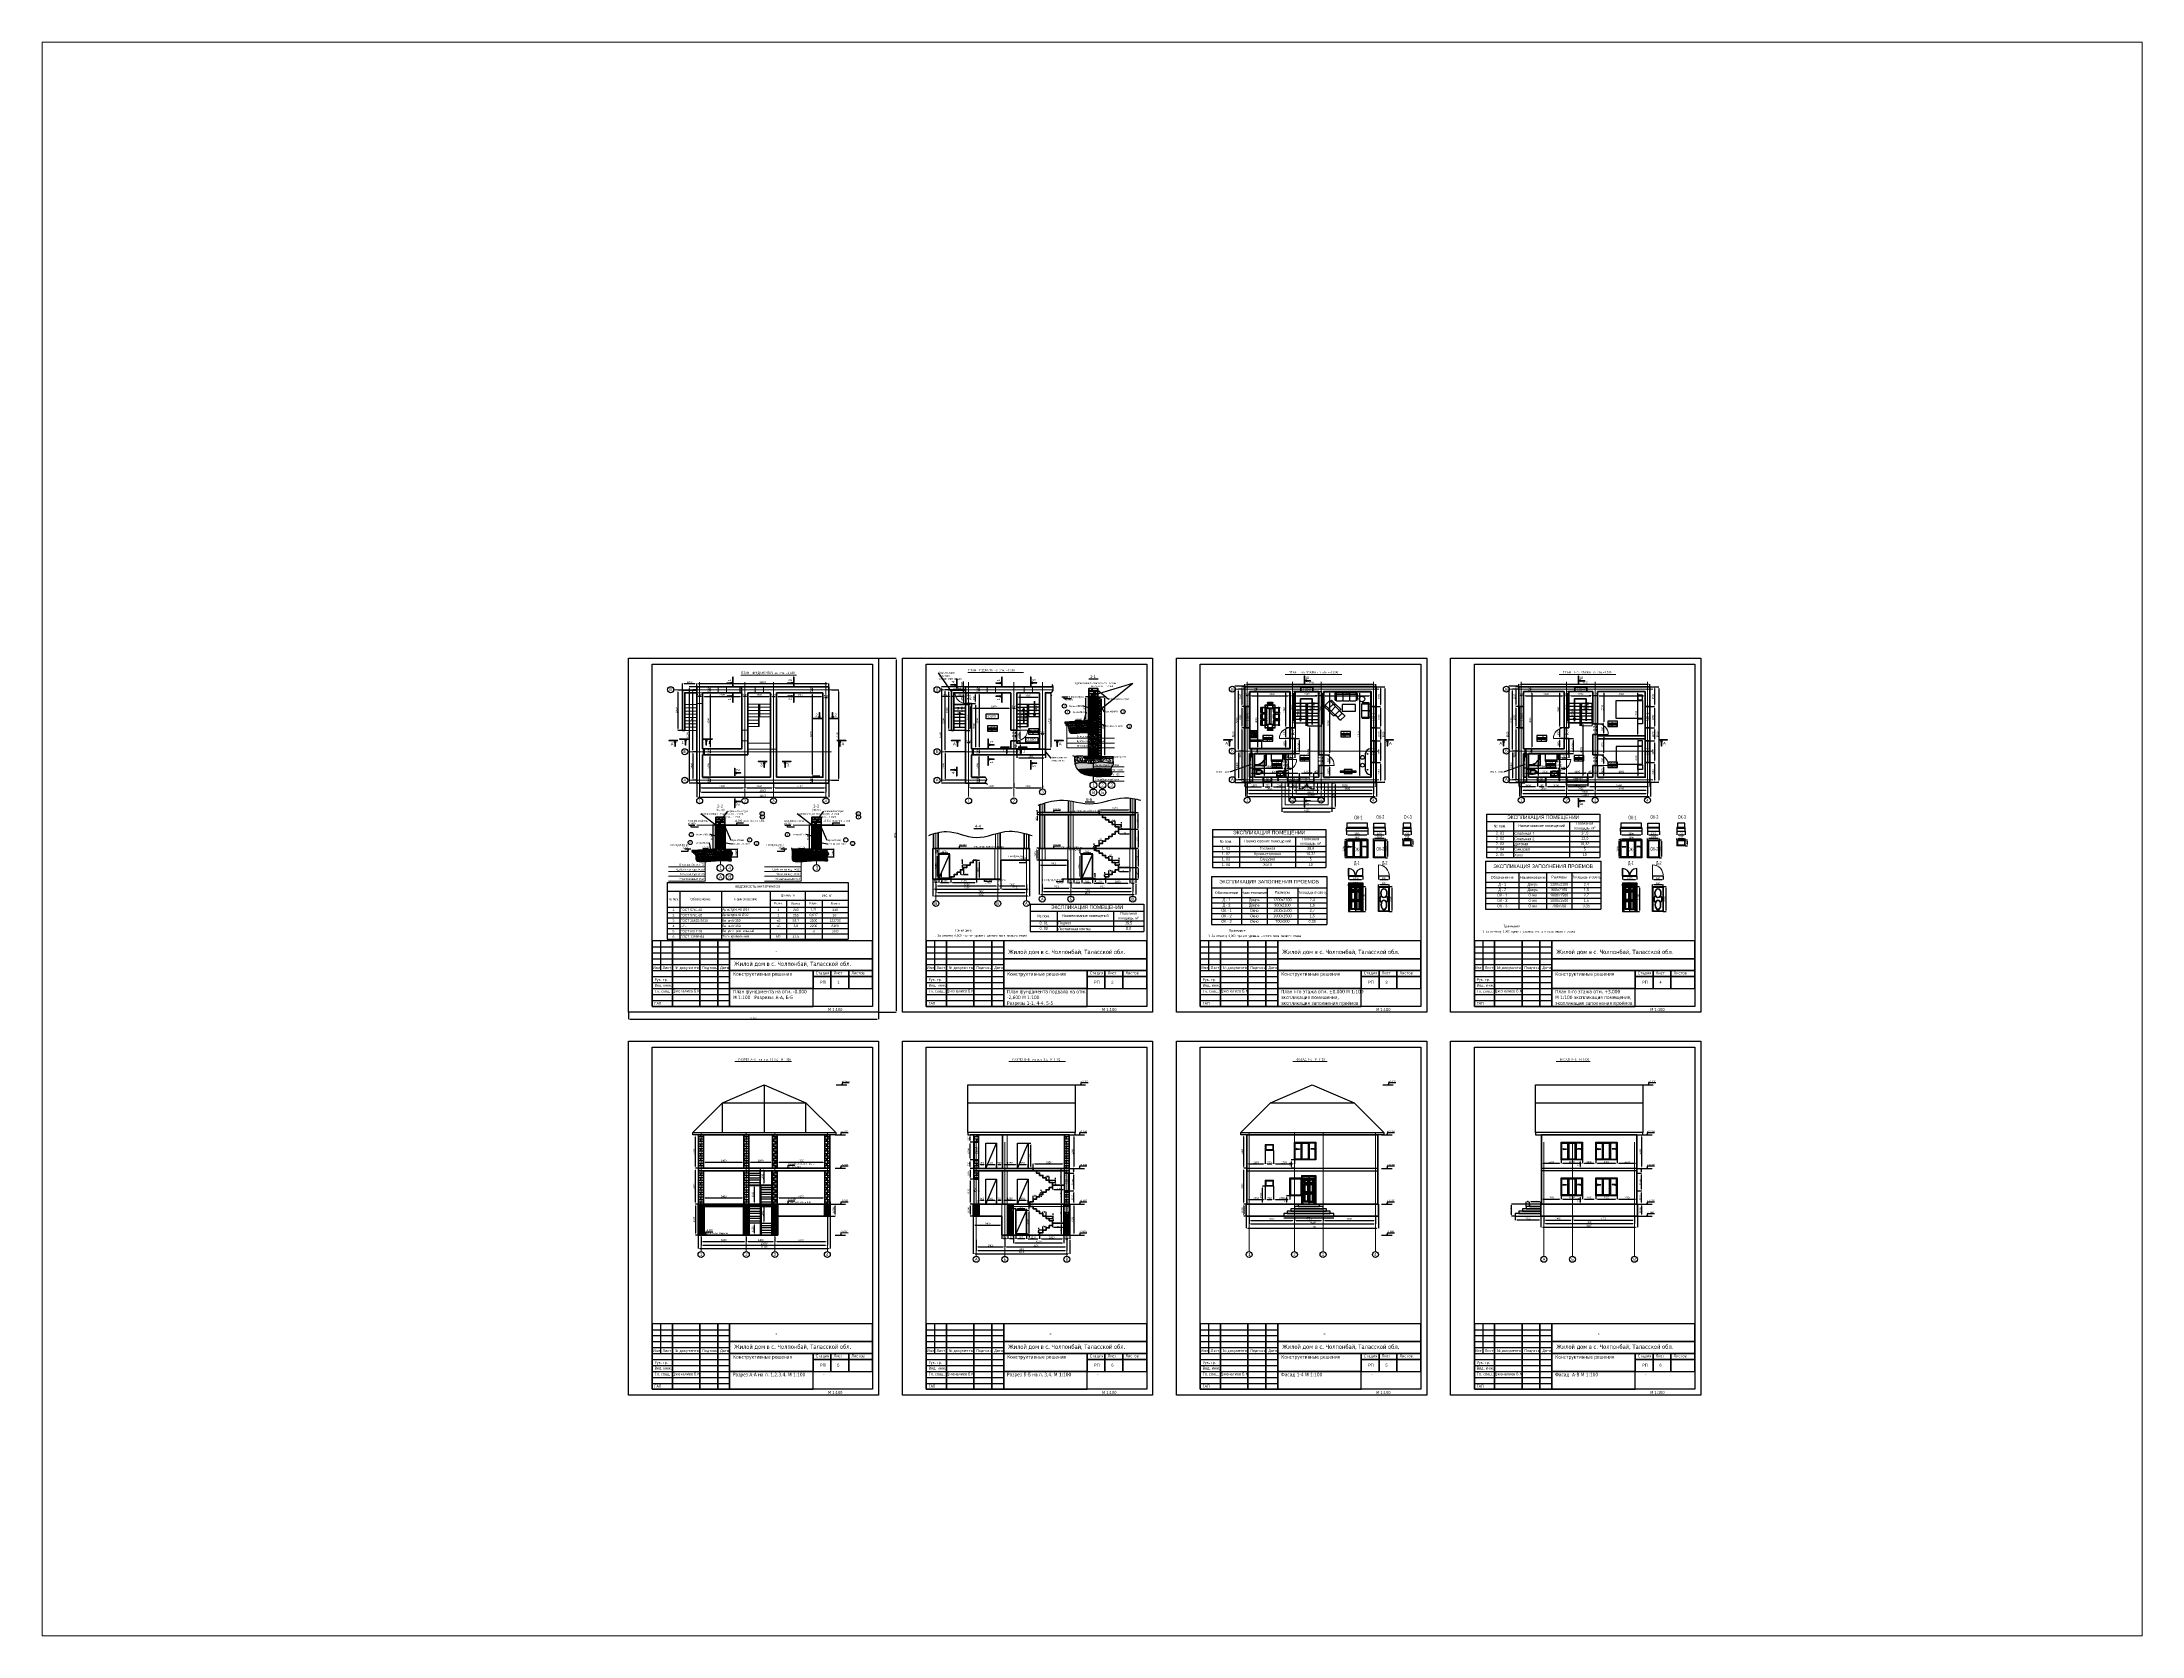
# Paper-space layout 'Layout1' of a CAD drawing. Header units: millimetres. Extents: x 26 to 231, y 20 to 176.
# The model-space entities are those that its viewports show. They can reach past a viewport. Long polylines and large blocks are cut down to what shows.
import ezdxf
from ezdxf import colors
from ezdxf.entities.mleader import LeaderData, LeaderLine
from ezdxf.enums import TextEntityAlignment as Align
from ezdxf.math import Vec2, Vec3

# ---------------------------------------------------------------- set-up
doc = ezdxf.new("R2010")
doc.units = ezdxf.units.MM
doc.linetypes.add('ACAD_ISO02W100', pattern=[15, 12, -3])
doc.linetypes.add('CENTER2', pattern=[1.125, 0.75, -0.125, 0.125, -0.125])
for name, color, linetype in [('0 duvar', 2, 'Continuous'), ('AHSAP KAPI', 152, 'Continuous'), ('AKS', 252, 'CENTER2'), ('DENIZLIK', 174, 'Continuous'), ('PENCERE', 152, 'Continuous'), ('room_no', 7, 'Continuous'), ('SANTEH', 30, 'Continuous'), ('tefris', 8, 'Continuous'), ('Надписи', 211, 'Continuous'), ('Штамп', 222, 'Continuous')]:
    doc.layers.add(name, color=color, linetype=linetype)
for name, color, linetype, lineweight in [('ahsap', 222, 'Continuous', 13), ('Pencere No', 7, 'Continuous', 13), ('Н.С.', 7, 'Continuous', 35)]:
    doc.layers.add(name, color=color, linetype=linetype, lineweight=lineweight)
doc.styles.add('1', font='ARIALN.TTF', dxfattribs={"width": 0.7})
doc.styles.add('CYRILLIC', font='cyriltlc.shx')
doc.styles.add('ROMANS', font='romans', dxfattribs={"width": 0.75})
doc.styles.add('SPDS', font='SPDS.shx')
doc.styles.add('YAZI', font='romans.shx')
doc.dimstyles.new('ISO-25', dxfattribs={"dimtxt": 100, "dimasz": 2.5, "dimexe": 1.25, "dimexo": 0.625, "dimtad": 1, "dimdec": 0, "dimtxsty": 'Standard', "dimcen": 2.5, "dimadec": 0, "dimazin": 0, "dimtfac": 1, "dimtdec": 0, "dimtmove": 0, "dimatfit": 3, "dimfxl": 0, "dimarcsym": 0})
pattern_1 = [(45, (-157974.48, -213708.12), (-112.2532, 112.2532), []), (45, (-157862.23, -213708.12), (-112.2532, 112.2532), [198.4375, -39.6875, 0, -39.6875])]
pattern_2 = [(45, (-149906.18, -213708.12), (-112.2532, 112.2532), []), (45, (-149793.92, -213708.12), (-112.2532, 112.2532), [198.4375, -39.6875, 0, -39.6875])]
pattern_3 = [(45, (-126674.28, -202933.25), (-112.2532, 112.2532), []), (45, (-126562.02, -202933.25), (-112.2532, 112.2532), [198.4375, -39.6875, 0, -39.6875])]
pattern_4 = [(45, (-104175.4, -205535.02), (-112.2532, 112.2532), []), (45, (-104063.15, -205535.02), (-112.2532, 112.2532), [198.4375, -39.6875, 0, -39.6875])]
pattern_5 = [(45, (-104175.4, -205535.02), (1e-14, 224.506403), [158.75, -158.75]), (45, (-104217.5, -205492.92), (1e-14, 224.506403), [158.75, -158.75]), (45, (-104259.59, -205450.83), (1e-14, 224.506403), [158.75, -158.75]), (135, (-104259.59, -205422.77), (-224.506403, 1e-14), [158.75, -158.75]), (135, (-104217.5, -205380.67), (-224.506403, 1e-14), [158.75, -158.75]), (135, (-104175.4, -205338.58), (-224.506403, 1e-14), [158.75, -158.75])]

# ---------------------------------------------------------------- blocks, each defined once
blk = doc.blocks.new('*D79')
at = {"layer": 'ahsap', "color": 0, "lineweight": -2}
for p, q in [((369356, -192511), (369982, -192511)), ((369982, -194261), (369982, -192661)), ((369355, -194411), (369982, -194411))]:
    blk.add_line(p, q, dxfattribs=at)
at = {"layer": 'ahsap', "color": 0}
for points in [[(369957, -192661), (370007, -192661), (369982, -192511)], [(369957, -194261), (370007, -194261), (369982, -194411)]]:
    blk.add_solid(points, dxfattribs=at)
at = {"layer": 'DEFPOINTS', "color": 0}
for p in [(369355, -192511), (369982, -192511), (369355, -194411)]:
    blk.add_point(p, dxfattribs=at)
at = {"layer": 'ahsap', "color": 0, "insert": (369857, -193461), "char_height": 150, "attachment_point": 5, "rotation": 90}
blk.add_mtext('1900', dxfattribs=at)
blk = doc.blocks.new('*D80')
at = {"layer": 'ahsap', "color": 0, "lineweight": -2}
for p, q in [((369105, -195253), (369105, -195651)), ((379705, -194911), (379705, -195651)), ((369255, -195651), (379555, -195651))]:
    blk.add_line(p, q, dxfattribs=at)
at = {"layer": 'ahsap', "color": 0}
for points in [[(369255, -195626), (369255, -195676), (369105, -195651)], [(379555, -195626), (379555, -195676), (379705, -195651)]]:
    blk.add_solid(points, dxfattribs=at)
at = {"layer": 'DEFPOINTS', "color": 0}
for p in [(369105, -195252), (379705, -194911), (379705, -195651)]:
    blk.add_point(p, dxfattribs=at)
at = {"layer": 'ahsap', "color": 0, "insert": (374405, -195526), "char_height": 150, "attachment_point": 5}
blk.add_mtext('10600', dxfattribs=at)
blk = doc.blocks.new('*D81')
at = {"layer": 'ahsap', "color": 0, "lineweight": -2}
for p, q in [((368854, -187061), (368537, -187061)), ((368538, -192111), (368538, -187211)), ((368854, -192261), (368537, -192261))]:
    blk.add_line(p, q, dxfattribs=at)
at = {"layer": 'ahsap', "color": 0}
for points in [[(368513, -187211), (368563, -187211), (368538, -187061)], [(368513, -192111), (368563, -192111), (368538, -192261)]]:
    blk.add_solid(points, dxfattribs=at)
at = {"layer": 'DEFPOINTS', "color": 0}
for p in [(368538, -187061), (368855, -187061), (368855, -192261)]:
    blk.add_point(p, dxfattribs=at)
at = {"layer": 'ahsap', "color": 0, "insert": (368413, -189661), "char_height": 150, "attachment_point": 5, "rotation": 90}
blk.add_mtext('5200', dxfattribs=at)
blk = doc.blocks.new('*D82')
at = {"layer": 'ahsap', "color": 0, "lineweight": -2}
for p, q in [((368854, -186811), (368220, -186811)), ((368220, -186961), (368220, -194761)), ((368854, -194911), (368220, -194911))]:
    blk.add_line(p, q, dxfattribs=at)
at = {"layer": 'ahsap', "color": 0}
for points in [[(368195, -186961), (368245, -186961), (368220, -186811)], [(368195, -194761), (368245, -194761), (368220, -194911)]]:
    blk.add_solid(points, dxfattribs=at)
at = {"layer": 'DEFPOINTS', "color": 0}
for p in [(368855, -186811), (368220, -194911), (368855, -194911)]:
    blk.add_point(p, dxfattribs=at)
at = {"layer": 'ahsap', "color": 0, "insert": (368095, -190861), "char_height": 150, "attachment_point": 5, "rotation": 90}
blk.add_mtext('8100', dxfattribs=at)
blk = doc.blocks.new('*D83')
at = {"layer": 'ahsap', "color": 0, "lineweight": -2}
for p, q in [((369455, -187311), (369980, -187311)), ((369980, -187461), (369980, -191861)), ((369455, -192011), (369980, -192011))]:
    blk.add_line(p, q, dxfattribs=at)
at = {"layer": 'ahsap', "color": 0}
for points in [[(369955, -187461), (370005, -187461), (369980, -187311)], [(369955, -191861), (370005, -191861), (369980, -192011)]]:
    blk.add_solid(points, dxfattribs=at)
at = {"layer": 'DEFPOINTS', "color": 0}
for p in [(369455, -187311), (369455, -192011), (369980, -192011)]:
    blk.add_point(p, dxfattribs=at)
at = {"layer": 'ahsap', "color": 0, "insert": (369855, -189661), "char_height": 150, "attachment_point": 5, "rotation": 90}
blk.add_mtext('4700', dxfattribs=at)
blk = doc.blocks.new('*D84')
at = {"layer": 'ahsap', "color": 0, "lineweight": -2}
for p, q in [((372655, -187311), (372655, -187616)), ((373005, -187616), (372805, -187616)), ((373155, -187312), (373155, -187616))]:
    blk.add_line(p, q, dxfattribs=at)
at = {"layer": 'ahsap', "color": 0}
for points in [[(372805, -187591), (372805, -187641), (372655, -187616)], [(373005, -187591), (373005, -187641), (373155, -187616)]]:
    blk.add_solid(points, dxfattribs=at)
at = {"layer": 'DEFPOINTS', "color": 0}
for p in [(372655, -187311), (372655, -187616), (373155, -187311)]:
    blk.add_point(p, dxfattribs=at)
at = {"layer": 'ahsap', "color": 0, "insert": (372905, -187491), "char_height": 150, "attachment_point": 5}
blk.add_mtext('500', dxfattribs=at)
blk = doc.blocks.new('*D85')
at = {"layer": 'ahsap', "color": 0, "lineweight": -2}
for p, q in [((375305, -194912), (375305, -195281)), ((375455, -195281), (379555, -195281)), ((379705, -195352), (379705, -195281))]:
    blk.add_line(p, q, dxfattribs=at)
at = {"layer": 'ahsap', "color": 0}
for points in [[(375455, -195256), (375455, -195306), (375305, -195281)], [(379555, -195256), (379555, -195306), (379705, -195281)]]:
    blk.add_solid(points, dxfattribs=at)
at = {"layer": 'DEFPOINTS', "color": 0}
for p in [(375305, -194911), (379705, -195281), (379705, -195353)]:
    blk.add_point(p, dxfattribs=at)
at = {"layer": 'ahsap', "color": 0, "insert": (377505, -195156), "char_height": 150, "attachment_point": 5}
blk.add_mtext('4400', dxfattribs=at)
blk = doc.blocks.new('*D86')
at = {"layer": 'ahsap', "color": 0, "lineweight": -2}
for p, q in [((375555, -187311), (375555, -187616)), ((375705, -187616), (379305, -187616)), ((379455, -187311), (379455, -187616))]:
    blk.add_line(p, q, dxfattribs=at)
at = {"layer": 'ahsap', "color": 0}
for points in [[(375705, -187591), (375705, -187641), (375555, -187616)], [(379305, -187591), (379305, -187641), (379455, -187616)]]:
    blk.add_solid(points, dxfattribs=at)
at = {"layer": 'DEFPOINTS', "color": 0}
for p in [(375555, -187311), (379455, -187311), (379455, -187616)]:
    blk.add_point(p, dxfattribs=at)
at = {"layer": 'ahsap', "color": 0, "insert": (377505, -187491), "char_height": 150, "attachment_point": 5}
blk.add_mtext('3900', dxfattribs=at)
blk = doc.blocks.new('*D87')
at = {"layer": 'ahsap', "color": 0, "lineweight": -2}
for p, q in [((379143, -187311), (378567, -187311)), ((378567, -194161), (378567, -187461)), ((379180, -194311), (378567, -194311))]:
    blk.add_line(p, q, dxfattribs=at)
at = {"layer": 'ahsap', "color": 0}
for points in [[(378542, -187461), (378592, -187461), (378567, -187311)], [(378542, -194161), (378592, -194161), (378567, -194311)]]:
    blk.add_solid(points, dxfattribs=at)
at = {"layer": 'DEFPOINTS', "color": 0}
for p in [(378567, -187311), (379143, -187311), (379180, -194311)]:
    blk.add_point(p, dxfattribs=at)
at = {"layer": 'ahsap', "color": 0, "insert": (378442, -190811), "char_height": 150, "attachment_point": 5, "rotation": 90}
blk.add_mtext('7000', dxfattribs=at)
blk = doc.blocks.new('*D88')
at = {"layer": 'ahsap', "color": 0, "lineweight": -2}
for p, q in [((368855, -194911), (368855, -196073)), ((379955, -194911), (379955, -196073)), ((369005, -196073), (379805, -196073))]:
    blk.add_line(p, q, dxfattribs=at)
at = {"layer": 'ahsap', "color": 0}
for points in [[(369005, -196048), (369005, -196098), (368855, -196073)], [(379805, -196048), (379805, -196098), (379955, -196073)]]:
    blk.add_solid(points, dxfattribs=at)
at = {"layer": 'DEFPOINTS', "color": 0}
for p in [(368855, -194911), (379955, -194911), (379955, -196073)]:
    blk.add_point(p, dxfattribs=at)
at = {"layer": 'ahsap', "color": 0, "insert": (374405, -195948), "char_height": 150, "attachment_point": 5}
blk.add_mtext('11100', dxfattribs=at)
blk = doc.blocks.new('*D89')
at = {"layer": 'ahsap', "color": 0, "lineweight": -2}
for p, q in [((369105, -194911), (369105, -195281)), ((369255, -195281), (372755, -195281)), ((372905, -194913), (372905, -195281))]:
    blk.add_line(p, q, dxfattribs=at)
at = {"layer": 'ahsap', "color": 0}
for points in [[(369255, -195256), (369255, -195306), (369105, -195281)], [(372755, -195256), (372755, -195306), (372905, -195281)]]:
    blk.add_solid(points, dxfattribs=at)
at = {"layer": 'DEFPOINTS', "color": 0}
for p in [(369105, -194911), (372905, -194912), (372905, -195281)]:
    blk.add_point(p, dxfattribs=at)
at = {"layer": 'ahsap', "color": 0, "insert": (371005, -195156), "char_height": 150, "attachment_point": 5}
blk.add_mtext('3800', dxfattribs=at)
blk = doc.blocks.new('*D90')
at = {"layer": 'ahsap', "color": 0, "lineweight": -2}
for p, q in [((373155, -187311), (373155, -187617)), ((373305, -187616), (374905, -187616)), ((375055, -187311), (375055, -187617))]:
    blk.add_line(p, q, dxfattribs=at)
at = {"layer": 'ahsap', "color": 0}
for points in [[(373305, -187591), (373305, -187641), (373155, -187616)], [(374905, -187591), (374905, -187641), (375055, -187616)]]:
    blk.add_solid(points, dxfattribs=at)
at = {"layer": 'DEFPOINTS', "color": 0}
for p in [(373155, -187311), (375055, -187311), (375055, -187616)]:
    blk.add_point(p, dxfattribs=at)
at = {"layer": 'ahsap', "color": 0, "insert": (374105, -187491), "char_height": 150, "attachment_point": 5}
blk.add_mtext('1900', dxfattribs=at)
blk = doc.blocks.new('*D91')
at = {"layer": 'ahsap', "color": 0, "lineweight": -2}
for p, q in [((369355, -188070), (369355, -187619)), ((369505, -187619), (372505, -187619)), ((372655, -187312), (372655, -187619))]:
    blk.add_line(p, q, dxfattribs=at)
at = {"layer": 'ahsap', "color": 0}
for points in [[(369505, -187594), (369505, -187644), (369355, -187619)], [(372505, -187594), (372505, -187644), (372655, -187619)]]:
    blk.add_solid(points, dxfattribs=at)
at = {"layer": 'DEFPOINTS', "color": 0}
for p in [(369355, -188071), (372655, -187311), (372655, -187619)]:
    blk.add_point(p, dxfattribs=at)
at = {"layer": 'ahsap', "color": 0, "insert": (371005, -187494), "char_height": 150, "attachment_point": 5}
blk.add_mtext('3300', dxfattribs=at)
blk = doc.blocks.new('*D92')
at = {"layer": 'ahsap', "color": 0, "lineweight": -2}
for p, q in [((375055, -187311), (375055, -187617)), ((375205, -187617), (375405, -187617)), ((375555, -187311), (375555, -187617))]:
    blk.add_line(p, q, dxfattribs=at)
at = {"layer": 'ahsap', "color": 0}
for points in [[(375205, -187592), (375205, -187642), (375055, -187617)], [(375405, -187592), (375405, -187642), (375555, -187617)]]:
    blk.add_solid(points, dxfattribs=at)
at = {"layer": 'DEFPOINTS', "color": 0}
for p in [(375055, -187311), (375555, -187311), (375555, -187617)]:
    blk.add_point(p, dxfattribs=at)
at = {"layer": 'ahsap', "color": 0, "insert": (375305, -187492), "char_height": 150, "attachment_point": 5}
blk.add_mtext('500', dxfattribs=at)
blk = doc.blocks.new('*D93')
at = {"layer": 'ahsap', "color": 0, "lineweight": -2}
for p, q in [((379455, -187411), (379455, -187716)), ((379605, -187716), (379805, -187716)), ((379955, -187411), (379955, -187716))]:
    blk.add_line(p, q, dxfattribs=at)
at = {"layer": 'ahsap', "color": 0}
for points in [[(379605, -187691), (379605, -187741), (379455, -187716)], [(379805, -187691), (379805, -187741), (379955, -187716)]]:
    blk.add_solid(points, dxfattribs=at)
at = {"layer": 'DEFPOINTS', "color": 0}
for p in [(379455, -187411), (379955, -187411), (379955, -187716)]:
    blk.add_point(p, dxfattribs=at)
at = {"layer": 'ahsap', "color": 0, "insert": (379705, -187591), "char_height": 150, "attachment_point": 5}
blk.add_mtext('500', dxfattribs=at)
blk = doc.blocks.new('*D94')
at = {"layer": 'ahsap', "color": 0, "lineweight": -2}
for p, q in [((368855, -187311), (368855, -187616)), ((369205, -187616), (369005, -187616)), ((369355, -187311), (369355, -187616))]:
    blk.add_line(p, q, dxfattribs=at)
at = {"layer": 'ahsap', "color": 0}
for points in [[(369005, -187591), (369005, -187641), (368855, -187616)], [(369205, -187591), (369205, -187641), (369355, -187616)]]:
    blk.add_solid(points, dxfattribs=at)
at = {"layer": 'DEFPOINTS', "color": 0}
for p in [(368855, -187311), (368855, -187616), (369355, -187311)]:
    blk.add_point(p, dxfattribs=at)
at = {"layer": 'ahsap', "color": 0, "insert": (369105, -187491), "char_height": 150, "attachment_point": 5}
blk.add_mtext('500', dxfattribs=at)
blk = doc.blocks.new('*D95')
at = {"layer": 'ahsap', "color": 0, "lineweight": -2}
for p, q in [((379142, -186811), (378567, -186811)), ((378567, -187161), (378567, -186961)), ((379142, -187311), (378567, -187311))]:
    blk.add_line(p, q, dxfattribs=at)
at = {"layer": 'ahsap', "color": 0}
for points in [[(378542, -186961), (378592, -186961), (378567, -186811)], [(378542, -187161), (378592, -187161), (378567, -187311)]]:
    blk.add_solid(points, dxfattribs=at)
at = {"layer": 'DEFPOINTS', "color": 0}
for p in [(378567, -186811), (379143, -186811), (379143, -187311)]:
    blk.add_point(p, dxfattribs=at)
at = {"layer": 'ahsap', "color": 0, "insert": (378442, -187061), "char_height": 150, "attachment_point": 5, "rotation": 90}
blk.add_mtext('500', dxfattribs=at)
blk = doc.blocks.new('*D96')
at = {"layer": 'ahsap', "color": 0, "lineweight": -2}
for p, q in [((379179, -194411), (378560, -194411)), ((378560, -194561), (378560, -194761)), ((379172, -194911), (378560, -194911))]:
    blk.add_line(p, q, dxfattribs=at)
at = {"layer": 'ahsap', "color": 0}
for points in [[(378535, -194561), (378585, -194561), (378560, -194411)], [(378535, -194761), (378585, -194761), (378560, -194911)]]:
    blk.add_solid(points, dxfattribs=at)
at = {"layer": 'DEFPOINTS', "color": 0}
for p in [(378560, -194911), (379173, -194911), (379180, -194411)]:
    blk.add_point(p, dxfattribs=at)
at = {"layer": 'ahsap', "color": 0, "insert": (378435, -194661), "char_height": 150, "attachment_point": 5, "rotation": 90}
blk.add_mtext('500', dxfattribs=at)
blk = doc.blocks.new('*D97')
at = {"layer": 'ahsap', "color": 0, "lineweight": -2}
for p, q in [((369355, -192011), (369982, -192011)), ((369355, -192511), (369982, -192511)), ((369982, -192161), (369982, -192361))]:
    blk.add_line(p, q, dxfattribs=at)
at = {"layer": 'ahsap', "color": 0}
for points in [[(369957, -192161), (370007, -192161), (369982, -192011)], [(369957, -192361), (370007, -192361), (369982, -192511)]]:
    blk.add_solid(points, dxfattribs=at)
at = {"layer": 'DEFPOINTS', "color": 0}
for p in [(369355, -192011), (369355, -192511), (369982, -192511)]:
    blk.add_point(p, dxfattribs=at)
at = {"layer": 'ahsap', "color": 0, "insert": (369857, -192261), "char_height": 150, "attachment_point": 5, "rotation": 90}
blk.add_mtext('500', dxfattribs=at)
blk = doc.blocks.new('*D98')
at = {"layer": 'ahsap', "color": 0, "lineweight": -2}
for p, q in [((369361, -194911), (369982, -194911)), ((369456, -194411), (369982, -194411)), ((369982, -194561), (369982, -194761))]:
    blk.add_line(p, q, dxfattribs=at)
at = {"layer": 'ahsap', "color": 0}
for points in [[(369957, -194561), (370007, -194561), (369982, -194411)], [(369957, -194761), (370007, -194761), (369982, -194911)]]:
    blk.add_solid(points, dxfattribs=at)
at = {"layer": 'DEFPOINTS', "color": 0}
for p in [(369360, -194911), (369455, -194411), (369982, -194911)]:
    blk.add_point(p, dxfattribs=at)
at = {"layer": 'ahsap', "color": 0, "insert": (369857, -194661), "char_height": 150, "attachment_point": 5, "rotation": 90}
blk.add_mtext('500', dxfattribs=at)
blk = doc.blocks.new('*D99')
at = {"layer": 'ahsap', "color": 0, "lineweight": -2}
for p, q in [((369456, -186811), (369980, -186811)), ((369456, -187311), (369980, -187311)), ((369980, -187161), (369980, -186961))]:
    blk.add_line(p, q, dxfattribs=at)
at = {"layer": 'ahsap', "color": 0}
for points in [[(369955, -186961), (370005, -186961), (369980, -186811)], [(369955, -187161), (370005, -187161), (369980, -187311)]]:
    blk.add_solid(points, dxfattribs=at)
at = {"layer": 'DEFPOINTS', "color": 0}
for p in [(369455, -186811), (369980, -186811), (369455, -187311)]:
    blk.add_point(p, dxfattribs=at)
at = {"layer": 'ahsap', "color": 0, "insert": (369855, -187061), "char_height": 150, "attachment_point": 5, "rotation": 90}
blk.add_mtext('500', dxfattribs=at)
blk = doc.blocks.new('*D100')
at = {"layer": 'ahsap', "color": 0, "lineweight": -2}
for p, q in [((372905, -194913), (372905, -195281)), ((373055, -195281), (375155, -195281)), ((375305, -194913), (375305, -195281))]:
    blk.add_line(p, q, dxfattribs=at)
at = {"layer": 'ahsap', "color": 0}
for points in [[(373055, -195256), (373055, -195306), (372905, -195281)], [(375155, -195256), (375155, -195306), (375305, -195281)]]:
    blk.add_solid(points, dxfattribs=at)
at = {"layer": 'DEFPOINTS', "color": 0}
for p in [(372905, -194913), (375305, -194913), (375305, -195281)]:
    blk.add_point(p, dxfattribs=at)
at = {"layer": 'ahsap', "color": 0, "insert": (374105, -195156), "char_height": 150, "attachment_point": 5}
blk.add_mtext('2400', dxfattribs=at)
blk = doc.blocks.new('*D106')
at = {"layer": 'ahsap', "color": 0, "lineweight": -2}
for p, q in [((368855, -186810), (368855, -186545)), ((369005, -186545), (379805, -186545)), ((379955, -186810), (379955, -186545))]:
    blk.add_line(p, q, dxfattribs=at)
at = {"layer": 'ahsap', "color": 0}
for points in [[(369005, -186520), (369005, -186570), (368855, -186545)], [(379805, -186520), (379805, -186570), (379955, -186545)]]:
    blk.add_solid(points, dxfattribs=at)
at = {"layer": 'DEFPOINTS', "color": 0}
for p in [(368855, -186811), (379955, -186545), (379955, -186811)]:
    blk.add_point(p, dxfattribs=at)
at = {"layer": 'ahsap', "color": 0, "insert": (374405, -186420), "char_height": 150, "attachment_point": 5}
blk.add_mtext('11100', dxfattribs=at)
blk = doc.blocks.new('*D111')
at = {"layer": 'ahsap', "color": 0, "lineweight": -2}
for p, q in [((363119, -214126), (363119, -214710)), ((363244, -214710), (383994, -214710)), ((384119, -214126), (384119, -214710))]:
    blk.add_line(p, q, dxfattribs=at)
at = {"layer": 'ahsap', "color": 0}
for points in [[(363244, -214689), (363244, -214731), (363119, -214710)], [(383994, -214689), (383994, -214731), (384119, -214710)]]:
    blk.add_solid(points, dxfattribs=at)
at = {"layer": 'DEFPOINTS', "color": 0}
for p in [(363119, -214125), (384119, -214125), (384119, -214710)]:
    blk.add_point(p, dxfattribs=at)
at = {"layer": 'ahsap', "color": 0, "insert": (373619, -214598), "char_height": 125, "attachment_point": 5}
blk.add_mtext('21000', dxfattribs=at)
blk = doc.blocks.new('*D112')
at = {"layer": 'ahsap', "color": 0, "lineweight": -2}
for p, q in [((384120, -184425), (385604, -184425)), ((385604, -184550), (385604, -214000)), ((384120, -214125), (385604, -214125))]:
    blk.add_line(p, q, dxfattribs=at)
at = {"layer": 'ahsap', "color": 0}
for points in [[(385583, -184550), (385625, -184550), (385604, -184425)], [(385583, -214000), (385625, -214000), (385604, -214125)]]:
    blk.add_solid(points, dxfattribs=at)
at = {"layer": 'DEFPOINTS', "color": 0}
for p in [(384119, -184425), (384119, -214125), (385604, -214125)]:
    blk.add_point(p, dxfattribs=at)
at = {"layer": 'ahsap', "color": 0, "insert": (385491, -199275), "char_height": 125, "attachment_point": 5, "rotation": 90}
blk.add_mtext('29700', dxfattribs=at)
blk = doc.blocks.new('_Oblique')
at = {"color": 0, "linetype": 'ByBlock', "lineweight": -2}
blk.add_line((-0.5, -0.5), (0.5, 0.5), dxfattribs=at)
blk = doc.blocks.new('*D138')
at = {"layer": 'ahsap', "color": 0, "lineweight": -2}
for p, q in [((370443, -200430), (370443, -200693)), ((370443, -200668), (371243, -200668)), ((371243, -200430), (371243, -200693))]:
    blk.add_line(p, q, dxfattribs=at)
at = {"layer": 'DEFPOINTS', "color": 0}
for p in [(370443, -200425), (371243, -200425), (371243, -200668)]:
    blk.add_point(p, dxfattribs=at)
at = {"layer": 'ahsap', "color": 0, "lineweight": -2, "xscale": 40, "yscale": 40, "zscale": 40, "rotation": 180}
blk.add_blockref('_Oblique', (370443, -200668), dxfattribs=at)
at = {"layer": 'ahsap', "color": 0, "lineweight": -2, "xscale": 40, "yscale": 40, "zscale": 40}
blk.add_blockref('_Oblique', (371243, -200668), dxfattribs=at)
at = {"layer": 'ahsap', "color": 0, "insert": (370843, -200568), "char_height": 150, "attachment_point": 5}
blk.add_mtext('500', dxfattribs=at)
blk = doc.blocks.new('*D139')
at = {"layer": 'ahsap', "color": 0, "lineweight": -2}
for p, q in [((370438, -198425), (370191, -198425)), ((370216, -198425), (370216, -200424)), ((370438, -200424), (370191, -200424))]:
    blk.add_line(p, q, dxfattribs=at)
at = {"layer": 'DEFPOINTS', "color": 0}
for p in [(370443, -198425), (370216, -200424), (370443, -200424)]:
    blk.add_point(p, dxfattribs=at)
at = {"layer": 'ahsap', "color": 0, "lineweight": -2, "xscale": 40, "yscale": 40, "zscale": 40}
for p, rotation in [((370216, -198425), 90), ((370216, -200424), 270)]:
    blk.add_blockref('_Oblique', p, dxfattribs=dict(at, rotation=rotation))
at = {"layer": 'ahsap', "color": 0, "insert": (370116, -199424), "char_height": 150, "attachment_point": 5, "rotation": 90}
blk.add_mtext('1000', dxfattribs=at)
blk = doc.blocks.new('*D141')
at = {"layer": 'ahsap', "color": 0, "lineweight": -2}
for p, q in [((371248, -200425), (372311, -200425)), ((372286, -201068), (372286, -200425)), ((371248, -201068), (372311, -201068))]:
    blk.add_line(p, q, dxfattribs=at)
at = {"layer": 'DEFPOINTS', "color": 0}
for p in [(371243, -200425), (372286, -200425), (371243, -201068)]:
    blk.add_point(p, dxfattribs=at)
at = {"layer": 'ahsap', "color": 0, "lineweight": -2, "xscale": 40, "yscale": 40, "zscale": 40}
for p, rotation in [((372286, -200425), 90), ((372286, -201068), 270)]:
    blk.add_blockref('_Oblique', p, dxfattribs=dict(at, rotation=rotation))
at = {"layer": 'ahsap', "color": 0, "insert": (372186, -200746), "char_height": 150, "attachment_point": 5, "rotation": 90}
blk.add_mtext('200*', dxfattribs=at)
blk = doc.blocks.new('*T140')
at = {"layer": 'ahsap', "color": 0, "linetype": 'ByBlock', "lineweight": -2}
for p, q in [((0, 0), (15185, 0)), ((0, 0), (0, -4768)), ((15185, 0), (15185, -4768)), ((0, -726), (15185, -726)), ((1042, -726), (1042, -4768)), ((4542, -726), (4542, -4768)), ((8642, -726), (8642, -4768)), ((8642, -1476), (15185, -1476)), ((10005, -1476), (10005, -4768)), ((11572, -726), (11572, -4768)), ((12996, -1476), (12996, -4768)), ((0, -2068), (15185, -2068)), ((0, -2518), (15185, -2518)), ((0, -2968), (15185, -2968)), ((0, -3418), (15185, -3418)), ((0, -3868), (15185, -3868)), ((0, -4318), (15185, -4318)), ((0, -4768), (15185, -4768))]:
    blk.add_line(p, q, dxfattribs=at)
at = {"layer": 'ahsap', "color": 0, "char_height": 200}
for s, insert, width, attachment_point in [('№ поз.', (521, -1397), 891.79, 5), ('Обозначение', (2792, -1397), 3350, 5), ('Наименование', (6592, -1397), 3950, 5), ('ВЕДОМОСТЬ МАТЕРИАЛОВ', (7593, -363), 15035.45, 5), ('Един.', (9323, -1772), 1212.83, 5), ('Длина, м', (10107, -1101), 2779.72, 5), ('Всего', (10788, -1772), 1416.89, 5), ('Един.', (12284, -1772), 1274.39, 5), ('Вес, кг', (13378, -1101), 3463.93, 5), ('Всего', (14091, -1772), 2039.54, 5), ('3', (521, -3193), 891.79, 5), ('2', (521, -2743), 891.79, 5), ('1', (521, -2293), 891.79, 5), ('ГОСТ 5781-82', (1117, -2293), 3350, 4), ('ГОСТ 5781-82', (1117, -2743), 3350, 4), ('ГОСТ 26633-2015', (1117, -3193), 3350, 4), ('Арматура АII %%C14', (4617, -2293), 3950, 4), ('Арматура АI %%C10', (4617, -2743), 3950, 4), ('Бетон М150', (4617, -3193), 3950, 4), ('м3', (9323, -3193), 1212.83, 5), ('1', (9323, -2293), 1212.83, 5), ('1', (9323, -2743), 1212.83, 5), ('53,1', (10788, -3193), 1416.89, 5), ('280', (10788, -2293), 1416.89, 5), ('265', (10788, -2743), 1416.89, 5), ('3,8', (10788, -3643), 1416.89, 5), ('0,617', (12284, -2743), 1274.39, 5), ('2500', (12284, -3193), 1274.39, 5), ('1,21', (12284, -2293), 1274.39, 5), ('132750', (14091, -3193), 2039.54, 5), ('339', (14091, -2293), 2039.54, 5), ('164', (14091, -2743), 2039.54, 5), ('4', (521, -3643), 891.79, 5), ('5', (521, -4093), 891.79, 5), ('6', (521, -4543), 891.79, 5), ('- // -', (1117, -3643), 3350, 4), ('ГОСТ 6617-76', (1117, -4093), 3350, 4), ('ГОСТ 10999-64', (1117, -4543), 3350, 4), ('Толь кровельный', (4617, -4543), 3950, 4), ('Бетон М100', (4617, -3643), 3950, 4), ('Битум строительный', (4617, -4093), 3950, 4), ('М2', (9323, -4543), 1212.83, 5), ('м3', (9323, -3643), 1212.83, 5), ('27,5', (10788, -4543), 1416.89, 5), ('2200', (12284, -3643), 1274.39, 5), ('кг', (12284, -4093), 1274.39, 5), ('8360', (14091, -3643), 2039.54, 5), ('50,0', (14091, -4093), 2039.54, 5)]:
    blk.add_mtext(s, dxfattribs=dict(at, insert=insert, width=width, attachment_point=attachment_point))
blk = doc.blocks.new('*D142')
at = {"layer": 'ahsap', "color": 0, "lineweight": -2}
for p, q in [((378511, -200430), (378511, -200693)), ((378511, -200668), (379311, -200668)), ((379311, -200430), (379311, -200693))]:
    blk.add_line(p, q, dxfattribs=at)
at = {"layer": 'DEFPOINTS', "color": 0}
for p in [(378511, -200425), (379311, -200425), (379311, -200668)]:
    blk.add_point(p, dxfattribs=at)
at = {"layer": 'ahsap', "color": 0, "lineweight": -2, "xscale": 40, "yscale": 40, "zscale": 40, "rotation": 180}
blk.add_blockref('_Oblique', (378511, -200668), dxfattribs=at)
at = {"layer": 'ahsap', "color": 0, "lineweight": -2, "xscale": 40, "yscale": 40, "zscale": 40}
blk.add_blockref('_Oblique', (379311, -200668), dxfattribs=at)
at = {"layer": 'ahsap', "color": 0, "insert": (378911, -200568), "char_height": 150, "attachment_point": 5}
blk.add_mtext('500', dxfattribs=at)
blk = doc.blocks.new('*D143')
at = {"layer": 'ahsap', "color": 0, "lineweight": -2}
for p, q in [((378506, -198425), (378259, -198425)), ((378284, -198425), (378284, -200424)), ((378506, -200424), (378259, -200424))]:
    blk.add_line(p, q, dxfattribs=at)
at = {"layer": 'DEFPOINTS', "color": 0}
for p in [(378511, -198425), (378284, -200424), (378511, -200424)]:
    blk.add_point(p, dxfattribs=at)
at = {"layer": 'ahsap', "color": 0, "lineweight": -2, "xscale": 40, "yscale": 40, "zscale": 40}
for p, rotation in [((378284, -198425), 90), ((378284, -200424), 270)]:
    blk.add_blockref('_Oblique', p, dxfattribs=dict(at, rotation=rotation))
at = {"layer": 'ahsap', "color": 0, "insert": (378184, -199424), "char_height": 150, "attachment_point": 5, "rotation": 90}
blk.add_mtext('1000', dxfattribs=at)
blk = doc.blocks.new('*D144')
at = {"layer": 'ahsap', "color": 0, "lineweight": -2}
for p, q in [((379316, -200425), (380379, -200425)), ((380354, -201068), (380354, -200425)), ((379316, -201068), (380379, -201068))]:
    blk.add_line(p, q, dxfattribs=at)
at = {"layer": 'DEFPOINTS', "color": 0}
for p in [(379311, -200425), (380354, -200425), (379311, -201068)]:
    blk.add_point(p, dxfattribs=at)
at = {"layer": 'ahsap', "color": 0, "lineweight": -2, "xscale": 40, "yscale": 40, "zscale": 40}
for p, rotation in [((380354, -200425), 90), ((380354, -201068), 270)]:
    blk.add_blockref('_Oblique', p, dxfattribs=dict(at, rotation=rotation))
at = {"layer": 'ahsap', "color": 0, "insert": (380254, -200746), "char_height": 150, "attachment_point": 5, "rotation": 90}
blk.add_mtext('200*', dxfattribs=at)
blk = doc.blocks.new('*D145')
at = {"layer": 'ahsap', "color": 0, "lineweight": -2}
for p, q in [((368853, -192261), (368537, -192261)), ((368538, -192411), (368538, -194511)), ((368853, -194661), (368537, -194661))]:
    blk.add_line(p, q, dxfattribs=at)
at = {"layer": 'ahsap', "color": 0}
for points in [[(368513, -192411), (368563, -192411), (368538, -192261)], [(368513, -194511), (368563, -194511), (368538, -194661)]]:
    blk.add_solid(points, dxfattribs=at)
at = {"layer": 'DEFPOINTS', "color": 0}
for p in [(368854, -192261), (368538, -194661), (368854, -194661)]:
    blk.add_point(p, dxfattribs=at)
at = {"layer": 'ahsap', "color": 0, "insert": (368413, -193461), "char_height": 150, "attachment_point": 5, "rotation": 90}
blk.add_mtext('2400', dxfattribs=at)
blk = doc.blocks.new('*D146')
at = {"layer": 'ahsap', "color": 0, "lineweight": -2}
for p, q in [((380158, -187061), (380771, -187061)), ((380771, -194511), (380771, -187211)), ((380158, -194661), (380771, -194661))]:
    blk.add_line(p, q, dxfattribs=at)
at = {"layer": 'ahsap', "color": 0}
for points in [[(380746, -187211), (380796, -187211), (380771, -187061)], [(380746, -194511), (380796, -194511), (380771, -194661)]]:
    blk.add_solid(points, dxfattribs=at)
at = {"layer": 'DEFPOINTS', "color": 0}
for p in [(380157, -187061), (380771, -187061), (380157, -194661)]:
    blk.add_point(p, dxfattribs=at)
at = {"layer": 'ahsap', "color": 0, "insert": (380646, -190861), "char_height": 150, "attachment_point": 5, "rotation": 90}
blk.add_mtext('7600', dxfattribs=at)
blk = doc.blocks.new('*D147')
at = {"layer": 'ahsap', "color": 0, "lineweight": -2}
for p, q in [((416510, -192411), (416507, -192411)), ((416508, -194261), (416508, -192561)), ((416510, -194411), (416507, -194411))]:
    blk.add_line(p, q, dxfattribs=at)
at = {"layer": 'ahsap', "color": 0}
for points in [[(416483, -192561), (416533, -192561), (416508, -192411)], [(416483, -194261), (416533, -194261), (416508, -194411)]]:
    blk.add_solid(points, dxfattribs=at)
at = {"layer": 'DEFPOINTS', "color": 0}
for p in [(416508, -192411), (417318, -192411), (417354, -194411)]:
    blk.add_point(p, dxfattribs=at)
at = {"layer": 'ahsap', "color": 0, "insert": (416383, -193343), "char_height": 150, "attachment_point": 5, "rotation": 90}
blk.add_mtext('2000', dxfattribs=at)
blk = doc.blocks.new('*D148')
at = {"layer": 'ahsap', "color": 0, "lineweight": -2}
for p, q in [((415055, -195203), (415055, -195773)), ((425655, -195203), (425655, -195773)), ((415205, -195773), (425505, -195773))]:
    blk.add_line(p, q, dxfattribs=at)
at = {"layer": 'ahsap', "color": 0}
for points in [[(415205, -195748), (415205, -195798), (415055, -195773)], [(425505, -195748), (425505, -195798), (425655, -195773)]]:
    blk.add_solid(points, dxfattribs=at)
at = {"layer": 'DEFPOINTS', "color": 0}
for p in [(415055, -195202), (425655, -195202), (425655, -195773)]:
    blk.add_point(p, dxfattribs=at)
at = {"layer": 'ahsap', "color": 0, "insert": (420355, -195648), "char_height": 150, "attachment_point": 5}
blk.add_mtext('10600', dxfattribs=at)
blk = doc.blocks.new('*D149')
at = {"layer": 'ahsap', "color": 0, "lineweight": -2}
for p, q in [((414854, -187011), (414329, -187011)), ((414329, -192061), (414329, -187161)), ((414804, -192211), (414329, -192211))]:
    blk.add_line(p, q, dxfattribs=at)
at = {"layer": 'ahsap', "color": 0}
for points in [[(414304, -187161), (414354, -187161), (414329, -187011)], [(414304, -192061), (414354, -192061), (414329, -192211)]]:
    blk.add_solid(points, dxfattribs=at)
at = {"layer": 'DEFPOINTS', "color": 0}
for p in [(414329, -187011), (414855, -187011), (414805, -192211)]:
    blk.add_point(p, dxfattribs=at)
at = {"layer": 'ahsap', "color": 0, "insert": (414204, -189611), "char_height": 150, "attachment_point": 5, "rotation": 90}
blk.add_mtext('5200', dxfattribs=at)
blk = doc.blocks.new('*D176')
at = {"layer": 'ahsap', "color": 0, "lineweight": -2}
for p, q in [((414804, -186761), (414014, -186761)), ((414014, -186911), (414014, -194711)), ((414804, -194861), (414014, -194861))]:
    blk.add_line(p, q, dxfattribs=at)
at = {"layer": 'ahsap', "color": 0}
for points in [[(413989, -186911), (414039, -186911), (414014, -186761)], [(413989, -194711), (414039, -194711), (414014, -194861)]]:
    blk.add_solid(points, dxfattribs=at)
at = {"layer": 'DEFPOINTS', "color": 0}
for p in [(414805, -186761), (414014, -194861), (414805, -194861)]:
    blk.add_point(p, dxfattribs=at)
at = {"layer": 'ahsap', "color": 0, "insert": (413889, -190811), "char_height": 150, "attachment_point": 5, "rotation": 90}
blk.add_mtext('8100', dxfattribs=at)
blk = doc.blocks.new('*D150')
at = {"layer": 'ahsap', "color": 0, "lineweight": -2}
for p, q in [((415717, -187211), (415930, -187211)), ((415930, -187361), (415930, -191861)), ((415355, -192011), (415930, -192011))]:
    blk.add_line(p, q, dxfattribs=at)
at = {"layer": 'ahsap', "color": 0}
for points in [[(415905, -187361), (415955, -187361), (415930, -187211)], [(415905, -191861), (415955, -191861), (415930, -192011)]]:
    blk.add_solid(points, dxfattribs=at)
at = {"layer": 'DEFPOINTS', "color": 0}
for p in [(415716, -187211), (415355, -192011), (415930, -192011)]:
    blk.add_point(p, dxfattribs=at)
at = {"layer": 'ahsap', "color": 0, "insert": (415805, -189611), "char_height": 150, "attachment_point": 5, "rotation": 90}
blk.add_mtext('4800', dxfattribs=at)
blk = doc.blocks.new('*D151')
at = {"layer": 'ahsap', "color": 0, "lineweight": -2}
for p, q in [((415255, -187486), (415255, -187566)), ((415405, -187566), (418505, -187566)), ((418655, -187447), (418655, -187566))]:
    blk.add_line(p, q, dxfattribs=at)
at = {"layer": 'ahsap', "color": 0}
for points in [[(415405, -187541), (415405, -187591), (415255, -187566)], [(418505, -187541), (418505, -187591), (418655, -187566)]]:
    blk.add_solid(points, dxfattribs=at)
at = {"layer": 'DEFPOINTS', "color": 0}
for p in [(415255, -187485), (418655, -187446), (418655, -187566)]:
    blk.add_point(p, dxfattribs=at)
at = {"layer": 'ahsap', "color": 0, "insert": (417155, -187441), "char_height": 150, "attachment_point": 5}
blk.add_mtext('3400', dxfattribs=at)
blk = doc.blocks.new('*D152')
at = {"layer": 'ahsap', "color": 0, "lineweight": -2}
for p, q in [((421255, -194862), (421255, -195488)), ((421405, -195488), (425505, -195488)), ((425655, -194862), (425655, -195488))]:
    blk.add_line(p, q, dxfattribs=at)
at = {"layer": 'ahsap', "color": 0}
for points in [[(421405, -195463), (421405, -195513), (421255, -195488)], [(425505, -195463), (425505, -195513), (425655, -195488)]]:
    blk.add_solid(points, dxfattribs=at)
at = {"layer": 'DEFPOINTS', "color": 0}
for p in [(421255, -194861), (425655, -194861), (425655, -195488)]:
    blk.add_point(p, dxfattribs=at)
at = {"layer": 'ahsap', "color": 0, "insert": (423455, -195363), "char_height": 150, "attachment_point": 5}
blk.add_mtext('4400', dxfattribs=at)
blk = doc.blocks.new('*D153')
at = {"layer": 'ahsap', "color": 0, "lineweight": -2}
for p, q in [((421455, -187261), (421455, -187566)), ((421605, -187566), (425305, -187566)), ((425455, -187261), (425455, -187566))]:
    blk.add_line(p, q, dxfattribs=at)
at = {"layer": 'ahsap', "color": 0}
for points in [[(421605, -187541), (421605, -187591), (421455, -187566)], [(425305, -187541), (425305, -187591), (425455, -187566)]]:
    blk.add_solid(points, dxfattribs=at)
at = {"layer": 'DEFPOINTS', "color": 0}
for p in [(421455, -187261), (425455, -187261), (425455, -187566)]:
    blk.add_point(p, dxfattribs=at)
at = {"layer": 'ahsap', "color": 0, "insert": (423455, -187441), "char_height": 150, "attachment_point": 5}
blk.add_mtext('4000', dxfattribs=at)
blk = doc.blocks.new('*D177')
at = {"layer": 'ahsap', "color": 0, "lineweight": -2}
for p, q in [((425093, -187211), (424517, -187211)), ((424517, -194261), (424517, -187361)), ((425130, -194411), (424517, -194411))]:
    blk.add_line(p, q, dxfattribs=at)
at = {"layer": 'ahsap', "color": 0}
for points in [[(424492, -187361), (424542, -187361), (424517, -187211)], [(424492, -194261), (424542, -194261), (424517, -194411)]]:
    blk.add_solid(points, dxfattribs=at)
at = {"layer": 'DEFPOINTS', "color": 0}
for p in [(424517, -187211), (425093, -187211), (425130, -194411)]:
    blk.add_point(p, dxfattribs=at)
at = {"layer": 'ahsap', "color": 0, "insert": (424392, -190811), "char_height": 150, "attachment_point": 5, "rotation": 90}
blk.add_mtext('7200', dxfattribs=at)
blk = doc.blocks.new('*D154')
at = {"layer": 'ahsap', "color": 0, "lineweight": -2}
for p, q in [((414905, -194861), (414905, -196023)), ((425905, -194861), (425905, -196023)), ((415055, -196023), (425755, -196023))]:
    blk.add_line(p, q, dxfattribs=at)
at = {"layer": 'ahsap', "color": 0}
for points in [[(415055, -195998), (415055, -196048), (414905, -196023)], [(425755, -195998), (425755, -196048), (425905, -196023)]]:
    blk.add_solid(points, dxfattribs=at)
at = {"layer": 'DEFPOINTS', "color": 0}
for p in [(414905, -194861), (425905, -194861), (425905, -196023)]:
    blk.add_point(p, dxfattribs=at)
at = {"layer": 'ahsap', "color": 0, "insert": (420405, -195898), "char_height": 150, "attachment_point": 5}
blk.add_mtext('11000', dxfattribs=at)
blk = doc.blocks.new('*D155')
at = {"layer": 'ahsap', "color": 0, "lineweight": -2}
for p, q in [((415055, -194861), (415055, -195488)), ((415205, -195488), (418705, -195488)), ((418855, -194863), (418855, -195488))]:
    blk.add_line(p, q, dxfattribs=at)
at = {"layer": 'ahsap', "color": 0}
for points in [[(415205, -195463), (415205, -195513), (415055, -195488)], [(418705, -195463), (418705, -195513), (418855, -195488)]]:
    blk.add_solid(points, dxfattribs=at)
at = {"layer": 'DEFPOINTS', "color": 0}
for p in [(415055, -194861), (418855, -194862), (418855, -195488)]:
    blk.add_point(p, dxfattribs=at)
at = {"layer": 'ahsap', "color": 0, "insert": (416955, -195363), "char_height": 150, "attachment_point": 5}
blk.add_mtext('3800', dxfattribs=at)
blk = doc.blocks.new('*D156')
at = {"layer": 'ahsap', "color": 0, "lineweight": -2}
for p, q in [((418855, -194863), (418855, -195488)), ((419005, -195488), (421105, -195488)), ((421255, -194863), (421255, -195488))]:
    blk.add_line(p, q, dxfattribs=at)
at = {"layer": 'ahsap', "color": 0}
for points in [[(419005, -195463), (419005, -195513), (418855, -195488)], [(421105, -195463), (421105, -195513), (421255, -195488)]]:
    blk.add_solid(points, dxfattribs=at)
at = {"layer": 'DEFPOINTS', "color": 0}
for p in [(418855, -194863), (421255, -194863), (421255, -195488)]:
    blk.add_point(p, dxfattribs=at)
at = {"layer": 'ahsap', "color": 0, "insert": (420055, -195363), "char_height": 150, "attachment_point": 5}
blk.add_mtext('2400', dxfattribs=at)
blk = doc.blocks.new('*D178')
at = {"layer": 'ahsap', "color": 0, "lineweight": -2}
for p, q in [((414855, -187380), (414855, -187570)), ((415105, -187570), (415005, -187570)), ((415255, -187380), (415255, -187570))]:
    blk.add_line(p, q, dxfattribs=at)
at = {"layer": 'ahsap', "color": 0}
for points in [[(415005, -187545), (415005, -187595), (414855, -187570)], [(415105, -187545), (415105, -187595), (415255, -187570)]]:
    blk.add_solid(points, dxfattribs=at)
at = {"layer": 'DEFPOINTS', "color": 0}
for p in [(414855, -187380), (414855, -187570), (415255, -187380)]:
    blk.add_point(p, dxfattribs=at)
at = {"layer": 'ahsap', "color": 0, "insert": (415055, -187445), "char_height": 150, "attachment_point": 5}
blk.add_mtext('400', dxfattribs=at)
blk = doc.blocks.new('*D179')
at = {"layer": 'ahsap', "color": 0, "lineweight": -2}
for p, q in [((416080, -186811), (415854, -186811)), ((415854, -187061), (415854, -186961)), ((416080, -187211), (415854, -187211))]:
    blk.add_line(p, q, dxfattribs=at)
at = {"layer": 'ahsap', "color": 0}
for points in [[(415829, -186961), (415879, -186961), (415854, -186811)], [(415829, -187061), (415879, -187061), (415854, -187211)]]:
    blk.add_solid(points, dxfattribs=at)
at = {"layer": 'DEFPOINTS', "color": 0}
for p in [(415854, -186811), (416081, -186811), (416081, -187211)]:
    blk.add_point(p, dxfattribs=at)
at = {"layer": 'ahsap', "color": 0, "insert": (415729, -187011), "char_height": 150, "attachment_point": 5, "rotation": 90}
blk.add_mtext('400', dxfattribs=at)
blk = doc.blocks.new('*D180')
at = {"layer": 'ahsap', "color": 0, "lineweight": -2}
for p, q in [((418655, -187391), (418655, -187570)), ((418805, -187570), (418905, -187570)), ((419055, -187391), (419055, -187570))]:
    blk.add_line(p, q, dxfattribs=at)
at = {"layer": 'ahsap', "color": 0}
for points in [[(418805, -187545), (418805, -187595), (418655, -187570)], [(418905, -187545), (418905, -187595), (419055, -187570)]]:
    blk.add_solid(points, dxfattribs=at)
at = {"layer": 'DEFPOINTS', "color": 0}
for p in [(418655, -187390), (419055, -187390), (419055, -187570)]:
    blk.add_point(p, dxfattribs=at)
at = {"layer": 'ahsap', "color": 0, "insert": (418855, -187445), "char_height": 150, "attachment_point": 5}
blk.add_mtext('400', dxfattribs=at)
blk = doc.blocks.new('*D181')
at = {"layer": 'ahsap', "color": 0, "lineweight": -2}
for p, q in [((420905, -187566), (420755, -187566)), ((421055, -187363), (421055, -187567)), ((421455, -187566), (421055, -187566)), ((421455, -187415), (421455, -187567)), ((421605, -187566), (421755, -187566))]:
    blk.add_line(p, q, dxfattribs=at)
at = {"layer": 'ahsap', "color": 0}
for points in [[(420905, -187541), (420905, -187591), (421055, -187566)], [(421605, -187541), (421605, -187591), (421455, -187566)]]:
    blk.add_solid(points, dxfattribs=at)
at = {"layer": 'DEFPOINTS', "color": 0}
for p in [(421055, -187362), (421055, -187566), (421455, -187414)]:
    blk.add_point(p, dxfattribs=at)
at = {"layer": 'ahsap', "color": 0, "insert": (421255, -187441), "char_height": 150, "attachment_point": 5}
blk.add_mtext('400', dxfattribs=at)
blk = doc.blocks.new('*D157')
at = {"layer": 'ahsap', "color": 0, "lineweight": -2}
for p, q in [((415256, -192011), (415930, -192011)), ((415930, -192311), (415930, -192111)), ((416059, -192411), (415930, -192411))]:
    blk.add_line(p, q, dxfattribs=at)
at = {"layer": 'ahsap', "color": 0}
for points in [[(415913, -192111), (415947, -192111), (415930, -192011)], [(415913, -192311), (415947, -192311), (415930, -192411)]]:
    blk.add_solid(points, dxfattribs=at)
at = {"layer": 'DEFPOINTS', "color": 0}
for p in [(415255, -192011), (415930, -192011), (416060, -192411)]:
    blk.add_point(p, dxfattribs=at)
at = {"layer": 'ahsap', "color": 0, "insert": (415865, -192211), "char_height": 100, "attachment_point": 5, "rotation": 90}
blk.add_mtext('400', dxfattribs=at)
blk = doc.blocks.new('*D182')
at = {"layer": 'ahsap', "color": 0, "lineweight": -2}
for p, q in [((419055, -187211), (419055, -187567)), ((419205, -187566), (420905, -187566)), ((421055, -187211), (421055, -187567))]:
    blk.add_line(p, q, dxfattribs=at)
at = {"layer": 'ahsap', "color": 0}
for points in [[(419205, -187541), (419205, -187591), (419055, -187566)], [(420905, -187541), (420905, -187591), (421055, -187566)]]:
    blk.add_solid(points, dxfattribs=at)
at = {"layer": 'DEFPOINTS', "color": 0}
for p in [(419055, -187211), (421055, -187211), (421055, -187566)]:
    blk.add_point(p, dxfattribs=at)
at = {"layer": 'ahsap', "color": 0, "insert": (420055, -187441), "char_height": 150, "attachment_point": 5}
blk.add_mtext('2000', dxfattribs=at)
blk = doc.blocks.new('Дверь 1200')
blk.add_line((383631, -106585), (383631, -106535))
at = {"layer": 'AHSAP KAPI'}
blk.add_lwpolyline([(382431, -106560), (382431, -106535), (382461, -106535), (382461, -106585), (382431, -106585), (382431, -106560), (382431, -106585), (382461, -106585), (383601, -106585), (383631, -106585), (383631, -106535), (383601, -106535), (383601, -106585), (383601, -106560), (382461, -106560), (382461, -106535), (383601, -106535), (382431, -106535), (382461, -106535), (382431, -106535), (382431, -105935), (382431, -106535), (383631, -106535), (383631, -105935)], dxfattribs=at)
for centre, start, end in [((382431, -106535), 360, 90), ((383631, -106535), 90.04264, 180)]:
    blk.add_arc(centre, 600, start, end, dxfattribs=at)
blk = doc.blocks.new('Дверь 900')
at = {"layer": 'AHSAP KAPI', "lineweight": 5}
for p, q in [((355709, -118407), (355709, -117507)), ((356609, -118407), (355709, -118407)), ((356609, -118457), (355709, -118457)), ((355739, -118432), (355739, -118407)), ((355739, -118432), (356579, -118432)), ((355739, -118432), (355739, -118457)), ((356579, -118407), (356579, -118457))]:
    blk.add_line(p, q, dxfattribs=at)
for points in [[(355709, -118457), (355709, -118407)], [(356609, -118457), (356609, -118407)]]:
    blk.add_lwpolyline(points, dxfattribs=at)
blk.add_arc((355709, -118407), 900, 0, 90, dxfattribs=at)
blk = doc.blocks.new('*D158')
at = {"layer": 'ahsap', "color": 0, "lineweight": -2}
for p, q in [((421455, -193411), (421984, -193411)), ((421984, -194261), (421984, -193561)), ((421455, -194411), (421984, -194411))]:
    blk.add_line(p, q, dxfattribs=at)
at = {"layer": 'ahsap', "color": 0}
for points in [[(421959, -193561), (422009, -193561), (421984, -193411)], [(421959, -194261), (422009, -194261), (421984, -194411)]]:
    blk.add_solid(points, dxfattribs=at)
at = {"layer": 'DEFPOINTS', "color": 0}
for p in [(421455, -193411), (421984, -193411), (421455, -194411)]:
    blk.add_point(p, dxfattribs=at)
at = {"layer": 'ahsap', "color": 0, "insert": (421859, -193911), "char_height": 150, "attachment_point": 5, "rotation": 90}
blk.add_mtext('1000', dxfattribs=at)
blk = doc.blocks.new('*D183')
at = {"layer": 'ahsap', "color": 0, "lineweight": -2}
for p, q in [((421455, -192511), (421984, -192511)), ((421455, -193411), (421984, -193411)), ((421984, -193261), (421984, -192661))]:
    blk.add_line(p, q, dxfattribs=at)
at = {"layer": 'ahsap', "color": 0}
for points in [[(421959, -192661), (422009, -192661), (421984, -192511)], [(421959, -193261), (422009, -193261), (421984, -193411)]]:
    blk.add_solid(points, dxfattribs=at)
at = {"layer": 'DEFPOINTS', "color": 0}
for p in [(421455, -192511), (421455, -193411), (421984, -192511)]:
    blk.add_point(p, dxfattribs=at)
at = {"layer": 'ahsap', "color": 0, "insert": (421859, -192961), "char_height": 150, "attachment_point": 5, "rotation": 90}
blk.add_mtext('900', dxfattribs=at)
blk = doc.blocks.new('*D184')
at = {"layer": 'ahsap', "color": 0, "lineweight": -2}
for p, q in [((421455, -187211), (421984, -187211)), ((421984, -192361), (421984, -187361)), ((421455, -192511), (421984, -192511))]:
    blk.add_line(p, q, dxfattribs=at)
at = {"layer": 'ahsap', "color": 0}
for points in [[(421959, -187361), (422009, -187361), (421984, -187211)], [(421959, -192361), (422009, -192361), (421984, -192511)]]:
    blk.add_solid(points, dxfattribs=at)
at = {"layer": 'DEFPOINTS', "color": 0}
for p in [(421455, -187211), (421984, -187211), (421455, -192511)]:
    blk.add_point(p, dxfattribs=at)
at = {"layer": 'ahsap', "color": 0, "insert": (421859, -189861), "char_height": 150, "attachment_point": 5, "rotation": 90}
blk.add_mtext('5300', dxfattribs=at)
blk = doc.blocks.new('*D185')
at = {"layer": 'ahsap', "color": 0, "lineweight": -2}
for p, q in [((421055, -187211), (421326, -187211)), ((421326, -187361), (421326, -189951)), ((421005, -190101), (421326, -190101))]:
    blk.add_line(p, q, dxfattribs=at)
at = {"layer": 'ahsap', "color": 0}
for points in [[(421301, -187361), (421351, -187361), (421326, -187211)], [(421301, -189951), (421351, -189951), (421326, -190101)]]:
    blk.add_solid(points, dxfattribs=at)
at = {"layer": 'DEFPOINTS', "color": 0}
for p in [(421055, -187211), (421005, -190101), (421326, -190101)]:
    blk.add_point(p, dxfattribs=at)
at = {"layer": 'ahsap', "color": 0, "insert": (421201, -188656), "char_height": 150, "attachment_point": 5, "rotation": 90}
blk.add_mtext('2890', dxfattribs=at)
blk = doc.blocks.new('*D186')
at = {"layer": 'ahsap', "color": 0, "lineweight": -2}
for p, q in [((419054, -187211), (418948, -187211)), ((418948, -187361), (418948, -189681)), ((419054, -189831), (418948, -189831))]:
    blk.add_line(p, q, dxfattribs=at)
at = {"layer": 'ahsap', "color": 0}
for points in [[(418923, -187361), (418973, -187361), (418948, -187211)], [(418923, -189681), (418973, -189681), (418948, -189831)]]:
    blk.add_solid(points, dxfattribs=at)
at = {"layer": 'DEFPOINTS', "color": 0}
for p in [(419055, -187211), (418948, -189831), (419055, -189831)]:
    blk.add_point(p, dxfattribs=at)
at = {"layer": 'ahsap', "color": 0, "insert": (418823, -188521), "char_height": 150, "attachment_point": 5, "rotation": 90}
blk.add_mtext('2620', dxfattribs=at)
blk = doc.blocks.new('BLOCK2')
for p, q in [((-85, 0), (-35, 0)), ((-25, 0), (25, 0)), ((35, 0), (85, 0)), ((-100, -10), (-100, -65)), ((-90, -10), (-90, -70)), ((-85, -15), (-35, -15)), ((-85, -75), (-35, -75)), ((-30, -20), (-30, -70)), ((-25, -15), (25, -15)), ((-25, -75), (25, -75)), ((30, -20), (30, -70)), ((35, -15), (85, -15)), ((35, -75), (85, -75)), ((90, -10), (90, -70)), ((90, -10), (90, -15)), ((100, -10), (100, -65))]:
    blk.add_line(p, q)
for centre, radius, start, end in [((-85, -5), 5, 90, 180), ((-35, -5), 5, 0, 90), ((-25, -5), 5, 90, 180), ((25, -5), 5, 0, 90), ((35, -5), 5, 90, 180), ((85, -5), 5, 0, 90), ((-95, -10), 5, 0, 180), ((-95, -65), 5, 180, 0), ((-82.5, -7.5), 7.91, 161.56505, 251.56505), ((-85, -20), 5, 90, 180), ((-85, -70), 5, 180, 270), ((-37.5, -7.5), 7.91, 288.43495, 341.56505), ((-35, -20), 5, 0, 90), ((-35, -70), 5, 270, 0), ((-22.5, -7.5), 7.91, 161.56505, 251.56505), ((-25, -20), 5, 90, 180), ((-25, -70), 5, 180, 270), ((22.5, -7.5), 7.91, 288.43495, 18.43495), ((25, -20), 5, 0, 90), ((25, -70), 5, 270, 0), ((37.5, -7.5), 7.91, 198.43495, 251.56505), ((35, -20), 5, 90, 180), ((35, -70), 5, 180, 270), ((82.5, -7.5), 7.91, 288.43495, 18.43495), ((85, -20), 5, 0, 90), ((85, -70), 5, 270, 0), ((95, -10), 5, 0, 180), ((95, -65), 5, 180, 0)]:
    blk.add_arc(centre, radius, start, end)
blk = doc.blocks.new('KOLTUK')
for p, q in [((0, 0), (0, -1.21)), ((0.54, 0.04), (0.04, 0.04)), ((0.58, -1.21), (0.58, 0)), ((-0.15, -0.08), (-0.15, -0.5)), ((-0.15, -0.5), (0, -0.5)), ((-0.15, -0.58), (-0.15, -1.16)), ((-0.11, -0.54), (0, -0.54)), ((-0.1, -1.21), (0, -1.21)), ((0, -0.02), (-0.09, -0.02)), ((0.58, -0.39), (0, -0.39)), ((0.01, -0.39), (0.01, -0.71)), ((0.01, -0.71), (0.57, -0.71)), ((0.01, -1.23), (0.01, -1.52)), ((0.01, -1.6), (0.01, -1.85)), ((0.02, -1.21), (0.55, -1.21)), ((0.03, -1.23), (0.03, -1.52)), ((0.52, -1.55), (0.06, -1.55)), ((0.54, -1.23), (0.54, -1.52)), ((0.56, -1.23), (0.56, -1.52)), ((0.57, -0.71), (0.57, -0.39)), ((0.57, -1.6), (0.57, -1.85)), ((0.67, -0.02), (0.58, -0.02)), ((0.58, -0.5), (0.73, -0.5)), ((0.58, -0.54), (0.69, -0.54)), ((0.58, -1.21), (0.68, -1.21)), ((0.73, -0.5), (0.73, -0.08)), ((0.73, -1.16), (0.73, -0.58)), ((0.52, -1.9), (0.06, -1.9))]:
    blk.add_line(p, q)
for centre, radius, start, end in [((0.04, 0), 0.04, 90, 180), ((0.54, 0), 0.04, 0, 90), ((-0.09, -0.08), 0.06, 90, 180), ((-0.11, -0.58), 0.04, 90, 180), ((-0.1, -1.16), 0.05, 180, 270), ((0.06, -1.6), 0.05, 90, 180), ((0.06, -1.85), 0.05, 180, 270), ((0.52, -1.6), 0.05, 0, 90), ((0.52, -1.85), 0.05, 270, 0), ((0.67, -0.08), 0.06, 0, 90), ((0.68, -1.16), 0.05, 270, 0), ((0.69, -0.58), 0.04, 0, 90)]:
    blk.add_arc(centre, radius, start, end)
blk = doc.blocks.new('koltp2-cift')
for p, q in [((-55, 0), (-5, 0)), ((5, 0), (55, 0)), ((-70, -10), (-70, -65)), ((-60, -10), (-60, -70)), ((-55, -15), (-5, -15)), ((-55, -75), (-5, -75)), ((0, -10), (0, -70)), ((5, -15), (55, -15)), ((5, -75), (55, -75)), ((60, -10), (60, -70)), ((70, -10), (70, -65))]:
    blk.add_line(p, q)
for centre, radius, start, end in [((-55, -5), 5, 90, 180), ((-5, -5), 5, 0, 90), ((5, -5), 5, 90, 180), ((55, -5), 5, 0, 90), ((-65, -10), 5, 0, 180), ((-65, -65), 5, 180, 0), ((-52.5, -7.5), 7.91, 161.56505, 251.56505), ((-55, -20), 5, 90, 180), ((-55, -70), 5, 180, 270), ((-7.5, -7.5), 7.91, 288.43495, 18.43495), ((-5, -20), 5, 0, 90), ((-5, -70), 5, 270, 0), ((7.5, -7.5), 7.91, 161.56505, 251.56505), ((5, -20), 5, 90, 180), ((5, -70), 5, 180, 270), ((52.5, -7.5), 7.91, 288.43495, 18.43495), ((55, -20), 5, 0, 90), ((55, -70), 5, 270, 0), ((65, -10), 5, 0, 180), ((65, -65), 5, 180, 0)]:
    blk.add_arc(centre, radius, start, end)
blk = doc.blocks.new('*D187')
at = {"layer": 'ahsap', "color": 0, "lineweight": -2}
for p, q in [((425855, -186811), (426233, -186811)), ((425855, -188461), (426233, -188461)), ((426233, -186961), (426233, -188311))]:
    blk.add_line(p, q, dxfattribs=at)
at = {"layer": 'ahsap', "color": 0}
for points in [[(426208, -186961), (426258, -186961), (426233, -186811)], [(426208, -188311), (426258, -188311), (426233, -188461)]]:
    blk.add_solid(points, dxfattribs=at)
at = {"layer": 'DEFPOINTS', "color": 0}
for p in [(425855, -186811), (425855, -188461), (426233, -188461)]:
    blk.add_point(p, dxfattribs=at)
at = {"layer": 'ahsap', "color": 0, "insert": (426108, -187636), "char_height": 150, "attachment_point": 5, "rotation": 90}
blk.add_mtext('1650', dxfattribs=at)
blk = doc.blocks.new('*D188')
at = {"layer": 'ahsap', "color": 0, "lineweight": -2}
for p, q in [((425855, -188461), (426233, -188461)), ((425855, -190261), (426233, -190261)), ((426233, -188611), (426233, -190111))]:
    blk.add_line(p, q, dxfattribs=at)
at = {"layer": 'ahsap', "color": 0}
for points in [[(426208, -188611), (426258, -188611), (426233, -188461)], [(426208, -190111), (426258, -190111), (426233, -190261)]]:
    blk.add_solid(points, dxfattribs=at)
at = {"layer": 'DEFPOINTS', "color": 0}
for p in [(425855, -188461), (425855, -190261), (426233, -190261)]:
    blk.add_point(p, dxfattribs=at)
at = {"layer": 'ahsap', "color": 0, "insert": (426108, -189361), "char_height": 150, "attachment_point": 5, "rotation": 90}
blk.add_mtext('1800', dxfattribs=at)
blk = doc.blocks.new('*D159')
at = {"layer": 'ahsap', "color": 0, "lineweight": -2}
for p, q in [((425855, -190261), (426233, -190261)), ((425855, -191361), (426233, -191361)), ((426233, -190411), (426233, -191211))]:
    blk.add_line(p, q, dxfattribs=at)
at = {"layer": 'ahsap', "color": 0}
for points in [[(426208, -190411), (426258, -190411), (426233, -190261)], [(426208, -191211), (426258, -191211), (426233, -191361)]]:
    blk.add_solid(points, dxfattribs=at)
at = {"layer": 'DEFPOINTS', "color": 0}
for p in [(425855, -190261), (425855, -191361), (426233, -191361)]:
    blk.add_point(p, dxfattribs=at)
at = {"layer": 'ahsap', "color": 0, "insert": (426108, -190811), "char_height": 150, "attachment_point": 5, "rotation": 90}
blk.add_mtext('1100', dxfattribs=at)
blk = doc.blocks.new('*D160')
at = {"layer": 'ahsap', "color": 0, "lineweight": -2}
for p, q in [((425855, -191361), (426233, -191361)), ((426233, -191511), (426233, -193011)), ((425856, -193161), (426233, -193161))]:
    blk.add_line(p, q, dxfattribs=at)
at = {"layer": 'ahsap', "color": 0}
for points in [[(426208, -191511), (426258, -191511), (426233, -191361)], [(426208, -193011), (426258, -193011), (426233, -193161)]]:
    blk.add_solid(points, dxfattribs=at)
at = {"layer": 'DEFPOINTS', "color": 0}
for p in [(425855, -191361), (425855, -193161), (426233, -193161)]:
    blk.add_point(p, dxfattribs=at)
at = {"layer": 'ahsap', "color": 0, "insert": (426108, -192261), "char_height": 150, "attachment_point": 5, "rotation": 90}
blk.add_mtext('1800', dxfattribs=at)
blk = doc.blocks.new('*D189')
at = {"layer": 'ahsap', "color": 0, "lineweight": -2}
for p, q in [((425855, -193161), (426233, -193161)), ((426233, -193311), (426233, -194661)), ((425855, -194811), (426233, -194811))]:
    blk.add_line(p, q, dxfattribs=at)
at = {"layer": 'ahsap', "color": 0}
for points in [[(426208, -193311), (426258, -193311), (426233, -193161)], [(426208, -194661), (426258, -194661), (426233, -194811)]]:
    blk.add_solid(points, dxfattribs=at)
at = {"layer": 'DEFPOINTS', "color": 0}
for p in [(425855, -193161), (425855, -194811), (426233, -194811)]:
    blk.add_point(p, dxfattribs=at)
at = {"layer": 'ahsap', "color": 0, "insert": (426108, -193986), "char_height": 150, "attachment_point": 5, "rotation": 90}
blk.add_mtext('1650', dxfattribs=at)
blk = doc.blocks.new('roomno')
for p, q in [((1101, 344), (0, 344)), ((0, 344), (1101, 344)), ((1101, 166), (0, 166)), ((511, 0), (511, 166))]:
    blk.add_line(p, q)
blk.add_lwpolyline([(1101, 0), (1101, 602), (0, 602), (0, 0)], close=True)
at = {"style": 'ROMANS'}
for tag, width, p in [('001', 0.6, (233, 25)), ('LOBBY', 0.7, (533, 200))]:
    blk.add_attdef(tag, text='', height=108, dxfattribs=dict(at, width=width)).set_placement(p, align=Align.CENTER)
at = {"style": 'CYRILLIC'}
for p in [(536, 499), (536, 374)]:
    blk.add_attdef('KOMNATA', text='', height=79.8, dxfattribs=at).set_placement(p, align=Align.CENTER)
at = {"style": 'ROMANS', "width": 0.7}
blk.add_attdef('M', text='', height=108, dxfattribs=at).set_placement((1038, 25), align=Align.RIGHT)
blk.add_attdef('2', (1046, 79), '', height=53.9, dxfattribs=at)
blk = doc.blocks.new('*D190')
at = {"layer": 'ahsap', "color": 0, "lineweight": -2}
for p, q in [((418654, -190260), (418286, -190260)), ((418654, -191160), (418286, -191160)), ((418287, -191010), (418287, -190410))]:
    blk.add_line(p, q, dxfattribs=at)
at = {"layer": 'ahsap', "color": 0}
for points in [[(418262, -190410), (418312, -190410), (418287, -190260)], [(418262, -191010), (418312, -191010), (418287, -191160)]]:
    blk.add_solid(points, dxfattribs=at)
at = {"layer": 'DEFPOINTS', "color": 0}
for p in [(418287, -190260), (418655, -190260), (418655, -191160)]:
    blk.add_point(p, dxfattribs=at)
at = {"layer": 'ahsap', "color": 0, "insert": (418162, -190710), "char_height": 150, "attachment_point": 5, "rotation": 90}
blk.add_mtext('900', dxfattribs=at)
blk = doc.blocks.new('*D191')
at = {"layer": 'ahsap', "color": 0, "lineweight": -2}
for p, q in [((414854, -186811), (414598, -186811)), ((414854, -188461), (414598, -188461)), ((414599, -186961), (414599, -188311))]:
    blk.add_line(p, q, dxfattribs=at)
at = {"layer": 'ahsap', "color": 0}
for points in [[(414574, -186961), (414624, -186961), (414599, -186811)], [(414574, -188311), (414624, -188311), (414599, -188461)]]:
    blk.add_solid(points, dxfattribs=at)
at = {"layer": 'DEFPOINTS', "color": 0}
for p in [(414855, -186811), (414599, -188461), (414855, -188461)]:
    blk.add_point(p, dxfattribs=at)
at = {"layer": 'ahsap', "color": 0, "insert": (414474, -187636), "char_height": 150, "attachment_point": 5, "rotation": 90}
blk.add_mtext('1650', dxfattribs=at)
blk = doc.blocks.new('*D192')
at = {"layer": 'ahsap', "color": 0, "lineweight": -2}
for p, q in [((414954, -188461), (414598, -188461)), ((414854, -190261), (414598, -190261)), ((414599, -188611), (414599, -190111))]:
    blk.add_line(p, q, dxfattribs=at)
at = {"layer": 'ahsap', "color": 0}
for points in [[(414574, -188611), (414624, -188611), (414599, -188461)], [(414574, -190111), (414624, -190111), (414599, -190261)]]:
    blk.add_solid(points, dxfattribs=at)
at = {"layer": 'DEFPOINTS', "color": 0}
for p in [(414955, -188461), (414599, -190261), (414855, -190261)]:
    blk.add_point(p, dxfattribs=at)
at = {"layer": 'ahsap', "color": 0, "insert": (414474, -189361), "char_height": 150, "attachment_point": 5, "rotation": 90}
blk.add_mtext('1800', dxfattribs=at)
blk = doc.blocks.new('*D193')
at = {"layer": 'ahsap', "color": 0, "lineweight": -2}
for p, q in [((414954, -190261), (414598, -190261)), ((414599, -190411), (414599, -194661)), ((414854, -194811), (414598, -194811))]:
    blk.add_line(p, q, dxfattribs=at)
at = {"layer": 'ahsap', "color": 0}
for points in [[(414574, -190411), (414624, -190411), (414599, -190261)], [(414574, -194661), (414624, -194661), (414599, -194811)]]:
    blk.add_solid(points, dxfattribs=at)
at = {"layer": 'DEFPOINTS', "color": 0}
for p in [(414955, -190261), (414599, -194811), (414855, -194811)]:
    blk.add_point(p, dxfattribs=at)
at = {"layer": 'ahsap', "color": 0, "insert": (414474, -192536), "char_height": 150, "attachment_point": 5, "rotation": 90}
blk.add_mtext('4550', dxfattribs=at)
blk = doc.blocks.new('*D161')
at = {"layer": 'ahsap', "color": 0, "lineweight": -2}
for p, q in [((414855, -186810), (414855, -186587)), ((415005, -186587), (425705, -186587)), ((425855, -186810), (425855, -186587))]:
    blk.add_line(p, q, dxfattribs=at)
at = {"layer": 'ahsap', "color": 0}
for points in [[(415005, -186562), (415005, -186612), (414855, -186587)], [(425705, -186562), (425705, -186612), (425855, -186587)]]:
    blk.add_solid(points, dxfattribs=at)
at = {"layer": 'DEFPOINTS', "color": 0}
for p in [(414855, -186811), (425855, -186587), (425855, -186811)]:
    blk.add_point(p, dxfattribs=at)
at = {"layer": 'ahsap', "color": 0, "insert": (420355, -186462), "char_height": 150, "attachment_point": 5}
blk.add_mtext('11000', dxfattribs=at)
blk = doc.blocks.new('*D162')
at = {"layer": 'ahsap', "color": 0, "lineweight": -2}
for p, q in [((425855, -186811), (426606, -186811)), ((426606, -186961), (426606, -194661)), ((425855, -194811), (426606, -194811))]:
    blk.add_line(p, q, dxfattribs=at)
at = {"layer": 'ahsap', "color": 0}
for points in [[(426581, -186961), (426631, -186961), (426606, -186811)], [(426581, -194661), (426631, -194661), (426606, -194811)]]:
    blk.add_solid(points, dxfattribs=at)
at = {"layer": 'DEFPOINTS', "color": 0}
for p in [(425855, -186811), (425855, -194811), (426606, -194811)]:
    blk.add_point(p, dxfattribs=at)
at = {"layer": 'ahsap', "color": 0, "insert": (426481, -190811), "char_height": 150, "attachment_point": 5, "rotation": 90}
blk.add_mtext('8000', dxfattribs=at)
blk = doc.blocks.new('*D194')
at = {"layer": 'ahsap', "color": 0, "lineweight": -2}
for p, q in [((418654, -190260), (418286, -190260)), ((418653, -191160), (418286, -191160)), ((418287, -191010), (418287, -190410))]:
    blk.add_line(p, q, dxfattribs=at)
at = {"layer": 'ahsap', "color": 0}
for points in [[(418262, -190410), (418312, -190410), (418287, -190260)], [(418262, -191010), (418312, -191010), (418287, -191160)]]:
    blk.add_solid(points, dxfattribs=at)
at = {"layer": 'DEFPOINTS', "color": 0}
for p in [(418287, -190260), (418655, -190260), (418654, -191160)]:
    blk.add_point(p, dxfattribs=at)
at = {"layer": 'ahsap', "color": 0, "insert": (418162, -190710), "char_height": 150, "attachment_point": 5, "rotation": 90}
blk.add_mtext('900', dxfattribs=at)
blk = doc.blocks.new('*D195')
at = {"layer": 'ahsap', "color": 0, "lineweight": -2}
for p, q in [((418654, -187211), (418286, -187211)), ((418287, -190110), (418287, -187361)), ((418654, -190260), (418286, -190260))]:
    blk.add_line(p, q, dxfattribs=at)
at = {"layer": 'ahsap', "color": 0}
for points in [[(418262, -187361), (418312, -187361), (418287, -187211)], [(418262, -190110), (418312, -190110), (418287, -190260)]]:
    blk.add_solid(points, dxfattribs=at)
at = {"layer": 'DEFPOINTS', "color": 0}
for p in [(418287, -187211), (418655, -187211), (418655, -190260)]:
    blk.add_point(p, dxfattribs=at)
at = {"layer": 'ahsap', "color": 0, "insert": (418162, -188736), "char_height": 150, "attachment_point": 5, "rotation": 90}
blk.add_mtext('3050', dxfattribs=at)
blk = doc.blocks.new('*D196')
at = {"layer": 'ahsap', "color": 0, "lineweight": -2}
for p, q in [((415255, -194410), (415255, -194065)), ((415405, -194065), (419304, -194065)), ((419454, -194410), (419454, -194065))]:
    blk.add_line(p, q, dxfattribs=at)
at = {"layer": 'ahsap', "color": 0}
for points in [[(415405, -194040), (415405, -194090), (415255, -194065)], [(419304, -194040), (419304, -194090), (419454, -194065)]]:
    blk.add_solid(points, dxfattribs=at)
at = {"layer": 'DEFPOINTS', "color": 0}
for p in [(415255, -194411), (419454, -194065), (419454, -194411)]:
    blk.add_point(p, dxfattribs=at)
at = {"layer": 'ahsap', "color": 0, "insert": (417354, -193940), "char_height": 150, "attachment_point": 5}
blk.add_mtext('4200', dxfattribs=at)
blk = doc.blocks.new('*D197')
at = {"layer": 'ahsap', "color": 0, "lineweight": -2}
for p, q in [((419454, -194410), (419454, -194065)), ((419604, -194065), (420505, -194065)), ((420655, -194410), (420655, -194065))]:
    blk.add_line(p, q, dxfattribs=at)
at = {"layer": 'ahsap', "color": 0}
for points in [[(419604, -194040), (419604, -194090), (419454, -194065)], [(420505, -194040), (420505, -194090), (420655, -194065)]]:
    blk.add_solid(points, dxfattribs=at)
at = {"layer": 'DEFPOINTS', "color": 0}
for p in [(419454, -194411), (420655, -194065), (420655, -194411)]:
    blk.add_point(p, dxfattribs=at)
at = {"layer": 'ahsap', "color": 0, "insert": (420054, -193940), "char_height": 150, "attachment_point": 5}
blk.add_mtext('1200', dxfattribs=at)
blk = doc.blocks.new('*D198')
at = {"layer": 'ahsap', "color": 0, "lineweight": -2}
for p, q in [((420505, -194065), (420355, -194065)), ((420655, -194410), (420655, -194065)), ((420655, -194065), (421055, -194065)), ((421055, -194410), (421055, -194065)), ((421205, -194065), (421355, -194065))]:
    blk.add_line(p, q, dxfattribs=at)
at = {"layer": 'ahsap', "color": 0}
for points in [[(420505, -194040), (420505, -194090), (420655, -194065)], [(421205, -194040), (421205, -194090), (421055, -194065)]]:
    blk.add_solid(points, dxfattribs=at)
at = {"layer": 'DEFPOINTS', "color": 0}
for p in [(420655, -194411), (421055, -194065), (421055, -194411)]:
    blk.add_point(p, dxfattribs=at)
at = {"layer": 'ahsap', "color": 0, "insert": (420855, -193940), "char_height": 150, "attachment_point": 5}
blk.add_mtext('400', dxfattribs=at)
blk = doc.blocks.new('*D199')
at = {"layer": 'ahsap', "color": 0, "lineweight": -2}
for p, q in [((414854, -192211), (414329, -192211)), ((414329, -192361), (414329, -194461)), ((414854, -194611), (414329, -194611))]:
    blk.add_line(p, q, dxfattribs=at)
at = {"layer": 'ahsap', "color": 0}
for points in [[(414304, -192361), (414354, -192361), (414329, -192211)], [(414304, -194461), (414354, -194461), (414329, -194611)]]:
    blk.add_solid(points, dxfattribs=at)
at = {"layer": 'DEFPOINTS', "color": 0}
for p in [(414855, -192211), (414329, -194611), (414855, -194611)]:
    blk.add_point(p, dxfattribs=at)
at = {"layer": 'ahsap', "color": 0, "insert": (414204, -193411), "char_height": 150, "attachment_point": 5, "rotation": 90}
blk.add_mtext('2400', dxfattribs=at)
blk = doc.blocks.new('FIRIN')
for p, q in [((-28, 14), (28, 14)), ((-28, 0), (28, 0)), ((-14, 28), (-14, -28)), ((0, -28), (0, 28)), ((14, 28), (14, -28)), ((-28, -14), (28, -14))]:
    blk.add_line(p, q)
for points in [[(-30, 30), (30, 30), (30, -30), (-30, -30)], [(-19.5, -30), (-17.5, -30), (-17.5, -31), (-16, -31), (-16, -32.5), (-21, -32.5), (-21, -31), (-19.5, -31)], [(-10.5, -30), (-8.5, -30), (-8.5, -31), (-7, -31), (-7, -32.5), (-12, -32.5), (-12, -31), (-10.5, -31)], [(-3.5, -30), (-1.5, -30), (-1.5, -31), (0, -31), (0, -32.5), (-5, -32.5), (-5, -31), (-3.5, -31)], [(3.5, -30), (5.5, -30), (5.5, -31), (7, -31), (7, -32.5), (2, -32.5), (2, -31), (3.5, -31)], [(10.5, -30), (12.5, -30), (12.5, -31), (14, -31), (14, -32.5), (9, -32.5), (9, -31), (10.5, -31)], [(17.5, -30), (19.5, -30), (19.5, -31), (21, -31), (21, -32.5), (16, -32.5), (16, -31), (17.5, -31)]]:
    blk.add_lwpolyline(points, close=True)
blk.add_lwpolyline([(-27, 28), (27, 28, -0.4142136), (28, 27), (28, -27, -0.4142136), (27, -28), (-27, -28, -0.4142136), (-28, -27), (-28, 27, -0.4142136)], format="xyb", close=True)
for points in [[(-27.5, -30), (-27.5, -30.5, 0.4142136), (-24, -34), (24, -34, 0.4142136), (27.5, -30.5), (27.5, -30)], [(-26.5, -30), (-26.5, -30.5, 0.4142136), (-24, -33), (24, -33, 0.4142136), (26.5, -30.5), (26.5, -30)]]:
    blk.add_lwpolyline(points, format="xyb")
for centre, radius in [((-14, 14), 6), ((0.5, 0), 3), ((14, 14), 7), ((-14, -14), 7), ((14, -14), 6)]:
    blk.add_circle(centre, radius)
blk = doc.blocks.new('*D200')
at = {"layer": 'ahsap', "color": 0, "lineweight": -2}
for p, q in [((417555, -194411), (417669, -194411)), ((417555, -194811), (417669, -194811)), ((417668, -194511), (417668, -194711))]:
    blk.add_line(p, q, dxfattribs=at)
at = {"layer": 'ahsap', "color": 0}
for points in [[(417652, -194511), (417685, -194511), (417668, -194411)], [(417652, -194711), (417685, -194711), (417668, -194811)]]:
    blk.add_solid(points, dxfattribs=at)
at = {"layer": 'DEFPOINTS', "color": 0}
for p in [(417554, -194411), (417554, -194811), (417668, -194811)]:
    blk.add_point(p, dxfattribs=at)
at = {"layer": 'ahsap', "color": 0, "insert": (417603, -194611), "char_height": 100, "attachment_point": 5, "rotation": 90}
blk.add_mtext('400', dxfattribs=at)
blk = doc.blocks.new('*D201')
at = {"layer": 'ahsap', "color": 0, "lineweight": -2}
for p, q in [((415255, -194411), (415255, -194745)), ((415355, -194744), (415405, -194744)), ((415505, -194411), (415505, -194745))]:
    blk.add_line(p, q, dxfattribs=at)
at = {"layer": 'ahsap', "color": 0}
for points in [[(415355, -194728), (415355, -194761), (415255, -194744)], [(415405, -194728), (415405, -194761), (415505, -194744)]]:
    blk.add_solid(points, dxfattribs=at)
at = {"layer": 'DEFPOINTS', "color": 0}
for p in [(415255, -194411), (415505, -194411), (415505, -194744)]:
    blk.add_point(p, dxfattribs=at)
at = {"layer": 'ahsap', "color": 0, "insert": (415380, -194679), "char_height": 100, "attachment_point": 5}
blk.add_mtext('250', dxfattribs=at)
blk = doc.blocks.new('*D202')
at = {"layer": 'ahsap', "color": 0, "lineweight": -2}
for p, q in [((415405, -193643), (415305, -193643)), ((415505, -193127), (415505, -193644)), ((415505, -193643), (415655, -193643)), ((415655, -193127), (415655, -193644)), ((415755, -193643), (415855, -193643))]:
    blk.add_line(p, q, dxfattribs=at)
at = {"layer": 'ahsap', "color": 0}
for points in [[(415405, -193627), (415405, -193660), (415505, -193643)], [(415755, -193627), (415755, -193660), (415655, -193643)]]:
    blk.add_solid(points, dxfattribs=at)
at = {"layer": 'DEFPOINTS', "color": 0}
for p in [(415505, -193126), (415655, -193126), (415655, -193643)]:
    blk.add_point(p, dxfattribs=at)
at = {"layer": 'ahsap', "color": 0, "insert": (415580, -193578), "char_height": 100, "attachment_point": 5}
blk.add_mtext('150', dxfattribs=at)
blk = doc.blocks.new('Унитаз')
at = {"layer": 'SANTEH', "color": 7}
for p, q in [((196194, 127359), (196194, 127540)), ((196202, 127625), (196245, 127635)), ((196202, 127625), (196202, 127273)), ((196202, 127273), (196245, 127264)), ((196245, 127635), (196286, 127640)), ((196245, 127264), (196286, 127259)), ((196286, 127640), (196330, 127640)), ((196286, 127259), (196330, 127259)), ((196330, 127640), (196372, 127634)), ((196330, 127259), (196372, 127264)), ((196372, 127635), (196372, 127264))]:
    blk.add_line(p, q, dxfattribs=at)
at = {"layer": 'SANTEH', "color": 7, "extrusion": (0, 0, -1)}
for centre, major_axis, start_param, end_param in [((195780, 127449), (-76.4, 76.4), 5.1408256, 5.8547487), ((195808, 127439), (97.2, 97.2), 4.2839524, 5.1967573), ((195808, 127460), (-97.2, 97.2), 4.2280207, 5.1408256), ((195885, 127449), (-76.4, 76.4), 4.744752, 6.2508223), ((195906, 127430), (-96.7, 96.7), 6.2508223, 6.8106489), ((195906, 127469), (96.7, 96.7), 2.6141291, 3.1739557), ((196000, 127073), (358, 358), -1.0433328, -0.3904955), ((196000, 127826), (358, 358), 1.9612918, 2.6141291)]:
    blk.add_ellipse(centre, major_axis=major_axis, ratio=1, start_param=start_param, end_param=end_param, dxfattribs=at)
at = {"layer": 'Н.С.', "ltscale": 100}
for p, q in [((196372, 127634), (196361, 127634)), ((196372, 127264), (196361, 127264))]:
    blk.add_line(p, q, dxfattribs=at)
for centre, start, end in [((196058, 127019), 76.59918, 117.8138), ((196055, 127878), 242.60724, 283.82186)]:
    blk.add_arc(centre, 623, start, end, dxfattribs=at)
blk = doc.blocks.new('*D203')
at = {"layer": 'ahsap', "color": 0, "lineweight": -2}
for p, q in [((415655, -193641), (415655, -193645)), ((415805, -193643), (418005, -193643)), ((418155, -193641), (418155, -193645))]:
    blk.add_line(p, q, dxfattribs=at)
at = {"layer": 'ahsap', "color": 0}
for points in [[(415805, -193618), (415805, -193668), (415655, -193643)], [(418005, -193618), (418005, -193668), (418155, -193643)]]:
    blk.add_solid(points, dxfattribs=at)
at = {"layer": 'DEFPOINTS', "color": 0}
for p in [(415655, -192411), (418155, -192411), (418155, -193643)]:
    blk.add_point(p, dxfattribs=at)
at = {"layer": 'ahsap', "color": 0, "insert": (416905, -193518), "char_height": 150, "attachment_point": 5}
blk.add_mtext('2500', dxfattribs=at)
blk = doc.blocks.new('*D204')
at = {"layer": 'ahsap', "color": 0, "lineweight": -2}
for p, q in [((418055, -193645), (417955, -193645)), ((418155, -193644), (418155, -193644)), ((418155, -193645), (418305, -193645)), ((418305, -193644), (418305, -193644)), ((418405, -193645), (418751, -193645))]:
    blk.add_line(p, q, dxfattribs=at)
at = {"layer": 'ahsap', "color": 0}
for points in [[(418055, -193628), (418055, -193661), (418155, -193645)], [(418405, -193628), (418405, -193661), (418305, -193645)]]:
    blk.add_solid(points, dxfattribs=at)
at = {"layer": 'DEFPOINTS', "color": 0}
for p in [(418155, -193645), (418305, -193645), (418305, -193645)]:
    blk.add_point(p, dxfattribs=at)
at = {"layer": 'ahsap', "color": 0, "insert": (418628, -193580), "char_height": 100, "attachment_point": 5}
blk.add_mtext('150', dxfattribs=at)
blk = doc.blocks.new('Раковина')
at = {"layer": 'SANTEH', "color": 7}
for p, q in [((200378, 127108), (200878, 127108)), ((200378, 126988), (200378, 127108)), ((200628, 127059), (200553, 127059)), ((200728, 126799), (200728, 126959)), ((200778, 127093), (200778, 127108)), ((200778, 126923), (200778, 127083)), ((200878, 126923), (200778, 126923)), ((200378, 126463), (200378, 126569)), ((200628, 126499), (200553, 126499)), ((200658, 126789), (200658, 126779)), ((200658, 126769), (200658, 126779)), ((200805, 126799), (200668, 126799)), ((200805, 126759), (200668, 126759)), ((200728, 126759), (200728, 126735)), ((200728, 126728), (200728, 126599)), ((200785, 126828), (200785, 126799)), ((200785, 126730), (200785, 126759)), ((200805, 126828), (200805, 126799)), ((200805, 126729), (200805, 126779))]:
    blk.add_line(p, q, dxfattribs=at)
for points in [[(200378, 126988, 0.0642678), (200344, 126903, 0.0634153), (200328, 126779, 0.0634153), (200344, 126654, 0.0642678), (200378, 126569, 0.1071363)], [(200553, 127059, 0.1473733), (200491, 127040, 0.1071363), (200429, 126977, 0.0764679), (200392, 126891, 0.0634153), (200378, 126779, 0.0634153), (200392, 126667, 0.0764679), (200429, 126581, 0.1071363), (200491, 126518, 0.1473733), (200553, 126499, 0.1473733)]]:
    blk.add_lwpolyline(points, format="xyb", dxfattribs=at)
for centre in [(200626, 126779), (200794, 126844), (200794, 126714)]:
    blk.add_circle(centre, 18.9, dxfattribs=at)
for centre, radius, start, end in [((200628, 126959), 100, 0, 90), ((200628, 126599), 100, 270, 0), ((200668, 126789), 10, 90, 180), ((200668, 126769), 10, 180, 270)]:
    blk.add_arc(centre, radius, start, end, dxfattribs=at)
at = {"layer": 'Н.С.', "ltscale": 100}
for p in [(200878, 127108), (200378, 126463)]:
    blk.add_line(p, (200878, 126463), dxfattribs=at)
blk = doc.blocks.new('*T163')
at = {"layer": 'ahsap', "color": 0, "linetype": 'ByBlock', "lineweight": -2}
for p, q in [((0, 0), (9525, 0)), ((0, 0), (0, -3201)), ((9525, 0), (9525, -3201)), ((0, -605), (9525, -605)), ((0, -1401), (9525, -1401)), ((2270, -605), (2270, -3201)), ((6978, -605), (6978, -3201)), ((0, -1851), (9525, -1851)), ((0, -2301), (9525, -2301)), ((0, -2751), (9525, -2751)), ((0, -3201), (9525, -3201))]:
    blk.add_line(p, q, dxfattribs=at)
at = {"layer": 'ahsap', "color": 0}
for s, insert, char_height, width, attachment_point in [('{\\fArial|b0|i0|c204|p34;№} пом.', (1135, -1003), 225, 2120.08, 5), ('1. 01', (1135, -1476), 225, 2120.08, 2), ('ЭКСПЛИКАЦИЯ ПОМЕЩЕНИЙ', (4762, -302), 300, 9375, 5), ('Наименование помещений', (4624, -1003), 225, 4557.96, 5), ('Гостиная', (4624, -1476), 225, 4557.96, 2), ('Полезная площадь, м{\\fISOCPEUR|b0|i0|c204|p34;²}', (8252, -1003), 225, 2396.96, 5), ('28,8', (8252, -1476), 225, 2396.96, 2), ('1. 02', (1135, -1926), 225, 2120.08, 2), ('1. 03', (1135, -2376), 225, 2120.08, 2), ('1. 04', (1135, -2826), 225, 2120.08, 2), ('Кухня-столовая', (4624, -1926), 225, 4557.96, 2), ('Сан.узел', (4624, -2376), 225, 4557.96, 2), ('Холл', (4624, -2826), 225, 4557.96, 2), ('16,32', (8252, -1926), 225, 2396.96, 2), ('10', (8252, -2826), 225, 2396.96, 2), ('5', (8252, -2376), 225, 2396.96, 2)]:
    blk.add_mtext(s, dxfattribs=dict(at, insert=insert, char_height=char_height, width=width, attachment_point=attachment_point))
blk = doc.blocks.new('*T164')
at = {"layer": 'ahsap', "color": 0, "linetype": 'ByBlock', "lineweight": -2}
for p, q in [((0, 0), (9669, 0)), ((0, 0), (0, -4016)), ((9669, 0), (9669, -4016)), ((0, -950), (9669, -950)), ((2519, -950), (2519, -4016)), ((4665, -950), (4665, -4016)), ((7240, -950), (7240, -4016)), ((0, -1766), (9669, -1766)), ((0, -2216), (9669, -2216)), ((0, -2666), (9669, -2666)), ((0, -3116), (9669, -3116)), ((0, -3566), (9669, -3566)), ((0, -4016), (9669, -4016))]:
    blk.add_line(p, q, dxfattribs=at)
at = {"layer": 'ahsap', "color": 0}
for s, insert, char_height, width, attachment_point in [('Обозначение', (1260, -1358), 225, 2369.42, 5), ('ЭКСПЛИКАЦИЯ ЗАПОЛНЕНИЯ ПРОЕМОВ', (4834, -475), 300, 9518.96, 5), ('Наименование', (3592, -1358), 225, 1995.59, 5), ('Размеры', (5953, -1358), 225, 2425.14, 5), ('Площадь в свету', (8455, -1358), 225, 2278.81, 5), ('ОК - 1', (1260, -2741), 225, 2369.42, 2), ('ОК - 2', (1260, -3191), 225, 2369.42, 2), ('Д - 1', (1260, -1841), 225, 2369.42, 2), ('Д - 2', (1260, -2291), 225, 2369.42, 2), ('Дверь', (3592, -1841), 225, 1995.59, 2), ('Дверь', (3592, -2291), 225, 1995.59, 2), ('Окно', (3592, -2741), 225, 1995.59, 2), ('Окно', (3592, -3191), 225, 1995.59, 2), ('1200х2100', (5953, -1841), 225, 2425.14, 2), ('1800х1500', (5953, -2741), 225, 2425.14, 2), ('1000х1500', (5953, -3191), 225, 2425.14, 2), ('900х2100', (5953, -2291), 225, 2425.14, 2), ('2,4', (8455, -1841), 225, 2278.81, 2), ('2,7', (8455, -2741), 225, 2278.81, 2), ('1,6', (8455, -2291), 225, 2278.81, 2), ('1,5', (8455, -3191), 225, 2278.81, 2), ('ОК - 3', (1260, -3641), 225, 2369.42, 2), ('Окно', (3592, -3641), 225, 1995.59, 2), ('700х500', (5953, -3641), 225, 2425.14, 2), ('0,35', (8455, -3641), 225, 2278.81, 2)]:
    blk.add_mtext(s, dxfattribs=dict(at, insert=insert, char_height=char_height, width=width, attachment_point=attachment_point))
blk = doc.blocks.new('*D205')
at = {"layer": 'ahsap', "color": 0, "lineweight": -2}
for p, q in [((428123, -198931), (428123, -199230)), ((428823, -198931), (428823, -199230)), ((428223, -199230), (428723, -199230))]:
    blk.add_line(p, q, dxfattribs=at)
at = {"layer": 'ahsap', "color": 0}
for points in [[(428223, -199213), (428223, -199246), (428123, -199230)], [(428723, -199213), (428723, -199246), (428823, -199230)]]:
    blk.add_solid(points, dxfattribs=at)
at = {"layer": 'DEFPOINTS', "color": 0}
for p in [(428123, -198931), (428823, -198931), (428823, -199230)]:
    blk.add_point(p, dxfattribs=at)
at = {"layer": 'ahsap', "color": 0, "insert": (428473, -199120), "char_height": 150, "attachment_point": 5}
blk.add_mtext('700', dxfattribs=at)
blk = doc.blocks.new('*D165')
at = {"layer": 'ahsap', "color": 0, "lineweight": -2}
for p, q in [((428123, -199654), (428123, -199548)), ((428223, -199548), (428723, -199548)), ((428823, -199654), (428823, -199548))]:
    blk.add_line(p, q, dxfattribs=at)
at = {"layer": 'ahsap', "color": 0}
for points in [[(428223, -199531), (428223, -199565), (428123, -199548)], [(428723, -199531), (428723, -199565), (428823, -199548)]]:
    blk.add_solid(points, dxfattribs=at)
at = {"layer": 'DEFPOINTS', "color": 0}
for p in [(428123, -199654), (428823, -199548), (428823, -199654)]:
    blk.add_point(p, dxfattribs=at)
at = {"layer": 'ahsap', "color": 0, "insert": (428473, -199438), "char_height": 150, "attachment_point": 5}
blk.add_mtext('700', dxfattribs=at)
blk = doc.blocks.new('*D166')
at = {"layer": 'ahsap', "color": 0, "lineweight": -2}
for p, q in [((428824, -199654), (428994, -199654)), ((428824, -200154), (428994, -200154)), ((428993, -200054), (428993, -199754))]:
    blk.add_line(p, q, dxfattribs=at)
at = {"layer": 'ahsap', "color": 0}
for points in [[(428977, -199754), (429010, -199754), (428993, -199654)], [(428977, -200054), (429010, -200054), (428993, -200154)]]:
    blk.add_solid(points, dxfattribs=at)
at = {"layer": 'DEFPOINTS', "color": 0}
for p in [(428823, -199654), (428823, -200154), (428993, -199654)]:
    blk.add_point(p, dxfattribs=at)
at = {"layer": 'ahsap', "color": 0, "insert": (428883, -199904), "char_height": 150, "attachment_point": 5, "rotation": 90}
blk.add_mtext('500', dxfattribs=at)
blk = doc.blocks.new('Окно 700')
at = {"layer": 'AHSAP KAPI', "lineweight": 5}
for points in [[(370811, -126981), (371511, -126981), (371511, -127481), (370811, -127481), (370811, -126981)], [(370861, -127031), (370861, -127031), (371461, -127031), (371461, -127431), (370861, -127431), (370861, -127031)], [(370881, -127051), (370881, -127051), (371441, -127051), (371441, -127411), (370881, -127411), (370881, -127051)]]:
    blk.add_lwpolyline(points, dxfattribs=at)
blk = doc.blocks.new('*D167')
at = {"layer": 'ahsap', "color": 0, "lineweight": -2}
for p, q in [((426076, -202713), (426076, -202984)), ((426176, -202984), (426876, -202984)), ((426976, -202713), (426976, -202984))]:
    blk.add_line(p, q, dxfattribs=at)
at = {"layer": 'ahsap', "color": 0}
for points in [[(426176, -202967), (426176, -203000), (426076, -202984)], [(426876, -202967), (426876, -203000), (426976, -202984)]]:
    blk.add_solid(points, dxfattribs=at)
at = {"layer": 'DEFPOINTS', "color": 0}
for p in [(426076, -202712), (426976, -202712), (426976, -202984)]:
    blk.add_point(p, dxfattribs=at)
at = {"layer": 'ahsap', "color": 0, "insert": (426526, -202874), "char_height": 150, "attachment_point": 5}
blk.add_mtext('900', dxfattribs=at)
blk = doc.blocks.new('*D168')
at = {"layer": 'ahsap', "color": 0, "lineweight": -2}
for p, q in [((424749, -203575), (424990, -203575)), ((424990, -203675), (424990, -205575)), ((424750, -205675), (424990, -205675))]:
    blk.add_line(p, q, dxfattribs=at)
at = {"layer": 'ahsap', "color": 0}
for points in [[(424973, -203675), (425006, -203675), (424990, -203575)], [(424973, -205575), (425006, -205575), (424990, -205675)]]:
    blk.add_solid(points, dxfattribs=at)
at = {"layer": 'DEFPOINTS', "color": 0}
for p in [(424749, -203575), (424750, -205675), (424990, -205675)]:
    blk.add_point(p, dxfattribs=at)
at = {"layer": 'ahsap', "color": 0, "insert": (424880, -204451), "char_height": 150, "attachment_point": 5, "rotation": 90}
blk.add_mtext('2100', dxfattribs=at)
blk = doc.blocks.new('*D169')
at = {"layer": 'ahsap', "color": 0, "lineweight": -2}
for p, q in [((423549, -203522), (423549, -203373)), ((423649, -203373), (424649, -203373)), ((424749, -203522), (424749, -203373))]:
    blk.add_line(p, q, dxfattribs=at)
at = {"layer": 'ahsap', "color": 0}
for points in [[(423649, -203356), (423649, -203390), (423549, -203373)], [(424649, -203356), (424649, -203390), (424749, -203373)]]:
    blk.add_solid(points, dxfattribs=at)
at = {"layer": 'DEFPOINTS', "color": 0}
for p in [(423549, -203522), (424749, -203373), (424749, -203522)]:
    blk.add_point(p, dxfattribs=at)
at = {"layer": 'ahsap', "color": 0, "insert": (424149, -203263), "char_height": 150, "attachment_point": 5}
blk.add_mtext('1200', dxfattribs=at)
blk = doc.blocks.new('*D170')
at = {"layer": 'ahsap', "color": 0, "lineweight": -2}
for p, q in [((423549, -202713), (423549, -202984)), ((423649, -202984), (424649, -202984)), ((424749, -202723), (424749, -202984))]:
    blk.add_line(p, q, dxfattribs=at)
at = {"layer": 'ahsap', "color": 0}
for points in [[(423649, -202967), (423649, -203000), (423549, -202984)], [(424649, -202967), (424649, -203000), (424749, -202984)]]:
    blk.add_solid(points, dxfattribs=at)
at = {"layer": 'DEFPOINTS', "color": 0}
for p in [(423549, -202712), (424749, -202723), (424749, -202984)]:
    blk.add_point(p, dxfattribs=at)
at = {"layer": 'ahsap', "color": 0, "insert": (424149, -202874), "char_height": 150, "attachment_point": 5}
blk.add_mtext('1200', dxfattribs=at)
blk = doc.blocks.new('*D171')
at = {"layer": 'ahsap', "color": 0, "lineweight": -2}
for p, q in [((426976, -203575), (427208, -203575)), ((427208, -205575), (427208, -203675)), ((426976, -205675), (427208, -205675))]:
    blk.add_line(p, q, dxfattribs=at)
at = {"layer": 'ahsap', "color": 0}
for points in [[(427191, -203675), (427224, -203675), (427208, -203575)], [(427191, -205575), (427224, -205575), (427208, -205675)]]:
    blk.add_solid(points, dxfattribs=at)
at = {"layer": 'DEFPOINTS', "color": 0}
for p in [(426976, -203575), (427208, -203575), (426976, -205675)]:
    blk.add_point(p, dxfattribs=at)
at = {"layer": 'ahsap', "color": 0, "insert": (427098, -204625), "char_height": 150, "attachment_point": 5, "rotation": 90}
blk.add_mtext('2100', dxfattribs=at)
blk = doc.blocks.new('*D172')
at = {"layer": 'ahsap', "color": 0, "lineweight": -2}
for p, q in [((426076, -203575), (426076, -203403)), ((426176, -203403), (426876, -203403)), ((426976, -203575), (426976, -203403))]:
    blk.add_line(p, q, dxfattribs=at)
at = {"layer": 'ahsap', "color": 0}
for points in [[(426176, -203386), (426176, -203420), (426076, -203403)], [(426876, -203386), (426876, -203420), (426976, -203403)]]:
    blk.add_solid(points, dxfattribs=at)
at = {"layer": 'DEFPOINTS', "color": 0}
for p in [(426076, -203575), (426976, -203403), (426976, -203575)]:
    blk.add_point(p, dxfattribs=at)
at = {"layer": 'ahsap', "color": 0, "insert": (426526, -203293), "char_height": 150, "attachment_point": 5}
blk.add_mtext('900', dxfattribs=at)
blk = doc.blocks.new('Дверь Д2')
at = {"layer": 'AHSAP KAPI', "linetype": 'Continuous'}
for points in [[(384327, -109883), (384327, -107783), (385227, -107783), (385227, -109883), (384327, -109883)], [(384377, -107833), (384377, -107833), (385177, -107833), (385177, -109833), (384377, -109833), (384377, -107833)]]:
    blk.add_lwpolyline(points, dxfattribs=at)
for radius, start, end in [(361, 127.28211, 232.71789), (325, 127.28211, 232.71789), (325, 307.28211, 52.71789), (361, 307.28211, 52.71789)]:
    blk.add_arc((384777, -108833), radius, start, end, dxfattribs=at)
for major_axis in [(0, -400), (0, -360)]:
    blk.add_ellipse((384777, -108341), major_axis=major_axis, ratio=0.6369733, dxfattribs=at)
at = {"layer": 'AHSAP KAPI', "linetype": 'Continuous', "extrusion": (0, 0, -1)}
for major_axis in [(0, 400), (0, 360)]:
    blk.add_ellipse((384777, -109325), major_axis=major_axis, ratio=0.6369733, dxfattribs=at)
blk = doc.blocks.new('Дверь Д1')
at = {"layer": 'AHSAP KAPI'}
for p, q in [((382431, -107483), (383631, -107483)), ((382431, -107483), (382431, -109883)), ((383031, -107483), (383031, -109883)), ((383631, -107483), (383631, -109883)), ((382506, -107543), (383556, -107543)), ((382506, -109883), (382506, -107543)), ((383556, -109883), (383556, -107543)), ((382431, -109883), (383631, -109883))]:
    blk.add_line(p, q, dxfattribs=at)
at = {"layer": 'AHSAP KAPI', "linetype": 'Continuous'}
for p, q in [((382534, -109883), (382534, -107683)), ((382534, -107683), (383527, -107683)), ((382564, -109883), (382564, -107713)), ((382564, -107713), (383497, -107713)), ((383497, -109883), (383497, -107713)), ((383527, -109883), (383527, -107683))]:
    blk.add_line(p, q, dxfattribs=at)
for points in [[(383006, -108140), (382644, -108140), (382644, -107793), (383006, -107793)], [(383006, -108933), (382644, -108933), (382644, -108180), (383006, -108180)], [(383006, -109717), (382644, -109717), (382644, -108963), (383006, -108963)], [(382981, -108115), (382669, -108115), (382669, -107818), (382981, -107818)], [(382981, -108908), (382669, -108908), (382669, -108205), (382981, -108205)], [(382981, -109692), (382669, -109692), (382669, -108988), (382981, -108988)], [(382931, -108065), (382719, -108065), (382719, -107868), (382931, -107868)], [(382931, -108858), (382719, -108858), (382719, -108255), (382931, -108255)], [(382931, -109642), (382719, -109642), (382719, -109038), (382931, -109038)], [(383056, -108140), (383417, -108140), (383417, -107793), (383056, -107793)], [(383056, -108933), (383417, -108933), (383417, -108180), (383056, -108180)], [(383056, -109717), (383417, -109717), (383417, -108963), (383056, -108963)], [(383081, -108115), (383392, -108115), (383392, -107818), (383081, -107818)], [(383081, -108908), (383392, -108908), (383392, -108205), (383081, -108205)], [(383081, -109692), (383392, -109692), (383392, -108988), (383081, -108988)], [(383131, -108065), (383342, -108065), (383342, -107868), (383131, -107868)], [(383131, -108858), (383342, -108858), (383342, -108255), (383131, -108255)], [(383131, -109642), (383342, -109642), (383342, -109038), (383131, -109038)]]:
    blk.add_lwpolyline(points, close=True, dxfattribs=at)
blk = doc.blocks.new('*D173')
at = {"layer": 'ahsap', "color": 0, "lineweight": -2}
for p, q in [((423387, -198931), (423387, -199229)), ((425187, -198931), (425187, -199229)), ((423487, -199229), (425087, -199229))]:
    blk.add_line(p, q, dxfattribs=at)
at = {"layer": 'ahsap', "color": 0}
for points in [[(423487, -199212), (423487, -199246), (423387, -199229)], [(425087, -199212), (425087, -199246), (425187, -199229)]]:
    blk.add_solid(points, dxfattribs=at)
at = {"layer": 'DEFPOINTS', "color": 0}
for p in [(423387, -198931), (425187, -198931), (425187, -199229)]:
    blk.add_point(p, dxfattribs=at)
at = {"layer": 'ahsap', "color": 0, "insert": (424287, -199119), "char_height": 150, "attachment_point": 5}
blk.add_mtext('1800', dxfattribs=at)
blk = doc.blocks.new('*D174')
at = {"layer": 'ahsap', "color": 0, "lineweight": -2}
for p, q in [((423387, -199651), (423387, -199569)), ((423487, -199569), (425087, -199569)), ((425187, -199651), (425187, -199569))]:
    blk.add_line(p, q, dxfattribs=at)
at = {"layer": 'ahsap', "color": 0}
for points in [[(423487, -199552), (423487, -199585), (423387, -199569)], [(425087, -199552), (425087, -199585), (425187, -199569)]]:
    blk.add_solid(points, dxfattribs=at)
at = {"layer": 'DEFPOINTS', "color": 0}
for p in [(423387, -199652), (425187, -199569), (425187, -199652)]:
    blk.add_point(p, dxfattribs=at)
at = {"layer": 'ahsap', "color": 0, "insert": (424287, -199459), "char_height": 150, "attachment_point": 5}
blk.add_mtext('1800', dxfattribs=at)
blk = doc.blocks.new('*D175')
at = {"layer": 'ahsap', "color": 0, "lineweight": -2}
for p, q in [((423368, -199652), (423241, -199652)), ((423241, -199752), (423241, -201052)), ((423368, -201152), (423241, -201152))]:
    blk.add_line(p, q, dxfattribs=at)
at = {"layer": 'ahsap', "color": 0}
for points in [[(423225, -199752), (423258, -199752), (423241, -199652)], [(423225, -201052), (423258, -201052), (423241, -201152)]]:
    blk.add_solid(points, dxfattribs=at)
at = {"layer": 'DEFPOINTS', "color": 0}
for p in [(423368, -199652), (423241, -201152), (423368, -201152)]:
    blk.add_point(p, dxfattribs=at)
at = {"layer": 'ahsap', "color": 0, "insert": (423131, -200402), "char_height": 150, "attachment_point": 5, "rotation": 90}
blk.add_mtext('1500', dxfattribs=at)
blk = doc.blocks.new('Окно 1800')
at = {"layer": 'AHSAP KAPI'}
for p, q in [((337818, 45999), (337738, 45999)), ((337738, 45999), (337738, 45949)), ((337738, 45949), (339538, 45949)), ((339503, 45999), (337778, 45999)), ((337788, 45949), (337788, 45999)), ((337788, 45999), (337818, 45999)), ((337818, 45949), (337788, 45949)), ((337818, 45999), (337818, 45974)), ((337818, 45974), (337818, 45949)), ((339458, 45974), (337818, 45974)), ((339458, 45949), (339458, 45999)), ((339458, 45949), (339538, 45949)), ((339473, 45999), (339503, 45999)), ((339488, 45999), (339488, 45949)), ((339538, 45974), (339538, 45999)), ((339538, 45974), (339538, 45949))]:
    blk.add_line(p, q, dxfattribs=at)
at = {"layer": 'DENIZLIK'}
for points in [[(337738, 45694), (337738, 45949), (339538, 45949), (339538, 45694), (337738, 45694)], [(339503, 45999), (339503, 46373), (337773, 46373), (337773, 45999), (339503, 45999)]]:
    blk.add_lwpolyline(points, dxfattribs=at)
blk = doc.blocks.new('окно 1800 фас')
at = {"layer": 'ahsap'}
for p, q in [((337788, 44896), (337788, 43544)), ((337798, 44886), (337798, 43554)), ((338278, 44886), (338278, 43554)), ((338388, 44896), (338388, 43544)), ((338398, 44886), (338398, 43554)), ((338878, 44886), (338878, 43554)), ((338998, 44886), (338998, 43554)), ((339478, 44886), (339478, 43554)), ((339488, 44896), (339488, 43544))]:
    blk.add_line(p, q, dxfattribs=at)
at = {"layer": 'AHSAP KAPI'}
for p, q in [((337738, 43474), (337738, 44974)), ((337738, 44974), (339538, 44974)), ((337788, 43544), (337788, 44896)), ((337788, 44896), (338288, 44896)), ((337798, 43554), (337798, 44886)), ((337798, 44886), (338278, 44886)), ((337942, 44404), (338172, 44404)), ((337942, 44377), (338172, 44377)), ((338172, 44404), (338152, 44391)), ((338172, 44377), (338152, 44391)), ((338288, 44896), (338288, 43544)), ((338338, 43474), (338338, 44974)), ((338388, 43544), (338388, 44896)), ((338388, 44896), (338888, 44896)), ((338398, 43554), (338398, 44886)), ((338398, 44886), (338878, 44886)), ((338888, 44896), (338888, 43544)), ((338938, 43474), (338938, 44974)), ((339488, 44896), (338988, 44896)), ((338988, 44896), (338988, 43544)), ((339478, 44886), (338998, 44886)), ((339334, 44404), (339104, 44404)), ((339104, 44404), (339124, 44391)), ((339104, 44377), (339124, 44391)), ((339334, 44377), (339104, 44377)), ((339478, 43554), (339478, 44886)), ((339488, 43544), (339488, 44896)), ((339538, 44974), (339538, 43474)), ((339538, 43474), (339538, 44974)), ((339538, 43474), (337738, 43474)), ((338288, 43544), (337788, 43544)), ((338278, 43554), (337798, 43554)), ((338888, 43544), (338388, 43544)), ((338878, 43554), (338398, 43554)), ((338988, 43544), (339488, 43544)), ((338998, 43554), (339478, 43554))]:
    blk.add_line(p, q, dxfattribs=at)
for points in [[(337942, 44404), (337942, 44435), (337865, 44391), (337942, 44346), (337942, 44377)], [(339334, 44404), (339334, 44435), (339411, 44391), (339334, 44346), (339334, 44377)]]:
    blk.add_lwpolyline(points, dxfattribs=at)
at = {"layer": 'PENCERE'}
blk.add_line((338488, 43544), (339207, 43544), dxfattribs=at)
blk = doc.blocks.new('*D206')
at = {"layer": 'ahsap', "color": 0, "lineweight": -2}
for p, q in [((420105, -190101), (420290, -190101)), ((420290, -190251), (420290, -194261)), ((419455, -194411), (420290, -194411))]:
    blk.add_line(p, q, dxfattribs=at)
at = {"layer": 'ahsap', "color": 0}
for points in [[(420265, -190251), (420315, -190251), (420290, -190101)], [(420265, -194261), (420315, -194261), (420290, -194411)]]:
    blk.add_solid(points, dxfattribs=at)
at = {"layer": 'DEFPOINTS', "color": 0}
for p in [(420105, -190101), (419454, -194411), (420290, -194411)]:
    blk.add_point(p, dxfattribs=at)
at = {"layer": 'ahsap', "color": 0, "insert": (420165, -192256), "char_height": 150, "attachment_point": 5, "rotation": 90}
blk.add_mtext('4309', dxfattribs=at)
blk = doc.blocks.new('*D207')
at = {"layer": 'ahsap', "color": 0, "lineweight": -2}
for p, q in [((418305, -192411), (418305, -192776)), ((418455, -192775), (418905, -192775)), ((419055, -192411), (419055, -192776))]:
    blk.add_line(p, q, dxfattribs=at)
at = {"layer": 'ahsap', "color": 0}
for points in [[(418455, -192750), (418455, -192800), (418305, -192775)], [(418905, -192750), (418905, -192800), (419055, -192775)]]:
    blk.add_solid(points, dxfattribs=at)
at = {"layer": 'DEFPOINTS', "color": 0}
for p in [(418305, -192411), (419055, -192411), (419055, -192775)]:
    blk.add_point(p, dxfattribs=at)
at = {"layer": 'ahsap', "color": 0, "insert": (418680, -192650), "char_height": 150, "attachment_point": 5}
blk.add_mtext('750', dxfattribs=at)
blk = doc.blocks.new('*D208')
at = {"layer": 'ahsap', "color": 0, "lineweight": -2}
for p, q in [((391928, -192511), (392554, -192511)), ((392554, -194261), (392554, -192661)), ((391928, -194411), (392554, -194411))]:
    blk.add_line(p, q, dxfattribs=at)
at = {"layer": 'ahsap', "color": 0}
for points in [[(392529, -192661), (392579, -192661), (392554, -192511)], [(392529, -194261), (392579, -194261), (392554, -194411)]]:
    blk.add_solid(points, dxfattribs=at)
at = {"layer": 'DEFPOINTS', "color": 0}
for p in [(391928, -192511), (392554, -192511), (391927, -194411)]:
    blk.add_point(p, dxfattribs=at)
at = {"layer": 'ahsap', "color": 0, "insert": (392429, -193461), "char_height": 150, "attachment_point": 5, "rotation": 90}
blk.add_mtext('1900', dxfattribs=at)
blk = doc.blocks.new('*D209')
at = {"layer": 'ahsap', "color": 0, "lineweight": -2}
for p, q in [((391426, -187061), (389700, -187061)), ((389700, -192111), (389700, -187211)), ((391426, -192261), (389700, -192261))]:
    blk.add_line(p, q, dxfattribs=at)
at = {"layer": 'ahsap', "color": 0}
for points in [[(389675, -187211), (389725, -187211), (389700, -187061)], [(389675, -192111), (389725, -192111), (389700, -192261)]]:
    blk.add_solid(points, dxfattribs=at)
at = {"layer": 'DEFPOINTS', "color": 0}
for p in [(389700, -187061), (391427, -187061), (391427, -192261)]:
    blk.add_point(p, dxfattribs=at)
at = {"layer": 'ahsap', "color": 0, "insert": (389575, -189661), "char_height": 150, "attachment_point": 5, "rotation": 90}
blk.add_mtext('5200', dxfattribs=at)
blk = doc.blocks.new('*D212')
at = {"layer": 'ahsap', "color": 0, "lineweight": -2}
for p, q in [((391426, -186811), (389407, -186811)), ((389407, -186961), (389407, -194761)), ((391426, -194911), (389407, -194911))]:
    blk.add_line(p, q, dxfattribs=at)
at = {"layer": 'ahsap', "color": 0}
for points in [[(389382, -186961), (389432, -186961), (389407, -186811)], [(389382, -194761), (389432, -194761), (389407, -194911)]]:
    blk.add_solid(points, dxfattribs=at)
at = {"layer": 'DEFPOINTS', "color": 0}
for p in [(391427, -186811), (389407, -194911), (391427, -194911)]:
    blk.add_point(p, dxfattribs=at)
at = {"layer": 'ahsap', "color": 0, "insert": (389282, -190861), "char_height": 150, "attachment_point": 5, "rotation": 90}
blk.add_mtext('8100', dxfattribs=at)
blk = doc.blocks.new('*D210')
at = {"layer": 'ahsap', "color": 0, "lineweight": -2}
for p, q in [((392028, -187311), (392552, -187311)), ((392552, -187461), (392552, -191861)), ((392028, -192011), (392552, -192011))]:
    blk.add_line(p, q, dxfattribs=at)
at = {"layer": 'ahsap', "color": 0}
for points in [[(392527, -187461), (392577, -187461), (392552, -187311)], [(392527, -191861), (392577, -191861), (392552, -192011)]]:
    blk.add_solid(points, dxfattribs=at)
at = {"layer": 'DEFPOINTS', "color": 0}
for p in [(392027, -187311), (392027, -192011), (392552, -192011)]:
    blk.add_point(p, dxfattribs=at)
at = {"layer": 'ahsap', "color": 0, "insert": (392427, -189661), "char_height": 150, "attachment_point": 5, "rotation": 90}
blk.add_mtext('4700', dxfattribs=at)
blk = doc.blocks.new('*D211')
at = {"layer": 'ahsap', "color": 0, "lineweight": -2}
for p, q in [((391927, -188211), (391927, -188603)), ((395227, -188211), (395227, -188603)), ((392077, -188603), (395077, -188603))]:
    blk.add_line(p, q, dxfattribs=at)
at = {"layer": 'ahsap', "color": 0}
for points in [[(392077, -188578), (392077, -188628), (391927, -188603)], [(395077, -188578), (395077, -188628), (395227, -188603)]]:
    blk.add_solid(points, dxfattribs=at)
at = {"layer": 'DEFPOINTS', "color": 0}
for p in [(391927, -188211), (395227, -188211), (395227, -188603)]:
    blk.add_point(p, dxfattribs=at)
at = {"layer": 'ahsap', "color": 0, "insert": (393777, -188478), "char_height": 150, "attachment_point": 5}
blk.add_mtext('3300', dxfattribs=at)
blk = doc.blocks.new('*D213')
at = {"layer": 'ahsap', "color": 0, "lineweight": -2}
for p, q in [((391677, -194911), (391677, -195281)), ((391827, -195281), (395327, -195281)), ((395477, -194913), (395477, -195281))]:
    blk.add_line(p, q, dxfattribs=at)
at = {"layer": 'ahsap', "color": 0}
for points in [[(391827, -195256), (391827, -195306), (391677, -195281)], [(395327, -195256), (395327, -195306), (395477, -195281)]]:
    blk.add_solid(points, dxfattribs=at)
at = {"layer": 'DEFPOINTS', "color": 0}
for p in [(391677, -194911), (395477, -194912), (395477, -195281)]:
    blk.add_point(p, dxfattribs=at)
at = {"layer": 'ahsap', "color": 0, "insert": (393577, -195156), "char_height": 150, "attachment_point": 5}
blk.add_mtext('3800', dxfattribs=at)
blk = doc.blocks.new('*D214')
at = {"layer": 'ahsap', "color": 0, "lineweight": -2}
for p, q in [((391427, -191221), (391427, -191520)), ((391777, -191520), (391577, -191520)), ((391927, -191215), (391927, -191520))]:
    blk.add_line(p, q, dxfattribs=at)
at = {"layer": 'ahsap', "color": 0}
for points in [[(391577, -191495), (391577, -191545), (391427, -191520)], [(391777, -191495), (391777, -191545), (391927, -191520)]]:
    blk.add_solid(points, dxfattribs=at)
at = {"layer": 'DEFPOINTS', "color": 0}
for p in [(391427, -191221), (391427, -191520), (391927, -191214)]:
    blk.add_point(p, dxfattribs=at)
at = {"layer": 'ahsap', "color": 0, "insert": (391677, -191395), "char_height": 150, "attachment_point": 5}
blk.add_mtext('500', dxfattribs=at)
blk = doc.blocks.new('*D215')
at = {"layer": 'ahsap', "color": 0, "lineweight": -2}
for p, q in [((391928, -192011), (392554, -192011)), ((391928, -192511), (392554, -192511)), ((392554, -192161), (392554, -192361))]:
    blk.add_line(p, q, dxfattribs=at)
at = {"layer": 'ahsap', "color": 0}
for points in [[(392529, -192161), (392579, -192161), (392554, -192011)], [(392529, -192361), (392579, -192361), (392554, -192511)]]:
    blk.add_solid(points, dxfattribs=at)
at = {"layer": 'DEFPOINTS', "color": 0}
for p in [(391927, -192011), (391927, -192511), (392554, -192511)]:
    blk.add_point(p, dxfattribs=at)
at = {"layer": 'ahsap', "color": 0, "insert": (392429, -192261), "char_height": 150, "attachment_point": 5, "rotation": 90}
blk.add_mtext('500', dxfattribs=at)
blk = doc.blocks.new('*D216')
at = {"layer": 'ahsap', "color": 0, "lineweight": -2}
for p, q in [((391933, -194911), (392554, -194911)), ((392028, -194411), (392554, -194411)), ((392554, -194561), (392554, -194761))]:
    blk.add_line(p, q, dxfattribs=at)
at = {"layer": 'ahsap', "color": 0}
for points in [[(392529, -194561), (392579, -194561), (392554, -194411)], [(392529, -194761), (392579, -194761), (392554, -194911)]]:
    blk.add_solid(points, dxfattribs=at)
at = {"layer": 'DEFPOINTS', "color": 0}
for p in [(391932, -194911), (392028, -194411), (392554, -194911)]:
    blk.add_point(p, dxfattribs=at)
at = {"layer": 'ahsap', "color": 0, "insert": (392429, -194661), "char_height": 150, "attachment_point": 5, "rotation": 90}
blk.add_mtext('500', dxfattribs=at)
blk = doc.blocks.new('*D217')
at = {"layer": 'ahsap', "color": 0, "lineweight": -2}
for p, q in [((392028, -186811), (392552, -186811)), ((392028, -187311), (392552, -187311)), ((392552, -187161), (392552, -186961))]:
    blk.add_line(p, q, dxfattribs=at)
at = {"layer": 'ahsap', "color": 0}
for points in [[(392527, -186961), (392577, -186961), (392552, -186811)], [(392527, -187161), (392577, -187161), (392552, -187311)]]:
    blk.add_solid(points, dxfattribs=at)
at = {"layer": 'DEFPOINTS', "color": 0}
for p in [(392028, -186811), (392552, -186811), (392028, -187311)]:
    blk.add_point(p, dxfattribs=at)
at = {"layer": 'ahsap', "color": 0, "insert": (392427, -187061), "char_height": 150, "attachment_point": 5, "rotation": 90}
blk.add_mtext('500', dxfattribs=at)
blk = doc.blocks.new('*D218')
at = {"layer": 'ahsap', "color": 0, "lineweight": -2}
for p, q in [((391426, -192261), (389700, -192261)), ((389700, -192411), (389700, -194511)), ((391426, -194661), (389700, -194661))]:
    blk.add_line(p, q, dxfattribs=at)
at = {"layer": 'ahsap', "color": 0}
for points in [[(389675, -192411), (389725, -192411), (389700, -192261)], [(389675, -194511), (389725, -194511), (389700, -194661)]]:
    blk.add_solid(points, dxfattribs=at)
at = {"layer": 'DEFPOINTS', "color": 0}
for p in [(391426, -192261), (389700, -194661), (391426, -194661)]:
    blk.add_point(p, dxfattribs=at)
at = {"layer": 'ahsap', "color": 0, "insert": (389575, -193461), "char_height": 150, "attachment_point": 5, "rotation": 90}
blk.add_mtext('2400', dxfattribs=at)
blk = doc.blocks.new('*D219')
at = {"layer": 'ahsap', "color": 0, "lineweight": -2}
for p, q in [((390428, -187311), (391244, -187311)), ((390428, -188311), (391244, -188311)), ((391244, -187461), (391244, -188161))]:
    blk.add_line(p, q, dxfattribs=at)
at = {"layer": 'ahsap', "color": 0}
for points in [[(391219, -187461), (391269, -187461), (391244, -187311)], [(391219, -188161), (391269, -188161), (391244, -188311)]]:
    blk.add_solid(points, dxfattribs=at)
at = {"layer": 'DEFPOINTS', "color": 0}
for p in [(390427, -187311), (390427, -188311), (391244, -188311)]:
    blk.add_point(p, dxfattribs=at)
at = {"layer": 'ahsap', "color": 0, "insert": (391119, -187811), "char_height": 150, "attachment_point": 5, "rotation": 90}
blk.add_mtext('1000', dxfattribs=at)
blk = doc.blocks.new('*D220')
at = {"layer": 'ahsap', "color": 0, "lineweight": -2}
for p, q in [((390427, -187318), (390427, -187616)), ((391277, -187616), (390577, -187616)), ((391427, -187311), (391427, -187616))]:
    blk.add_line(p, q, dxfattribs=at)
at = {"layer": 'ahsap', "color": 0}
for points in [[(390577, -187591), (390577, -187641), (390427, -187616)], [(391277, -187591), (391277, -187641), (391427, -187616)]]:
    blk.add_solid(points, dxfattribs=at)
at = {"layer": 'DEFPOINTS', "color": 0}
for p in [(390427, -187318), (390427, -187616), (391427, -187311)]:
    blk.add_point(p, dxfattribs=at)
at = {"layer": 'ahsap', "color": 0, "insert": (390927, -187491), "char_height": 150, "attachment_point": 5}
blk.add_mtext('1000', dxfattribs=at)
blk = doc.blocks.new('*D221')
at = {"layer": 'ahsap', "color": 0, "lineweight": -2}
for p, q in [((391244, -186961), (391244, -186361)), ((391035, -187111), (391244, -187111)), ((391035, -187311), (391244, -187311)), ((391244, -187311), (391244, -187111)), ((391244, -187461), (391244, -187611))]:
    blk.add_line(p, q, dxfattribs=at)
at = {"layer": 'ahsap', "color": 0}
for points in [[(391219, -186961), (391269, -186961), (391244, -187111)], [(391219, -187461), (391269, -187461), (391244, -187311)]]:
    blk.add_solid(points, dxfattribs=at)
at = {"layer": 'DEFPOINTS', "color": 0}
for p in [(391034, -187111), (391034, -187311), (391244, -187111)]:
    blk.add_point(p, dxfattribs=at)
at = {"layer": 'ahsap', "color": 0, "insert": (391119, -186586), "char_height": 150, "attachment_point": 5, "rotation": 90}
blk.add_mtext('200', dxfattribs=at)
blk = doc.blocks.new('*D222')
at = {"layer": 'ahsap', "color": 0, "lineweight": -2}
for p, q in [((401743, -189650), (401743, -189893)), ((401868, -189893), (402418, -189893)), ((402543, -189650), (402543, -189893))]:
    blk.add_line(p, q, dxfattribs=at)
at = {"layer": 'ahsap', "color": 0}
for points in [[(401868, -189872), (401868, -189914), (401743, -189893)], [(402418, -189872), (402418, -189914), (402543, -189893)]]:
    blk.add_solid(points, dxfattribs=at)
at = {"layer": 'DEFPOINTS', "color": 0}
for p in [(401743, -189650), (402543, -189650), (402543, -189893)]:
    blk.add_point(p, dxfattribs=at)
at = {"layer": 'ahsap', "color": 0, "insert": (402143, -189781), "char_height": 125, "attachment_point": 5}
blk.add_mtext('500', dxfattribs=at)
blk = doc.blocks.new('*D223')
at = {"layer": 'ahsap', "color": 0, "lineweight": -2}
for p, q in [((402543, -187650), (401478, -187650)), ((401478, -187775), (401478, -189525)), ((402543, -189650), (401478, -189650))]:
    blk.add_line(p, q, dxfattribs=at)
at = {"layer": 'ahsap', "color": 0}
for points in [[(401457, -187775), (401499, -187775), (401478, -187650)], [(401457, -189525), (401499, -189525), (401478, -189650)]]:
    blk.add_solid(points, dxfattribs=at)
at = {"layer": 'DEFPOINTS', "color": 0}
for p in [(402543, -187650), (401478, -189650), (402543, -189650)]:
    blk.add_point(p, dxfattribs=at)
at = {"layer": 'ahsap', "color": 0, "insert": (401366, -188650), "char_height": 125, "attachment_point": 5, "rotation": 90}
blk.add_mtext('1000', dxfattribs=at)
blk = doc.blocks.new('*D224')
at = {"layer": 'ahsap', "color": 0, "lineweight": -2}
for p, q in [((402544, -187650), (403083, -187650)), ((403083, -187775), (403083, -192525)), ((402544, -192650), (403083, -192650))]:
    blk.add_line(p, q, dxfattribs=at)
at = {"layer": 'ahsap', "color": 0}
for points in [[(403062, -187775), (403104, -187775), (403083, -187650)], [(403062, -192525), (403104, -192525), (403083, -192650)]]:
    blk.add_solid(points, dxfattribs=at)
at = {"layer": 'DEFPOINTS', "color": 0}
for p in [(402543, -187650), (402543, -192650), (403083, -192650)]:
    blk.add_point(p, dxfattribs=at)
at = {"layer": 'ahsap', "color": 0, "insert": (402970, -190150), "char_height": 125, "attachment_point": 5, "rotation": 90}
blk.add_mtext('2600', dxfattribs=at)
blk = doc.blocks.new('*D239')
at = {"layer": 'ahsap', "color": 0, "lineweight": -2}
for p, q in [((394130, -203368), (394130, -203532)), ((396380, -203532), (394280, -203532)), ((396530, -203368), (396530, -203532))]:
    blk.add_line(p, q, dxfattribs=at)
at = {"layer": 'ahsap', "color": 0}
for points in [[(394280, -203507), (394280, -203557), (394130, -203532)], [(396380, -203507), (396380, -203557), (396530, -203532)]]:
    blk.add_solid(points, dxfattribs=at)
at = {"layer": 'DEFPOINTS', "color": 0}
for p in [(394130, -203367), (394130, -203532), (396530, -203367)]:
    blk.add_point(p, dxfattribs=at)
at = {"layer": 'ahsap', "color": 0, "insert": (395330, -203407), "char_height": 150, "attachment_point": 5}
blk.add_mtext('2400', dxfattribs=at)
blk = doc.blocks.new('*D240')
at = {"layer": 'ahsap', "color": 0, "lineweight": -2}
for p, q in [((388930, -203368), (388930, -203532)), ((393980, -203532), (389080, -203532)), ((394130, -203368), (394130, -203532))]:
    blk.add_line(p, q, dxfattribs=at)
at = {"layer": 'ahsap', "color": 0}
for points in [[(389080, -203507), (389080, -203557), (388930, -203532)], [(393980, -203507), (393980, -203557), (394130, -203532)]]:
    blk.add_solid(points, dxfattribs=at)
at = {"layer": 'DEFPOINTS', "color": 0}
for p in [(388930, -203367), (388930, -203532), (394130, -203367)]:
    blk.add_point(p, dxfattribs=at)
at = {"layer": 'ahsap', "color": 0, "insert": (391530, -203407), "char_height": 150, "attachment_point": 5}
blk.add_mtext('5200', dxfattribs=at)
blk = doc.blocks.new('*D241')
at = {"layer": 'ahsap', "color": 0, "lineweight": -2}
for p, q in [((388930, -203368), (388930, -204101)), ((396380, -204100), (389080, -204100)), ((396530, -203368), (396530, -204101))]:
    blk.add_line(p, q, dxfattribs=at)
at = {"layer": 'ahsap', "color": 0}
for points in [[(389080, -204075), (389080, -204125), (388930, -204100)], [(396380, -204075), (396380, -204125), (396530, -204100)]]:
    blk.add_solid(points, dxfattribs=at)
at = {"layer": 'DEFPOINTS', "color": 0}
for p in [(388930, -203367), (388930, -204100), (396530, -203367)]:
    blk.add_point(p, dxfattribs=at)
at = {"layer": 'ahsap', "color": 0, "insert": (392730, -203975), "char_height": 150, "attachment_point": 5}
blk.add_mtext('7600', dxfattribs=at)
blk = doc.blocks.new('*D242')
at = {"layer": 'ahsap', "color": 0, "lineweight": -2}
for p, q in [((396780, -201368), (396780, -204375)), ((388680, -203368), (388680, -204375)), ((396630, -204374), (388830, -204374))]:
    blk.add_line(p, q, dxfattribs=at)
at = {"layer": 'ahsap', "color": 0}
for points in [[(388830, -204349), (388830, -204399), (388680, -204374)], [(396630, -204349), (396630, -204399), (396780, -204374)]]:
    blk.add_solid(points, dxfattribs=at)
at = {"layer": 'DEFPOINTS', "color": 0}
for p in [(396780, -201367), (388680, -203367), (388680, -204374)]:
    blk.add_point(p, dxfattribs=at)
at = {"layer": 'ahsap', "color": 0, "insert": (392730, -204249), "char_height": 150, "attachment_point": 5}
blk.add_mtext('8100', dxfattribs=at)
blk = doc.blocks.new('*D243')
at = {"layer": 'ahsap', "color": 0, "lineweight": -2}
for p, q in [((389180, -200867), (389180, -200771)), ((389930, -200771), (389330, -200771)), ((390080, -200867), (390080, -200771))]:
    blk.add_line(p, q, dxfattribs=at)
at = {"layer": 'ahsap', "color": 0}
for points in [[(389330, -200746), (389330, -200796), (389180, -200771)], [(389930, -200746), (389930, -200796), (390080, -200771)]]:
    blk.add_solid(points, dxfattribs=at)
at = {"layer": 'DEFPOINTS', "color": 0}
for p in [(389180, -200771), (389180, -200867), (390080, -200867)]:
    blk.add_point(p, dxfattribs=at)
at = {"layer": 'ahsap', "color": 0, "insert": (389630, -200646), "char_height": 150, "attachment_point": 5}
blk.add_mtext('900', dxfattribs=at)
blk = doc.blocks.new('*D248')
at = {"layer": 'ahsap', "color": 0, "lineweight": -2}
for p, q in [((389179, -200867), (389058, -200867)), ((389058, -202717), (389058, -201017)), ((389179, -202867), (389058, -202867))]:
    blk.add_line(p, q, dxfattribs=at)
at = {"layer": 'ahsap', "color": 0}
for points in [[(389033, -201017), (389083, -201017), (389058, -200867)], [(389033, -202717), (389083, -202717), (389058, -202867)]]:
    blk.add_solid(points, dxfattribs=at)
at = {"layer": 'DEFPOINTS', "color": 0}
for p in [(389058, -200867), (389180, -200867), (389180, -202867)]:
    blk.add_point(p, dxfattribs=at)
at = {"layer": 'ahsap', "color": 0, "insert": (388933, -201867), "char_height": 150, "attachment_point": 5, "rotation": 90}
blk.add_mtext('2000', dxfattribs=at)
blk = doc.blocks.new('*D249')
at = {"layer": 'ahsap', "color": 0, "lineweight": -2}
for p, q in [((389179, -200367), (389058, -200367)), ((389058, -200717), (389058, -200517)), ((389179, -200867), (389058, -200867))]:
    blk.add_line(p, q, dxfattribs=at)
at = {"layer": 'ahsap', "color": 0}
for points in [[(389033, -200517), (389083, -200517), (389058, -200367)], [(389033, -200717), (389083, -200717), (389058, -200867)]]:
    blk.add_solid(points, dxfattribs=at)
at = {"layer": 'DEFPOINTS', "color": 0}
for p in [(389058, -200367), (389180, -200367), (389180, -200867)]:
    blk.add_point(p, dxfattribs=at)
at = {"layer": 'ahsap', "color": 0, "insert": (388933, -200617), "char_height": 150, "attachment_point": 5, "rotation": 90}
blk.add_mtext('500', dxfattribs=at)
blk = doc.blocks.new('*D250')
at = {"layer": 'ahsap', "color": 0, "lineweight": -2}
for p, q in [((392341, -201367), (392585, -201367)), ((392584, -202817), (392584, -201517)), ((392341, -202967), (392585, -202967))]:
    blk.add_line(p, q, dxfattribs=at)
at = {"layer": 'ahsap', "color": 0}
for points in [[(392559, -201517), (392609, -201517), (392584, -201367)], [(392559, -202817), (392609, -202817), (392584, -202967)]]:
    blk.add_solid(points, dxfattribs=at)
at = {"layer": 'DEFPOINTS', "color": 0}
for p in [(392340, -201367), (392584, -201367), (392340, -202967)]:
    blk.add_point(p, dxfattribs=at)
at = {"layer": 'ahsap', "color": 0, "insert": (392459, -202167), "char_height": 150, "attachment_point": 5, "rotation": 90}
blk.add_mtext('1600', dxfattribs=at)
blk = doc.blocks.new('*D244')
at = {"layer": 'ahsap', "color": 0, "lineweight": -2}
for p, q in [((389180, -202968), (389180, -203228)), ((389330, -203227), (390030, -203227)), ((390180, -202968), (390180, -203228))]:
    blk.add_line(p, q, dxfattribs=at)
at = {"layer": 'ahsap', "color": 0}
for points in [[(389330, -203202), (389330, -203252), (389180, -203227)], [(390030, -203202), (390030, -203252), (390180, -203227)]]:
    blk.add_solid(points, dxfattribs=at)
at = {"layer": 'DEFPOINTS', "color": 0}
for p in [(389180, -202967), (390180, -202967), (390180, -203227)]:
    blk.add_point(p, dxfattribs=at)
at = {"layer": 'ahsap', "color": 0, "insert": (389680, -203102), "char_height": 150, "attachment_point": 5}
blk.add_mtext('1000', dxfattribs=at)
blk = doc.blocks.new('*D238')
at = {"layer": 'ahsap', "color": 0, "lineweight": -2}
for p, q in [((390180, -202968), (390180, -203228)), ((390330, -203227), (392190, -203227)), ((392340, -202968), (392340, -203228))]:
    blk.add_line(p, q, dxfattribs=at)
at = {"layer": 'ahsap', "color": 0}
for points in [[(390330, -203202), (390330, -203252), (390180, -203227)], [(392190, -203202), (392190, -203252), (392340, -203227)]]:
    blk.add_solid(points, dxfattribs=at)
at = {"layer": 'DEFPOINTS', "color": 0}
for p in [(390180, -202967), (392340, -202967), (392340, -203227)]:
    blk.add_point(p, dxfattribs=at)
at = {"layer": 'ahsap', "color": 0, "insert": (391260, -203102), "char_height": 150, "attachment_point": 5}
blk.add_mtext('2160', dxfattribs=at)
blk = doc.blocks.new('*D245')
at = {"layer": 'ahsap', "color": 0, "lineweight": -2}
for p, q in [((388680, -202968), (388680, -203228)), ((389030, -203228), (388830, -203228)), ((389180, -202968), (389180, -203228))]:
    blk.add_line(p, q, dxfattribs=at)
at = {"layer": 'ahsap', "color": 0}
for points in [[(388830, -203203), (388830, -203253), (388680, -203228)], [(389030, -203203), (389030, -203253), (389180, -203228)]]:
    blk.add_solid(points, dxfattribs=at)
at = {"layer": 'DEFPOINTS', "color": 0}
for p in [(388680, -202967), (388680, -203228), (389180, -202967)]:
    blk.add_point(p, dxfattribs=at)
at = {"layer": 'ahsap', "color": 0, "insert": (388930, -203103), "char_height": 150, "attachment_point": 5}
blk.add_mtext('500', dxfattribs=at)
blk = doc.blocks.new('*D246')
at = {"layer": 'ahsap', "color": 0, "lineweight": -2}
for p, q in [((390990, -202168), (390990, -202576)), ((391090, -202576), (391160, -202576)), ((391260, -202168), (391260, -202576)), ((391260, -202576), (391640, -202576))]:
    blk.add_line(p, q, dxfattribs=at)
at = {"layer": 'ahsap', "color": 0}
for points in [[(391090, -202560), (391090, -202593), (390990, -202576)], [(391160, -202560), (391160, -202593), (391260, -202576)]]:
    blk.add_solid(points, dxfattribs=at)
at = {"layer": 'DEFPOINTS', "color": 0}
for p in [(390990, -202167), (391260, -202167), (391260, -202576)]:
    blk.add_point(p, dxfattribs=at)
at = {"layer": 'ahsap', "color": 0, "insert": (391500, -202511), "char_height": 100, "attachment_point": 5}
blk.add_mtext('270', dxfattribs=at)
blk = doc.blocks.new('*D247')
at = {"layer": 'ahsap', "color": 0, "lineweight": -2}
for p, q in [((391172, -201667), (391172, -201304)), ((391529, -201767), (391172, -201767)), ((391172, -201967), (391172, -201767)), ((391529, -201967), (391172, -201967)), ((391172, -202067), (391172, -202167))]:
    blk.add_line(p, q, dxfattribs=at)
at = {"layer": 'ahsap', "color": 0}
for points in [[(391155, -201667), (391189, -201667), (391172, -201767)], [(391155, -202067), (391189, -202067), (391172, -201967)]]:
    blk.add_solid(points, dxfattribs=at)
at = {"layer": 'DEFPOINTS', "color": 0}
for p in [(391172, -201767), (391530, -201767), (391530, -201967)]:
    blk.add_point(p, dxfattribs=at)
at = {"layer": 'ahsap', "color": 0, "insert": (391107, -201436), "char_height": 100, "attachment_point": 5, "rotation": 90}
blk.add_mtext('200', dxfattribs=at)
blk = doc.blocks.new('*D251')
at = {"layer": 'ahsap', "color": 0, "lineweight": -2}
for p, q in [((388680, -202968), (388680, -203781)), ((388830, -203781), (394230, -203781)), ((394380, -202968), (394380, -203781))]:
    blk.add_line(p, q, dxfattribs=at)
at = {"layer": 'ahsap', "color": 0}
for points in [[(388830, -203756), (388830, -203806), (388680, -203781)], [(394230, -203756), (394230, -203806), (394380, -203781)]]:
    blk.add_solid(points, dxfattribs=at)
at = {"layer": 'DEFPOINTS', "color": 0}
for p in [(388680, -202967), (394380, -202967), (394380, -203781)]:
    blk.add_point(p, dxfattribs=at)
at = {"layer": 'ahsap', "color": 0, "insert": (391530, -203656), "char_height": 150, "attachment_point": 5}
blk.add_mtext('5700', dxfattribs=at)
blk = doc.blocks.new('*D252')
at = {"layer": 'ahsap', "color": 0, "lineweight": -2}
for p, q in [((394380, -201368), (394380, -203781)), ((396780, -201368), (396780, -203781)), ((394530, -203781), (396630, -203781))]:
    blk.add_line(p, q, dxfattribs=at)
at = {"layer": 'ahsap', "color": 0}
for points in [[(394530, -203756), (394530, -203806), (394380, -203781)], [(396630, -203756), (396630, -203806), (396780, -203781)]]:
    blk.add_solid(points, dxfattribs=at)
at = {"layer": 'DEFPOINTS', "color": 0}
for p in [(394380, -201367), (396780, -201367), (396780, -203781)]:
    blk.add_point(p, dxfattribs=at)
at = {"layer": 'ahsap', "color": 0, "insert": (395580, -203656), "char_height": 150, "attachment_point": 5}
blk.add_mtext('2400', dxfattribs=at)
blk = doc.blocks.new('*D254')
at = {"layer": 'ahsap', "color": 0, "lineweight": -2}
for p, q in [((390226, -187111), (389986, -187111)), ((389986, -187261), (389986, -190321)), ((390226, -190471), (389986, -190471))]:
    blk.add_line(p, q, dxfattribs=at)
at = {"layer": 'ahsap', "color": 0}
for points in [[(389961, -187261), (390011, -187261), (389986, -187111)], [(389961, -190321), (390011, -190321), (389986, -190471)]]:
    blk.add_solid(points, dxfattribs=at)
at = {"layer": 'DEFPOINTS', "color": 0}
for p in [(390227, -187111), (389986, -190471), (390227, -190471)]:
    blk.add_point(p, dxfattribs=at)
at = {"layer": 'ahsap', "color": 0, "insert": (389861, -188791), "char_height": 150, "attachment_point": 5, "rotation": 90}
blk.add_mtext('3360', dxfattribs=at)
blk = doc.blocks.new('*D255')
at = {"layer": 'ahsap', "color": 0, "lineweight": -2}
for p, q in [((390077, -187616), (389477, -187616)), ((390227, -187319), (390227, -187617)), ((390427, -187616), (390227, -187616)), ((390427, -187319), (390427, -187617)), ((390577, -187616), (390727, -187616))]:
    blk.add_line(p, q, dxfattribs=at)
at = {"layer": 'ahsap', "color": 0}
for points in [[(390077, -187591), (390077, -187641), (390227, -187616)], [(390577, -187591), (390577, -187641), (390427, -187616)]]:
    blk.add_solid(points, dxfattribs=at)
at = {"layer": 'DEFPOINTS', "color": 0}
for p in [(390227, -187318), (390227, -187616), (390427, -187318)]:
    blk.add_point(p, dxfattribs=at)
at = {"layer": 'ahsap', "color": 0, "insert": (389702, -187491), "char_height": 150, "attachment_point": 5}
blk.add_mtext('200', dxfattribs=at)
blk = doc.blocks.new('*D256')
at = {"layer": 'ahsap', "color": 0, "lineweight": -2}
for p, q in [((391428, -188311), (391769, -188311)), ((391768, -188461), (391768, -190321)), ((391428, -190471), (391769, -190471))]:
    blk.add_line(p, q, dxfattribs=at)
at = {"layer": 'ahsap', "color": 0}
for points in [[(391743, -188461), (391793, -188461), (391768, -188311)], [(391743, -190321), (391793, -190321), (391768, -190471)]]:
    blk.add_solid(points, dxfattribs=at)
at = {"layer": 'DEFPOINTS', "color": 0}
for p in [(391427, -188311), (391427, -190471), (391768, -190471)]:
    blk.add_point(p, dxfattribs=at)
at = {"layer": 'ahsap', "color": 0, "insert": (391643, -189391), "char_height": 150, "attachment_point": 5, "rotation": 90}
blk.add_mtext('2160', dxfattribs=at)
blk = doc.blocks.new('*D257')
at = {"layer": 'ahsap', "color": 0, "lineweight": -2}
for p, q in [((391928, -187311), (392252, -187311)), ((391928, -188211), (392252, -188211)), ((392252, -188061), (392252, -187461))]:
    blk.add_line(p, q, dxfattribs=at)
at = {"layer": 'ahsap', "color": 0}
for points in [[(392227, -187461), (392277, -187461), (392252, -187311)], [(392227, -188061), (392277, -188061), (392252, -188211)]]:
    blk.add_solid(points, dxfattribs=at)
at = {"layer": 'DEFPOINTS', "color": 0}
for p in [(391927, -187311), (391927, -188211), (392252, -187311)]:
    blk.add_point(p, dxfattribs=at)
at = {"layer": 'ahsap', "color": 0, "insert": (392127, -187761), "char_height": 150, "attachment_point": 5, "rotation": 90}
blk.add_mtext('900', dxfattribs=at)
blk = doc.blocks.new('*D258')
at = {"layer": 'ahsap', "color": 0, "lineweight": -2}
for p, q in [((391928, -188211), (392252, -188211)), ((392252, -188361), (392252, -191861)), ((391928, -192011), (392252, -192011))]:
    blk.add_line(p, q, dxfattribs=at)
at = {"layer": 'ahsap', "color": 0}
for points in [[(392227, -188361), (392277, -188361), (392252, -188211)], [(392227, -191861), (392277, -191861), (392252, -192011)]]:
    blk.add_solid(points, dxfattribs=at)
at = {"layer": 'DEFPOINTS', "color": 0}
for p in [(391927, -188211), (391927, -192011), (392252, -192011)]:
    blk.add_point(p, dxfattribs=at)
at = {"layer": 'ahsap', "color": 0, "insert": (392127, -190111), "char_height": 150, "attachment_point": 5, "rotation": 90}
blk.add_mtext('3800', dxfattribs=at)
blk = doc.blocks.new('*T259')
at = {"layer": 'ahsap', "color": 0, "linetype": 'ByBlock', "lineweight": -2}
for p, q in [((0, 0), (9525, 0)), ((0, 0), (0, -2301)), ((9525, 0), (9525, -2301)), ((0, -605), (9525, -605)), ((0, -1401), (9525, -1401)), ((2270, -605), (2270, -2301)), ((6978, -605), (6978, -2301)), ((0, -1851), (9525, -1851)), ((0, -2301), (9525, -2301))]:
    blk.add_line(p, q, dxfattribs=at)
at = {"layer": 'ahsap', "color": 0}
for s, insert, char_height, width, attachment_point in [('{\\fArial|b0|i0|c204|p34;№} пом.', (1135, -1003), 225, 2120.08, 5), ('0. 01', (1135, -1476), 225, 2120.08, 2), ('ЭКСПЛИКАЦИЯ ПОМЕЩЕНИЙ', (4762, -302), 300, 9375, 5), ('Подвал', (2345, -1626), 225, 4557.96, 4), ('Наименование помещений', (4624, -1003), 225, 4557.96, 5), ('Полезная площадь, м{\\fISOCPEUR|b0|i0|c204|p34;²}', (8252, -1003), 225, 2396.96, 5), ('15,5', (8252, -1476), 225, 2396.96, 2), ('0. 02', (1135, -1926), 225, 2120.08, 2), ('Лестничная клетка', (2345, -2076), 225, 4557.96, 4), ('8,0', (8252, -1926), 225, 2396.96, 2)]:
    blk.add_mtext(s, dxfattribs=dict(at, insert=insert, char_height=char_height, width=width, attachment_point=attachment_point))
blk = doc.blocks.new('*D289')
at = {"layer": 'ahsap', "color": 0, "lineweight": -2}
for p, q in [((389409, -202767), (389409, -202437)), ((389181, -202867), (389409, -202867)), ((389181, -202967), (389409, -202967)), ((389409, -202967), (389409, -202867)), ((389409, -203067), (389409, -203167))]:
    blk.add_line(p, q, dxfattribs=at)
at = {"layer": 'ahsap', "color": 0}
for points in [[(389392, -202767), (389425, -202767), (389409, -202867)], [(389392, -203067), (389425, -203067), (389409, -202967)]]:
    blk.add_solid(points, dxfattribs=at)
at = {"layer": 'DEFPOINTS', "color": 0}
for p in [(389180, -202867), (389180, -202967), (389409, -202867)]:
    blk.add_point(p, dxfattribs=at)
at = {"layer": 'ahsap', "color": 0, "insert": (389344, -202552), "char_height": 100, "attachment_point": 5, "rotation": 90}
blk.add_mtext('100', dxfattribs=at)
blk = doc.blocks.new('*D290')
at = {"layer": 'ahsap', "color": 0, "lineweight": -2}
for p, q in [((397850, -203368), (397850, -203696)), ((398000, -203695), (400100, -203695)), ((400250, -203368), (400250, -203696))]:
    blk.add_line(p, q, dxfattribs=at)
at = {"layer": 'ahsap', "color": 0}
for points in [[(398000, -203670), (398000, -203720), (397850, -203695)], [(400100, -203670), (400100, -203720), (400250, -203695)]]:
    blk.add_solid(points, dxfattribs=at)
at = {"layer": 'DEFPOINTS', "color": 0}
for p in [(397850, -203367), (400250, -203367), (400250, -203695)]:
    blk.add_point(p, dxfattribs=at)
at = {"layer": 'ahsap', "color": 0, "insert": (399050, -203570), "char_height": 150, "attachment_point": 5}
blk.add_mtext('2400', dxfattribs=at)
blk = doc.blocks.new('*D291')
at = {"layer": 'ahsap', "color": 0, "lineweight": -2}
for p, q in [((400250, -203368), (400250, -203696)), ((400400, -203695), (405300, -203695)), ((405450, -203368), (405450, -203696))]:
    blk.add_line(p, q, dxfattribs=at)
at = {"layer": 'ahsap', "color": 0}
for points in [[(400400, -203670), (400400, -203720), (400250, -203695)], [(405300, -203670), (405300, -203720), (405450, -203695)]]:
    blk.add_solid(points, dxfattribs=at)
at = {"layer": 'DEFPOINTS', "color": 0}
for p in [(400250, -203367), (405450, -203367), (405450, -203695)]:
    blk.add_point(p, dxfattribs=at)
at = {"layer": 'ahsap', "color": 0, "insert": (402850, -203570), "char_height": 150, "attachment_point": 5}
blk.add_mtext('5200', dxfattribs=at)
blk = doc.blocks.new('*D292')
at = {"layer": 'ahsap', "color": 0, "lineweight": -2}
for p, q in [((397850, -203368), (397850, -203976)), ((398000, -203976), (405300, -203976)), ((405450, -203368), (405450, -203976))]:
    blk.add_line(p, q, dxfattribs=at)
at = {"layer": 'ahsap', "color": 0}
for points in [[(398000, -203951), (398000, -204001), (397850, -203976)], [(405300, -203951), (405300, -204001), (405450, -203976)]]:
    blk.add_solid(points, dxfattribs=at)
at = {"layer": 'DEFPOINTS', "color": 0}
for p in [(397850, -203367), (405450, -203367), (405450, -203976)]:
    blk.add_point(p, dxfattribs=at)
at = {"layer": 'ahsap', "color": 0, "insert": (401650, -203851), "char_height": 150, "attachment_point": 5}
blk.add_mtext('7600', dxfattribs=at)
blk = doc.blocks.new('*D293')
at = {"layer": 'ahsap', "color": 0, "lineweight": -2}
for p, q in [((397600, -201368), (397600, -204245)), ((397750, -204245), (405550, -204245)), ((405700, -203368), (405700, -204245))]:
    blk.add_line(p, q, dxfattribs=at)
at = {"layer": 'ahsap', "color": 0}
for points in [[(397750, -204220), (397750, -204270), (397600, -204245)], [(405550, -204220), (405550, -204270), (405700, -204245)]]:
    blk.add_solid(points, dxfattribs=at)
at = {"layer": 'DEFPOINTS', "color": 0}
for p in [(397600, -201367), (405700, -203367), (405700, -204245)]:
    blk.add_point(p, dxfattribs=at)
at = {"layer": 'ahsap', "color": 0, "insert": (401650, -204120), "char_height": 150, "attachment_point": 5}
blk.add_mtext('8100', dxfattribs=at)
blk = doc.blocks.new('*D300')
at = {"layer": 'ahsap', "color": 0, "lineweight": -2}
for p, q in [((405250, -198767), (405906, -198767)), ((405906, -198867), (405906, -200267)), ((405250, -200367), (405906, -200367))]:
    blk.add_line(p, q, dxfattribs=at)
at = {"layer": 'ahsap', "color": 0}
for points in [[(405889, -198867), (405923, -198867), (405906, -198767)], [(405889, -200267), (405923, -200267), (405906, -200367)]]:
    blk.add_solid(points, dxfattribs=at)
at = {"layer": 'DEFPOINTS', "color": 0}
for p in [(405250, -198767), (405250, -200367), (405906, -200367)]:
    blk.add_point(p, dxfattribs=at)
at = {"layer": 'ahsap', "color": 0, "insert": (405841, -199567), "char_height": 100, "attachment_point": 5, "rotation": 90}
blk.add_mtext('1600', dxfattribs=at)
blk = doc.blocks.new('*D301')
at = {"layer": 'ahsap', "color": 0, "lineweight": -2}
for p, q in [((405250, -197367), (405907, -197367)), ((405250, -198767), (405907, -198767)), ((405906, -198667), (405906, -197467))]:
    blk.add_line(p, q, dxfattribs=at)
at = {"layer": 'ahsap', "color": 0}
for points in [[(405890, -197467), (405923, -197467), (405906, -197367)], [(405890, -198667), (405923, -198667), (405906, -198767)]]:
    blk.add_solid(points, dxfattribs=at)
at = {"layer": 'DEFPOINTS', "color": 0}
for p in [(405250, -197367), (405906, -197367), (405250, -198767)]:
    blk.add_point(p, dxfattribs=at)
at = {"layer": 'ahsap', "color": 0, "insert": (405841, -198067), "char_height": 100, "attachment_point": 5, "rotation": 90}
blk.add_mtext('1400', dxfattribs=at)
blk = doc.blocks.new('*D302')
at = {"layer": 'ahsap', "color": 0, "lineweight": -2}
for p, q in [((402630, -197367), (402630, -197129)), ((402780, -197129), (405100, -197129)), ((405250, -197367), (405250, -197129))]:
    blk.add_line(p, q, dxfattribs=at)
at = {"layer": 'ahsap', "color": 0}
for points in [[(402780, -197104), (402780, -197154), (402630, -197129)], [(405100, -197104), (405100, -197154), (405250, -197129)]]:
    blk.add_solid(points, dxfattribs=at)
at = {"layer": 'DEFPOINTS', "color": 0}
for p in [(402630, -197367), (405250, -197129), (405250, -197367)]:
    blk.add_point(p, dxfattribs=at)
at = {"layer": 'ahsap', "color": 0, "insert": (403940, -197004), "char_height": 150, "attachment_point": 5}
blk.add_mtext('2620', dxfattribs=at)
blk = doc.blocks.new('*D303')
at = {"layer": 'ahsap', "color": 0, "lineweight": -2}
for p, q in [((402217, -200067), (402217, -199967)), ((402359, -200167), (402217, -200167)), ((402217, -200367), (402217, -200167)), ((402359, -200367), (402217, -200367)), ((402217, -200467), (402217, -200567))]:
    blk.add_line(p, q, dxfattribs=at)
at = {"layer": 'ahsap', "color": 0}
for points in [[(402200, -200067), (402233, -200067), (402217, -200167)], [(402200, -200467), (402233, -200467), (402217, -200367)]]:
    blk.add_solid(points, dxfattribs=at)
at = {"layer": 'DEFPOINTS', "color": 0}
for p in [(402217, -200167), (402360, -200167), (402360, -200367)]:
    blk.add_point(p, dxfattribs=at)
at = {"layer": 'ahsap', "color": 0, "insert": (402152, -200267), "char_height": 100, "attachment_point": 5, "rotation": 90}
blk.add_mtext('200', dxfattribs=at)
blk = doc.blocks.new('*D304')
at = {"layer": 'ahsap', "color": 0, "lineweight": -2}
for p, q in [((402630, -199967), (402630, -199682)), ((402730, -199682), (402800, -199682)), ((402900, -199967), (402900, -199682))]:
    blk.add_line(p, q, dxfattribs=at)
at = {"layer": 'ahsap', "color": 0}
for points in [[(402730, -199665), (402730, -199699), (402630, -199682)], [(402800, -199665), (402800, -199699), (402900, -199682)]]:
    blk.add_solid(points, dxfattribs=at)
at = {"layer": 'DEFPOINTS', "color": 0}
for p in [(402630, -199967), (402900, -199682), (402900, -199967)]:
    blk.add_point(p, dxfattribs=at)
at = {"layer": 'ahsap', "color": 0, "insert": (402765, -199617), "char_height": 100, "attachment_point": 5}
blk.add_mtext('270', dxfattribs=at)
blk = doc.blocks.new('*D305')
at = {"layer": 'ahsap', "color": 0, "lineweight": -2}
for p, q in [((403710, -198367), (403710, -198052)), ((403810, -198053), (403880, -198053)), ((403980, -198367), (403980, -198052))]:
    blk.add_line(p, q, dxfattribs=at)
at = {"layer": 'ahsap', "color": 0}
for points in [[(403810, -198036), (403810, -198069), (403710, -198053)], [(403880, -198036), (403880, -198069), (403980, -198053)]]:
    blk.add_solid(points, dxfattribs=at)
at = {"layer": 'DEFPOINTS', "color": 0}
for p in [(403710, -198367), (403980, -198053), (403980, -198367)]:
    blk.add_point(p, dxfattribs=at)
at = {"layer": 'ahsap', "color": 0, "insert": (403845, -197988), "char_height": 100, "attachment_point": 5}
blk.add_mtext('270', dxfattribs=at)
blk = doc.blocks.new('*D306')
at = {"layer": 'ahsap', "color": 0, "lineweight": -2}
for p, q in [((403980, -198367), (404508, -198367)), ((403980, -198567), (404508, -198567)), ((404507, -198267), (404507, -198167)), ((404507, -198567), (404507, -198367)), ((404507, -198667), (404507, -198767))]:
    blk.add_line(p, q, dxfattribs=at)
at = {"layer": 'ahsap', "color": 0}
for points in [[(404491, -198267), (404524, -198267), (404507, -198367)], [(404491, -198667), (404524, -198667), (404507, -198567)]]:
    blk.add_solid(points, dxfattribs=at)
at = {"layer": 'DEFPOINTS', "color": 0}
for p in [(403980, -198367), (403980, -198567), (404507, -198367)]:
    blk.add_point(p, dxfattribs=at)
at = {"layer": 'ahsap', "color": 0, "insert": (404442, -198467), "char_height": 100, "attachment_point": 5, "rotation": 90}
blk.add_mtext('200', dxfattribs=at)
blk = doc.blocks.new('*D294')
at = {"layer": 'ahsap', "color": 0, "lineweight": -2}
for p, q in [((401170, -200867), (401170, -200771)), ((401920, -200771), (401320, -200771)), ((402070, -200867), (402070, -200771))]:
    blk.add_line(p, q, dxfattribs=at)
at = {"layer": 'ahsap', "color": 0}
for points in [[(401320, -200746), (401320, -200796), (401170, -200771)], [(401920, -200746), (401920, -200796), (402070, -200771)]]:
    blk.add_solid(points, dxfattribs=at)
at = {"layer": 'DEFPOINTS', "color": 0}
for p in [(401170, -200771), (401170, -200867), (402070, -200867)]:
    blk.add_point(p, dxfattribs=at)
at = {"layer": 'ahsap', "color": 0, "insert": (401620, -200646), "char_height": 150, "attachment_point": 5}
blk.add_mtext('900', dxfattribs=at)
blk = doc.blocks.new('*D307')
at = {"layer": 'ahsap', "color": 0, "lineweight": -2}
for p, q in [((401169, -200867), (401048, -200867)), ((401048, -202717), (401048, -201017)), ((401169, -202867), (401048, -202867))]:
    blk.add_line(p, q, dxfattribs=at)
at = {"layer": 'ahsap', "color": 0}
for points in [[(401023, -201017), (401073, -201017), (401048, -200867)], [(401023, -202717), (401073, -202717), (401048, -202867)]]:
    blk.add_solid(points, dxfattribs=at)
at = {"layer": 'DEFPOINTS', "color": 0}
for p in [(401048, -200867), (401170, -200867), (401170, -202867)]:
    blk.add_point(p, dxfattribs=at)
at = {"layer": 'ahsap', "color": 0, "insert": (400923, -201867), "char_height": 150, "attachment_point": 5, "rotation": 90}
blk.add_mtext('2000', dxfattribs=at)
blk = doc.blocks.new('*D295')
at = {"layer": 'ahsap', "color": 0, "lineweight": -2}
for p, q in [((401169, -200367), (401047, -200367)), ((401169, -200867), (401047, -200867)), ((401048, -200767), (401048, -200467))]:
    blk.add_line(p, q, dxfattribs=at)
at = {"layer": 'ahsap', "color": 0}
for points in [[(401031, -200467), (401064, -200467), (401048, -200367)], [(401031, -200767), (401064, -200767), (401048, -200867)]]:
    blk.add_solid(points, dxfattribs=at)
at = {"layer": 'DEFPOINTS', "color": 0}
for p in [(401048, -200367), (401170, -200367), (401170, -200867)]:
    blk.add_point(p, dxfattribs=at)
at = {"layer": 'ahsap', "color": 0, "insert": (400983, -200617), "char_height": 100, "attachment_point": 5, "rotation": 90}
blk.add_mtext('500', dxfattribs=at)
blk = doc.blocks.new('*D308')
at = {"layer": 'ahsap', "color": 0, "lineweight": -2}
for p, q in [((404250, -198768), (404250, -199147)), ((404350, -199147), (405150, -199147)), ((405250, -198768), (405250, -199147))]:
    blk.add_line(p, q, dxfattribs=at)
at = {"layer": 'ahsap', "color": 0}
for points in [[(404350, -199130), (404350, -199163), (404250, -199147)], [(405150, -199130), (405150, -199163), (405250, -199147)]]:
    blk.add_solid(points, dxfattribs=at)
at = {"layer": 'DEFPOINTS', "color": 0}
for p in [(404250, -198767), (405250, -198767), (405250, -199147)]:
    blk.add_point(p, dxfattribs=at)
at = {"layer": 'ahsap', "color": 0, "insert": (404750, -199082), "char_height": 100, "attachment_point": 5}
blk.add_mtext('1000', dxfattribs=at)
blk = doc.blocks.new('*D309')
at = {"layer": 'ahsap', "color": 0, "lineweight": -2}
for p, q in [((404250, -201968), (404250, -202317)), ((404350, -202317), (405100, -202317)), ((405200, -201968), (405200, -202317))]:
    blk.add_line(p, q, dxfattribs=at)
at = {"layer": 'ahsap', "color": 0}
for points in [[(404350, -202300), (404350, -202333), (404250, -202317)], [(405100, -202300), (405100, -202333), (405200, -202317)]]:
    blk.add_solid(points, dxfattribs=at)
at = {"layer": 'DEFPOINTS', "color": 0}
for p in [(404250, -201967), (405200, -201967), (405200, -202317)]:
    blk.add_point(p, dxfattribs=at)
at = {"layer": 'ahsap', "color": 0, "insert": (404725, -202252), "char_height": 100, "attachment_point": 5}
blk.add_mtext('950', dxfattribs=at)
blk = doc.blocks.new('*D310')
at = {"layer": 'ahsap', "color": 0, "lineweight": -2}
for p, q in [((403440, -201367), (403440, -201023)), ((403540, -201024), (403610, -201024)), ((403710, -201367), (403710, -201023))]:
    blk.add_line(p, q, dxfattribs=at)
at = {"layer": 'ahsap', "color": 0}
for points in [[(403540, -201007), (403540, -201040), (403440, -201024)], [(403610, -201007), (403610, -201040), (403710, -201024)]]:
    blk.add_solid(points, dxfattribs=at)
at = {"layer": 'DEFPOINTS', "color": 0}
for p in [(403440, -201367), (403710, -201024), (403710, -201367)]:
    blk.add_point(p, dxfattribs=at)
at = {"layer": 'ahsap', "color": 0, "insert": (403575, -200959), "char_height": 100, "attachment_point": 5}
blk.add_mtext('270', dxfattribs=at)
blk = doc.blocks.new('*D311')
at = {"layer": 'ahsap', "color": 0, "lineweight": -2}
for p, q in [((403440, -202567), (403440, -202238)), ((403540, -202238), (403610, -202238)), ((403710, -202567), (403710, -202238))]:
    blk.add_line(p, q, dxfattribs=at)
at = {"layer": 'ahsap', "color": 0}
for points in [[(403540, -202221), (403540, -202255), (403440, -202238)], [(403610, -202221), (403610, -202255), (403710, -202238)]]:
    blk.add_solid(points, dxfattribs=at)
at = {"layer": 'DEFPOINTS', "color": 0}
for p in [(403440, -202567), (403710, -202238), (403710, -202567)]:
    blk.add_point(p, dxfattribs=at)
at = {"layer": 'ahsap', "color": 0, "insert": (403575, -202173), "char_height": 100, "attachment_point": 5}
blk.add_mtext('270', dxfattribs=at)
blk = doc.blocks.new('*D312')
at = {"layer": 'ahsap', "color": 0, "lineweight": -2}
for p, q in [((403710, -201367), (404310, -201367)), ((403710, -201567), (404310, -201567)), ((404310, -201267), (404310, -201167)), ((404310, -201567), (404310, -201367)), ((404310, -201667), (404310, -201767))]:
    blk.add_line(p, q, dxfattribs=at)
at = {"layer": 'ahsap', "color": 0}
for points in [[(404293, -201267), (404326, -201267), (404310, -201367)], [(404293, -201667), (404326, -201667), (404310, -201567)]]:
    blk.add_solid(points, dxfattribs=at)
at = {"layer": 'DEFPOINTS', "color": 0}
for p in [(403710, -201367), (403710, -201567), (404310, -201367)]:
    blk.add_point(p, dxfattribs=at)
at = {"layer": 'ahsap', "color": 0, "insert": (404245, -201467), "char_height": 100, "attachment_point": 5, "rotation": 90}
blk.add_mtext('200', dxfattribs=at)
blk = doc.blocks.new('*D313')
at = {"layer": 'ahsap', "color": 0, "lineweight": -2}
for p, q in [((403094, -202467), (403094, -202367)), ((403439, -202567), (403094, -202567)), ((403094, -202767), (403094, -202567)), ((403439, -202767), (403094, -202767)), ((403094, -202867), (403094, -202967))]:
    blk.add_line(p, q, dxfattribs=at)
at = {"layer": 'ahsap', "color": 0}
for points in [[(403078, -202467), (403111, -202467), (403094, -202567)], [(403078, -202867), (403111, -202867), (403094, -202767)]]:
    blk.add_solid(points, dxfattribs=at)
at = {"layer": 'DEFPOINTS', "color": 0}
for p in [(403094, -202567), (403440, -202567), (403440, -202767)]:
    blk.add_point(p, dxfattribs=at)
at = {"layer": 'ahsap', "color": 0, "insert": (403029, -202667), "char_height": 100, "attachment_point": 5, "rotation": 90}
blk.add_mtext('200', dxfattribs=at)
blk = doc.blocks.new('*D296')
at = {"layer": 'ahsap', "color": 0, "lineweight": -2}
for p, q in [((405650, -200367), (405906, -200367)), ((405906, -200467), (405906, -201867)), ((405200, -201967), (405906, -201967))]:
    blk.add_line(p, q, dxfattribs=at)
at = {"layer": 'ahsap', "color": 0}
for points in [[(405889, -200467), (405923, -200467), (405906, -200367)], [(405889, -201867), (405923, -201867), (405906, -201967)]]:
    blk.add_solid(points, dxfattribs=at)
at = {"layer": 'DEFPOINTS', "color": 0}
for p in [(405650, -200367), (405200, -201967), (405906, -201967)]:
    blk.add_point(p, dxfattribs=at)
at = {"layer": 'ahsap', "color": 0, "insert": (405841, -201167), "char_height": 100, "attachment_point": 5, "rotation": 90}
blk.add_mtext('1600', dxfattribs=at)
blk = doc.blocks.new('*D314')
at = {"layer": 'ahsap', "color": 0, "lineweight": -2}
for p, q in [((405200, -201967), (405906, -201967)), ((405906, -202067), (405906, -202867)), ((405700, -202967), (405906, -202967))]:
    blk.add_line(p, q, dxfattribs=at)
at = {"layer": 'ahsap', "color": 0}
for points in [[(405889, -202067), (405923, -202067), (405906, -201967)], [(405889, -202867), (405923, -202867), (405906, -202967)]]:
    blk.add_solid(points, dxfattribs=at)
at = {"layer": 'DEFPOINTS', "color": 0}
for p in [(405200, -201967), (405700, -202967), (405906, -202967)]:
    blk.add_point(p, dxfattribs=at)
at = {"layer": 'ahsap', "color": 0, "insert": (405841, -202467), "char_height": 100, "attachment_point": 5, "rotation": 90}
blk.add_mtext('1000', dxfattribs=at)
blk = doc.blocks.new('*D315')
at = {"layer": 'ahsap', "color": 0, "lineweight": -2}
for p, q in [((402070, -202868), (402070, -203287)), ((402220, -203287), (403020, -203287)), ((403170, -202838), (403170, -203287))]:
    blk.add_line(p, q, dxfattribs=at)
at = {"layer": 'ahsap', "color": 0}
for points in [[(402220, -203262), (402220, -203312), (402070, -203287)], [(403020, -203262), (403020, -203312), (403170, -203287)]]:
    blk.add_solid(points, dxfattribs=at)
at = {"layer": 'DEFPOINTS', "color": 0}
for p in [(402070, -202867), (403170, -202837), (403170, -203287)]:
    blk.add_point(p, dxfattribs=at)
at = {"layer": 'ahsap', "color": 0, "insert": (402620, -203162), "char_height": 150, "attachment_point": 5}
blk.add_mtext('1100', dxfattribs=at)
blk = doc.blocks.new('*D316')
at = {"layer": 'ahsap', "color": 0, "lineweight": -2}
for p, q in [((403170, -202968), (403170, -203287)), ((403320, -203287), (405050, -203287)), ((405200, -202968), (405200, -203287))]:
    blk.add_line(p, q, dxfattribs=at)
at = {"layer": 'ahsap', "color": 0}
for points in [[(403320, -203262), (403320, -203312), (403170, -203287)], [(405050, -203262), (405050, -203312), (405200, -203287)]]:
    blk.add_solid(points, dxfattribs=at)
at = {"layer": 'DEFPOINTS', "color": 0}
for p in [(403170, -202967), (405200, -202967), (405200, -203287)]:
    blk.add_point(p, dxfattribs=at)
at = {"layer": 'ahsap', "color": 0, "insert": (404185, -203162), "char_height": 150, "attachment_point": 5}
blk.add_mtext('2030', dxfattribs=at)
blk = doc.blocks.new('*D297')
at = {"layer": 'ahsap', "color": 0, "lineweight": -2}
for p, q in [((401170, -202868), (401170, -203287)), ((401920, -203287), (401320, -203287)), ((402070, -202868), (402070, -203287))]:
    blk.add_line(p, q, dxfattribs=at)
at = {"layer": 'ahsap', "color": 0}
for points in [[(401320, -203262), (401320, -203312), (401170, -203287)], [(401920, -203262), (401920, -203312), (402070, -203287)]]:
    blk.add_solid(points, dxfattribs=at)
at = {"layer": 'DEFPOINTS', "color": 0}
for p in [(401170, -202867), (401170, -203287), (402070, -202867)]:
    blk.add_point(p, dxfattribs=at)
at = {"layer": 'ahsap', "color": 0, "insert": (401620, -203162), "char_height": 150, "attachment_point": 5}
blk.add_mtext('900', dxfattribs=at)
blk = doc.blocks.new('*D298')
at = {"layer": 'ahsap', "color": 0, "lineweight": -2}
for p, q in [((400500, -202968), (400500, -203287)), ((401020, -203287), (400650, -203287)), ((401170, -202868), (401170, -203287))]:
    blk.add_line(p, q, dxfattribs=at)
at = {"layer": 'ahsap', "color": 0}
for points in [[(400650, -203262), (400650, -203312), (400500, -203287)], [(401020, -203262), (401020, -203312), (401170, -203287)]]:
    blk.add_solid(points, dxfattribs=at)
at = {"layer": 'DEFPOINTS', "color": 0}
for p in [(400500, -202967), (400500, -203287), (401170, -202867)]:
    blk.add_point(p, dxfattribs=at)
at = {"layer": 'ahsap', "color": 0, "insert": (400835, -203162), "char_height": 150, "attachment_point": 5}
blk.add_mtext('670', dxfattribs=at)
blk = doc.blocks.new('*D317')
at = {"layer": 'ahsap', "color": 0, "lineweight": -2}
for p, q in [((400000, -202968), (400000, -203287)), ((400350, -203287), (400150, -203287)), ((400500, -202968), (400500, -203287))]:
    blk.add_line(p, q, dxfattribs=at)
at = {"layer": 'ahsap', "color": 0}
for points in [[(400150, -203262), (400150, -203312), (400000, -203287)], [(400350, -203262), (400350, -203312), (400500, -203287)]]:
    blk.add_solid(points, dxfattribs=at)
at = {"layer": 'DEFPOINTS', "color": 0}
for p in [(400000, -202967), (400000, -203287), (400500, -202967)]:
    blk.add_point(p, dxfattribs=at)
at = {"layer": 'ahsap', "color": 0, "insert": (400250, -203162), "char_height": 150, "attachment_point": 5}
blk.add_mtext('500', dxfattribs=at)
blk = doc.blocks.new('*D318')
at = {"layer": 'ahsap', "color": 0, "lineweight": -2}
for p, q in [((405200, -202968), (405200, -203287)), ((405350, -203287), (405550, -203287)), ((405700, -202968), (405700, -203287))]:
    blk.add_line(p, q, dxfattribs=at)
at = {"layer": 'ahsap', "color": 0}
for points in [[(405350, -203262), (405350, -203312), (405200, -203287)], [(405550, -203262), (405550, -203312), (405700, -203287)]]:
    blk.add_solid(points, dxfattribs=at)
at = {"layer": 'DEFPOINTS', "color": 0}
for p in [(405200, -202967), (405700, -202967), (405700, -203287)]:
    blk.add_point(p, dxfattribs=at)
at = {"layer": 'ahsap', "color": 0, "insert": (405450, -203162), "char_height": 150, "attachment_point": 5}
blk.add_mtext('500', dxfattribs=at)
blk = doc.blocks.new('*D299')
at = {"layer": 'ahsap', "color": 0, "lineweight": -2}
for p, q in [((402299, -202767), (402299, -202437)), ((402070, -202867), (402299, -202867)), ((402070, -202967), (402299, -202967)), ((402299, -202967), (402299, -202867)), ((402299, -203067), (402299, -203167))]:
    blk.add_line(p, q, dxfattribs=at)
at = {"layer": 'ahsap', "color": 0}
for points in [[(402282, -202767), (402315, -202767), (402299, -202867)], [(402282, -203067), (402315, -203067), (402299, -202967)]]:
    blk.add_solid(points, dxfattribs=at)
at = {"layer": 'DEFPOINTS', "color": 0}
for p in [(402070, -202867), (402070, -202967), (402299, -202867)]:
    blk.add_point(p, dxfattribs=at)
at = {"layer": 'ahsap', "color": 0, "insert": (402234, -202552), "char_height": 100, "attachment_point": 5, "rotation": 90}
blk.add_mtext('100', dxfattribs=at)
blk = doc.blocks.new('*D319')
at = {"layer": 'ahsap', "color": 0, "lineweight": -2}
for p, q in [((397600, -201368), (397600, -201766)), ((397750, -201766), (399850, -201766)), ((400000, -201368), (400000, -201766))]:
    blk.add_line(p, q, dxfattribs=at)
at = {"layer": 'ahsap', "color": 0}
for points in [[(397750, -201741), (397750, -201791), (397600, -201766)], [(399850, -201741), (399850, -201791), (400000, -201766)]]:
    blk.add_solid(points, dxfattribs=at)
at = {"layer": 'DEFPOINTS', "color": 0}
for p in [(397600, -201367), (400000, -201367), (400000, -201766)]:
    blk.add_point(p, dxfattribs=at)
at = {"layer": 'ahsap', "color": 0, "insert": (398800, -201641), "char_height": 150, "attachment_point": 5}
blk.add_mtext('2400', dxfattribs=at)
blk = doc.blocks.new('*D320')
at = {"layer": 'ahsap', "color": 0, "lineweight": -2}
for p, q in [((395227, -188408), (395227, -188604)), ((395727, -188408), (395727, -188604)), ((395377, -188603), (395577, -188603))]:
    blk.add_line(p, q, dxfattribs=at)
at = {"layer": 'ahsap', "color": 0}
for points in [[(395377, -188578), (395377, -188628), (395227, -188603)], [(395577, -188578), (395577, -188628), (395727, -188603)]]:
    blk.add_solid(points, dxfattribs=at)
at = {"layer": 'DEFPOINTS', "color": 0}
for p in [(395227, -188407), (395727, -188407), (395727, -188603)]:
    blk.add_point(p, dxfattribs=at)
at = {"layer": 'ahsap', "color": 0, "insert": (395477, -188478), "char_height": 150, "attachment_point": 5}
blk.add_mtext('500', dxfattribs=at)
blk = doc.blocks.new('*D321')
at = {"layer": 'ahsap', "color": 0, "lineweight": -2}
for p, q in [((395728, -191341), (396005, -191341)), ((395728, -191541), (396005, -191541)), ((396005, -191191), (396005, -191041)), ((396005, -191541), (396005, -191341)), ((396005, -191691), (396005, -191841))]:
    blk.add_line(p, q, dxfattribs=at)
at = {"layer": 'ahsap', "color": 0}
for points in [[(395980, -191191), (396030, -191191), (396005, -191341)], [(395980, -191691), (396030, -191691), (396005, -191541)]]:
    blk.add_solid(points, dxfattribs=at)
at = {"layer": 'DEFPOINTS', "color": 0}
for p in [(395727, -191341), (395727, -191541), (396005, -191341)]:
    blk.add_point(p, dxfattribs=at)
at = {"layer": 'ahsap', "color": 0, "insert": (395880, -191441), "char_height": 150, "attachment_point": 5, "rotation": 90}
blk.add_mtext('200', dxfattribs=at)
blk = doc.blocks.new('*D322')
at = {"layer": 'ahsap', "color": 0, "lineweight": -2}
for p, q in [((395728, -190441), (396006, -190441)), ((395728, -191341), (396006, -191341)), ((396005, -191191), (396005, -190591))]:
    blk.add_line(p, q, dxfattribs=at)
at = {"layer": 'ahsap', "color": 0}
for points in [[(395980, -190591), (396030, -190591), (396005, -190441)], [(395980, -191191), (396030, -191191), (396005, -191341)]]:
    blk.add_solid(points, dxfattribs=at)
at = {"layer": 'DEFPOINTS', "color": 0}
for p in [(395727, -190441), (395727, -191341), (396005, -190441)]:
    blk.add_point(p, dxfattribs=at)
at = {"layer": 'ahsap', "color": 0, "insert": (395880, -190891), "char_height": 150, "attachment_point": 5, "rotation": 90}
blk.add_mtext('900', dxfattribs=at)
blk = doc.blocks.new('*D323')
at = {"layer": 'ahsap', "color": 0, "lineweight": -2}
for p, q in [((395728, -187311), (396006, -187311)), ((396006, -190291), (396006, -187461)), ((395728, -190441), (396006, -190441))]:
    blk.add_line(p, q, dxfattribs=at)
at = {"layer": 'ahsap', "color": 0}
for points in [[(395981, -187461), (396031, -187461), (396006, -187311)], [(395981, -190291), (396031, -190291), (396006, -190441)]]:
    blk.add_solid(points, dxfattribs=at)
at = {"layer": 'DEFPOINTS', "color": 0}
for p in [(395727, -187311), (396006, -187311), (395727, -190441)]:
    blk.add_point(p, dxfattribs=at)
at = {"layer": 'ahsap', "color": 0, "insert": (395881, -188876), "char_height": 150, "attachment_point": 5, "rotation": 90}
blk.add_mtext('3130', dxfattribs=at)
blk = doc.blocks.new('*D324')
at = {"layer": 'ahsap', "color": 0, "lineweight": -2}
for p, q in [((397627, -190716), (397627, -190766)), ((397777, -190766), (397977, -190766)), ((398127, -190716), (398127, -190766))]:
    blk.add_line(p, q, dxfattribs=at)
at = {"layer": 'ahsap', "color": 0}
for points in [[(397777, -190741), (397777, -190791), (397627, -190766)], [(397977, -190741), (397977, -190791), (398127, -190766)]]:
    blk.add_solid(points, dxfattribs=at)
at = {"layer": 'DEFPOINTS', "color": 0}
for p in [(397627, -190715), (398127, -190715), (398127, -190766)]:
    blk.add_point(p, dxfattribs=at)
at = {"layer": 'ahsap', "color": 0, "insert": (397877, -190641), "char_height": 150, "attachment_point": 5}
blk.add_mtext('500', dxfattribs=at)
blk = doc.blocks.new('*D325')
at = {"layer": 'ahsap', "color": 0, "lineweight": -2}
for p, q in [((390227, -187110), (390227, -187022)), ((390377, -187022), (391277, -187022)), ((391427, -187110), (391427, -187022))]:
    blk.add_line(p, q, dxfattribs=at)
at = {"layer": 'ahsap', "color": 0}
for points in [[(390377, -186997), (390377, -187047), (390227, -187022)], [(391277, -186997), (391277, -187047), (391427, -187022)]]:
    blk.add_solid(points, dxfattribs=at)
at = {"layer": 'DEFPOINTS', "color": 0}
for p in [(390227, -187111), (391427, -187022), (391427, -187111)]:
    blk.add_point(p, dxfattribs=at)
at = {"layer": 'ahsap', "color": 0, "insert": (390827, -186897), "char_height": 150, "attachment_point": 5}
blk.add_mtext('1200', dxfattribs=at)
blk = doc.blocks.new('*D326')
at = {"layer": 'ahsap', "color": 0, "lineweight": -2}
for p, q in [((398128, -187311), (398578, -187311)), ((398578, -187461), (398578, -191891)), ((398128, -192041), (398578, -192041))]:
    blk.add_line(p, q, dxfattribs=at)
at = {"layer": 'ahsap', "color": 0}
for points in [[(398553, -187461), (398603, -187461), (398578, -187311)], [(398553, -191891), (398603, -191891), (398578, -192041)]]:
    blk.add_solid(points, dxfattribs=at)
at = {"layer": 'DEFPOINTS', "color": 0}
for p in [(398127, -187311), (398127, -192041), (398578, -192041)]:
    blk.add_point(p, dxfattribs=at)
at = {"layer": 'ahsap', "color": 0, "insert": (398453, -189676), "char_height": 150, "attachment_point": 5, "rotation": 90}
blk.add_mtext('4730', dxfattribs=at)
blk = doc.blocks.new('*D327')
at = {"layer": 'ahsap', "color": 0, "lineweight": -2}
for p, q in [((395727, -192042), (395727, -192774)), ((398127, -192042), (398127, -192774)), ((395877, -192773), (397977, -192773))]:
    blk.add_line(p, q, dxfattribs=at)
at = {"layer": 'ahsap', "color": 0}
for points in [[(395877, -192748), (395877, -192798), (395727, -192773)], [(397977, -192748), (397977, -192798), (398127, -192773)]]:
    blk.add_solid(points, dxfattribs=at)
at = {"layer": 'DEFPOINTS', "color": 0}
for p in [(395727, -192041), (398127, -192041), (398127, -192773)]:
    blk.add_point(p, dxfattribs=at)
at = {"layer": 'ahsap', "color": 0, "insert": (396927, -192648), "char_height": 150, "attachment_point": 5}
blk.add_mtext('2400', dxfattribs=at)
blk = doc.blocks.new('*D328')
at = {"layer": 'ahsap', "color": 0, "lineweight": -2}
for p, q in [((367654, -187111), (367283, -187111)), ((367283, -187261), (367283, -190321)), ((367654, -190471), (367283, -190471))]:
    blk.add_line(p, q, dxfattribs=at)
at = {"layer": 'ahsap', "color": 0}
for points in [[(367258, -187261), (367308, -187261), (367283, -187111)], [(367258, -190321), (367308, -190321), (367283, -190471)]]:
    blk.add_solid(points, dxfattribs=at)
at = {"layer": 'DEFPOINTS', "color": 0}
for p in [(367655, -187111), (367283, -190471), (367655, -190471)]:
    blk.add_point(p, dxfattribs=at)
at = {"layer": 'ahsap', "color": 0, "insert": (367158, -188791), "char_height": 150, "attachment_point": 5, "rotation": 90}
blk.add_mtext('3360', dxfattribs=at)
blk = doc.blocks.new('*D329')
at = {"layer": 'ahsap', "color": 0, "lineweight": -2}
for p, q in [((367655, -187110), (367655, -186544)), ((367805, -186545), (368705, -186545)), ((368855, -187110), (368855, -186544))]:
    blk.add_line(p, q, dxfattribs=at)
at = {"layer": 'ahsap', "color": 0}
for points in [[(367805, -186520), (367805, -186570), (367655, -186545)], [(368705, -186520), (368705, -186570), (368855, -186545)]]:
    blk.add_solid(points, dxfattribs=at)
at = {"layer": 'DEFPOINTS', "color": 0}
for p in [(368855, -186545), (367655, -187111), (368855, -187111)]:
    blk.add_point(p, dxfattribs=at)
at = {"layer": 'ahsap', "color": 0, "insert": (368255, -186420), "char_height": 150, "attachment_point": 5}
blk.add_mtext('1200', dxfattribs=at)
blk = doc.blocks.new('*D330')
at = {"layer": 'ahsap', "color": 0, "lineweight": -2}
for p, q in [((397599, -200367), (397393, -200367)), ((397393, -200517), (397393, -201217)), ((397599, -201367), (397393, -201367))]:
    blk.add_line(p, q, dxfattribs=at)
at = {"layer": 'ahsap', "color": 0}
for points in [[(397368, -200517), (397418, -200517), (397393, -200367)], [(397368, -201217), (397418, -201217), (397393, -201367)]]:
    blk.add_solid(points, dxfattribs=at)
at = {"layer": 'DEFPOINTS', "color": 0}
for p in [(397600, -200367), (397393, -201367), (397600, -201367)]:
    blk.add_point(p, dxfattribs=at)
at = {"layer": 'ahsap', "color": 0, "insert": (397268, -200867), "char_height": 150, "attachment_point": 5, "rotation": 90}
blk.add_mtext('1000', dxfattribs=at)
blk = doc.blocks.new('*D331')
at = {"layer": 'ahsap', "color": 0, "lineweight": -2}
for p, q in [((397429, -197267), (397429, -197167)), ((397649, -197367), (397429, -197367)), ((397429, -197367), (397429, -197567)), ((397649, -197567), (397429, -197567)), ((397429, -197667), (397429, -198031))]:
    blk.add_line(p, q, dxfattribs=at)
at = {"layer": 'ahsap', "color": 0}
for points in [[(397412, -197267), (397446, -197267), (397429, -197367)], [(397412, -197667), (397446, -197667), (397429, -197567)]]:
    blk.add_solid(points, dxfattribs=at)
at = {"layer": 'DEFPOINTS', "color": 0}
for p in [(397650, -197367), (397429, -197567), (397650, -197567)]:
    blk.add_point(p, dxfattribs=at)
at = {"layer": 'ahsap', "color": 0, "insert": (397364, -197899), "char_height": 100, "attachment_point": 5, "rotation": 90}
blk.add_mtext('200', dxfattribs=at)
blk = doc.blocks.new('*D332')
at = {"layer": 'ahsap', "color": 0, "lineweight": -2}
for p, q in [((395727, -187312), (395727, -187674)), ((395877, -187674), (397477, -187674)), ((397627, -187312), (397627, -187674))]:
    blk.add_line(p, q, dxfattribs=at)
at = {"layer": 'ahsap', "color": 0}
for points in [[(395877, -187649), (395877, -187699), (395727, -187674)], [(397477, -187649), (397477, -187699), (397627, -187674)]]:
    blk.add_solid(points, dxfattribs=at)
at = {"layer": 'DEFPOINTS', "color": 0}
for p in [(395727, -187311), (397627, -187311), (397627, -187674)]:
    blk.add_point(p, dxfattribs=at)
at = {"layer": 'ahsap', "color": 0, "insert": (396677, -187549), "char_height": 150, "attachment_point": 5}
blk.add_mtext('1900', dxfattribs=at)
blk = doc.blocks.new('*D333')
at = {"layer": 'ahsap', "color": 0, "lineweight": -2}
for p, q in [((395726, -191541), (395626, -191541)), ((395626, -191691), (395626, -191891)), ((395727, -192041), (395626, -192041))]:
    blk.add_line(p, q, dxfattribs=at)
at = {"layer": 'ahsap', "color": 0}
for points in [[(395601, -191691), (395651, -191691), (395626, -191541)], [(395601, -191891), (395651, -191891), (395626, -192041)]]:
    blk.add_solid(points, dxfattribs=at)
at = {"layer": 'DEFPOINTS', "color": 0}
for p in [(395626, -192041), (395727, -191541), (395728, -192041)]:
    blk.add_point(p, dxfattribs=at)
at = {"layer": 'ahsap', "color": 0, "insert": (395501, -191791), "char_height": 150, "attachment_point": 5, "rotation": 90}
blk.add_mtext('500', dxfattribs=at)
blk = doc.blocks.new('*D334')
at = {"layer": 'ahsap', "color": 0, "lineweight": -2}
for p, q in [((395728, -192041), (396006, -192041)), ((395728, -192511), (396006, -192511)), ((396005, -192191), (396005, -192361))]:
    blk.add_line(p, q, dxfattribs=at)
at = {"layer": 'ahsap', "color": 0}
for points in [[(395980, -192191), (396030, -192191), (396005, -192041)], [(395980, -192361), (396030, -192361), (396005, -192511)]]:
    blk.add_solid(points, dxfattribs=at)
at = {"layer": 'DEFPOINTS', "color": 0}
for p in [(395728, -192041), (395727, -192511), (396005, -192511)]:
    blk.add_point(p, dxfattribs=at)
at = {"layer": 'ahsap', "color": 0, "insert": (395880, -192276), "char_height": 150, "attachment_point": 5, "rotation": 90}
blk.add_mtext('470', dxfattribs=at)
blk = doc.blocks.new('*D335')
at = {"layer": 'ahsap', "color": 0, "lineweight": -2}
for p, q in [((395477, -195097), (395477, -195281)), ((395627, -195281), (397727, -195281)), ((397877, -195097), (397877, -195281))]:
    blk.add_line(p, q, dxfattribs=at)
at = {"layer": 'ahsap', "color": 0}
for points in [[(395627, -195256), (395627, -195306), (395477, -195281)], [(397727, -195256), (397727, -195306), (397877, -195281)]]:
    blk.add_solid(points, dxfattribs=at)
at = {"layer": 'DEFPOINTS', "color": 0}
for p in [(395477, -195097), (397877, -195097), (397877, -195281)]:
    blk.add_point(p, dxfattribs=at)
at = {"layer": 'ahsap', "color": 0, "insert": (396677, -195156), "char_height": 150, "attachment_point": 5}
blk.add_mtext('2400', dxfattribs=at)
blk = doc.blocks.new('pencere')
at = {"layer": 'AHSAP KAPI'}
for p, q in [((0, 2.5), (0, -2.5)), ((0, 2.5), (100, 2.5)), ((5, 2.5), (5, -2.5)), ((8, 2.5), (8, -2.5)), ((8, 0), (92, 0)), ((92, 2.5), (92, -2.5)), ((95, 2.5), (95, -2.5)), ((100, 2.5), (100, -2.5)), ((0, -2.5), (100, -2.5))]:
    blk.add_line(p, q, dxfattribs=at)
blk = doc.blocks.new('*D338')
at = {"layer": 'ahsap', "color": 0, "lineweight": -2}
for p, q in [((425651, -198931), (425651, -199230)), ((426651, -198931), (426651, -199230)), ((425751, -199230), (426551, -199230))]:
    blk.add_line(p, q, dxfattribs=at)
at = {"layer": 'ahsap', "color": 0}
for points in [[(425751, -199214), (425751, -199247), (425651, -199230)], [(426551, -199214), (426551, -199247), (426651, -199230)]]:
    blk.add_solid(points, dxfattribs=at)
at = {"layer": 'DEFPOINTS', "color": 0}
for p in [(425651, -198931), (426651, -198931), (426651, -199230)]:
    blk.add_point(p, dxfattribs=at)
at = {"layer": 'ahsap', "color": 0, "insert": (426151, -199120), "char_height": 150, "attachment_point": 5}
blk.add_mtext('1000', dxfattribs=at)
blk = doc.blocks.new('*D336')
at = {"layer": 'ahsap', "color": 0, "lineweight": -2}
for p, q in [((426651, -199652), (426827, -199652)), ((426827, -199752), (426827, -201052)), ((426651, -201152), (426827, -201152))]:
    blk.add_line(p, q, dxfattribs=at)
at = {"layer": 'ahsap', "color": 0}
for points in [[(426810, -199752), (426843, -199752), (426827, -199652)], [(426810, -201052), (426843, -201052), (426827, -201152)]]:
    blk.add_solid(points, dxfattribs=at)
at = {"layer": 'DEFPOINTS', "color": 0}
for p in [(426651, -199652), (426651, -201152), (426827, -201152)]:
    blk.add_point(p, dxfattribs=at)
at = {"layer": 'ahsap', "color": 0, "insert": (426717, -200402), "char_height": 150, "attachment_point": 5, "rotation": 90}
blk.add_mtext('1500', dxfattribs=at)
blk = doc.blocks.new('*D337')
at = {"layer": 'ahsap', "color": 0, "lineweight": -2}
for p, q in [((425651, -199651), (425651, -199549)), ((426551, -199549), (425751, -199549)), ((426651, -199651), (426651, -199549))]:
    blk.add_line(p, q, dxfattribs=at)
at = {"layer": 'ahsap', "color": 0}
for points in [[(425751, -199533), (425751, -199566), (425651, -199549)], [(426551, -199533), (426551, -199566), (426651, -199549)]]:
    blk.add_solid(points, dxfattribs=at)
at = {"layer": 'DEFPOINTS', "color": 0}
for p in [(425651, -199549), (425651, -199652), (426651, -199652)]:
    blk.add_point(p, dxfattribs=at)
at = {"layer": 'ahsap', "color": 0, "insert": (426151, -199439), "char_height": 150, "attachment_point": 5}
blk.add_mtext('1000', dxfattribs=at)
blk = doc.blocks.new('Окно 1000')
at = {"layer": 'PENCERE'}
for p, q in [((369296, -127028), (369296, -128428)), ((369296, -127028), (370196, -127028)), ((369296, -128428), (370196, -128428)), ((369316, -127048), (369316, -128408)), ((369316, -127048), (370176, -127048)), ((369316, -128408), (370176, -128408)), ((370176, -127048), (370176, -128408)), ((370196, -127028), (370196, -128428))]:
    blk.add_line(p, q, dxfattribs=at)
blk.add_lwpolyline([(369246, -126978), (370246, -126978), (370246, -128478), (369246, -128478), (369246, -126978)], dxfattribs=at)
blk = doc.blocks.new('*D339')
at = {"layer": 'ahsap', "color": 0, "lineweight": -2}
for p, q in [((439510, -192411), (439507, -192411)), ((439508, -194261), (439508, -192561)), ((439510, -194411), (439507, -194411))]:
    blk.add_line(p, q, dxfattribs=at)
at = {"layer": 'ahsap', "color": 0}
for points in [[(439483, -192561), (439533, -192561), (439508, -192411)], [(439483, -194261), (439533, -194261), (439508, -194411)]]:
    blk.add_solid(points, dxfattribs=at)
at = {"layer": 'DEFPOINTS', "color": 0}
for p in [(439508, -192411), (440318, -192411), (440354, -194411)]:
    blk.add_point(p, dxfattribs=at)
at = {"layer": 'ahsap', "color": 0, "insert": (439383, -193343), "char_height": 150, "attachment_point": 5, "rotation": 90}
blk.add_mtext('2000', dxfattribs=at)
blk = doc.blocks.new('*D340')
at = {"layer": 'ahsap', "color": 0, "lineweight": -2}
for p, q in [((438055, -195203), (438055, -195762)), ((448655, -195203), (448655, -195762)), ((438205, -195762), (448505, -195762))]:
    blk.add_line(p, q, dxfattribs=at)
at = {"layer": 'ahsap', "color": 0}
for points in [[(438205, -195737), (438205, -195787), (438055, -195762)], [(448505, -195737), (448505, -195787), (448655, -195762)]]:
    blk.add_solid(points, dxfattribs=at)
at = {"layer": 'DEFPOINTS', "color": 0}
for p in [(438055, -195202), (448655, -195202), (448655, -195762)]:
    blk.add_point(p, dxfattribs=at)
at = {"layer": 'ahsap', "color": 0, "insert": (443355, -195637), "char_height": 150, "attachment_point": 5}
blk.add_mtext('10600', dxfattribs=at)
blk = doc.blocks.new('*D341')
at = {"layer": 'ahsap', "color": 0, "lineweight": -2}
for p, q in [((437854, -187011), (437329, -187011)), ((437329, -192061), (437329, -187161)), ((437804, -192211), (437329, -192211))]:
    blk.add_line(p, q, dxfattribs=at)
at = {"layer": 'ahsap', "color": 0}
for points in [[(437304, -187161), (437354, -187161), (437329, -187011)], [(437304, -192061), (437354, -192061), (437329, -192211)]]:
    blk.add_solid(points, dxfattribs=at)
at = {"layer": 'DEFPOINTS', "color": 0}
for p in [(437329, -187011), (437855, -187011), (437805, -192211)]:
    blk.add_point(p, dxfattribs=at)
at = {"layer": 'ahsap', "color": 0, "insert": (437204, -189611), "char_height": 150, "attachment_point": 5, "rotation": 90}
blk.add_mtext('5200', dxfattribs=at)
blk = doc.blocks.new('*D370')
at = {"layer": 'ahsap', "color": 0, "lineweight": -2}
for p, q in [((437804, -186761), (437014, -186761)), ((437014, -186911), (437014, -194711)), ((437804, -194861), (437014, -194861))]:
    blk.add_line(p, q, dxfattribs=at)
at = {"layer": 'ahsap', "color": 0}
for points in [[(436989, -186911), (437039, -186911), (437014, -186761)], [(436989, -194711), (437039, -194711), (437014, -194861)]]:
    blk.add_solid(points, dxfattribs=at)
at = {"layer": 'DEFPOINTS', "color": 0}
for p in [(437805, -186761), (437014, -194861), (437805, -194861)]:
    blk.add_point(p, dxfattribs=at)
at = {"layer": 'ahsap', "color": 0, "insert": (436889, -190811), "char_height": 150, "attachment_point": 5, "rotation": 90}
blk.add_mtext('8100', dxfattribs=at)
blk = doc.blocks.new('*D342')
at = {"layer": 'ahsap', "color": 0, "lineweight": -2}
for p, q in [((438717, -187211), (438930, -187211)), ((438930, -187361), (438930, -191861)), ((438355, -192011), (438930, -192011))]:
    blk.add_line(p, q, dxfattribs=at)
at = {"layer": 'ahsap', "color": 0}
for points in [[(438905, -187361), (438955, -187361), (438930, -187211)], [(438905, -191861), (438955, -191861), (438930, -192011)]]:
    blk.add_solid(points, dxfattribs=at)
at = {"layer": 'DEFPOINTS', "color": 0}
for p in [(438716, -187211), (438355, -192011), (438930, -192011)]:
    blk.add_point(p, dxfattribs=at)
at = {"layer": 'ahsap', "color": 0, "insert": (438805, -189611), "char_height": 150, "attachment_point": 5, "rotation": 90}
blk.add_mtext('4800', dxfattribs=at)
blk = doc.blocks.new('*D343')
at = {"layer": 'ahsap', "color": 0, "lineweight": -2}
for p, q in [((438255, -187486), (438255, -187566)), ((438405, -187566), (441505, -187566)), ((441655, -187447), (441655, -187566))]:
    blk.add_line(p, q, dxfattribs=at)
at = {"layer": 'ahsap', "color": 0}
for points in [[(438405, -187541), (438405, -187591), (438255, -187566)], [(441505, -187541), (441505, -187591), (441655, -187566)]]:
    blk.add_solid(points, dxfattribs=at)
at = {"layer": 'DEFPOINTS', "color": 0}
for p in [(438255, -187485), (441655, -187446), (441655, -187566)]:
    blk.add_point(p, dxfattribs=at)
at = {"layer": 'ahsap', "color": 0, "insert": (440155, -187441), "char_height": 150, "attachment_point": 5}
blk.add_mtext('3400', dxfattribs=at)
blk = doc.blocks.new('*D344')
at = {"layer": 'ahsap', "color": 0, "lineweight": -2}
for p, q in [((444255, -194862), (444255, -195483)), ((444405, -195482), (448505, -195482)), ((448655, -194862), (448655, -195483))]:
    blk.add_line(p, q, dxfattribs=at)
at = {"layer": 'ahsap', "color": 0}
for points in [[(444405, -195457), (444405, -195507), (444255, -195482)], [(448505, -195457), (448505, -195507), (448655, -195482)]]:
    blk.add_solid(points, dxfattribs=at)
at = {"layer": 'DEFPOINTS', "color": 0}
for p in [(444255, -194861), (448655, -194861), (448655, -195482)]:
    blk.add_point(p, dxfattribs=at)
at = {"layer": 'ahsap', "color": 0, "insert": (446455, -195357), "char_height": 150, "attachment_point": 5}
blk.add_mtext('4400', dxfattribs=at)
blk = doc.blocks.new('*D345')
at = {"layer": 'ahsap', "color": 0, "lineweight": -2}
for p, q in [((444455, -187261), (444455, -187566)), ((444605, -187566), (448305, -187566)), ((448455, -187261), (448455, -187566))]:
    blk.add_line(p, q, dxfattribs=at)
at = {"layer": 'ahsap', "color": 0}
for points in [[(444605, -187541), (444605, -187591), (444455, -187566)], [(448305, -187541), (448305, -187591), (448455, -187566)]]:
    blk.add_solid(points, dxfattribs=at)
at = {"layer": 'DEFPOINTS', "color": 0}
for p in [(444455, -187261), (448455, -187261), (448455, -187566)]:
    blk.add_point(p, dxfattribs=at)
at = {"layer": 'ahsap', "color": 0, "insert": (446455, -187441), "char_height": 150, "attachment_point": 5}
blk.add_mtext('4000', dxfattribs=at)
blk = doc.blocks.new('*D371')
at = {"layer": 'ahsap', "color": 0, "lineweight": -2}
for p, q in [((448093, -187211), (447829, -187211)), ((447829, -190786), (447829, -187361)), ((448130, -190936), (447829, -190936))]:
    blk.add_line(p, q, dxfattribs=at)
at = {"layer": 'ahsap', "color": 0}
for points in [[(447804, -187361), (447854, -187361), (447829, -187211)], [(447804, -190786), (447854, -190786), (447829, -190936)]]:
    blk.add_solid(points, dxfattribs=at)
at = {"layer": 'DEFPOINTS', "color": 0}
for p in [(447829, -187211), (448093, -187211), (448130, -190936)]:
    blk.add_point(p, dxfattribs=at)
at = {"layer": 'ahsap', "color": 0, "insert": (447704, -189073), "char_height": 150, "attachment_point": 5, "rotation": 90}
blk.add_mtext('3725', dxfattribs=at)
blk = doc.blocks.new('*D346')
at = {"layer": 'ahsap', "color": 0, "lineweight": -2}
for p, q in [((437905, -194861), (437905, -196023)), ((448905, -194861), (448905, -196023)), ((438055, -196023), (448755, -196023))]:
    blk.add_line(p, q, dxfattribs=at)
at = {"layer": 'ahsap', "color": 0}
for points in [[(438055, -195998), (438055, -196048), (437905, -196023)], [(448755, -195998), (448755, -196048), (448905, -196023)]]:
    blk.add_solid(points, dxfattribs=at)
at = {"layer": 'DEFPOINTS', "color": 0}
for p in [(437905, -194861), (448905, -194861), (448905, -196023)]:
    blk.add_point(p, dxfattribs=at)
at = {"layer": 'ahsap', "color": 0, "insert": (443405, -195898), "char_height": 150, "attachment_point": 5}
blk.add_mtext('11000', dxfattribs=at)
blk = doc.blocks.new('*D347')
at = {"layer": 'ahsap', "color": 0, "lineweight": -2}
for p, q in [((438055, -194861), (438055, -195483)), ((438205, -195482), (441705, -195482)), ((441855, -194863), (441855, -195483))]:
    blk.add_line(p, q, dxfattribs=at)
at = {"layer": 'ahsap', "color": 0}
for points in [[(438205, -195457), (438205, -195507), (438055, -195482)], [(441705, -195457), (441705, -195507), (441855, -195482)]]:
    blk.add_solid(points, dxfattribs=at)
at = {"layer": 'DEFPOINTS', "color": 0}
for p in [(438055, -194861), (441855, -194862), (441855, -195482)]:
    blk.add_point(p, dxfattribs=at)
at = {"layer": 'ahsap', "color": 0, "insert": (439955, -195357), "char_height": 150, "attachment_point": 5}
blk.add_mtext('3800', dxfattribs=at)
blk = doc.blocks.new('*D348')
at = {"layer": 'ahsap', "color": 0, "lineweight": -2}
for p, q in [((441855, -194863), (441855, -195483)), ((442005, -195482), (444105, -195482)), ((444255, -194863), (444255, -195483))]:
    blk.add_line(p, q, dxfattribs=at)
at = {"layer": 'ahsap', "color": 0}
for points in [[(442005, -195457), (442005, -195507), (441855, -195482)], [(444105, -195457), (444105, -195507), (444255, -195482)]]:
    blk.add_solid(points, dxfattribs=at)
at = {"layer": 'DEFPOINTS', "color": 0}
for p in [(441855, -194863), (444255, -194863), (444255, -195482)]:
    blk.add_point(p, dxfattribs=at)
at = {"layer": 'ahsap', "color": 0, "insert": (443055, -195357), "char_height": 150, "attachment_point": 5}
blk.add_mtext('2400', dxfattribs=at)
blk = doc.blocks.new('*D372')
at = {"layer": 'ahsap', "color": 0, "lineweight": -2}
for p, q in [((437855, -187380), (437855, -187570)), ((438105, -187570), (438005, -187570)), ((438255, -187380), (438255, -187570))]:
    blk.add_line(p, q, dxfattribs=at)
at = {"layer": 'ahsap', "color": 0}
for points in [[(438005, -187545), (438005, -187595), (437855, -187570)], [(438105, -187545), (438105, -187595), (438255, -187570)]]:
    blk.add_solid(points, dxfattribs=at)
at = {"layer": 'DEFPOINTS', "color": 0}
for p in [(437855, -187380), (437855, -187570), (438255, -187380)]:
    blk.add_point(p, dxfattribs=at)
at = {"layer": 'ahsap', "color": 0, "insert": (438055, -187445), "char_height": 150, "attachment_point": 5}
blk.add_mtext('400', dxfattribs=at)
blk = doc.blocks.new('*D373')
at = {"layer": 'ahsap', "color": 0, "lineweight": -2}
for p, q in [((439080, -186811), (438854, -186811)), ((438854, -187061), (438854, -186961)), ((439080, -187211), (438854, -187211))]:
    blk.add_line(p, q, dxfattribs=at)
at = {"layer": 'ahsap', "color": 0}
for points in [[(438829, -186961), (438879, -186961), (438854, -186811)], [(438829, -187061), (438879, -187061), (438854, -187211)]]:
    blk.add_solid(points, dxfattribs=at)
at = {"layer": 'DEFPOINTS', "color": 0}
for p in [(438854, -186811), (439081, -186811), (439081, -187211)]:
    blk.add_point(p, dxfattribs=at)
at = {"layer": 'ahsap', "color": 0, "insert": (438729, -187011), "char_height": 150, "attachment_point": 5, "rotation": 90}
blk.add_mtext('400', dxfattribs=at)
blk = doc.blocks.new('*D374')
at = {"layer": 'ahsap', "color": 0, "lineweight": -2}
for p, q in [((441655, -187391), (441655, -187570)), ((441805, -187570), (441905, -187570)), ((442055, -187391), (442055, -187570))]:
    blk.add_line(p, q, dxfattribs=at)
at = {"layer": 'ahsap', "color": 0}
for points in [[(441805, -187545), (441805, -187595), (441655, -187570)], [(441905, -187545), (441905, -187595), (442055, -187570)]]:
    blk.add_solid(points, dxfattribs=at)
at = {"layer": 'DEFPOINTS', "color": 0}
for p in [(441655, -187390), (442055, -187390), (442055, -187570)]:
    blk.add_point(p, dxfattribs=at)
at = {"layer": 'ahsap', "color": 0, "insert": (441855, -187445), "char_height": 150, "attachment_point": 5}
blk.add_mtext('400', dxfattribs=at)
blk = doc.blocks.new('*D375')
at = {"layer": 'ahsap', "color": 0, "lineweight": -2}
for p, q in [((443905, -187566), (443755, -187566)), ((444055, -187363), (444055, -187567)), ((444455, -187566), (444055, -187566)), ((444455, -187415), (444455, -187567)), ((444605, -187566), (444755, -187566))]:
    blk.add_line(p, q, dxfattribs=at)
at = {"layer": 'ahsap', "color": 0}
for points in [[(443905, -187541), (443905, -187591), (444055, -187566)], [(444605, -187541), (444605, -187591), (444455, -187566)]]:
    blk.add_solid(points, dxfattribs=at)
at = {"layer": 'DEFPOINTS', "color": 0}
for p in [(444055, -187362), (444055, -187566), (444455, -187414)]:
    blk.add_point(p, dxfattribs=at)
at = {"layer": 'ahsap', "color": 0, "insert": (444255, -187441), "char_height": 150, "attachment_point": 5}
blk.add_mtext('400', dxfattribs=at)
blk = doc.blocks.new('*D349')
at = {"layer": 'ahsap', "color": 0, "lineweight": -2}
for p, q in [((438256, -192011), (438930, -192011)), ((438930, -192311), (438930, -192111)), ((439059, -192411), (438930, -192411))]:
    blk.add_line(p, q, dxfattribs=at)
at = {"layer": 'ahsap', "color": 0}
for points in [[(438913, -192111), (438947, -192111), (438930, -192011)], [(438913, -192311), (438947, -192311), (438930, -192411)]]:
    blk.add_solid(points, dxfattribs=at)
at = {"layer": 'DEFPOINTS', "color": 0}
for p in [(438255, -192011), (438930, -192011), (439060, -192411)]:
    blk.add_point(p, dxfattribs=at)
at = {"layer": 'ahsap', "color": 0, "insert": (438865, -192211), "char_height": 100, "attachment_point": 5, "rotation": 90}
blk.add_mtext('400', dxfattribs=at)
blk = doc.blocks.new('*D376')
at = {"layer": 'ahsap', "color": 0, "lineweight": -2}
for p, q in [((442055, -187211), (442055, -187567)), ((442205, -187566), (443905, -187566)), ((444055, -187211), (444055, -187567))]:
    blk.add_line(p, q, dxfattribs=at)
at = {"layer": 'ahsap', "color": 0}
for points in [[(442205, -187541), (442205, -187591), (442055, -187566)], [(443905, -187541), (443905, -187591), (444055, -187566)]]:
    blk.add_solid(points, dxfattribs=at)
at = {"layer": 'DEFPOINTS', "color": 0}
for p in [(442055, -187211), (444055, -187211), (444055, -187566)]:
    blk.add_point(p, dxfattribs=at)
at = {"layer": 'ahsap', "color": 0, "insert": (443055, -187441), "char_height": 150, "attachment_point": 5}
blk.add_mtext('2000', dxfattribs=at)
blk = doc.blocks.new('*D350')
at = {"layer": 'ahsap', "color": 0, "lineweight": -2}
for p, q in [((444455, -193411), (444984, -193411)), ((444984, -194261), (444984, -193561)), ((444455, -194411), (444984, -194411))]:
    blk.add_line(p, q, dxfattribs=at)
at = {"layer": 'ahsap', "color": 0}
for points in [[(444959, -193561), (445009, -193561), (444984, -193411)], [(444959, -194261), (445009, -194261), (444984, -194411)]]:
    blk.add_solid(points, dxfattribs=at)
at = {"layer": 'DEFPOINTS', "color": 0}
for p in [(444455, -193411), (444984, -193411), (444455, -194411)]:
    blk.add_point(p, dxfattribs=at)
at = {"layer": 'ahsap', "color": 0, "insert": (444859, -193911), "char_height": 150, "attachment_point": 5, "rotation": 90}
blk.add_mtext('1000', dxfattribs=at)
blk = doc.blocks.new('*D377')
at = {"layer": 'ahsap', "color": 0, "lineweight": -2}
for p, q in [((444455, -192511), (444984, -192511)), ((444455, -193411), (444984, -193411)), ((444984, -193261), (444984, -192661))]:
    blk.add_line(p, q, dxfattribs=at)
at = {"layer": 'ahsap', "color": 0}
for points in [[(444959, -192661), (445009, -192661), (444984, -192511)], [(444959, -193261), (445009, -193261), (444984, -193411)]]:
    blk.add_solid(points, dxfattribs=at)
at = {"layer": 'DEFPOINTS', "color": 0}
for p in [(444455, -192511), (444455, -193411), (444984, -192511)]:
    blk.add_point(p, dxfattribs=at)
at = {"layer": 'ahsap', "color": 0, "insert": (444859, -192961), "char_height": 150, "attachment_point": 5, "rotation": 90}
blk.add_mtext('900', dxfattribs=at)
blk = doc.blocks.new('*D378')
at = {"layer": 'ahsap', "color": 0, "lineweight": -2}
for p, q in [((444455, -190936), (444984, -190936)), ((444984, -192361), (444984, -191086)), ((444455, -192511), (444984, -192511))]:
    blk.add_line(p, q, dxfattribs=at)
at = {"layer": 'ahsap', "color": 0}
for points in [[(444959, -191086), (445009, -191086), (444984, -190936)], [(444959, -192361), (445009, -192361), (444984, -192511)]]:
    blk.add_solid(points, dxfattribs=at)
at = {"layer": 'DEFPOINTS', "color": 0}
for p in [(444455, -190936), (444984, -190936), (444455, -192511)]:
    blk.add_point(p, dxfattribs=at)
at = {"layer": 'ahsap', "color": 0, "insert": (444859, -191723), "char_height": 150, "attachment_point": 5, "rotation": 90}
blk.add_mtext('1575', dxfattribs=at)
blk = doc.blocks.new('*D379')
at = {"layer": 'ahsap', "color": 0, "lineweight": -2}
for p, q in [((442054, -187211), (441948, -187211)), ((441948, -187361), (441948, -189681)), ((442054, -189831), (441948, -189831))]:
    blk.add_line(p, q, dxfattribs=at)
at = {"layer": 'ahsap', "color": 0}
for points in [[(441923, -187361), (441973, -187361), (441948, -187211)], [(441923, -189681), (441973, -189681), (441948, -189831)]]:
    blk.add_solid(points, dxfattribs=at)
at = {"layer": 'DEFPOINTS', "color": 0}
for p in [(442055, -187211), (441948, -189831), (442055, -189831)]:
    blk.add_point(p, dxfattribs=at)
at = {"layer": 'ahsap', "color": 0, "insert": (441823, -188521), "char_height": 150, "attachment_point": 5, "rotation": 90}
blk.add_mtext('2620', dxfattribs=at)
blk = doc.blocks.new('*D380')
at = {"layer": 'ahsap', "color": 0, "lineweight": -2}
for p, q in [((448855, -186811), (449233, -186811)), ((448855, -188461), (449233, -188461)), ((449233, -186961), (449233, -188311))]:
    blk.add_line(p, q, dxfattribs=at)
at = {"layer": 'ahsap', "color": 0}
for points in [[(449208, -186961), (449258, -186961), (449233, -186811)], [(449208, -188311), (449258, -188311), (449233, -188461)]]:
    blk.add_solid(points, dxfattribs=at)
at = {"layer": 'DEFPOINTS', "color": 0}
for p in [(448855, -186811), (448855, -188461), (449233, -188461)]:
    blk.add_point(p, dxfattribs=at)
at = {"layer": 'ahsap', "color": 0, "insert": (449108, -187636), "char_height": 150, "attachment_point": 5, "rotation": 90}
blk.add_mtext('1650', dxfattribs=at)
blk = doc.blocks.new('*D381')
at = {"layer": 'ahsap', "color": 0, "lineweight": -2}
for p, q in [((448855, -188461), (449233, -188461)), ((448855, -190261), (449233, -190261)), ((449233, -188611), (449233, -190111))]:
    blk.add_line(p, q, dxfattribs=at)
at = {"layer": 'ahsap', "color": 0}
for points in [[(449208, -188611), (449258, -188611), (449233, -188461)], [(449208, -190111), (449258, -190111), (449233, -190261)]]:
    blk.add_solid(points, dxfattribs=at)
at = {"layer": 'DEFPOINTS', "color": 0}
for p in [(448855, -188461), (448855, -190261), (449233, -190261)]:
    blk.add_point(p, dxfattribs=at)
at = {"layer": 'ahsap', "color": 0, "insert": (449108, -189361), "char_height": 150, "attachment_point": 5, "rotation": 90}
blk.add_mtext('1800', dxfattribs=at)
blk = doc.blocks.new('*D351')
at = {"layer": 'ahsap', "color": 0, "lineweight": -2}
for p, q in [((448855, -190261), (449233, -190261)), ((448855, -191361), (449233, -191361)), ((449233, -190411), (449233, -191211))]:
    blk.add_line(p, q, dxfattribs=at)
at = {"layer": 'ahsap', "color": 0}
for points in [[(449208, -190411), (449258, -190411), (449233, -190261)], [(449208, -191211), (449258, -191211), (449233, -191361)]]:
    blk.add_solid(points, dxfattribs=at)
at = {"layer": 'DEFPOINTS', "color": 0}
for p in [(448855, -190261), (448855, -191361), (449233, -191361)]:
    blk.add_point(p, dxfattribs=at)
at = {"layer": 'ahsap', "color": 0, "insert": (449108, -190811), "char_height": 150, "attachment_point": 5, "rotation": 90}
blk.add_mtext('1100', dxfattribs=at)
blk = doc.blocks.new('*D352')
at = {"layer": 'ahsap', "color": 0, "lineweight": -2}
for p, q in [((448855, -191361), (449233, -191361)), ((449233, -191511), (449233, -193011)), ((448856, -193161), (449233, -193161))]:
    blk.add_line(p, q, dxfattribs=at)
at = {"layer": 'ahsap', "color": 0}
for points in [[(449208, -191511), (449258, -191511), (449233, -191361)], [(449208, -193011), (449258, -193011), (449233, -193161)]]:
    blk.add_solid(points, dxfattribs=at)
at = {"layer": 'DEFPOINTS', "color": 0}
for p in [(448855, -191361), (448855, -193161), (449233, -193161)]:
    blk.add_point(p, dxfattribs=at)
at = {"layer": 'ahsap', "color": 0, "insert": (449108, -192261), "char_height": 150, "attachment_point": 5, "rotation": 90}
blk.add_mtext('1800', dxfattribs=at)
blk = doc.blocks.new('*D382')
at = {"layer": 'ahsap', "color": 0, "lineweight": -2}
for p, q in [((448855, -193161), (449233, -193161)), ((449233, -193311), (449233, -194661)), ((448855, -194811), (449233, -194811))]:
    blk.add_line(p, q, dxfattribs=at)
at = {"layer": 'ahsap', "color": 0}
for points in [[(449208, -193311), (449258, -193311), (449233, -193161)], [(449208, -194661), (449258, -194661), (449233, -194811)]]:
    blk.add_solid(points, dxfattribs=at)
at = {"layer": 'DEFPOINTS', "color": 0}
for p in [(448855, -193161), (448855, -194811), (449233, -194811)]:
    blk.add_point(p, dxfattribs=at)
at = {"layer": 'ahsap', "color": 0, "insert": (449108, -193986), "char_height": 150, "attachment_point": 5, "rotation": 90}
blk.add_mtext('1650', dxfattribs=at)
blk = doc.blocks.new('*D383')
at = {"layer": 'ahsap', "color": 0, "lineweight": -2}
for p, q in [((441654, -190260), (441286, -190260)), ((441654, -191160), (441286, -191160)), ((441287, -191010), (441287, -190410))]:
    blk.add_line(p, q, dxfattribs=at)
at = {"layer": 'ahsap', "color": 0}
for points in [[(441262, -190410), (441312, -190410), (441287, -190260)], [(441262, -191010), (441312, -191010), (441287, -191160)]]:
    blk.add_solid(points, dxfattribs=at)
at = {"layer": 'DEFPOINTS', "color": 0}
for p in [(441287, -190260), (441655, -190260), (441655, -191160)]:
    blk.add_point(p, dxfattribs=at)
at = {"layer": 'ahsap', "color": 0, "insert": (441162, -190710), "char_height": 150, "attachment_point": 5, "rotation": 90}
blk.add_mtext('900', dxfattribs=at)
blk = doc.blocks.new('*D384')
at = {"layer": 'ahsap', "color": 0, "lineweight": -2}
for p, q in [((437854, -186811), (437598, -186811)), ((437854, -188461), (437598, -188461)), ((437599, -186961), (437599, -188311))]:
    blk.add_line(p, q, dxfattribs=at)
at = {"layer": 'ahsap', "color": 0}
for points in [[(437574, -186961), (437624, -186961), (437599, -186811)], [(437574, -188311), (437624, -188311), (437599, -188461)]]:
    blk.add_solid(points, dxfattribs=at)
at = {"layer": 'DEFPOINTS', "color": 0}
for p in [(437855, -186811), (437599, -188461), (437855, -188461)]:
    blk.add_point(p, dxfattribs=at)
at = {"layer": 'ahsap', "color": 0, "insert": (437474, -187636), "char_height": 150, "attachment_point": 5, "rotation": 90}
blk.add_mtext('1650', dxfattribs=at)
blk = doc.blocks.new('*D385')
at = {"layer": 'ahsap', "color": 0, "lineweight": -2}
for p, q in [((437954, -188461), (437598, -188461)), ((437854, -190261), (437598, -190261)), ((437599, -188611), (437599, -190111))]:
    blk.add_line(p, q, dxfattribs=at)
at = {"layer": 'ahsap', "color": 0}
for points in [[(437574, -188611), (437624, -188611), (437599, -188461)], [(437574, -190111), (437624, -190111), (437599, -190261)]]:
    blk.add_solid(points, dxfattribs=at)
at = {"layer": 'DEFPOINTS', "color": 0}
for p in [(437955, -188461), (437599, -190261), (437855, -190261)]:
    blk.add_point(p, dxfattribs=at)
at = {"layer": 'ahsap', "color": 0, "insert": (437474, -189361), "char_height": 150, "attachment_point": 5, "rotation": 90}
blk.add_mtext('1800', dxfattribs=at)
blk = doc.blocks.new('*D386')
at = {"layer": 'ahsap', "color": 0, "lineweight": -2}
for p, q in [((437954, -190261), (437598, -190261)), ((437599, -190411), (437599, -194661)), ((437854, -194811), (437598, -194811))]:
    blk.add_line(p, q, dxfattribs=at)
at = {"layer": 'ahsap', "color": 0}
for points in [[(437574, -190411), (437624, -190411), (437599, -190261)], [(437574, -194661), (437624, -194661), (437599, -194811)]]:
    blk.add_solid(points, dxfattribs=at)
at = {"layer": 'DEFPOINTS', "color": 0}
for p in [(437955, -190261), (437599, -194811), (437855, -194811)]:
    blk.add_point(p, dxfattribs=at)
at = {"layer": 'ahsap', "color": 0, "insert": (437474, -192536), "char_height": 150, "attachment_point": 5, "rotation": 90}
blk.add_mtext('4550', dxfattribs=at)
blk = doc.blocks.new('*D353')
at = {"layer": 'ahsap', "color": 0, "lineweight": -2}
for p, q in [((437855, -186810), (437855, -186587)), ((438005, -186587), (448705, -186587)), ((448855, -186810), (448855, -186587))]:
    blk.add_line(p, q, dxfattribs=at)
at = {"layer": 'ahsap', "color": 0}
for points in [[(438005, -186562), (438005, -186612), (437855, -186587)], [(448705, -186562), (448705, -186612), (448855, -186587)]]:
    blk.add_solid(points, dxfattribs=at)
at = {"layer": 'DEFPOINTS', "color": 0}
for p in [(437855, -186811), (448855, -186587), (448855, -186811)]:
    blk.add_point(p, dxfattribs=at)
at = {"layer": 'ahsap', "color": 0, "insert": (443355, -186462), "char_height": 150, "attachment_point": 5}
blk.add_mtext('11000', dxfattribs=at)
blk = doc.blocks.new('*D354')
at = {"layer": 'ahsap', "color": 0, "lineweight": -2}
for p, q in [((448855, -186811), (449606, -186811)), ((449606, -186961), (449606, -194661)), ((448855, -194811), (449606, -194811))]:
    blk.add_line(p, q, dxfattribs=at)
at = {"layer": 'ahsap', "color": 0}
for points in [[(449581, -186961), (449631, -186961), (449606, -186811)], [(449581, -194661), (449631, -194661), (449606, -194811)]]:
    blk.add_solid(points, dxfattribs=at)
at = {"layer": 'DEFPOINTS', "color": 0}
for p in [(448855, -186811), (448855, -194811), (449606, -194811)]:
    blk.add_point(p, dxfattribs=at)
at = {"layer": 'ahsap', "color": 0, "insert": (449481, -190811), "char_height": 150, "attachment_point": 5, "rotation": 90}
blk.add_mtext('8000', dxfattribs=at)
blk = doc.blocks.new('*D387')
at = {"layer": 'ahsap', "color": 0, "lineweight": -2}
for p, q in [((441654, -190260), (441286, -190260)), ((441653, -191160), (441286, -191160)), ((441287, -191010), (441287, -190410))]:
    blk.add_line(p, q, dxfattribs=at)
at = {"layer": 'ahsap', "color": 0}
for points in [[(441262, -190410), (441312, -190410), (441287, -190260)], [(441262, -191010), (441312, -191010), (441287, -191160)]]:
    blk.add_solid(points, dxfattribs=at)
at = {"layer": 'DEFPOINTS', "color": 0}
for p in [(441287, -190260), (441655, -190260), (441654, -191160)]:
    blk.add_point(p, dxfattribs=at)
at = {"layer": 'ahsap', "color": 0, "insert": (441162, -190710), "char_height": 150, "attachment_point": 5, "rotation": 90}
blk.add_mtext('900', dxfattribs=at)
blk = doc.blocks.new('*D388')
at = {"layer": 'ahsap', "color": 0, "lineweight": -2}
for p, q in [((441654, -187211), (441286, -187211)), ((441287, -190110), (441287, -187361)), ((441654, -190260), (441286, -190260))]:
    blk.add_line(p, q, dxfattribs=at)
at = {"layer": 'ahsap', "color": 0}
for points in [[(441262, -187361), (441312, -187361), (441287, -187211)], [(441262, -190110), (441312, -190110), (441287, -190260)]]:
    blk.add_solid(points, dxfattribs=at)
at = {"layer": 'DEFPOINTS', "color": 0}
for p in [(441287, -187211), (441655, -187211), (441655, -190260)]:
    blk.add_point(p, dxfattribs=at)
at = {"layer": 'ahsap', "color": 0, "insert": (441162, -188736), "char_height": 150, "attachment_point": 5, "rotation": 90}
blk.add_mtext('3050', dxfattribs=at)
blk = doc.blocks.new('*D389')
at = {"layer": 'ahsap', "color": 0, "lineweight": -2}
for p, q in [((438255, -194410), (438255, -194065)), ((438405, -194065), (441705, -194065)), ((441855, -194410), (441855, -194065))]:
    blk.add_line(p, q, dxfattribs=at)
at = {"layer": 'ahsap', "color": 0}
for points in [[(438405, -194040), (438405, -194090), (438255, -194065)], [(441705, -194040), (441705, -194090), (441855, -194065)]]:
    blk.add_solid(points, dxfattribs=at)
at = {"layer": 'DEFPOINTS', "color": 0}
for p in [(438255, -194411), (441855, -194065), (441855, -194411)]:
    blk.add_point(p, dxfattribs=at)
at = {"layer": 'ahsap', "color": 0, "insert": (440055, -193940), "char_height": 150, "attachment_point": 5}
blk.add_mtext('3600', dxfattribs=at)
blk = doc.blocks.new('*D390')
at = {"layer": 'ahsap', "color": 0, "lineweight": -2}
for p, q in [((441855, -194410), (441855, -194065)), ((442005, -194065), (443505, -194065)), ((443655, -194410), (443655, -194065))]:
    blk.add_line(p, q, dxfattribs=at)
at = {"layer": 'ahsap', "color": 0}
for points in [[(442005, -194040), (442005, -194090), (441855, -194065)], [(443505, -194040), (443505, -194090), (443655, -194065)]]:
    blk.add_solid(points, dxfattribs=at)
at = {"layer": 'DEFPOINTS', "color": 0}
for p in [(441855, -194411), (443655, -194065), (443655, -194411)]:
    blk.add_point(p, dxfattribs=at)
at = {"layer": 'ahsap', "color": 0, "insert": (442755, -193940), "char_height": 150, "attachment_point": 5}
blk.add_mtext('1800', dxfattribs=at)
blk = doc.blocks.new('*D391')
at = {"layer": 'ahsap', "color": 0, "lineweight": -2}
for p, q in [((443505, -194065), (443355, -194065)), ((443655, -194410), (443655, -194065)), ((443655, -194065), (444055, -194065)), ((444055, -194410), (444055, -194065)), ((444205, -194065), (444355, -194065))]:
    blk.add_line(p, q, dxfattribs=at)
at = {"layer": 'ahsap', "color": 0}
for points in [[(443505, -194040), (443505, -194090), (443655, -194065)], [(444205, -194040), (444205, -194090), (444055, -194065)]]:
    blk.add_solid(points, dxfattribs=at)
at = {"layer": 'DEFPOINTS', "color": 0}
for p in [(443655, -194411), (444055, -194065), (444055, -194411)]:
    blk.add_point(p, dxfattribs=at)
at = {"layer": 'ahsap', "color": 0, "insert": (443855, -193940), "char_height": 150, "attachment_point": 5}
blk.add_mtext('400', dxfattribs=at)
blk = doc.blocks.new('*D392')
at = {"layer": 'ahsap', "color": 0, "lineweight": -2}
for p, q in [((437854, -192211), (437329, -192211)), ((437329, -192361), (437329, -194461)), ((437854, -194611), (437329, -194611))]:
    blk.add_line(p, q, dxfattribs=at)
at = {"layer": 'ahsap', "color": 0}
for points in [[(437304, -192361), (437354, -192361), (437329, -192211)], [(437304, -194461), (437354, -194461), (437329, -194611)]]:
    blk.add_solid(points, dxfattribs=at)
at = {"layer": 'DEFPOINTS', "color": 0}
for p in [(437855, -192211), (437329, -194611), (437855, -194611)]:
    blk.add_point(p, dxfattribs=at)
at = {"layer": 'ahsap', "color": 0, "insert": (437204, -193411), "char_height": 150, "attachment_point": 5, "rotation": 90}
blk.add_mtext('2400', dxfattribs=at)
blk = doc.blocks.new('*D393')
at = {"layer": 'ahsap', "color": 0, "lineweight": -2}
for p, q in [((441155, -194411), (441269, -194411)), ((441155, -194811), (441269, -194811)), ((441269, -194511), (441269, -194711))]:
    blk.add_line(p, q, dxfattribs=at)
at = {"layer": 'ahsap', "color": 0}
for points in [[(441252, -194511), (441285, -194511), (441269, -194411)], [(441252, -194711), (441285, -194711), (441269, -194811)]]:
    blk.add_solid(points, dxfattribs=at)
at = {"layer": 'DEFPOINTS', "color": 0}
for p in [(441155, -194411), (441155, -194811), (441269, -194811)]:
    blk.add_point(p, dxfattribs=at)
at = {"layer": 'ahsap', "color": 0, "insert": (441204, -194611), "char_height": 100, "attachment_point": 5, "rotation": 90}
blk.add_mtext('400', dxfattribs=at)
blk = doc.blocks.new('*D394')
at = {"layer": 'ahsap', "color": 0, "lineweight": -2}
for p, q in [((438255, -194411), (438255, -194745)), ((438355, -194744), (438405, -194744)), ((438505, -194411), (438505, -194745))]:
    blk.add_line(p, q, dxfattribs=at)
at = {"layer": 'ahsap', "color": 0}
for points in [[(438355, -194728), (438355, -194761), (438255, -194744)], [(438405, -194728), (438405, -194761), (438505, -194744)]]:
    blk.add_solid(points, dxfattribs=at)
at = {"layer": 'DEFPOINTS', "color": 0}
for p in [(438255, -194411), (438505, -194411), (438505, -194744)]:
    blk.add_point(p, dxfattribs=at)
at = {"layer": 'ahsap', "color": 0, "insert": (438380, -194679), "char_height": 100, "attachment_point": 5}
blk.add_mtext('250', dxfattribs=at)
blk = doc.blocks.new('*D395')
at = {"layer": 'ahsap', "color": 0, "lineweight": -2}
for p, q in [((438405, -193643), (438305, -193643)), ((438505, -193127), (438505, -193644)), ((438505, -193643), (438655, -193643)), ((438655, -193127), (438655, -193644)), ((438755, -193643), (438855, -193643))]:
    blk.add_line(p, q, dxfattribs=at)
at = {"layer": 'ahsap', "color": 0}
for points in [[(438405, -193627), (438405, -193660), (438505, -193643)], [(438755, -193627), (438755, -193660), (438655, -193643)]]:
    blk.add_solid(points, dxfattribs=at)
at = {"layer": 'DEFPOINTS', "color": 0}
for p in [(438505, -193126), (438655, -193126), (438655, -193643)]:
    blk.add_point(p, dxfattribs=at)
at = {"layer": 'ahsap', "color": 0, "insert": (438580, -193578), "char_height": 100, "attachment_point": 5}
blk.add_mtext('150', dxfattribs=at)
blk = doc.blocks.new('*D396')
at = {"layer": 'ahsap', "color": 0, "lineweight": -2}
for p, q in [((438655, -193641), (438655, -193645)), ((438805, -193643), (441005, -193643)), ((441155, -193641), (441155, -193645))]:
    blk.add_line(p, q, dxfattribs=at)
at = {"layer": 'ahsap', "color": 0}
for points in [[(438805, -193618), (438805, -193668), (438655, -193643)], [(441005, -193618), (441005, -193668), (441155, -193643)]]:
    blk.add_solid(points, dxfattribs=at)
at = {"layer": 'DEFPOINTS', "color": 0}
for p in [(438655, -192411), (441155, -192411), (441155, -193643)]:
    blk.add_point(p, dxfattribs=at)
at = {"layer": 'ahsap', "color": 0, "insert": (439905, -193518), "char_height": 150, "attachment_point": 5}
blk.add_mtext('2500', dxfattribs=at)
blk = doc.blocks.new('*D397')
at = {"layer": 'ahsap', "color": 0, "lineweight": -2}
for p, q in [((441055, -193645), (440955, -193645)), ((441155, -193644), (441155, -193644)), ((441155, -193645), (441305, -193645)), ((441305, -193644), (441305, -193644)), ((441405, -193645), (441751, -193645))]:
    blk.add_line(p, q, dxfattribs=at)
at = {"layer": 'ahsap', "color": 0}
for points in [[(441055, -193628), (441055, -193661), (441155, -193645)], [(441405, -193628), (441405, -193661), (441305, -193645)]]:
    blk.add_solid(points, dxfattribs=at)
at = {"layer": 'DEFPOINTS', "color": 0}
for p in [(441155, -193645), (441305, -193645), (441305, -193645)]:
    blk.add_point(p, dxfattribs=at)
at = {"layer": 'ahsap', "color": 0, "insert": (441628, -193580), "char_height": 100, "attachment_point": 5}
blk.add_mtext('150', dxfattribs=at)
blk = doc.blocks.new('*T355')
at = {"layer": 'ahsap', "color": 0, "linetype": 'ByBlock', "lineweight": -2}
for p, q in [((0, 0), (9525, 0)), ((0, 0), (0, -3651)), ((9525, 0), (9525, -3651)), ((0, -605), (9525, -605)), ((0, -1401), (9525, -1401)), ((2270, -605), (2270, -3651)), ((6978, -605), (6978, -3651)), ((0, -1851), (9525, -1851)), ((0, -2301), (9525, -2301)), ((0, -2751), (9525, -2751)), ((0, -3201), (9525, -3201)), ((0, -3651), (9525, -3651))]:
    blk.add_line(p, q, dxfattribs=at)
at = {"layer": 'ahsap', "color": 0}
for s, insert, char_height, width, attachment_point in [('{\\fArial|b0|i0|c204|p34;№} пом.', (1135, -1003), 225, 2120.08, 5), ('2. 01', (1135, -1476), 225, 2120.08, 2), ('ЭКСПЛИКАЦИЯ ПОМЕЩЕНИЙ', (4762, -302), 300, 9375, 5), ('Спальная 1', (2345, -1626), 225, 4557.96, 4), ('Наименование помещений', (4624, -1003), 225, 4557.96, 5), ('Полезная площадь, м{\\fISOCPEUR|b0|i0|c204|p34;²}', (8252, -1003), 225, 2396.96, 5), ('14,9', (8252, -1476), 225, 2396.96, 2), ('2. 02', (1135, -1926), 225, 2120.08, 2), ('2. 03', (1135, -2376), 225, 2120.08, 2), ('2. 04', (1135, -2826), 225, 2120.08, 2), ('2. 05', (1135, -3276), 225, 2120.08, 2), ('Детская', (2345, -2526), 225, 4557.96, 4), ('Холл', (2345, -3426), 225, 4557.96, 4), ('Спальная 2', (2345, -2076), 225, 4557.96, 4), ('Сан.узел', (2345, -2976), 225, 4557.96, 4), ('16,32', (8252, -2376), 225, 2396.96, 2), ('12,9', (8252, -1926), 225, 2396.96, 2), ('10', (8252, -3276), 225, 2396.96, 2), ('5', (8252, -2826), 225, 2396.96, 2)]:
    blk.add_mtext(s, dxfattribs=dict(at, insert=insert, char_height=char_height, width=width, attachment_point=attachment_point))
blk = doc.blocks.new('*T356')
at = {"layer": 'ahsap', "color": 0, "linetype": 'ByBlock', "lineweight": -2}
for p, q in [((0, 0), (9669, 0)), ((0, 0), (0, -4016)), ((9669, 0), (9669, -4016)), ((0, -950), (9669, -950)), ((2803, -950), (2803, -4016)), ((5112, -950), (5112, -4016)), ((7240, -950), (7240, -4016)), ((0, -1766), (9669, -1766)), ((0, -2216), (9669, -2216)), ((0, -2666), (9669, -2666)), ((0, -3116), (9669, -3116)), ((0, -3566), (9669, -3566)), ((0, -4016), (9669, -4016))]:
    blk.add_line(p, q, dxfattribs=at)
at = {"layer": 'ahsap', "color": 0}
for s, insert, char_height, width, attachment_point in [('Обозначение', (1401, -1358), 225, 2652.9, 5), ('ЭКСПЛИКАЦИЯ ЗАПОЛНЕНИЯ ПРОЕМОВ', (4834, -475), 300, 9518.96, 5), ('Наименование', (3958, -1358), 225, 2159.6, 5), ('Размеры', (6176, -1358), 225, 1977.66, 5), ('Площадь в свету', (8455, -1358), 225, 2278.81, 5), ('ОК - 1', (1401, -2741), 225, 2652.9, 2), ('ОК - 2', (1401, -3191), 225, 2652.9, 2), ('Д - 1', (1401, -1841), 225, 2652.9, 2), ('Д - 2', (1401, -2291), 225, 2652.9, 2), ('Дверь', (3958, -1841), 225, 2159.6, 2), ('Дверь', (3958, -2291), 225, 2159.6, 2), ('Окно', (3958, -2741), 225, 2159.6, 2), ('Окно', (3958, -3191), 225, 2159.6, 2), ('1200х2100', (6176, -1841), 225, 1977.66, 2), ('1800х1500', (6176, -2741), 225, 1977.66, 2), ('1000х1500', (6176, -3191), 225, 1977.66, 2), ('900х2100', (6176, -2291), 225, 1977.66, 2), ('2,4', (8455, -1841), 225, 2278.81, 2), ('2,7', (8455, -2741), 225, 2278.81, 2), ('1,6', (8455, -2291), 225, 2278.81, 2), ('1,5', (8455, -3191), 225, 2278.81, 2), ('ОК - 3', (1401, -3641), 225, 2652.9, 2), ('Окно', (3958, -3641), 225, 2159.6, 2), ('700х500', (6176, -3641), 225, 1977.66, 2), ('0,35', (8455, -3641), 225, 2278.81, 2)]:
    blk.add_mtext(s, dxfattribs=dict(at, insert=insert, char_height=char_height, width=width, attachment_point=attachment_point))
blk = doc.blocks.new('*D398')
at = {"layer": 'ahsap', "color": 0, "lineweight": -2}
for p, q in [((451123, -198931), (451123, -199230)), ((451823, -198931), (451823, -199230)), ((451223, -199230), (451723, -199230))]:
    blk.add_line(p, q, dxfattribs=at)
at = {"layer": 'ahsap', "color": 0}
for points in [[(451223, -199213), (451223, -199246), (451123, -199230)], [(451723, -199213), (451723, -199246), (451823, -199230)]]:
    blk.add_solid(points, dxfattribs=at)
at = {"layer": 'DEFPOINTS', "color": 0}
for p in [(451123, -198931), (451823, -198931), (451823, -199230)]:
    blk.add_point(p, dxfattribs=at)
at = {"layer": 'ahsap', "color": 0, "insert": (451473, -199120), "char_height": 150, "attachment_point": 5}
blk.add_mtext('700', dxfattribs=at)
blk = doc.blocks.new('*D357')
at = {"layer": 'ahsap', "color": 0, "lineweight": -2}
for p, q in [((451123, -199654), (451123, -199548)), ((451223, -199548), (451723, -199548)), ((451823, -199654), (451823, -199548))]:
    blk.add_line(p, q, dxfattribs=at)
at = {"layer": 'ahsap', "color": 0}
for points in [[(451223, -199531), (451223, -199565), (451123, -199548)], [(451723, -199531), (451723, -199565), (451823, -199548)]]:
    blk.add_solid(points, dxfattribs=at)
at = {"layer": 'DEFPOINTS', "color": 0}
for p in [(451123, -199654), (451823, -199548), (451823, -199654)]:
    blk.add_point(p, dxfattribs=at)
at = {"layer": 'ahsap', "color": 0, "insert": (451473, -199438), "char_height": 150, "attachment_point": 5}
blk.add_mtext('700', dxfattribs=at)
blk = doc.blocks.new('*D358')
at = {"layer": 'ahsap', "color": 0, "lineweight": -2}
for p, q in [((451824, -199654), (451994, -199654)), ((451824, -200154), (451994, -200154)), ((451993, -200054), (451993, -199754))]:
    blk.add_line(p, q, dxfattribs=at)
at = {"layer": 'ahsap', "color": 0}
for points in [[(451977, -199754), (452010, -199754), (451993, -199654)], [(451977, -200054), (452010, -200054), (451993, -200154)]]:
    blk.add_solid(points, dxfattribs=at)
at = {"layer": 'DEFPOINTS', "color": 0}
for p in [(451823, -199654), (451823, -200154), (451993, -199654)]:
    blk.add_point(p, dxfattribs=at)
at = {"layer": 'ahsap', "color": 0, "insert": (451883, -199904), "char_height": 150, "attachment_point": 5, "rotation": 90}
blk.add_mtext('500', dxfattribs=at)
blk = doc.blocks.new('*D359')
at = {"layer": 'ahsap', "color": 0, "lineweight": -2}
for p, q in [((449076, -202713), (449076, -202984)), ((449176, -202984), (449876, -202984)), ((449976, -202713), (449976, -202984))]:
    blk.add_line(p, q, dxfattribs=at)
at = {"layer": 'ahsap', "color": 0}
for points in [[(449176, -202967), (449176, -203000), (449076, -202984)], [(449876, -202967), (449876, -203000), (449976, -202984)]]:
    blk.add_solid(points, dxfattribs=at)
at = {"layer": 'DEFPOINTS', "color": 0}
for p in [(449076, -202712), (449976, -202712), (449976, -202984)]:
    blk.add_point(p, dxfattribs=at)
at = {"layer": 'ahsap', "color": 0, "insert": (449526, -202874), "char_height": 150, "attachment_point": 5}
blk.add_mtext('900', dxfattribs=at)
blk = doc.blocks.new('*D360')
at = {"layer": 'ahsap', "color": 0, "lineweight": -2}
for p, q in [((447749, -203575), (447990, -203575)), ((447990, -203675), (447990, -205575)), ((447750, -205675), (447990, -205675))]:
    blk.add_line(p, q, dxfattribs=at)
at = {"layer": 'ahsap', "color": 0}
for points in [[(447973, -203675), (448006, -203675), (447990, -203575)], [(447973, -205575), (448006, -205575), (447990, -205675)]]:
    blk.add_solid(points, dxfattribs=at)
at = {"layer": 'DEFPOINTS', "color": 0}
for p in [(447749, -203575), (447750, -205675), (447990, -205675)]:
    blk.add_point(p, dxfattribs=at)
at = {"layer": 'ahsap', "color": 0, "insert": (447880, -204451), "char_height": 150, "attachment_point": 5, "rotation": 90}
blk.add_mtext('2100', dxfattribs=at)
blk = doc.blocks.new('*D361')
at = {"layer": 'ahsap', "color": 0, "lineweight": -2}
for p, q in [((446549, -203522), (446549, -203373)), ((446649, -203373), (447649, -203373)), ((447749, -203522), (447749, -203373))]:
    blk.add_line(p, q, dxfattribs=at)
at = {"layer": 'ahsap', "color": 0}
for points in [[(446649, -203356), (446649, -203390), (446549, -203373)], [(447649, -203356), (447649, -203390), (447749, -203373)]]:
    blk.add_solid(points, dxfattribs=at)
at = {"layer": 'DEFPOINTS', "color": 0}
for p in [(446549, -203522), (447749, -203373), (447749, -203522)]:
    blk.add_point(p, dxfattribs=at)
at = {"layer": 'ahsap', "color": 0, "insert": (447149, -203263), "char_height": 150, "attachment_point": 5}
blk.add_mtext('1200', dxfattribs=at)
blk = doc.blocks.new('*D362')
at = {"layer": 'ahsap', "color": 0, "lineweight": -2}
for p, q in [((446549, -202713), (446549, -202984)), ((446649, -202984), (447649, -202984)), ((447749, -202723), (447749, -202984))]:
    blk.add_line(p, q, dxfattribs=at)
at = {"layer": 'ahsap', "color": 0}
for points in [[(446649, -202967), (446649, -203000), (446549, -202984)], [(447649, -202967), (447649, -203000), (447749, -202984)]]:
    blk.add_solid(points, dxfattribs=at)
at = {"layer": 'DEFPOINTS', "color": 0}
for p in [(446549, -202712), (447749, -202723), (447749, -202984)]:
    blk.add_point(p, dxfattribs=at)
at = {"layer": 'ahsap', "color": 0, "insert": (447149, -202874), "char_height": 150, "attachment_point": 5}
blk.add_mtext('1200', dxfattribs=at)
blk = doc.blocks.new('*D363')
at = {"layer": 'ahsap', "color": 0, "lineweight": -2}
for p, q in [((449976, -203575), (450208, -203575)), ((450208, -205575), (450208, -203675)), ((449976, -205675), (450208, -205675))]:
    blk.add_line(p, q, dxfattribs=at)
at = {"layer": 'ahsap', "color": 0}
for points in [[(450191, -203675), (450224, -203675), (450208, -203575)], [(450191, -205575), (450224, -205575), (450208, -205675)]]:
    blk.add_solid(points, dxfattribs=at)
at = {"layer": 'DEFPOINTS', "color": 0}
for p in [(449976, -203575), (450208, -203575), (449976, -205675)]:
    blk.add_point(p, dxfattribs=at)
at = {"layer": 'ahsap', "color": 0, "insert": (450098, -204625), "char_height": 150, "attachment_point": 5, "rotation": 90}
blk.add_mtext('2100', dxfattribs=at)
blk = doc.blocks.new('*D364')
at = {"layer": 'ahsap', "color": 0, "lineweight": -2}
for p, q in [((449076, -203575), (449076, -203403)), ((449176, -203403), (449876, -203403)), ((449976, -203575), (449976, -203403))]:
    blk.add_line(p, q, dxfattribs=at)
at = {"layer": 'ahsap', "color": 0}
for points in [[(449176, -203386), (449176, -203420), (449076, -203403)], [(449876, -203386), (449876, -203420), (449976, -203403)]]:
    blk.add_solid(points, dxfattribs=at)
at = {"layer": 'DEFPOINTS', "color": 0}
for p in [(449076, -203575), (449976, -203403), (449976, -203575)]:
    blk.add_point(p, dxfattribs=at)
at = {"layer": 'ahsap', "color": 0, "insert": (449526, -203293), "char_height": 150, "attachment_point": 5}
blk.add_mtext('900', dxfattribs=at)
blk = doc.blocks.new('*D365')
at = {"layer": 'ahsap', "color": 0, "lineweight": -2}
for p, q in [((446387, -198931), (446387, -199229)), ((448187, -198931), (448187, -199229)), ((446487, -199229), (448087, -199229))]:
    blk.add_line(p, q, dxfattribs=at)
at = {"layer": 'ahsap', "color": 0}
for points in [[(446487, -199212), (446487, -199246), (446387, -199229)], [(448087, -199212), (448087, -199246), (448187, -199229)]]:
    blk.add_solid(points, dxfattribs=at)
at = {"layer": 'DEFPOINTS', "color": 0}
for p in [(446387, -198931), (448187, -198931), (448187, -199229)]:
    blk.add_point(p, dxfattribs=at)
at = {"layer": 'ahsap', "color": 0, "insert": (447287, -199119), "char_height": 150, "attachment_point": 5}
blk.add_mtext('1800', dxfattribs=at)
blk = doc.blocks.new('*D366')
at = {"layer": 'ahsap', "color": 0, "lineweight": -2}
for p, q in [((446387, -199651), (446387, -199569)), ((446487, -199569), (448087, -199569)), ((448187, -199651), (448187, -199569))]:
    blk.add_line(p, q, dxfattribs=at)
at = {"layer": 'ahsap', "color": 0}
for points in [[(446487, -199552), (446487, -199585), (446387, -199569)], [(448087, -199552), (448087, -199585), (448187, -199569)]]:
    blk.add_solid(points, dxfattribs=at)
at = {"layer": 'DEFPOINTS', "color": 0}
for p in [(446387, -199652), (448187, -199569), (448187, -199652)]:
    blk.add_point(p, dxfattribs=at)
at = {"layer": 'ahsap', "color": 0, "insert": (447287, -199459), "char_height": 150, "attachment_point": 5}
blk.add_mtext('1800', dxfattribs=at)
blk = doc.blocks.new('*D367')
at = {"layer": 'ahsap', "color": 0, "lineweight": -2}
for p, q in [((446368, -199652), (446241, -199652)), ((446241, -199752), (446241, -201052)), ((446368, -201152), (446241, -201152))]:
    blk.add_line(p, q, dxfattribs=at)
at = {"layer": 'ahsap', "color": 0}
for points in [[(446225, -199752), (446258, -199752), (446241, -199652)], [(446225, -201052), (446258, -201052), (446241, -201152)]]:
    blk.add_solid(points, dxfattribs=at)
at = {"layer": 'DEFPOINTS', "color": 0}
for p in [(446368, -199652), (446241, -201152), (446368, -201152)]:
    blk.add_point(p, dxfattribs=at)
at = {"layer": 'ahsap', "color": 0, "insert": (446131, -200402), "char_height": 150, "attachment_point": 5, "rotation": 90}
blk.add_mtext('1500', dxfattribs=at)
blk = doc.blocks.new('*D399')
at = {"layer": 'ahsap', "color": 0, "lineweight": -2}
for p, q in [((443105, -189831), (443226, -189831)), ((443225, -189981), (443225, -194261)), ((442455, -194411), (443226, -194411))]:
    blk.add_line(p, q, dxfattribs=at)
at = {"layer": 'ahsap', "color": 0}
for points in [[(443200, -189981), (443250, -189981), (443225, -189831)], [(443200, -194261), (443250, -194261), (443225, -194411)]]:
    blk.add_solid(points, dxfattribs=at)
at = {"layer": 'DEFPOINTS', "color": 0}
for p in [(443105, -189831), (442454, -194411), (443225, -194411)]:
    blk.add_point(p, dxfattribs=at)
at = {"layer": 'ahsap', "color": 0, "insert": (443100, -192121), "char_height": 150, "attachment_point": 5, "rotation": 90}
blk.add_mtext('4579', dxfattribs=at)
blk = doc.blocks.new('*D400')
at = {"layer": 'ahsap', "color": 0, "lineweight": -2}
for p, q in [((441305, -192411), (441305, -192776)), ((441455, -192775), (441905, -192775)), ((442055, -192411), (442055, -192776))]:
    blk.add_line(p, q, dxfattribs=at)
at = {"layer": 'ahsap', "color": 0}
for points in [[(441455, -192750), (441455, -192800), (441305, -192775)], [(441905, -192750), (441905, -192800), (442055, -192775)]]:
    blk.add_solid(points, dxfattribs=at)
at = {"layer": 'DEFPOINTS', "color": 0}
for p in [(441305, -192411), (442055, -192411), (442055, -192775)]:
    blk.add_point(p, dxfattribs=at)
at = {"layer": 'ahsap', "color": 0, "insert": (441680, -192650), "char_height": 150, "attachment_point": 5}
blk.add_mtext('750', dxfattribs=at)
blk = doc.blocks.new('*D401')
at = {"layer": 'ahsap', "color": 0, "lineweight": -2}
for p, q in [((448651, -198931), (448651, -199230)), ((449651, -198931), (449651, -199230)), ((448751, -199230), (449551, -199230))]:
    blk.add_line(p, q, dxfattribs=at)
at = {"layer": 'ahsap', "color": 0}
for points in [[(448751, -199214), (448751, -199247), (448651, -199230)], [(449551, -199214), (449551, -199247), (449651, -199230)]]:
    blk.add_solid(points, dxfattribs=at)
at = {"layer": 'DEFPOINTS', "color": 0}
for p in [(448651, -198931), (449651, -198931), (449651, -199230)]:
    blk.add_point(p, dxfattribs=at)
at = {"layer": 'ahsap', "color": 0, "insert": (449151, -199120), "char_height": 150, "attachment_point": 5}
blk.add_mtext('1000', dxfattribs=at)
blk = doc.blocks.new('*D368')
at = {"layer": 'ahsap', "color": 0, "lineweight": -2}
for p, q in [((449651, -199652), (449827, -199652)), ((449827, -199752), (449827, -201052)), ((449651, -201152), (449827, -201152))]:
    blk.add_line(p, q, dxfattribs=at)
at = {"layer": 'ahsap', "color": 0}
for points in [[(449810, -199752), (449843, -199752), (449827, -199652)], [(449810, -201052), (449843, -201052), (449827, -201152)]]:
    blk.add_solid(points, dxfattribs=at)
at = {"layer": 'DEFPOINTS', "color": 0}
for p in [(449651, -199652), (449651, -201152), (449827, -201152)]:
    blk.add_point(p, dxfattribs=at)
at = {"layer": 'ahsap', "color": 0, "insert": (449717, -200402), "char_height": 150, "attachment_point": 5, "rotation": 90}
blk.add_mtext('1500', dxfattribs=at)
blk = doc.blocks.new('*D369')
at = {"layer": 'ahsap', "color": 0, "lineweight": -2}
for p, q in [((448651, -199651), (448651, -199549)), ((449551, -199549), (448751, -199549)), ((449651, -199651), (449651, -199549))]:
    blk.add_line(p, q, dxfattribs=at)
at = {"layer": 'ahsap', "color": 0}
for points in [[(448751, -199533), (448751, -199566), (448651, -199549)], [(449551, -199533), (449551, -199566), (449651, -199549)]]:
    blk.add_solid(points, dxfattribs=at)
at = {"layer": 'DEFPOINTS', "color": 0}
for p in [(448651, -199549), (448651, -199652), (449651, -199652)]:
    blk.add_point(p, dxfattribs=at)
at = {"layer": 'ahsap', "color": 0, "insert": (449151, -199439), "char_height": 150, "attachment_point": 5}
blk.add_mtext('1000', dxfattribs=at)
blk = doc.blocks.new('*D402')
at = {"layer": 'ahsap', "color": 0, "lineweight": -2}
for p, q in [((444455, -187211), (444984, -187211)), ((444984, -187361), (444984, -189761)), ((444430, -189911), (444984, -189911))]:
    blk.add_line(p, q, dxfattribs=at)
at = {"layer": 'ahsap', "color": 0}
for points in [[(444959, -187361), (445009, -187361), (444984, -187211)], [(444959, -189761), (445009, -189761), (444984, -189911)]]:
    blk.add_solid(points, dxfattribs=at)
at = {"layer": 'DEFPOINTS', "color": 0}
for p in [(444455, -187211), (444430, -189911), (444984, -189911)]:
    blk.add_point(p, dxfattribs=at)
at = {"layer": 'ahsap', "color": 0, "insert": (444859, -188561), "char_height": 150, "attachment_point": 5, "rotation": 90}
blk.add_mtext('2700', dxfattribs=at)
blk = doc.blocks.new('*D403')
at = {"layer": 'ahsap', "color": 0, "lineweight": -2}
for p, q in [((444455, -189911), (444984, -189911)), ((444984, -190661), (444984, -190061)), ((444455, -190811), (444984, -190811))]:
    blk.add_line(p, q, dxfattribs=at)
at = {"layer": 'ahsap', "color": 0}
for points in [[(444959, -190061), (445009, -190061), (444984, -189911)], [(444959, -190661), (445009, -190661), (444984, -190811)]]:
    blk.add_solid(points, dxfattribs=at)
at = {"layer": 'DEFPOINTS', "color": 0}
for p in [(444455, -189911), (444984, -189911), (444455, -190811)]:
    blk.add_point(p, dxfattribs=at)
at = {"layer": 'ahsap', "color": 0, "insert": (444859, -190361), "char_height": 150, "attachment_point": 5, "rotation": 90}
blk.add_mtext('900', dxfattribs=at)
blk = doc.blocks.new('*D404')
at = {"layer": 'ahsap', "color": 0, "lineweight": -2}
for p, q in [((444455, -190811), (444984, -190811)), ((444456, -190936), (444984, -190936)), ((444984, -190711), (444984, -190611)), ((444984, -190936), (444984, -190811)), ((444984, -191036), (444984, -191136))]:
    blk.add_line(p, q, dxfattribs=at)
at = {"layer": 'ahsap', "color": 0}
for points in [[(444967, -190711), (445001, -190711), (444984, -190811)], [(444967, -191036), (445001, -191036), (444984, -190936)]]:
    blk.add_solid(points, dxfattribs=at)
at = {"layer": 'DEFPOINTS', "color": 0}
for p in [(444455, -190811), (444455, -190936), (444984, -190811)]:
    blk.add_point(p, dxfattribs=at)
at = {"layer": 'ahsap', "color": 0, "insert": (444919, -190873), "char_height": 100, "attachment_point": 5, "rotation": 90}
blk.add_mtext('125', dxfattribs=at)
blk = doc.blocks.new('*D405')
at = {"layer": 'ahsap', "color": 0, "lineweight": -2}
for p, q in [((444455, -194410), (444455, -194065)), ((444605, -194065), (448305, -194065)), ((448455, -194410), (448455, -194065))]:
    blk.add_line(p, q, dxfattribs=at)
at = {"layer": 'ahsap', "color": 0}
for points in [[(444605, -194040), (444605, -194090), (444455, -194065)], [(448305, -194040), (448305, -194090), (448455, -194065)]]:
    blk.add_solid(points, dxfattribs=at)
at = {"layer": 'DEFPOINTS', "color": 0}
for p in [(444455, -194411), (448455, -194065), (448455, -194411)]:
    blk.add_point(p, dxfattribs=at)
at = {"layer": 'ahsap', "color": 0, "insert": (446455, -193940), "char_height": 150, "attachment_point": 5}
blk.add_mtext('4000', dxfattribs=at)
blk = doc.blocks.new('*D406')
at = {"layer": 'ahsap', "color": 0, "lineweight": -2}
for p, q in [((444055, -194409), (444055, -194065)), ((444205, -194065), (444305, -194065)), ((444455, -194410), (444455, -194065))]:
    blk.add_line(p, q, dxfattribs=at)
at = {"layer": 'ahsap', "color": 0}
for points in [[(444205, -194040), (444205, -194090), (444055, -194065)], [(444305, -194040), (444305, -194090), (444455, -194065)]]:
    blk.add_solid(points, dxfattribs=at)
at = {"layer": 'DEFPOINTS', "color": 0}
for p in [(444055, -194410), (444455, -194065), (444455, -194411)]:
    blk.add_point(p, dxfattribs=at)
at = {"layer": 'ahsap', "color": 0, "insert": (444255, -193940), "char_height": 150, "attachment_point": 5}
blk.add_mtext('400', dxfattribs=at)
blk = doc.blocks.new('*D407')
at = {"layer": 'ahsap', "color": 0, "lineweight": -2}
for p, q in [((448454, -191186), (447828, -191186)), ((447829, -191336), (447829, -194261)), ((448454, -194411), (447828, -194411))]:
    blk.add_line(p, q, dxfattribs=at)
at = {"layer": 'ahsap', "color": 0}
for points in [[(447804, -191336), (447854, -191336), (447829, -191186)], [(447804, -194261), (447854, -194261), (447829, -194411)]]:
    blk.add_solid(points, dxfattribs=at)
at = {"layer": 'DEFPOINTS', "color": 0}
for p in [(448455, -191186), (447829, -194411), (448455, -194411)]:
    blk.add_point(p, dxfattribs=at)
at = {"layer": 'ahsap', "color": 0, "insert": (447704, -192798), "char_height": 150, "attachment_point": 5, "rotation": 90}
blk.add_mtext('3225', dxfattribs=at)
blk = doc.blocks.new('*D408')
at = {"layer": 'ahsap', "color": 0, "lineweight": -2}
for p, q in [((441654, -191160), (441286, -191160)), ((441286, -191861), (441286, -191310)), ((441654, -192011), (441286, -192011))]:
    blk.add_line(p, q, dxfattribs=at)
at = {"layer": 'ahsap', "color": 0}
for points in [[(441261, -191310), (441311, -191310), (441286, -191160)], [(441261, -191861), (441311, -191861), (441286, -192011)]]:
    blk.add_solid(points, dxfattribs=at)
at = {"layer": 'DEFPOINTS', "color": 0}
for p in [(441286, -191160), (441655, -191160), (441655, -192011)]:
    blk.add_point(p, dxfattribs=at)
at = {"layer": 'ahsap', "color": 0, "insert": (441161, -191586), "char_height": 150, "attachment_point": 5, "rotation": 90}
blk.add_mtext('850', dxfattribs=at)
blk = doc.blocks.new('*D409')
at = {"layer": 'ahsap', "color": 0, "lineweight": -2}
for p, q in [((369220, -232987), (369220, -233354)), ((369370, -233353), (372870, -233353)), ((373020, -232987), (373020, -233354))]:
    blk.add_line(p, q, dxfattribs=at)
at = {"layer": 'ahsap', "color": 0}
for points in [[(369370, -233328), (369370, -233378), (369220, -233353)], [(372870, -233328), (372870, -233378), (373020, -233353)]]:
    blk.add_solid(points, dxfattribs=at)
at = {"layer": 'DEFPOINTS', "color": 0}
for p in [(369220, -232986), (373020, -232986), (373020, -233353)]:
    blk.add_point(p, dxfattribs=at)
at = {"layer": 'ahsap', "color": 0, "insert": (371120, -233228), "char_height": 150, "attachment_point": 5}
blk.add_mtext('3800', dxfattribs=at)
blk = doc.blocks.new('*D410')
at = {"layer": 'ahsap', "color": 0, "lineweight": -2}
for p, q in [((373020, -233017), (373020, -233353)), ((373170, -233353), (375270, -233353)), ((375420, -232987), (375420, -233353))]:
    blk.add_line(p, q, dxfattribs=at)
at = {"layer": 'ahsap', "color": 0}
for points in [[(373170, -233328), (373170, -233378), (373020, -233353)], [(375270, -233328), (375270, -233378), (375420, -233353)]]:
    blk.add_solid(points, dxfattribs=at)
at = {"layer": 'DEFPOINTS', "color": 0}
for p in [(373020, -233016), (375420, -232986), (375420, -233353)]:
    blk.add_point(p, dxfattribs=at)
at = {"layer": 'ahsap', "color": 0, "insert": (374220, -233228), "char_height": 150, "attachment_point": 5}
blk.add_mtext('2400', dxfattribs=at)
blk = doc.blocks.new('*D411')
at = {"layer": 'ahsap', "color": 0, "lineweight": -2}
for p, q in [((379820, -230013), (379820, -233353)), ((375420, -232987), (375420, -233353)), ((375570, -233353), (379670, -233353))]:
    blk.add_line(p, q, dxfattribs=at)
at = {"layer": 'ahsap', "color": 0}
for points in [[(375570, -233328), (375570, -233378), (375420, -233353)], [(379670, -233328), (379670, -233378), (379820, -233353)]]:
    blk.add_solid(points, dxfattribs=at)
at = {"layer": 'DEFPOINTS', "color": 0}
for p in [(379820, -230012), (375420, -232986), (379820, -233353)]:
    blk.add_point(p, dxfattribs=at)
at = {"layer": 'ahsap', "color": 0, "insert": (377620, -233228), "char_height": 150, "attachment_point": 5}
blk.add_mtext('4400', dxfattribs=at)
blk = doc.blocks.new('*D412')
at = {"layer": 'ahsap', "color": 0, "lineweight": -2}
for p, q in [((369220, -233354), (369220, -233654)), ((369370, -233654), (379670, -233654)), ((379820, -232987), (379820, -233654))]:
    blk.add_line(p, q, dxfattribs=at)
at = {"layer": 'ahsap', "color": 0}
for points in [[(369370, -233629), (369370, -233679), (369220, -233654)], [(379670, -233629), (379670, -233679), (379820, -233654)]]:
    blk.add_solid(points, dxfattribs=at)
at = {"layer": 'DEFPOINTS', "color": 0}
for p in [(369220, -233353), (379820, -232986), (379820, -233654)]:
    blk.add_point(p, dxfattribs=at)
at = {"layer": 'ahsap', "color": 0, "insert": (374520, -233529), "char_height": 150, "attachment_point": 5}
blk.add_mtext('10600', dxfattribs=at)
blk = doc.blocks.new('*D413')
at = {"layer": 'ahsap', "color": 0, "lineweight": -2}
for p, q in [((380070, -230013), (380070, -233930)), ((368970, -231613), (368970, -233930)), ((369120, -233930), (379920, -233930))]:
    blk.add_line(p, q, dxfattribs=at)
at = {"layer": 'ahsap', "color": 0}
for points in [[(369120, -233905), (369120, -233955), (368970, -233930)], [(379920, -233905), (379920, -233955), (380070, -233930)]]:
    blk.add_solid(points, dxfattribs=at)
at = {"layer": 'DEFPOINTS', "color": 0}
for p in [(380070, -230012), (368970, -231612), (380070, -233930)]:
    blk.add_point(p, dxfattribs=at)
at = {"layer": 'ahsap', "color": 0, "insert": (374520, -233805), "char_height": 150, "attachment_point": 5}
blk.add_mtext('11100', dxfattribs=at)
blk = doc.blocks.new('*D414')
at = {"layer": 'ahsap', "color": 0, "lineweight": -2}
for p, q in [((368969, -230212), (368761, -230212)), ((368761, -230362), (368761, -232662)), ((368969, -232812), (368761, -232812))]:
    blk.add_line(p, q, dxfattribs=at)
at = {"layer": 'ahsap', "color": 0}
for points in [[(368736, -230362), (368786, -230362), (368761, -230212)], [(368736, -232662), (368786, -232662), (368761, -232812)]]:
    blk.add_solid(points, dxfattribs=at)
at = {"layer": 'DEFPOINTS', "color": 0}
for p in [(368970, -230212), (368761, -232812), (368970, -232812)]:
    blk.add_point(p, dxfattribs=at)
at = {"layer": 'ahsap', "color": 0, "insert": (368636, -231512), "char_height": 150, "attachment_point": 5, "rotation": 90}
blk.add_mtext('2600', dxfattribs=at)
blk = doc.blocks.new('*D415')
at = {"layer": 'ahsap', "color": 0, "lineweight": -2}
for p, q in [((369019, -227212), (368761, -227212)), ((368761, -230062), (368761, -227362)), ((369019, -230212), (368761, -230212))]:
    blk.add_line(p, q, dxfattribs=at)
at = {"layer": 'ahsap', "color": 0}
for points in [[(368736, -227362), (368786, -227362), (368761, -227212)], [(368736, -230062), (368786, -230062), (368761, -230212)]]:
    blk.add_solid(points, dxfattribs=at)
at = {"layer": 'DEFPOINTS', "color": 0}
for p in [(368761, -227212), (369020, -227212), (369020, -230212)]:
    blk.add_point(p, dxfattribs=at)
at = {"layer": 'ahsap', "color": 0, "insert": (368636, -228712), "char_height": 150, "attachment_point": 5, "rotation": 90}
blk.add_mtext('3000', dxfattribs=at)
blk = doc.blocks.new('*D416')
at = {"layer": 'ahsap', "color": 0, "lineweight": -2}
for p, q in [((369019, -224412), (368761, -224412)), ((368761, -227062), (368761, -224562)), ((369019, -227212), (368761, -227212))]:
    blk.add_line(p, q, dxfattribs=at)
at = {"layer": 'ahsap', "color": 0}
for points in [[(368736, -224562), (368786, -224562), (368761, -224412)], [(368736, -227062), (368786, -227062), (368761, -227212)]]:
    blk.add_solid(points, dxfattribs=at)
at = {"layer": 'DEFPOINTS', "color": 0}
for p in [(368761, -224412), (369020, -224412), (369020, -227212)]:
    blk.add_point(p, dxfattribs=at)
at = {"layer": 'ahsap', "color": 0, "insert": (368636, -225812), "char_height": 150, "attachment_point": 5, "rotation": 90}
blk.add_mtext('2800', dxfattribs=at)
blk = doc.blocks.new('*D417')
at = {"layer": 'ahsap', "color": 0, "lineweight": -2}
for p, q in [((374220, -227212), (374490, -227212)), ((374220, -228612), (374490, -228612)), ((374490, -227362), (374490, -228462))]:
    blk.add_line(p, q, dxfattribs=at)
at = {"layer": 'ahsap', "color": 0}
for points in [[(374465, -227362), (374515, -227362), (374490, -227212)], [(374465, -228462), (374515, -228462), (374490, -228612)]]:
    blk.add_solid(points, dxfattribs=at)
at = {"layer": 'DEFPOINTS', "color": 0}
for p in [(374220, -227212), (374220, -228612), (374490, -228612)]:
    blk.add_point(p, dxfattribs=at)
at = {"layer": 'ahsap', "color": 0, "insert": (374365, -227912), "char_height": 150, "attachment_point": 5, "rotation": 90}
blk.add_mtext('1400', dxfattribs=at)
blk = doc.blocks.new('*D418')
at = {"layer": 'ahsap', "color": 0, "lineweight": -2}
for p, q in [((373841, -228612), (373680, -228612)), ((373680, -228762), (373680, -230062)), ((373841, -230212), (373680, -230212))]:
    blk.add_line(p, q, dxfattribs=at)
at = {"layer": 'ahsap', "color": 0}
for points in [[(373655, -228762), (373705, -228762), (373680, -228612)], [(373655, -230062), (373705, -230062), (373680, -230212)]]:
    blk.add_solid(points, dxfattribs=at)
at = {"layer": 'DEFPOINTS', "color": 0}
for p in [(373842, -228612), (373680, -230212), (373842, -230212)]:
    blk.add_point(p, dxfattribs=at)
at = {"layer": 'ahsap', "color": 0, "insert": (373555, -229412), "char_height": 150, "attachment_point": 5, "rotation": 90}
blk.add_mtext('1600', dxfattribs=at)
blk = doc.blocks.new('*D419')
at = {"layer": 'ahsap', "color": 0, "lineweight": -2}
for p, q in [((374530, -230212), (374490, -230212)), ((374490, -230362), (374490, -231662)), ((374530, -231812), (374490, -231812))]:
    blk.add_line(p, q, dxfattribs=at)
at = {"layer": 'ahsap', "color": 0}
for points in [[(374465, -230362), (374515, -230362), (374490, -230212)], [(374465, -231662), (374515, -231662), (374490, -231812)]]:
    blk.add_solid(points, dxfattribs=at)
at = {"layer": 'DEFPOINTS', "color": 0}
for p in [(374531, -230212), (374490, -231812), (374531, -231812)]:
    blk.add_point(p, dxfattribs=at)
at = {"layer": 'ahsap', "color": 0, "insert": (374365, -231012), "char_height": 150, "attachment_point": 5, "rotation": 90}
blk.add_mtext('1600', dxfattribs=at)
blk = doc.blocks.new('*D420')
at = {"layer": 'ahsap', "color": 0, "lineweight": -2}
for p, q in [((373824, -231812), (373680, -231812)), ((373680, -231962), (373680, -232663)), ((373823, -232813), (373680, -232813))]:
    blk.add_line(p, q, dxfattribs=at)
at = {"layer": 'ahsap', "color": 0}
for points in [[(373655, -231962), (373705, -231962), (373680, -231812)], [(373655, -232663), (373705, -232663), (373680, -232813)]]:
    blk.add_solid(points, dxfattribs=at)
at = {"layer": 'DEFPOINTS', "color": 0}
for p in [(373824, -231812), (373680, -232813), (373824, -232813)]:
    blk.add_point(p, dxfattribs=at)
at = {"layer": 'ahsap', "color": 0, "insert": (373555, -232313), "char_height": 150, "attachment_point": 5, "rotation": 90}
blk.add_mtext('1000', dxfattribs=at)
blk = doc.blocks.new('*D421')
at = {"layer": 'ahsap', "color": 0, "lineweight": -2}
for p, q in [((369420, -227212), (369420, -226691)), ((369570, -226691), (372670, -226691)), ((372820, -227212), (372820, -226691))]:
    blk.add_line(p, q, dxfattribs=at)
at = {"layer": 'ahsap', "color": 0}
for points in [[(369570, -226666), (369570, -226716), (369420, -226691)], [(372670, -226666), (372670, -226716), (372820, -226691)]]:
    blk.add_solid(points, dxfattribs=at)
at = {"layer": 'DEFPOINTS', "color": 0}
for p in [(369420, -227212), (372820, -226691), (372820, -227212)]:
    blk.add_point(p, dxfattribs=at)
at = {"layer": 'ahsap', "color": 0, "insert": (371120, -226566), "char_height": 150, "attachment_point": 5}
blk.add_mtext('3400', dxfattribs=at)
blk = doc.blocks.new('*D422')
at = {"layer": 'ahsap', "color": 0, "lineweight": -2}
for p, q in [((373220, -227212), (373220, -226691)), ((373370, -226691), (375070, -226691)), ((375220, -227212), (375220, -226691))]:
    blk.add_line(p, q, dxfattribs=at)
at = {"layer": 'ahsap', "color": 0}
for points in [[(373370, -226666), (373370, -226716), (373220, -226691)], [(375070, -226666), (375070, -226716), (375220, -226691)]]:
    blk.add_solid(points, dxfattribs=at)
at = {"layer": 'DEFPOINTS', "color": 0}
for p in [(373220, -227212), (375220, -226691), (375220, -227212)]:
    blk.add_point(p, dxfattribs=at)
at = {"layer": 'ahsap', "color": 0, "insert": (374220, -226566), "char_height": 150, "attachment_point": 5}
blk.add_mtext('2000', dxfattribs=at)
blk = doc.blocks.new('*D423')
at = {"layer": 'ahsap', "color": 0, "lineweight": -2}
for p, q in [((375620, -227212), (375620, -226691)), ((375770, -226691), (379470, -226691)), ((379620, -227212), (379620, -226691))]:
    blk.add_line(p, q, dxfattribs=at)
at = {"layer": 'ahsap', "color": 0}
for points in [[(375770, -226666), (375770, -226716), (375620, -226691)], [(379470, -226666), (379470, -226716), (379620, -226691)]]:
    blk.add_solid(points, dxfattribs=at)
at = {"layer": 'DEFPOINTS', "color": 0}
for p in [(375620, -227212), (379620, -226691), (379620, -227212)]:
    blk.add_point(p, dxfattribs=at)
at = {"layer": 'ahsap', "color": 0, "insert": (377620, -226566), "char_height": 150, "attachment_point": 5}
blk.add_mtext('4000', dxfattribs=at)
blk = doc.blocks.new('*D424')
at = {"layer": 'ahsap', "color": 0, "lineweight": -2}
for p, q in [((375220, -227212), (375220, -226691)), ((375370, -226691), (375470, -226691)), ((375620, -227212), (375620, -226691))]:
    blk.add_line(p, q, dxfattribs=at)
at = {"layer": 'ahsap', "color": 0}
for points in [[(375370, -226666), (375370, -226716), (375220, -226691)], [(375470, -226666), (375470, -226716), (375620, -226691)]]:
    blk.add_solid(points, dxfattribs=at)
at = {"layer": 'DEFPOINTS', "color": 0}
for p in [(375220, -227212), (375620, -226691), (375620, -227212)]:
    blk.add_point(p, dxfattribs=at)
at = {"layer": 'ahsap', "color": 0, "insert": (375420, -226566), "char_height": 150, "attachment_point": 5}
blk.add_mtext('400', dxfattribs=at)
blk = doc.blocks.new('*D425')
at = {"layer": 'ahsap', "color": 0, "lineweight": -2}
for p, q in [((372820, -227212), (372820, -226691)), ((372970, -226691), (373070, -226691)), ((373220, -227212), (373220, -226691))]:
    blk.add_line(p, q, dxfattribs=at)
at = {"layer": 'ahsap', "color": 0}
for points in [[(372970, -226666), (372970, -226716), (372820, -226691)], [(373070, -226666), (373070, -226716), (373220, -226691)]]:
    blk.add_solid(points, dxfattribs=at)
at = {"layer": 'DEFPOINTS', "color": 0}
for p in [(372820, -227212), (373220, -226691), (373220, -227212)]:
    blk.add_point(p, dxfattribs=at)
at = {"layer": 'ahsap', "color": 0, "insert": (373020, -226566), "char_height": 150, "attachment_point": 5}
blk.add_mtext('400', dxfattribs=at)
blk = doc.blocks.new('*D426')
at = {"layer": 'ahsap', "color": 0, "lineweight": -2}
for p, q in [((392316, -233213), (392316, -233809)), ((392466, -233808), (394566, -233808)), ((394716, -233213), (394716, -233809))]:
    blk.add_line(p, q, dxfattribs=at)
at = {"layer": 'ahsap', "color": 0}
for points in [[(392466, -233783), (392466, -233833), (392316, -233808)], [(394566, -233783), (394566, -233833), (394716, -233808)]]:
    blk.add_solid(points, dxfattribs=at)
at = {"layer": 'DEFPOINTS', "color": 0}
for p in [(392316, -233213), (394716, -233213), (394716, -233808)]:
    blk.add_point(p, dxfattribs=at)
at = {"layer": 'ahsap', "color": 0, "insert": (393516, -233683), "char_height": 150, "attachment_point": 5}
blk.add_mtext('2400', dxfattribs=at)
blk = doc.blocks.new('*D427')
at = {"layer": 'ahsap', "color": 0, "lineweight": -2}
for p, q in [((394716, -233213), (394716, -233809)), ((394866, -233808), (399766, -233808)), ((399916, -233213), (399916, -233809))]:
    blk.add_line(p, q, dxfattribs=at)
at = {"layer": 'ahsap', "color": 0}
for points in [[(394866, -233783), (394866, -233833), (394716, -233808)], [(399766, -233783), (399766, -233833), (399916, -233808)]]:
    blk.add_solid(points, dxfattribs=at)
at = {"layer": 'DEFPOINTS', "color": 0}
for p in [(394716, -233213), (399916, -233213), (399916, -233808)]:
    blk.add_point(p, dxfattribs=at)
at = {"layer": 'ahsap', "color": 0, "insert": (397316, -233683), "char_height": 150, "attachment_point": 5}
blk.add_mtext('5200', dxfattribs=at)
blk = doc.blocks.new('*D428')
at = {"layer": 'ahsap', "color": 0, "lineweight": -2}
for p, q in [((392316, -233213), (392316, -234114)), ((392466, -234114), (399766, -234114)), ((399916, -233213), (399916, -234114))]:
    blk.add_line(p, q, dxfattribs=at)
at = {"layer": 'ahsap', "color": 0}
for points in [[(392466, -234089), (392466, -234139), (392316, -234114)], [(399766, -234089), (399766, -234139), (399916, -234114)]]:
    blk.add_solid(points, dxfattribs=at)
at = {"layer": 'DEFPOINTS', "color": 0}
for p in [(392316, -233213), (399916, -233213), (399916, -234114)]:
    blk.add_point(p, dxfattribs=at)
at = {"layer": 'ahsap', "color": 0, "insert": (396116, -233989), "char_height": 150, "attachment_point": 5}
blk.add_mtext('7600', dxfattribs=at)
blk = doc.blocks.new('*D429')
at = {"layer": 'ahsap', "color": 0, "lineweight": -2}
for p, q in [((392066, -231213), (392066, -234374)), ((392216, -234374), (400016, -234374)), ((400166, -233213), (400166, -234374))]:
    blk.add_line(p, q, dxfattribs=at)
at = {"layer": 'ahsap', "color": 0}
for points in [[(392216, -234349), (392216, -234399), (392066, -234374)], [(400016, -234349), (400016, -234399), (400166, -234374)]]:
    blk.add_solid(points, dxfattribs=at)
at = {"layer": 'DEFPOINTS', "color": 0}
for p in [(392066, -231213), (400166, -233213), (400166, -234374)]:
    blk.add_point(p, dxfattribs=at)
at = {"layer": 'ahsap', "color": 0, "insert": (396116, -234249), "char_height": 150, "attachment_point": 5}
blk.add_mtext('8100', dxfattribs=at)
blk = doc.blocks.new('*D436')
at = {"layer": 'ahsap', "color": 0, "lineweight": -2}
for p, q in [((399715, -228613), (399450, -228613)), ((399451, -228713), (399451, -230113)), ((399715, -230213), (399450, -230213))]:
    blk.add_line(p, q, dxfattribs=at)
at = {"layer": 'ahsap', "color": 0}
for points in [[(399434, -228713), (399467, -228713), (399451, -228613)], [(399434, -230113), (399467, -230113), (399451, -230213)]]:
    blk.add_solid(points, dxfattribs=at)
at = {"layer": 'DEFPOINTS', "color": 0}
for p in [(399716, -228613), (399451, -230213), (399716, -230213)]:
    blk.add_point(p, dxfattribs=at)
at = {"layer": 'ahsap', "color": 0, "insert": (399386, -229413), "char_height": 100, "attachment_point": 5, "rotation": 90}
blk.add_mtext('1600', dxfattribs=at)
blk = doc.blocks.new('*D437')
at = {"layer": 'ahsap', "color": 0, "lineweight": -2}
for p, q in [((400115, -227213), (399450, -227213)), ((399451, -228513), (399451, -227313)), ((399715, -228613), (399450, -228613))]:
    blk.add_line(p, q, dxfattribs=at)
at = {"layer": 'ahsap', "color": 0}
for points in [[(399434, -227313), (399467, -227313), (399451, -227213)], [(399434, -228513), (399467, -228513), (399451, -228613)]]:
    blk.add_solid(points, dxfattribs=at)
at = {"layer": 'DEFPOINTS', "color": 0}
for p in [(399451, -227213), (400116, -227213), (399716, -228613)]:
    blk.add_point(p, dxfattribs=at)
at = {"layer": 'ahsap', "color": 0, "insert": (399386, -227913), "char_height": 100, "attachment_point": 5, "rotation": 90}
blk.add_mtext('1400', dxfattribs=at)
blk = doc.blocks.new('*D438')
at = {"layer": 'ahsap', "color": 0, "lineweight": -2}
for p, q in [((397096, -227212), (397096, -226830)), ((397246, -226831), (399566, -226831)), ((399716, -227212), (399716, -226830))]:
    blk.add_line(p, q, dxfattribs=at)
at = {"layer": 'ahsap', "color": 0}
for points in [[(397246, -226806), (397246, -226856), (397096, -226831)], [(399566, -226806), (399566, -226856), (399716, -226831)]]:
    blk.add_solid(points, dxfattribs=at)
at = {"layer": 'DEFPOINTS', "color": 0}
for p in [(397096, -227213), (399716, -226831), (399716, -227213)]:
    blk.add_point(p, dxfattribs=at)
at = {"layer": 'ahsap', "color": 0, "insert": (398406, -226706), "char_height": 150, "attachment_point": 5}
blk.add_mtext('2620', dxfattribs=at)
blk = doc.blocks.new('*D439')
at = {"layer": 'ahsap', "color": 0, "lineweight": -2}
for p, q in [((397763, -229113), (397763, -229013)), ((397905, -229213), (397762, -229213)), ((397905, -229413), (397762, -229413)), ((397763, -229413), (397763, -229213)), ((397763, -229513), (397763, -229613))]:
    blk.add_line(p, q, dxfattribs=at)
at = {"layer": 'ahsap', "color": 0}
for points in [[(397746, -229113), (397779, -229113), (397763, -229213)], [(397746, -229513), (397779, -229513), (397763, -229413)]]:
    blk.add_solid(points, dxfattribs=at)
at = {"layer": 'DEFPOINTS', "color": 0}
for p in [(397763, -229213), (397906, -229213), (397906, -229413)]:
    blk.add_point(p, dxfattribs=at)
at = {"layer": 'ahsap', "color": 0, "insert": (397698, -229313), "char_height": 100, "attachment_point": 5, "rotation": 90}
blk.add_mtext('200', dxfattribs=at)
blk = doc.blocks.new('*D440')
at = {"layer": 'ahsap', "color": 0, "lineweight": -2}
for p, q in [((397096, -229812), (397096, -229527)), ((397196, -229528), (397266, -229528)), ((397366, -229812), (397366, -229527))]:
    blk.add_line(p, q, dxfattribs=at)
at = {"layer": 'ahsap', "color": 0}
for points in [[(397196, -229511), (397196, -229544), (397096, -229528)], [(397266, -229511), (397266, -229544), (397366, -229528)]]:
    blk.add_solid(points, dxfattribs=at)
at = {"layer": 'DEFPOINTS', "color": 0}
for p in [(397096, -229813), (397366, -229528), (397366, -229813)]:
    blk.add_point(p, dxfattribs=at)
at = {"layer": 'ahsap', "color": 0, "insert": (397231, -229463), "char_height": 100, "attachment_point": 5}
blk.add_mtext('270', dxfattribs=at)
blk = doc.blocks.new('*D441')
at = {"layer": 'ahsap', "color": 0, "lineweight": -2}
for p, q in [((398176, -228212), (398176, -227898)), ((398276, -227898), (398346, -227898)), ((398446, -228212), (398446, -227898))]:
    blk.add_line(p, q, dxfattribs=at)
at = {"layer": 'ahsap', "color": 0}
for points in [[(398276, -227881), (398276, -227915), (398176, -227898)], [(398346, -227881), (398346, -227915), (398446, -227898)]]:
    blk.add_solid(points, dxfattribs=at)
at = {"layer": 'DEFPOINTS', "color": 0}
for p in [(398176, -228213), (398446, -227898), (398446, -228213)]:
    blk.add_point(p, dxfattribs=at)
at = {"layer": 'ahsap', "color": 0, "insert": (398311, -227833), "char_height": 100, "attachment_point": 5}
blk.add_mtext('270', dxfattribs=at)
blk = doc.blocks.new('*D442')
at = {"layer": 'ahsap', "color": 0, "lineweight": -2}
for p, q in [((398446, -228213), (398973, -228213)), ((398446, -228413), (398973, -228413)), ((398973, -228113), (398973, -228013)), ((398973, -228413), (398973, -228213)), ((398973, -228513), (398973, -228613))]:
    blk.add_line(p, q, dxfattribs=at)
at = {"layer": 'ahsap', "color": 0}
for points in [[(398956, -228113), (398990, -228113), (398973, -228213)], [(398956, -228513), (398990, -228513), (398973, -228413)]]:
    blk.add_solid(points, dxfattribs=at)
at = {"layer": 'DEFPOINTS', "color": 0}
for p in [(398446, -228213), (398446, -228413), (398973, -228213)]:
    blk.add_point(p, dxfattribs=at)
at = {"layer": 'ahsap', "color": 0, "insert": (398908, -228313), "char_height": 100, "attachment_point": 5, "rotation": 90}
blk.add_mtext('200', dxfattribs=at)
blk = doc.blocks.new('*D430')
at = {"layer": 'ahsap', "color": 0, "lineweight": -2}
for p, q in [((395636, -230712), (395636, -230617)), ((396386, -230617), (395786, -230617)), ((396536, -230712), (396536, -230617))]:
    blk.add_line(p, q, dxfattribs=at)
at = {"layer": 'ahsap', "color": 0}
for points in [[(395786, -230592), (395786, -230642), (395636, -230617)], [(396386, -230592), (396386, -230642), (396536, -230617)]]:
    blk.add_solid(points, dxfattribs=at)
at = {"layer": 'DEFPOINTS', "color": 0}
for p in [(395636, -230617), (395636, -230713), (396536, -230713)]:
    blk.add_point(p, dxfattribs=at)
at = {"layer": 'ahsap', "color": 0, "insert": (396086, -230492), "char_height": 150, "attachment_point": 5}
blk.add_mtext('900', dxfattribs=at)
blk = doc.blocks.new('*D443')
at = {"layer": 'ahsap', "color": 0, "lineweight": -2}
for p, q in [((396536, -230713), (396765, -230713)), ((396764, -232563), (396764, -230863)), ((396536, -232713), (396765, -232713))]:
    blk.add_line(p, q, dxfattribs=at)
at = {"layer": 'ahsap', "color": 0}
for points in [[(396739, -230863), (396789, -230863), (396764, -230713)], [(396739, -232563), (396789, -232563), (396764, -232713)]]:
    blk.add_solid(points, dxfattribs=at)
at = {"layer": 'DEFPOINTS', "color": 0}
for p in [(396536, -230713), (396764, -230713), (396536, -232713)]:
    blk.add_point(p, dxfattribs=at)
at = {"layer": 'ahsap', "color": 0, "insert": (396639, -231713), "char_height": 150, "attachment_point": 5, "rotation": 90}
blk.add_mtext('2000', dxfattribs=at)
blk = doc.blocks.new('*D431')
at = {"layer": 'ahsap', "color": 0, "lineweight": -2}
for p, q in [((396536, -230213), (396765, -230213)), ((396536, -230713), (396765, -230713)), ((396764, -230613), (396764, -230313))]:
    blk.add_line(p, q, dxfattribs=at)
at = {"layer": 'ahsap', "color": 0}
for points in [[(396748, -230313), (396781, -230313), (396764, -230213)], [(396748, -230613), (396781, -230613), (396764, -230713)]]:
    blk.add_solid(points, dxfattribs=at)
at = {"layer": 'DEFPOINTS', "color": 0}
for p in [(396536, -230213), (396536, -230713), (396764, -230213)]:
    blk.add_point(p, dxfattribs=at)
at = {"layer": 'ahsap', "color": 0, "insert": (396699, -230463), "char_height": 100, "attachment_point": 5, "rotation": 90}
blk.add_mtext('500', dxfattribs=at)
blk = doc.blocks.new('*D444')
at = {"layer": 'ahsap', "color": 0, "lineweight": -2}
for p, q in [((398716, -228613), (398716, -228992)), ((398816, -228992), (399616, -228992)), ((399716, -228613), (399716, -228992))]:
    blk.add_line(p, q, dxfattribs=at)
at = {"layer": 'ahsap', "color": 0}
for points in [[(398816, -228976), (398816, -229009), (398716, -228992)], [(399616, -228976), (399616, -229009), (399716, -228992)]]:
    blk.add_solid(points, dxfattribs=at)
at = {"layer": 'DEFPOINTS', "color": 0}
for p in [(398716, -228613), (399716, -228613), (399716, -228992)]:
    blk.add_point(p, dxfattribs=at)
at = {"layer": 'ahsap', "color": 0, "insert": (399216, -228927), "char_height": 100, "attachment_point": 5}
blk.add_mtext('1000', dxfattribs=at)
blk = doc.blocks.new('*D445')
at = {"layer": 'ahsap', "color": 0, "lineweight": -2}
for p, q in [((398716, -231813), (398716, -232162)), ((398816, -232162), (399566, -232162)), ((399666, -231813), (399666, -232162))]:
    blk.add_line(p, q, dxfattribs=at)
at = {"layer": 'ahsap', "color": 0}
for points in [[(398816, -232145), (398816, -232179), (398716, -232162)], [(399566, -232145), (399566, -232179), (399666, -232162)]]:
    blk.add_solid(points, dxfattribs=at)
at = {"layer": 'DEFPOINTS', "color": 0}
for p in [(398716, -231813), (399666, -231813), (399666, -232162)]:
    blk.add_point(p, dxfattribs=at)
at = {"layer": 'ahsap', "color": 0, "insert": (399191, -232097), "char_height": 100, "attachment_point": 5}
blk.add_mtext('950', dxfattribs=at)
blk = doc.blocks.new('*D446')
at = {"layer": 'ahsap', "color": 0, "lineweight": -2}
for p, q in [((397906, -231212), (397906, -230869)), ((398006, -230869), (398076, -230869)), ((398176, -231212), (398176, -230869))]:
    blk.add_line(p, q, dxfattribs=at)
at = {"layer": 'ahsap', "color": 0}
for points in [[(398006, -230853), (398006, -230886), (397906, -230869)], [(398076, -230853), (398076, -230886), (398176, -230869)]]:
    blk.add_solid(points, dxfattribs=at)
at = {"layer": 'DEFPOINTS', "color": 0}
for p in [(398176, -230869), (397906, -231213), (398176, -231213)]:
    blk.add_point(p, dxfattribs=at)
at = {"layer": 'ahsap', "color": 0, "insert": (398041, -230804), "char_height": 100, "attachment_point": 5}
blk.add_mtext('270', dxfattribs=at)
blk = doc.blocks.new('*D447')
at = {"layer": 'ahsap', "color": 0, "lineweight": -2}
for p, q in [((397906, -232412), (397906, -232083)), ((398006, -232083), (398076, -232083)), ((398176, -232412), (398176, -232083))]:
    blk.add_line(p, q, dxfattribs=at)
at = {"layer": 'ahsap', "color": 0}
for points in [[(398006, -232067), (398006, -232100), (397906, -232083)], [(398076, -232067), (398076, -232100), (398176, -232083)]]:
    blk.add_solid(points, dxfattribs=at)
at = {"layer": 'DEFPOINTS', "color": 0}
for p in [(397906, -232413), (398176, -232083), (398176, -232413)]:
    blk.add_point(p, dxfattribs=at)
at = {"layer": 'ahsap', "color": 0, "insert": (398041, -232018), "char_height": 100, "attachment_point": 5}
blk.add_mtext('270', dxfattribs=at)
blk = doc.blocks.new('*D448')
at = {"layer": 'ahsap', "color": 0, "lineweight": -2}
for p, q in [((398176, -231213), (398776, -231213)), ((398176, -231413), (398776, -231413)), ((398775, -231113), (398775, -231013)), ((398775, -231413), (398775, -231213)), ((398775, -231513), (398775, -231613))]:
    blk.add_line(p, q, dxfattribs=at)
at = {"layer": 'ahsap', "color": 0}
for points in [[(398759, -231113), (398792, -231113), (398775, -231213)], [(398759, -231513), (398792, -231513), (398775, -231413)]]:
    blk.add_solid(points, dxfattribs=at)
at = {"layer": 'DEFPOINTS', "color": 0}
for p in [(398176, -231213), (398176, -231413), (398775, -231213)]:
    blk.add_point(p, dxfattribs=at)
at = {"layer": 'ahsap', "color": 0, "insert": (398710, -231313), "char_height": 100, "attachment_point": 5, "rotation": 90}
blk.add_mtext('200', dxfattribs=at)
blk = doc.blocks.new('*D449')
at = {"layer": 'ahsap', "color": 0, "lineweight": -2}
for p, q in [((397560, -232313), (397560, -232213)), ((397905, -232413), (397560, -232413)), ((397560, -232613), (397560, -232413)), ((397905, -232613), (397560, -232613)), ((397560, -232713), (397560, -232813))]:
    blk.add_line(p, q, dxfattribs=at)
at = {"layer": 'ahsap', "color": 0}
for points in [[(397543, -232313), (397577, -232313), (397560, -232413)], [(397543, -232713), (397577, -232713), (397560, -232613)]]:
    blk.add_solid(points, dxfattribs=at)
at = {"layer": 'DEFPOINTS', "color": 0}
for p in [(397560, -232413), (397906, -232413), (397906, -232613)]:
    blk.add_point(p, dxfattribs=at)
at = {"layer": 'ahsap', "color": 0, "insert": (397495, -232513), "char_height": 100, "attachment_point": 5, "rotation": 90}
blk.add_mtext('200', dxfattribs=at)
blk = doc.blocks.new('*D432')
at = {"layer": 'ahsap', "color": 0, "lineweight": -2}
for p, q in [((400115, -230213), (399450, -230213)), ((399451, -230313), (399451, -231713)), ((399665, -231813), (399450, -231813))]:
    blk.add_line(p, q, dxfattribs=at)
at = {"layer": 'ahsap', "color": 0}
for points in [[(399434, -230313), (399467, -230313), (399451, -230213)], [(399434, -231713), (399467, -231713), (399451, -231813)]]:
    blk.add_solid(points, dxfattribs=at)
at = {"layer": 'DEFPOINTS', "color": 0}
for p in [(400116, -230213), (399451, -231813), (399666, -231813)]:
    blk.add_point(p, dxfattribs=at)
at = {"layer": 'ahsap', "color": 0, "insert": (399386, -231013), "char_height": 100, "attachment_point": 5, "rotation": 90}
blk.add_mtext('1600', dxfattribs=at)
blk = doc.blocks.new('*D450')
at = {"layer": 'ahsap', "color": 0, "lineweight": -2}
for p, q in [((399665, -231813), (399450, -231813)), ((399451, -231913), (399451, -232713)), ((400165, -232813), (399450, -232813))]:
    blk.add_line(p, q, dxfattribs=at)
at = {"layer": 'ahsap', "color": 0}
for points in [[(399434, -231913), (399467, -231913), (399451, -231813)], [(399434, -232713), (399467, -232713), (399451, -232813)]]:
    blk.add_solid(points, dxfattribs=at)
at = {"layer": 'DEFPOINTS', "color": 0}
for p in [(399666, -231813), (399451, -232813), (400166, -232813)]:
    blk.add_point(p, dxfattribs=at)
at = {"layer": 'ahsap', "color": 0, "insert": (399386, -232313), "char_height": 100, "attachment_point": 5, "rotation": 90}
blk.add_mtext('1000', dxfattribs=at)
blk = doc.blocks.new('*D451')
at = {"layer": 'ahsap', "color": 0, "lineweight": -2}
for p, q in [((396536, -232713), (396536, -233133)), ((396686, -233132), (397486, -233132)), ((397636, -232684), (397636, -233133))]:
    blk.add_line(p, q, dxfattribs=at)
at = {"layer": 'ahsap', "color": 0}
for points in [[(396686, -233107), (396686, -233157), (396536, -233132)], [(397486, -233107), (397486, -233157), (397636, -233132)]]:
    blk.add_solid(points, dxfattribs=at)
at = {"layer": 'DEFPOINTS', "color": 0}
for p in [(396536, -232713), (397636, -232683), (397636, -233132)]:
    blk.add_point(p, dxfattribs=at)
at = {"layer": 'ahsap', "color": 0, "insert": (397086, -233007), "char_height": 150, "attachment_point": 5}
blk.add_mtext('1100', dxfattribs=at)
blk = doc.blocks.new('*D452')
at = {"layer": 'ahsap', "color": 0, "lineweight": -2}
for p, q in [((397636, -232813), (397636, -233133)), ((397786, -233132), (399516, -233132)), ((399666, -232813), (399666, -233133))]:
    blk.add_line(p, q, dxfattribs=at)
at = {"layer": 'ahsap', "color": 0}
for points in [[(397786, -233107), (397786, -233157), (397636, -233132)], [(399516, -233107), (399516, -233157), (399666, -233132)]]:
    blk.add_solid(points, dxfattribs=at)
at = {"layer": 'DEFPOINTS', "color": 0}
for p in [(397636, -232813), (399666, -232813), (399666, -233132)]:
    blk.add_point(p, dxfattribs=at)
at = {"layer": 'ahsap', "color": 0, "insert": (398651, -233007), "char_height": 150, "attachment_point": 5}
blk.add_mtext('2030', dxfattribs=at)
blk = doc.blocks.new('*D433')
at = {"layer": 'ahsap', "color": 0, "lineweight": -2}
for p, q in [((395636, -232713), (395636, -233133)), ((396386, -233132), (395786, -233132)), ((396536, -232713), (396536, -233133))]:
    blk.add_line(p, q, dxfattribs=at)
at = {"layer": 'ahsap', "color": 0}
for points in [[(395786, -233107), (395786, -233157), (395636, -233132)], [(396386, -233107), (396386, -233157), (396536, -233132)]]:
    blk.add_solid(points, dxfattribs=at)
at = {"layer": 'DEFPOINTS', "color": 0}
for p in [(395636, -232713), (395636, -233132), (396536, -232713)]:
    blk.add_point(p, dxfattribs=at)
at = {"layer": 'ahsap', "color": 0, "insert": (396086, -233007), "char_height": 150, "attachment_point": 5}
blk.add_mtext('900', dxfattribs=at)
blk = doc.blocks.new('*D434')
at = {"layer": 'ahsap', "color": 0, "lineweight": -2}
for p, q in [((394966, -232813), (394966, -233133)), ((395486, -233132), (395116, -233132)), ((395636, -232713), (395636, -233133))]:
    blk.add_line(p, q, dxfattribs=at)
at = {"layer": 'ahsap', "color": 0}
for points in [[(395116, -233107), (395116, -233157), (394966, -233132)], [(395486, -233107), (395486, -233157), (395636, -233132)]]:
    blk.add_solid(points, dxfattribs=at)
at = {"layer": 'DEFPOINTS', "color": 0}
for p in [(394966, -232813), (394966, -233132), (395636, -232713)]:
    blk.add_point(p, dxfattribs=at)
at = {"layer": 'ahsap', "color": 0, "insert": (395301, -233007), "char_height": 150, "attachment_point": 5}
blk.add_mtext('670', dxfattribs=at)
blk = doc.blocks.new('*D453')
at = {"layer": 'ahsap', "color": 0, "lineweight": -2}
for p, q in [((394466, -232813), (394466, -233133)), ((394816, -233132), (394616, -233132)), ((394966, -232813), (394966, -233133))]:
    blk.add_line(p, q, dxfattribs=at)
at = {"layer": 'ahsap', "color": 0}
for points in [[(394616, -233107), (394616, -233157), (394466, -233132)], [(394816, -233107), (394816, -233157), (394966, -233132)]]:
    blk.add_solid(points, dxfattribs=at)
at = {"layer": 'DEFPOINTS', "color": 0}
for p in [(394466, -232813), (394466, -233132), (394966, -232813)]:
    blk.add_point(p, dxfattribs=at)
at = {"layer": 'ahsap', "color": 0, "insert": (394716, -233007), "char_height": 150, "attachment_point": 5}
blk.add_mtext('500', dxfattribs=at)
blk = doc.blocks.new('*D454')
at = {"layer": 'ahsap', "color": 0, "lineweight": -2}
for p, q in [((399666, -232813), (399666, -233133)), ((399816, -233132), (400016, -233132)), ((400166, -232813), (400166, -233133))]:
    blk.add_line(p, q, dxfattribs=at)
at = {"layer": 'ahsap', "color": 0}
for points in [[(399816, -233107), (399816, -233157), (399666, -233132)], [(400016, -233107), (400016, -233157), (400166, -233132)]]:
    blk.add_solid(points, dxfattribs=at)
at = {"layer": 'DEFPOINTS', "color": 0}
for p in [(399666, -232813), (400166, -232813), (400166, -233132)]:
    blk.add_point(p, dxfattribs=at)
at = {"layer": 'ahsap', "color": 0, "insert": (399916, -233007), "char_height": 150, "attachment_point": 5}
blk.add_mtext('500', dxfattribs=at)
blk = doc.blocks.new('*D435')
at = {"layer": 'ahsap', "color": 0, "lineweight": -2}
for p, q in [((396764, -232613), (396764, -232513)), ((396536, -232713), (396765, -232713)), ((396536, -232813), (396765, -232813)), ((396764, -232813), (396764, -232713)), ((396764, -232913), (396764, -233013))]:
    blk.add_line(p, q, dxfattribs=at)
at = {"layer": 'ahsap', "color": 0}
for points in [[(396748, -232613), (396781, -232613), (396764, -232713)], [(396748, -232913), (396781, -232913), (396764, -232813)]]:
    blk.add_solid(points, dxfattribs=at)
at = {"layer": 'DEFPOINTS', "color": 0}
for p in [(396536, -232713), (396536, -232813), (396764, -232713)]:
    blk.add_point(p, dxfattribs=at)
at = {"layer": 'ahsap', "color": 0, "insert": (396699, -232763), "char_height": 100, "attachment_point": 5, "rotation": 90}
blk.add_mtext('100', dxfattribs=at)
blk = doc.blocks.new('*D455')
at = {"layer": 'ahsap', "color": 0, "lineweight": -2}
for p, q in [((400116, -229113), (400519, -229113)), ((400166, -230213), (400519, -230213)), ((400518, -230063), (400518, -229263))]:
    blk.add_line(p, q, dxfattribs=at)
at = {"layer": 'ahsap', "color": 0}
for points in [[(400493, -229263), (400543, -229263), (400518, -229113)], [(400493, -230063), (400543, -230063), (400518, -230213)]]:
    blk.add_solid(points, dxfattribs=at)
at = {"layer": 'DEFPOINTS', "color": 0}
for p in [(400116, -229113), (400166, -230213), (400518, -229113)]:
    blk.add_point(p, dxfattribs=at)
at = {"layer": 'ahsap', "color": 0, "insert": (400393, -229663), "char_height": 150, "attachment_point": 5, "rotation": 90}
blk.add_mtext('1100', dxfattribs=at)
blk = doc.blocks.new('*D456')
at = {"layer": 'ahsap', "color": 0, "lineweight": -2}
for p, q in [((400116, -227613), (400519, -227613)), ((400518, -228963), (400518, -227763)), ((400116, -229113), (400519, -229113))]:
    blk.add_line(p, q, dxfattribs=at)
at = {"layer": 'ahsap', "color": 0}
for points in [[(400493, -227763), (400543, -227763), (400518, -227613)], [(400493, -228963), (400543, -228963), (400518, -229113)]]:
    blk.add_solid(points, dxfattribs=at)
at = {"layer": 'DEFPOINTS', "color": 0}
for p in [(400116, -227613), (400518, -227613), (400116, -229113)]:
    blk.add_point(p, dxfattribs=at)
at = {"layer": 'ahsap', "color": 0, "insert": (400393, -228363), "char_height": 150, "attachment_point": 5, "rotation": 90}
blk.add_mtext('1500', dxfattribs=at)
blk = doc.blocks.new('*D457')
at = {"layer": 'ahsap', "color": 0, "lineweight": -2}
for p, q in [((400116, -227213), (400515, -227213)), ((400514, -227513), (400514, -227313)), ((400116, -227613), (400515, -227613))]:
    blk.add_line(p, q, dxfattribs=at)
at = {"layer": 'ahsap', "color": 0}
for points in [[(400498, -227313), (400531, -227313), (400514, -227213)], [(400498, -227513), (400531, -227513), (400514, -227613)]]:
    blk.add_solid(points, dxfattribs=at)
at = {"layer": 'DEFPOINTS', "color": 0}
for p in [(400116, -227213), (400514, -227213), (400116, -227613)]:
    blk.add_point(p, dxfattribs=at)
at = {"layer": 'ahsap', "color": 0, "insert": (400449, -227413), "char_height": 100, "attachment_point": 5, "rotation": 90}
blk.add_mtext('400', dxfattribs=at)
blk = doc.blocks.new('*D458')
at = {"layer": 'ahsap', "color": 0, "lineweight": -2}
for p, q in [((418305, -193811), (418525, -193811)), ((418305, -194411), (418525, -194411)), ((418525, -194311), (418525, -193911))]:
    blk.add_line(p, q, dxfattribs=at)
at = {"layer": 'ahsap', "color": 0}
for points in [[(418508, -193911), (418541, -193911), (418525, -193811)], [(418508, -194311), (418541, -194311), (418525, -194411)]]:
    blk.add_solid(points, dxfattribs=at)
at = {"layer": 'DEFPOINTS', "color": 0}
for p in [(418305, -193811), (418525, -193811), (418305, -194411)]:
    blk.add_point(p, dxfattribs=at)
at = {"layer": 'ahsap', "color": 0, "insert": (418460, -194111), "char_height": 100, "attachment_point": 5, "rotation": 90}
blk.add_mtext('600', dxfattribs=at)
blk = doc.blocks.new('*D459')
at = {"layer": 'ahsap', "color": 0, "lineweight": -2}
for p, q in [((418305, -192911), (418525, -192911)), ((418305, -193811), (418525, -193811)), ((418525, -193711), (418525, -193011))]:
    blk.add_line(p, q, dxfattribs=at)
at = {"layer": 'ahsap', "color": 0}
for points in [[(418508, -193011), (418541, -193011), (418525, -192911)], [(418508, -193711), (418541, -193711), (418525, -193811)]]:
    blk.add_solid(points, dxfattribs=at)
at = {"layer": 'DEFPOINTS', "color": 0}
for p in [(418305, -192911), (418305, -193811), (418525, -192911)]:
    blk.add_point(p, dxfattribs=at)
at = {"layer": 'ahsap', "color": 0, "insert": (418460, -193361), "char_height": 100, "attachment_point": 5, "rotation": 90}
blk.add_mtext('900', dxfattribs=at)
blk = doc.blocks.new('*D460')
at = {"layer": 'ahsap', "color": 0, "lineweight": -2}
for p, q in [((418305, -192411), (418525, -192411)), ((418305, -192911), (418525, -192911)), ((418525, -192811), (418525, -192511))]:
    blk.add_line(p, q, dxfattribs=at)
at = {"layer": 'ahsap', "color": 0}
for points in [[(418508, -192511), (418541, -192511), (418525, -192411)], [(418508, -192811), (418541, -192811), (418525, -192911)]]:
    blk.add_solid(points, dxfattribs=at)
at = {"layer": 'DEFPOINTS', "color": 0}
for p in [(418305, -192411), (418305, -192911), (418525, -192411)]:
    blk.add_point(p, dxfattribs=at)
at = {"layer": 'ahsap', "color": 0, "insert": (418460, -192661), "char_height": 100, "attachment_point": 5, "rotation": 90}
blk.add_mtext('500', dxfattribs=at)
blk = doc.blocks.new('*D461')
at = {"layer": 'ahsap', "color": 0, "lineweight": -2}
for p, q in [((419055, -191160), (419451, -191160)), ((419451, -192261), (419451, -191310)), ((419055, -192411), (419451, -192411))]:
    blk.add_line(p, q, dxfattribs=at)
at = {"layer": 'ahsap', "color": 0}
for points in [[(419426, -191310), (419476, -191310), (419451, -191160)], [(419426, -192261), (419476, -192261), (419451, -192411)]]:
    blk.add_solid(points, dxfattribs=at)
at = {"layer": 'DEFPOINTS', "color": 0}
for p in [(419055, -191160), (419451, -191160), (419055, -192411)]:
    blk.add_point(p, dxfattribs=at)
at = {"layer": 'ahsap', "color": 0, "insert": (419326, -191786), "char_height": 150, "attachment_point": 5, "rotation": 90}
blk.add_mtext('1250', dxfattribs=at)
blk = doc.blocks.new('*D462')
at = {"layer": 'ahsap', "color": 0, "lineweight": -2}
for p, q in [((418654, -191160), (418286, -191160)), ((418654, -192011), (418286, -192011)), ((418287, -191861), (418287, -191310))]:
    blk.add_line(p, q, dxfattribs=at)
at = {"layer": 'ahsap', "color": 0}
for points in [[(418262, -191310), (418312, -191310), (418287, -191160)], [(418262, -191861), (418312, -191861), (418287, -192011)]]:
    blk.add_solid(points, dxfattribs=at)
at = {"layer": 'DEFPOINTS', "color": 0}
for p in [(418287, -191160), (418655, -191160), (418655, -192011)]:
    blk.add_point(p, dxfattribs=at)
at = {"layer": 'ahsap', "color": 0, "insert": (418162, -191586), "char_height": 150, "attachment_point": 5, "rotation": 90}
blk.add_mtext('850', dxfattribs=at)
blk = doc.blocks.new('*D463')
at = {"layer": 'ahsap', "color": 0, "lineweight": -2}
for p, q in [((442055, -191160), (442451, -191160)), ((442451, -192261), (442451, -191310)), ((442055, -192411), (442451, -192411))]:
    blk.add_line(p, q, dxfattribs=at)
at = {"layer": 'ahsap', "color": 0}
for points in [[(442426, -191310), (442476, -191310), (442451, -191160)], [(442426, -192261), (442476, -192261), (442451, -192411)]]:
    blk.add_solid(points, dxfattribs=at)
at = {"layer": 'DEFPOINTS', "color": 0}
for p in [(442055, -191160), (442451, -191160), (442055, -192411)]:
    blk.add_point(p, dxfattribs=at)
at = {"layer": 'ahsap', "color": 0, "insert": (442326, -191786), "char_height": 150, "attachment_point": 5, "rotation": 90}
blk.add_mtext('1250', dxfattribs=at)
blk = doc.blocks.new('*D464')
at = {"layer": 'ahsap', "color": 0, "lineweight": -2}
for p, q in [((392516, -230212), (392516, -229884)), ((392666, -229884), (392966, -229884)), ((393116, -230212), (393116, -229884))]:
    blk.add_line(p, q, dxfattribs=at)
at = {"layer": 'ahsap', "color": 0}
for points in [[(392666, -229859), (392666, -229909), (392516, -229884)], [(392966, -229859), (392966, -229909), (393116, -229884)]]:
    blk.add_solid(points, dxfattribs=at)
at = {"layer": 'DEFPOINTS', "color": 0}
for p in [(392516, -230213), (393116, -229884), (393116, -230213)]:
    blk.add_point(p, dxfattribs=at)
at = {"layer": 'ahsap', "color": 0, "insert": (392816, -229759), "char_height": 150, "attachment_point": 5}
blk.add_mtext('600', dxfattribs=at)
blk = doc.blocks.new('*D465')
at = {"layer": 'ahsap', "color": 0, "lineweight": -2}
for p, q in [((393116, -230212), (393116, -229884)), ((393266, -229884), (393866, -229884)), ((394016, -230212), (394016, -229884))]:
    blk.add_line(p, q, dxfattribs=at)
at = {"layer": 'ahsap', "color": 0}
for points in [[(393266, -229859), (393266, -229909), (393116, -229884)], [(393866, -229859), (393866, -229909), (394016, -229884)]]:
    blk.add_solid(points, dxfattribs=at)
at = {"layer": 'DEFPOINTS', "color": 0}
for p in [(393116, -230213), (394016, -229884), (394016, -230213)]:
    blk.add_point(p, dxfattribs=at)
at = {"layer": 'ahsap', "color": 0, "insert": (393566, -229759), "char_height": 150, "attachment_point": 5}
blk.add_mtext('900', dxfattribs=at)
blk = doc.blocks.new('*D466')
at = {"layer": 'ahsap', "color": 0, "lineweight": -2}
for p, q in [((394016, -230212), (394016, -229884)), ((394166, -229884), (394366, -229884)), ((394516, -230212), (394516, -229884))]:
    blk.add_line(p, q, dxfattribs=at)
at = {"layer": 'ahsap', "color": 0}
for points in [[(394166, -229859), (394166, -229909), (394016, -229884)], [(394366, -229859), (394366, -229909), (394516, -229884)]]:
    blk.add_solid(points, dxfattribs=at)
at = {"layer": 'DEFPOINTS', "color": 0}
for p in [(394016, -230213), (394516, -229884), (394516, -230213)]:
    blk.add_point(p, dxfattribs=at)
at = {"layer": 'ahsap', "color": 0, "insert": (394266, -229759), "char_height": 150, "attachment_point": 5}
blk.add_mtext('500', dxfattribs=at)
blk = doc.blocks.new('*D467')
at = {"layer": 'ahsap', "color": 0, "lineweight": -2}
for p, q in [((394516, -230212), (394516, -229884)), ((394666, -229884), (395616, -229884)), ((395766, -230212), (395766, -229884))]:
    blk.add_line(p, q, dxfattribs=at)
at = {"layer": 'ahsap', "color": 0}
for points in [[(394666, -229859), (394666, -229909), (394516, -229884)], [(395616, -229859), (395616, -229909), (395766, -229884)]]:
    blk.add_solid(points, dxfattribs=at)
at = {"layer": 'DEFPOINTS', "color": 0}
for p in [(394516, -230213), (395766, -229884), (395766, -230213)]:
    blk.add_point(p, dxfattribs=at)
at = {"layer": 'ahsap', "color": 0, "insert": (395141, -229759), "char_height": 150, "attachment_point": 5}
blk.add_mtext('1250', dxfattribs=at)
blk = doc.blocks.new('*D468')
at = {"layer": 'ahsap', "color": 0, "lineweight": -2}
for p, q in [((395766, -230212), (395766, -229884)), ((395916, -229884), (396516, -229884)), ((396666, -230212), (396666, -229884))]:
    blk.add_line(p, q, dxfattribs=at)
at = {"layer": 'ahsap', "color": 0}
for points in [[(395916, -229859), (395916, -229909), (395766, -229884)], [(396516, -229859), (396516, -229909), (396666, -229884)]]:
    blk.add_solid(points, dxfattribs=at)
at = {"layer": 'DEFPOINTS', "color": 0}
for p in [(395766, -230213), (396666, -229884), (396666, -230213)]:
    blk.add_point(p, dxfattribs=at)
at = {"layer": 'ahsap', "color": 0, "insert": (396216, -229759), "char_height": 150, "attachment_point": 5}
blk.add_mtext('900', dxfattribs=at)
blk = doc.blocks.new('*D469')
at = {"layer": 'ahsap', "color": 0, "lineweight": -2}
for p, q in [((392516, -227212), (392516, -226884)), ((392666, -226884), (392966, -226884)), ((393116, -227212), (393116, -226884))]:
    blk.add_line(p, q, dxfattribs=at)
at = {"layer": 'ahsap', "color": 0}
for points in [[(392666, -226859), (392666, -226909), (392516, -226884)], [(392966, -226859), (392966, -226909), (393116, -226884)]]:
    blk.add_solid(points, dxfattribs=at)
at = {"layer": 'DEFPOINTS', "color": 0}
for p in [(392516, -227213), (393116, -226884), (393116, -227213)]:
    blk.add_point(p, dxfattribs=at)
at = {"layer": 'ahsap', "color": 0, "insert": (392816, -226759), "char_height": 150, "attachment_point": 5}
blk.add_mtext('600', dxfattribs=at)
blk = doc.blocks.new('*D470')
at = {"layer": 'ahsap', "color": 0, "lineweight": -2}
for p, q in [((393116, -227212), (393116, -226884)), ((393266, -226884), (393866, -226884)), ((394016, -227212), (394016, -226884))]:
    blk.add_line(p, q, dxfattribs=at)
at = {"layer": 'ahsap', "color": 0}
for points in [[(393266, -226859), (393266, -226909), (393116, -226884)], [(393866, -226859), (393866, -226909), (394016, -226884)]]:
    blk.add_solid(points, dxfattribs=at)
at = {"layer": 'DEFPOINTS', "color": 0}
for p in [(393116, -227213), (394016, -226884), (394016, -227213)]:
    blk.add_point(p, dxfattribs=at)
at = {"layer": 'ahsap', "color": 0, "insert": (393566, -226759), "char_height": 150, "attachment_point": 5}
blk.add_mtext('900', dxfattribs=at)
blk = doc.blocks.new('*D471')
at = {"layer": 'ahsap', "color": 0, "lineweight": -2}
for p, q in [((394016, -227212), (394016, -226884)), ((394166, -226884), (394366, -226884)), ((394516, -227212), (394516, -226884))]:
    blk.add_line(p, q, dxfattribs=at)
at = {"layer": 'ahsap', "color": 0}
for points in [[(394166, -226859), (394166, -226909), (394016, -226884)], [(394366, -226859), (394366, -226909), (394516, -226884)]]:
    blk.add_solid(points, dxfattribs=at)
at = {"layer": 'DEFPOINTS', "color": 0}
for p in [(394016, -227213), (394516, -226884), (394516, -227213)]:
    blk.add_point(p, dxfattribs=at)
at = {"layer": 'ahsap', "color": 0, "insert": (394266, -226759), "char_height": 150, "attachment_point": 5}
blk.add_mtext('500', dxfattribs=at)
blk = doc.blocks.new('*D472')
at = {"layer": 'ahsap', "color": 0, "lineweight": -2}
for p, q in [((394516, -227212), (394516, -226884)), ((394666, -226884), (395616, -226884)), ((395766, -227212), (395766, -226884))]:
    blk.add_line(p, q, dxfattribs=at)
at = {"layer": 'ahsap', "color": 0}
for points in [[(394666, -226859), (394666, -226909), (394516, -226884)], [(395616, -226859), (395616, -226909), (395766, -226884)]]:
    blk.add_solid(points, dxfattribs=at)
at = {"layer": 'DEFPOINTS', "color": 0}
for p in [(394516, -227213), (395766, -226884), (395766, -227213)]:
    blk.add_point(p, dxfattribs=at)
at = {"layer": 'ahsap', "color": 0, "insert": (395141, -226759), "char_height": 150, "attachment_point": 5}
blk.add_mtext('1250', dxfattribs=at)
blk = doc.blocks.new('*D473')
at = {"layer": 'ahsap', "color": 0, "lineweight": -2}
for p, q in [((395766, -227212), (395766, -226884)), ((395916, -226884), (396516, -226884)), ((396666, -227212), (396666, -226884))]:
    blk.add_line(p, q, dxfattribs=at)
at = {"layer": 'ahsap', "color": 0}
for points in [[(395916, -226859), (395916, -226909), (395766, -226884)], [(396516, -226859), (396516, -226909), (396666, -226884)]]:
    blk.add_solid(points, dxfattribs=at)
at = {"layer": 'DEFPOINTS', "color": 0}
for p in [(395766, -227213), (396666, -226884), (396666, -227213)]:
    blk.add_point(p, dxfattribs=at)
at = {"layer": 'ahsap', "color": 0, "insert": (396216, -226759), "char_height": 150, "attachment_point": 5}
blk.add_mtext('900', dxfattribs=at)
blk = doc.blocks.new('*D474')
at = {"layer": 'ahsap', "color": 0, "lineweight": -2}
for p, q in [((395336, -230617), (395236, -230617)), ((395436, -230712), (395436, -230617)), ((395636, -230617), (395436, -230617)), ((395636, -230712), (395636, -230617)), ((395736, -230617), (395836, -230617))]:
    blk.add_line(p, q, dxfattribs=at)
at = {"layer": 'ahsap', "color": 0}
for points in [[(395336, -230600), (395336, -230634), (395436, -230617)], [(395736, -230600), (395736, -230634), (395636, -230617)]]:
    blk.add_solid(points, dxfattribs=at)
at = {"layer": 'DEFPOINTS', "color": 0}
for p in [(395436, -230617), (395436, -230713), (395636, -230713)]:
    blk.add_point(p, dxfattribs=at)
at = {"layer": 'ahsap', "color": 0, "insert": (395536, -230552), "char_height": 100, "attachment_point": 5}
blk.add_mtext('200', dxfattribs=at)
blk = doc.blocks.new('*D475')
at = {"layer": 'ahsap', "color": 0, "lineweight": -2}
for p, q in [((395436, -232813), (395436, -233479)), ((399516, -233479), (395586, -233479)), ((399666, -232813), (399666, -233479))]:
    blk.add_line(p, q, dxfattribs=at)
at = {"layer": 'ahsap', "color": 0}
for points in [[(395586, -233454), (395586, -233504), (395436, -233479)], [(399516, -233454), (399516, -233504), (399666, -233479)]]:
    blk.add_solid(points, dxfattribs=at)
at = {"layer": 'DEFPOINTS', "color": 0}
for p in [(395436, -232813), (395436, -233479), (399666, -232813)]:
    blk.add_point(p, dxfattribs=at)
at = {"layer": 'ahsap', "color": 0, "insert": (397551, -233354), "char_height": 150, "attachment_point": 5}
blk.add_mtext('4230', dxfattribs=at)
blk = doc.blocks.new('*D476')
at = {"layer": 'ahsap', "color": 0, "lineweight": -2}
for p, q in [((392066, -231213), (392066, -231967)), ((392216, -231967), (394316, -231967)), ((394466, -231213), (394466, -231967))]:
    blk.add_line(p, q, dxfattribs=at)
at = {"layer": 'ahsap', "color": 0}
for points in [[(392216, -231942), (392216, -231992), (392066, -231967)], [(394316, -231942), (394316, -231992), (394466, -231967)]]:
    blk.add_solid(points, dxfattribs=at)
at = {"layer": 'DEFPOINTS', "color": 0}
for p in [(392066, -231213), (394466, -231213), (394466, -231967)]:
    blk.add_point(p, dxfattribs=at)
at = {"layer": 'ahsap', "color": 0, "insert": (393266, -231842), "char_height": 150, "attachment_point": 5}
blk.add_mtext('2400', dxfattribs=at)
blk = doc.blocks.new('*D477')
at = {"layer": 'ahsap', "color": 0, "lineweight": -2}
for p, q in [((392115, -226513), (391795, -226513)), ((391795, -227063), (391795, -226663)), ((392115, -227213), (391795, -227213))]:
    blk.add_line(p, q, dxfattribs=at)
at = {"layer": 'ahsap', "color": 0}
for points in [[(391770, -226663), (391820, -226663), (391795, -226513)], [(391770, -227063), (391820, -227063), (391795, -227213)]]:
    blk.add_solid(points, dxfattribs=at)
at = {"layer": 'DEFPOINTS', "color": 0}
for p in [(391795, -226513), (392116, -226513), (392116, -227213)]:
    blk.add_point(p, dxfattribs=at)
at = {"layer": 'ahsap', "color": 0, "insert": (391670, -226863), "char_height": 150, "attachment_point": 5, "rotation": 90}
blk.add_mtext('700', dxfattribs=at)
blk = doc.blocks.new('*D478')
at = {"layer": 'ahsap', "color": 0, "lineweight": -2}
for p, q in [((392115, -225013), (391795, -225013)), ((391795, -226363), (391795, -225163)), ((392115, -226513), (391795, -226513))]:
    blk.add_line(p, q, dxfattribs=at)
at = {"layer": 'ahsap', "color": 0}
for points in [[(391770, -225163), (391820, -225163), (391795, -225013)], [(391770, -226363), (391820, -226363), (391795, -226513)]]:
    blk.add_solid(points, dxfattribs=at)
at = {"layer": 'DEFPOINTS', "color": 0}
for p in [(391795, -225013), (392116, -225013), (392116, -226513)]:
    blk.add_point(p, dxfattribs=at)
at = {"layer": 'ahsap', "color": 0, "insert": (391670, -225763), "char_height": 150, "attachment_point": 5, "rotation": 90}
blk.add_mtext('1500', dxfattribs=at)
blk = doc.blocks.new('*D479')
at = {"layer": 'ahsap', "color": 0, "lineweight": -2}
for p, q in [((392115, -224413), (391795, -224413)), ((391795, -224863), (391795, -224563)), ((392115, -225013), (391795, -225013))]:
    blk.add_line(p, q, dxfattribs=at)
at = {"layer": 'ahsap', "color": 0}
for points in [[(391770, -224563), (391820, -224563), (391795, -224413)], [(391770, -224863), (391820, -224863), (391795, -225013)]]:
    blk.add_solid(points, dxfattribs=at)
at = {"layer": 'DEFPOINTS', "color": 0}
for p in [(391795, -224413), (392116, -224413), (392116, -225013)]:
    blk.add_point(p, dxfattribs=at)
at = {"layer": 'ahsap', "color": 0, "insert": (391670, -224713), "char_height": 150, "attachment_point": 5, "rotation": 90}
blk.add_mtext('600', dxfattribs=at)
blk = doc.blocks.new('*D480')
at = {"layer": 'ahsap', "color": 0, "lineweight": -2}
for p, q in [((392115, -227213), (391794, -227213)), ((392115, -228113), (391794, -228113)), ((391795, -227363), (391795, -227963))]:
    blk.add_line(p, q, dxfattribs=at)
at = {"layer": 'ahsap', "color": 0}
for points in [[(391770, -227363), (391820, -227363), (391795, -227213)], [(391770, -227963), (391820, -227963), (391795, -228113)]]:
    blk.add_solid(points, dxfattribs=at)
at = {"layer": 'DEFPOINTS', "color": 0}
for p in [(392116, -227213), (391795, -228113), (392116, -228113)]:
    blk.add_point(p, dxfattribs=at)
at = {"layer": 'ahsap', "color": 0, "insert": (391670, -227663), "char_height": 150, "attachment_point": 5, "rotation": 90}
blk.add_mtext('900', dxfattribs=at)
blk = doc.blocks.new('*D481')
at = {"layer": 'ahsap', "color": 0, "lineweight": -2}
for p, q in [((392115, -228113), (391794, -228113)), ((391795, -228263), (391795, -230063)), ((392115, -230213), (391794, -230213))]:
    blk.add_line(p, q, dxfattribs=at)
at = {"layer": 'ahsap', "color": 0}
for points in [[(391770, -228263), (391820, -228263), (391795, -228113)], [(391770, -230063), (391820, -230063), (391795, -230213)]]:
    blk.add_solid(points, dxfattribs=at)
at = {"layer": 'DEFPOINTS', "color": 0}
for p in [(392116, -228113), (391795, -230213), (392116, -230213)]:
    blk.add_point(p, dxfattribs=at)
at = {"layer": 'ahsap', "color": 0, "insert": (391670, -229163), "char_height": 150, "attachment_point": 5, "rotation": 90}
blk.add_mtext('2100', dxfattribs=at)
blk = doc.blocks.new('*D482')
at = {"layer": 'ahsap', "color": 0, "lineweight": -2}
for p, q in [((392065, -230213), (391794, -230213)), ((391795, -230363), (391795, -231063)), ((392065, -231213), (391794, -231213))]:
    blk.add_line(p, q, dxfattribs=at)
at = {"layer": 'ahsap', "color": 0}
for points in [[(391770, -230363), (391820, -230363), (391795, -230213)], [(391770, -231063), (391820, -231063), (391795, -231213)]]:
    blk.add_solid(points, dxfattribs=at)
at = {"layer": 'DEFPOINTS', "color": 0}
for p in [(392066, -230213), (391795, -231213), (392066, -231213)]:
    blk.add_point(p, dxfattribs=at)
at = {"layer": 'ahsap', "color": 0, "insert": (391670, -230713), "char_height": 150, "attachment_point": 5, "rotation": 90}
blk.add_mtext('1000', dxfattribs=at)
blk = doc.blocks.new('*D483')
at = {"layer": 'ahsap', "color": 0, "lineweight": -2}
for p, q in [((400167, -230213), (400519, -230213)), ((400518, -230363), (400518, -232663)), ((400167, -232813), (400519, -232813))]:
    blk.add_line(p, q, dxfattribs=at)
at = {"layer": 'ahsap', "color": 0}
for points in [[(400493, -230363), (400543, -230363), (400518, -230213)], [(400493, -232663), (400543, -232663), (400518, -232813)]]:
    blk.add_solid(points, dxfattribs=at)
at = {"layer": 'DEFPOINTS', "color": 0}
for p in [(400166, -230213), (400166, -232813), (400518, -232813)]:
    blk.add_point(p, dxfattribs=at)
at = {"layer": 'ahsap', "color": 0, "insert": (400393, -231513), "char_height": 150, "attachment_point": 5, "rotation": 90}
blk.add_mtext('2600', dxfattribs=at)
blk = doc.blocks.new('*D484')
at = {"layer": 'ahsap', "color": 0, "lineweight": -2}
for p, q in [((400116, -224413), (400515, -224413)), ((400514, -224563), (400514, -227063)), ((400117, -227213), (400515, -227213))]:
    blk.add_line(p, q, dxfattribs=at)
at = {"layer": 'ahsap', "color": 0}
for points in [[(400489, -224563), (400539, -224563), (400514, -224413)], [(400489, -227063), (400539, -227063), (400514, -227213)]]:
    blk.add_solid(points, dxfattribs=at)
at = {"layer": 'DEFPOINTS', "color": 0}
for p in [(400116, -224413), (400116, -227213), (400514, -227213)]:
    blk.add_point(p, dxfattribs=at)
at = {"layer": 'ahsap', "color": 0, "insert": (400389, -225813), "char_height": 150, "attachment_point": 5, "rotation": 90}
blk.add_mtext('2800', dxfattribs=at)
blk = doc.blocks.new('*D485')
at = {"layer": 'ahsap', "color": 0, "lineweight": -2}
for p, q in [((396666, -225113), (396911, -225113)), ((396911, -227063), (396911, -225263)), ((396666, -227213), (396911, -227213))]:
    blk.add_line(p, q, dxfattribs=at)
at = {"layer": 'ahsap', "color": 0}
for points in [[(396886, -225263), (396936, -225263), (396911, -225113)], [(396886, -227063), (396936, -227063), (396911, -227213)]]:
    blk.add_solid(points, dxfattribs=at)
at = {"layer": 'DEFPOINTS', "color": 0}
for p in [(396666, -225113), (396911, -225113), (396666, -227213)]:
    blk.add_point(p, dxfattribs=at)
at = {"layer": 'ahsap', "color": 0, "insert": (396786, -226163), "char_height": 150, "attachment_point": 5, "rotation": 90}
blk.add_mtext('2100', dxfattribs=at)
blk = doc.blocks.new('*D486')
at = {"layer": 'ahsap', "color": 0, "lineweight": -2}
for p, q in [((369420, -230212), (369420, -229691)), ((369570, -229691), (372670, -229691)), ((372820, -230212), (372820, -229691))]:
    blk.add_line(p, q, dxfattribs=at)
at = {"layer": 'ahsap', "color": 0}
for points in [[(369570, -229666), (369570, -229716), (369420, -229691)], [(372670, -229666), (372670, -229716), (372820, -229691)]]:
    blk.add_solid(points, dxfattribs=at)
at = {"layer": 'DEFPOINTS', "color": 0}
for p in [(369420, -230212), (372820, -229691), (372820, -230212)]:
    blk.add_point(p, dxfattribs=at)
at = {"layer": 'ahsap', "color": 0, "insert": (371120, -229566), "char_height": 150, "attachment_point": 5}
blk.add_mtext('3400', dxfattribs=at)
blk = doc.blocks.new('*D487')
at = {"layer": 'ahsap', "color": 0, "lineweight": -2}
for p, q in [((375620, -230212), (375620, -229691)), ((375770, -229691), (379470, -229691)), ((379620, -230212), (379620, -229691))]:
    blk.add_line(p, q, dxfattribs=at)
at = {"layer": 'ahsap', "color": 0}
for points in [[(375770, -229666), (375770, -229716), (375620, -229691)], [(379470, -229666), (379470, -229716), (379620, -229691)]]:
    blk.add_solid(points, dxfattribs=at)
at = {"layer": 'DEFPOINTS', "color": 0}
for p in [(375620, -230212), (379620, -229691), (379620, -230212)]:
    blk.add_point(p, dxfattribs=at)
at = {"layer": 'ahsap', "color": 0, "insert": (377620, -229566), "char_height": 150, "attachment_point": 5}
blk.add_mtext('4000', dxfattribs=at)
blk = doc.blocks.new('*D488')
at = {"layer": 'ahsap', "color": 0, "lineweight": -2}
for p, q in [((380070, -230212), (380476, -230212)), ((380476, -231062), (380476, -230362)), ((380070, -231212), (380476, -231212))]:
    blk.add_line(p, q, dxfattribs=at)
at = {"layer": 'ahsap', "color": 0}
for points in [[(380451, -230362), (380501, -230362), (380476, -230212)], [(380451, -231062), (380501, -231062), (380476, -231212)]]:
    blk.add_solid(points, dxfattribs=at)
at = {"layer": 'DEFPOINTS', "color": 0}
for p in [(380070, -230212), (380476, -230212), (380070, -231212)]:
    blk.add_point(p, dxfattribs=at)
at = {"layer": 'ahsap', "color": 0, "insert": (380351, -230712), "char_height": 150, "attachment_point": 5, "rotation": 90}
blk.add_mtext('1000', dxfattribs=at)
blk = doc.blocks.new('*D489')
at = {"layer": 'ahsap', "color": 0, "lineweight": -2}
for p, q in [((415220, -231213), (415220, -231580)), ((415370, -231580), (418870, -231580)), ((419020, -231213), (419020, -231580))]:
    blk.add_line(p, q, dxfattribs=at)
at = {"layer": 'ahsap', "color": 0}
for points in [[(415370, -231555), (415370, -231605), (415220, -231580)], [(418870, -231555), (418870, -231605), (419020, -231580)]]:
    blk.add_solid(points, dxfattribs=at)
at = {"layer": 'DEFPOINTS', "color": 0}
for p in [(415220, -231212), (419020, -231212), (419020, -231580)]:
    blk.add_point(p, dxfattribs=at)
at = {"layer": 'ahsap', "color": 0, "insert": (417120, -231455), "char_height": 150, "attachment_point": 5}
blk.add_mtext('3800', dxfattribs=at)
blk = doc.blocks.new('*D490')
at = {"layer": 'ahsap', "color": 0, "lineweight": -2}
for p, q in [((419020, -231243), (419020, -231580)), ((419170, -231579), (421270, -231579)), ((421420, -231213), (421420, -231580))]:
    blk.add_line(p, q, dxfattribs=at)
at = {"layer": 'ahsap', "color": 0}
for points in [[(419170, -231554), (419170, -231604), (419020, -231579)], [(421270, -231554), (421270, -231604), (421420, -231579)]]:
    blk.add_solid(points, dxfattribs=at)
at = {"layer": 'DEFPOINTS', "color": 0}
for p in [(419020, -231243), (421420, -231212), (421420, -231579)]:
    blk.add_point(p, dxfattribs=at)
at = {"layer": 'ahsap', "color": 0, "insert": (420220, -231454), "char_height": 150, "attachment_point": 5}
blk.add_mtext('2400', dxfattribs=at)
blk = doc.blocks.new('*D491')
at = {"layer": 'ahsap', "color": 0, "lineweight": -2}
for p, q in [((415220, -231580), (415220, -231880)), ((415370, -231880), (425670, -231880)), ((425820, -231213), (425820, -231880))]:
    blk.add_line(p, q, dxfattribs=at)
at = {"layer": 'ahsap', "color": 0}
for points in [[(415370, -231855), (415370, -231905), (415220, -231880)], [(425670, -231855), (425670, -231905), (425820, -231880)]]:
    blk.add_solid(points, dxfattribs=at)
at = {"layer": 'DEFPOINTS', "color": 0}
for p in [(415220, -231579), (425820, -231212), (425820, -231880)]:
    blk.add_point(p, dxfattribs=at)
at = {"layer": 'ahsap', "color": 0, "insert": (420520, -231755), "char_height": 150, "attachment_point": 5}
blk.add_mtext('10600', dxfattribs=at)
blk = doc.blocks.new('*D492')
at = {"layer": 'ahsap', "color": 0, "lineweight": -2}
for p, q in [((414970, -231213), (414970, -232246)), ((415120, -232246), (425920, -232246)), ((426070, -231213), (426070, -232246))]:
    blk.add_line(p, q, dxfattribs=at)
at = {"layer": 'ahsap', "color": 0}
for points in [[(415120, -232221), (415120, -232271), (414970, -232246)], [(425920, -232221), (425920, -232271), (426070, -232246)]]:
    blk.add_solid(points, dxfattribs=at)
at = {"layer": 'DEFPOINTS', "color": 0}
for p in [(414970, -231212), (426070, -231212), (426070, -232246)]:
    blk.add_point(p, dxfattribs=at)
at = {"layer": 'ahsap', "color": 0, "insert": (420520, -232121), "char_height": 150, "attachment_point": 5}
blk.add_mtext('11100', dxfattribs=at)
blk = doc.blocks.new('*D493')
at = {"layer": 'ahsap', "color": 0, "lineweight": -2}
for p, q in [((414969, -230212), (414761, -230212)), ((414761, -230362), (414761, -231063)), ((414969, -231213), (414761, -231213))]:
    blk.add_line(p, q, dxfattribs=at)
at = {"layer": 'ahsap', "color": 0}
for points in [[(414736, -230362), (414786, -230362), (414761, -230212)], [(414736, -231063), (414786, -231063), (414761, -231213)]]:
    blk.add_solid(points, dxfattribs=at)
at = {"layer": 'DEFPOINTS', "color": 0}
for p in [(414970, -230212), (414761, -231213), (414970, -231213)]:
    blk.add_point(p, dxfattribs=at)
at = {"layer": 'ahsap', "color": 0, "insert": (414636, -230713), "char_height": 150, "attachment_point": 5, "rotation": 90}
blk.add_mtext('1000', dxfattribs=at)
blk = doc.blocks.new('*D495')
at = {"layer": 'ahsap', "color": 0, "lineweight": -2}
for p, q in [((415019, -227212), (414761, -227212)), ((414761, -230062), (414761, -227362)), ((415019, -230212), (414761, -230212))]:
    blk.add_line(p, q, dxfattribs=at)
at = {"layer": 'ahsap', "color": 0}
for points in [[(414736, -227362), (414786, -227362), (414761, -227212)], [(414736, -230062), (414786, -230062), (414761, -230212)]]:
    blk.add_solid(points, dxfattribs=at)
at = {"layer": 'DEFPOINTS', "color": 0}
for p in [(414761, -227212), (415020, -227212), (415020, -230212)]:
    blk.add_point(p, dxfattribs=at)
at = {"layer": 'ahsap', "color": 0, "insert": (414636, -228712), "char_height": 150, "attachment_point": 5, "rotation": 90}
blk.add_mtext('3000', dxfattribs=at)
blk = doc.blocks.new('*D496')
at = {"layer": 'ahsap', "color": 0, "lineweight": -2}
for p, q in [((415019, -224412), (414761, -224412)), ((414761, -227062), (414761, -224562)), ((415019, -227212), (414761, -227212))]:
    blk.add_line(p, q, dxfattribs=at)
at = {"layer": 'ahsap', "color": 0}
for points in [[(414736, -224562), (414786, -224562), (414761, -224412)], [(414736, -227062), (414786, -227062), (414761, -227212)]]:
    blk.add_solid(points, dxfattribs=at)
at = {"layer": 'DEFPOINTS', "color": 0}
for p in [(414761, -224412), (415020, -224412), (415020, -227212)]:
    blk.add_point(p, dxfattribs=at)
at = {"layer": 'ahsap', "color": 0, "insert": (414636, -225812), "char_height": 150, "attachment_point": 5, "rotation": 90}
blk.add_mtext('2800', dxfattribs=at)
blk = doc.blocks.new('*D494')
at = {"layer": 'ahsap', "color": 0, "lineweight": -2}
for p, q in [((421420, -231213), (421420, -231580)), ((421570, -231579), (425670, -231579)), ((425820, -231213), (425820, -231580))]:
    blk.add_line(p, q, dxfattribs=at)
at = {"layer": 'ahsap', "color": 0}
for points in [[(421570, -231554), (421570, -231604), (421420, -231579)], [(425670, -231554), (425670, -231604), (425820, -231579)]]:
    blk.add_solid(points, dxfattribs=at)
at = {"layer": 'DEFPOINTS', "color": 0}
for p in [(421420, -231212), (425820, -231212), (425820, -231579)]:
    blk.add_point(p, dxfattribs=at)
at = {"layer": 'ahsap', "color": 0, "insert": (423620, -231454), "char_height": 150, "attachment_point": 5}
blk.add_mtext('4400', dxfattribs=at)
blk = doc.blocks.new('*D497')
at = {"layer": 'ahsap', "color": 0, "lineweight": -2}
for p, q in [((414855, -194811), (414855, -195207)), ((415005, -195206), (416255, -195206)), ((416405, -194811), (416405, -195207))]:
    blk.add_line(p, q, dxfattribs=at)
at = {"layer": 'ahsap', "color": 0}
for points in [[(415005, -195181), (415005, -195231), (414855, -195206)], [(416255, -195181), (416255, -195231), (416405, -195206)]]:
    blk.add_solid(points, dxfattribs=at)
at = {"layer": 'DEFPOINTS', "color": 0}
for p in [(414855, -194811), (416405, -194811), (416405, -195206)]:
    blk.add_point(p, dxfattribs=at)
at = {"layer": 'ahsap', "color": 0, "insert": (415630, -195081), "char_height": 150, "attachment_point": 5}
blk.add_mtext('1550', dxfattribs=at)
blk = doc.blocks.new('*D498')
at = {"layer": 'ahsap', "color": 0, "lineweight": -2}
for p, q in [((416405, -194811), (416405, -195207)), ((416555, -195206), (416955, -195206)), ((417105, -194811), (417105, -195207))]:
    blk.add_line(p, q, dxfattribs=at)
at = {"layer": 'ahsap', "color": 0}
for points in [[(416555, -195181), (416555, -195231), (416405, -195206)], [(416955, -195181), (416955, -195231), (417105, -195206)]]:
    blk.add_solid(points, dxfattribs=at)
at = {"layer": 'DEFPOINTS', "color": 0}
for p in [(416405, -194811), (417105, -194811), (417105, -195206)]:
    blk.add_point(p, dxfattribs=at)
at = {"layer": 'ahsap', "color": 0, "insert": (416755, -195081), "char_height": 150, "attachment_point": 5}
blk.add_mtext('700', dxfattribs=at)
blk = doc.blocks.new('*D499')
at = {"layer": 'ahsap', "color": 0, "lineweight": -2}
for p, q in [((417105, -194811), (417105, -195207)), ((417255, -195206), (418304, -195206)), ((418454, -194811), (418454, -195207))]:
    blk.add_line(p, q, dxfattribs=at)
at = {"layer": 'ahsap', "color": 0}
for points in [[(417255, -195181), (417255, -195231), (417105, -195206)], [(418304, -195181), (418304, -195231), (418454, -195206)]]:
    blk.add_solid(points, dxfattribs=at)
at = {"layer": 'DEFPOINTS', "color": 0}
for p in [(417105, -194811), (418454, -194811), (418454, -195206)]:
    blk.add_point(p, dxfattribs=at)
at = {"layer": 'ahsap', "color": 0, "insert": (417779, -195081), "char_height": 150, "attachment_point": 5}
blk.add_mtext('1350', dxfattribs=at)
blk = doc.blocks.new('*D500')
at = {"layer": 'ahsap', "color": 0, "lineweight": -2}
for p, q in [((418454, -194811), (418454, -195207)), ((418604, -195206), (419304, -195206)), ((419454, -194811), (419454, -195207))]:
    blk.add_line(p, q, dxfattribs=at)
at = {"layer": 'ahsap', "color": 0}
for points in [[(418604, -195181), (418604, -195231), (418454, -195206)], [(419304, -195181), (419304, -195231), (419454, -195206)]]:
    blk.add_solid(points, dxfattribs=at)
at = {"layer": 'DEFPOINTS', "color": 0}
for p in [(418454, -194811), (419454, -194811), (419454, -195206)]:
    blk.add_point(p, dxfattribs=at)
at = {"layer": 'ahsap', "color": 0, "insert": (418954, -195081), "char_height": 150, "attachment_point": 5}
blk.add_mtext('1000', dxfattribs=at)
blk = doc.blocks.new('*D501')
at = {"layer": 'ahsap', "color": 0, "lineweight": -2}
for p, q in [((419454, -194811), (419454, -195207)), ((419604, -195206), (420505, -195206)), ((420655, -194812), (420655, -195207))]:
    blk.add_line(p, q, dxfattribs=at)
at = {"layer": 'ahsap', "color": 0}
for points in [[(419604, -195181), (419604, -195231), (419454, -195206)], [(420505, -195181), (420505, -195231), (420655, -195206)]]:
    blk.add_solid(points, dxfattribs=at)
at = {"layer": 'DEFPOINTS', "color": 0}
for p in [(419454, -194811), (420655, -194812), (420655, -195206)]:
    blk.add_point(p, dxfattribs=at)
at = {"layer": 'ahsap', "color": 0, "insert": (420054, -195081), "char_height": 150, "attachment_point": 5}
blk.add_mtext('1200', dxfattribs=at)
blk = doc.blocks.new('*D502')
at = {"layer": 'ahsap', "color": 0, "lineweight": -2}
for p, q in [((420655, -194811), (420655, -195207)), ((420805, -195206), (425705, -195206)), ((425855, -194811), (425855, -195207))]:
    blk.add_line(p, q, dxfattribs=at)
at = {"layer": 'ahsap', "color": 0}
for points in [[(420805, -195181), (420805, -195231), (420655, -195206)], [(425705, -195181), (425705, -195231), (425855, -195206)]]:
    blk.add_solid(points, dxfattribs=at)
at = {"layer": 'DEFPOINTS', "color": 0}
for p in [(420655, -194811), (425855, -194811), (425855, -195206)]:
    blk.add_point(p, dxfattribs=at)
at = {"layer": 'ahsap', "color": 0, "insert": (423255, -195081), "char_height": 150, "attachment_point": 5}
blk.add_mtext('5200', dxfattribs=at)
blk = doc.blocks.new('*D503')
at = {"layer": 'ahsap', "color": 0, "lineweight": -2}
for p, q in [((416570, -228713), (416570, -229832)), ((417270, -228713), (417270, -229832)), ((416720, -229831), (417120, -229831))]:
    blk.add_line(p, q, dxfattribs=at)
at = {"layer": 'ahsap', "color": 0}
for points in [[(416720, -229806), (416720, -229856), (416570, -229831)], [(417120, -229806), (417120, -229856), (417270, -229831)]]:
    blk.add_solid(points, dxfattribs=at)
at = {"layer": 'DEFPOINTS', "color": 0}
for p in [(416570, -228712), (417270, -228712), (417270, -229831)]:
    blk.add_point(p, dxfattribs=at)
at = {"layer": 'ahsap', "color": 0, "insert": (416920, -229706), "char_height": 150, "attachment_point": 5}
blk.add_mtext('700', dxfattribs=at)
blk = doc.blocks.new('*D504')
at = {"layer": 'ahsap', "color": 0, "lineweight": -2}
for p, q in [((416570, -228713), (416570, -229832)), ((415020, -229513), (415020, -229832)), ((415170, -229831), (416420, -229831))]:
    blk.add_line(p, q, dxfattribs=at)
at = {"layer": 'ahsap', "color": 0}
for points in [[(415170, -229806), (415170, -229856), (415020, -229831)], [(416420, -229806), (416420, -229856), (416570, -229831)]]:
    blk.add_solid(points, dxfattribs=at)
at = {"layer": 'DEFPOINTS', "color": 0}
for p in [(416570, -228712), (415020, -229512), (416570, -229831)]:
    blk.add_point(p, dxfattribs=at)
at = {"layer": 'ahsap', "color": 0, "insert": (415795, -229706), "char_height": 150, "attachment_point": 5}
blk.add_mtext('1550', dxfattribs=at)
blk = doc.blocks.new('*D505')
at = {"layer": 'ahsap', "color": 0, "lineweight": -2}
for p, q in [((417270, -228713), (417270, -229832)), ((417420, -229831), (418470, -229831)), ((418620, -229513), (418620, -229832))]:
    blk.add_line(p, q, dxfattribs=at)
at = {"layer": 'ahsap', "color": 0}
for points in [[(417420, -229806), (417420, -229856), (417270, -229831)], [(418470, -229806), (418470, -229856), (418620, -229831)]]:
    blk.add_solid(points, dxfattribs=at)
at = {"layer": 'DEFPOINTS', "color": 0}
for p in [(417270, -228712), (418620, -229512), (418620, -229831)]:
    blk.add_point(p, dxfattribs=at)
at = {"layer": 'ahsap', "color": 0, "insert": (417945, -229706), "char_height": 150, "attachment_point": 5}
blk.add_mtext('1350', dxfattribs=at)
blk = doc.blocks.new('*D506')
at = {"layer": 'ahsap', "color": 0, "lineweight": -2}
for p, q in [((416569, -228712), (416341, -228712)), ((416341, -230062), (416341, -228862)), ((416569, -230212), (416341, -230212))]:
    blk.add_line(p, q, dxfattribs=at)
at = {"layer": 'ahsap', "color": 0}
for points in [[(416316, -228862), (416366, -228862), (416341, -228712)], [(416316, -230062), (416366, -230062), (416341, -230212)]]:
    blk.add_solid(points, dxfattribs=at)
at = {"layer": 'DEFPOINTS', "color": 0}
for p in [(416341, -228712), (416570, -228712), (416570, -230212)]:
    blk.add_point(p, dxfattribs=at)
at = {"layer": 'ahsap', "color": 0, "insert": (416216, -229462), "char_height": 150, "attachment_point": 5, "rotation": 90}
blk.add_mtext('1500', dxfattribs=at)
blk = doc.blocks.new('*D507')
at = {"layer": 'ahsap', "color": 0, "lineweight": -2}
for p, q in [((418619, -229512), (418355, -229512)), ((418619, -230212), (418355, -230212)), ((418356, -229662), (418356, -230062))]:
    blk.add_line(p, q, dxfattribs=at)
at = {"layer": 'ahsap', "color": 0}
for points in [[(418331, -229662), (418381, -229662), (418356, -229512)], [(418331, -230062), (418381, -230062), (418356, -230212)]]:
    blk.add_solid(points, dxfattribs=at)
at = {"layer": 'DEFPOINTS', "color": 0}
for p in [(418356, -230212), (418620, -229512), (418620, -230212)]:
    blk.add_point(p, dxfattribs=at)
at = {"layer": 'ahsap', "color": 0, "insert": (418231, -229862), "char_height": 150, "attachment_point": 5, "rotation": 90}
blk.add_mtext('700', dxfattribs=at)
blk = doc.blocks.new('*D508')
at = {"layer": 'ahsap', "color": 0, "lineweight": -2}
for p, q in [((437855, -194811), (437855, -195187)), ((438005, -195186), (439255, -195186)), ((439405, -194811), (439405, -195187))]:
    blk.add_line(p, q, dxfattribs=at)
at = {"layer": 'ahsap', "color": 0}
for points in [[(438005, -195161), (438005, -195211), (437855, -195186)], [(439255, -195161), (439255, -195211), (439405, -195186)]]:
    blk.add_solid(points, dxfattribs=at)
at = {"layer": 'DEFPOINTS', "color": 0}
for p in [(437855, -194811), (439405, -194811), (439405, -195186)]:
    blk.add_point(p, dxfattribs=at)
at = {"layer": 'ahsap', "color": 0, "insert": (438630, -195061), "char_height": 150, "attachment_point": 5}
blk.add_mtext('1550', dxfattribs=at)
blk = doc.blocks.new('*D509')
at = {"layer": 'ahsap', "color": 0, "lineweight": -2}
for p, q in [((439405, -194811), (439405, -195187)), ((439555, -195186), (439955, -195186)), ((440105, -194811), (440105, -195187))]:
    blk.add_line(p, q, dxfattribs=at)
at = {"layer": 'ahsap', "color": 0}
for points in [[(439555, -195161), (439555, -195211), (439405, -195186)], [(439955, -195161), (439955, -195211), (440105, -195186)]]:
    blk.add_solid(points, dxfattribs=at)
at = {"layer": 'DEFPOINTS', "color": 0}
for p in [(439405, -194811), (440105, -194811), (440105, -195186)]:
    blk.add_point(p, dxfattribs=at)
at = {"layer": 'ahsap', "color": 0, "insert": (439755, -195061), "char_height": 150, "attachment_point": 5}
blk.add_mtext('700', dxfattribs=at)
blk = doc.blocks.new('*D510')
at = {"layer": 'ahsap', "color": 0, "lineweight": -2}
for p, q in [((440105, -194811), (440105, -195187)), ((440255, -195186), (441705, -195186)), ((441855, -194811), (441855, -195187))]:
    blk.add_line(p, q, dxfattribs=at)
at = {"layer": 'ahsap', "color": 0}
for points in [[(440255, -195161), (440255, -195211), (440105, -195186)], [(441705, -195161), (441705, -195211), (441855, -195186)]]:
    blk.add_solid(points, dxfattribs=at)
at = {"layer": 'DEFPOINTS', "color": 0}
for p in [(440105, -194811), (441855, -194811), (441855, -195186)]:
    blk.add_point(p, dxfattribs=at)
at = {"layer": 'ahsap', "color": 0, "insert": (440980, -195061), "char_height": 150, "attachment_point": 5}
blk.add_mtext('1750', dxfattribs=at)
blk = doc.blocks.new('*D511')
at = {"layer": 'ahsap', "color": 0, "lineweight": -2}
for p, q in [((441855, -194811), (441855, -195187)), ((442005, -195186), (443505, -195186)), ((443655, -194811), (443655, -195187))]:
    blk.add_line(p, q, dxfattribs=at)
at = {"layer": 'ahsap', "color": 0}
for points in [[(442005, -195161), (442005, -195211), (441855, -195186)], [(443505, -195161), (443505, -195211), (443655, -195186)]]:
    blk.add_solid(points, dxfattribs=at)
at = {"layer": 'DEFPOINTS', "color": 0}
for p in [(441855, -194811), (443655, -194811), (443655, -195186)]:
    blk.add_point(p, dxfattribs=at)
at = {"layer": 'ahsap', "color": 0, "insert": (442755, -195061), "char_height": 150, "attachment_point": 5}
blk.add_mtext('1800', dxfattribs=at)
blk = doc.blocks.new('*D512')
at = {"layer": 'ahsap', "color": 0, "lineweight": -2}
for p, q in [((443655, -194811), (443655, -195187)), ((443805, -195186), (448705, -195186)), ((448855, -194811), (448855, -195187))]:
    blk.add_line(p, q, dxfattribs=at)
at = {"layer": 'ahsap', "color": 0}
for points in [[(443805, -195161), (443805, -195211), (443655, -195186)], [(448705, -195161), (448705, -195211), (448855, -195186)]]:
    blk.add_solid(points, dxfattribs=at)
at = {"layer": 'DEFPOINTS', "color": 0}
for p in [(443655, -194811), (448855, -194811), (448855, -195186)]:
    blk.add_point(p, dxfattribs=at)
at = {"layer": 'ahsap', "color": 0, "insert": (446255, -195061), "char_height": 150, "attachment_point": 5}
blk.add_mtext('5200', dxfattribs=at)
blk = doc.blocks.new('*D514')
at = {"layer": 'ahsap', "color": 0, "lineweight": -2}
for p, q in [((416570, -225713), (416570, -226832)), ((416720, -226831), (417120, -226831)), ((417270, -225713), (417270, -226832))]:
    blk.add_line(p, q, dxfattribs=at)
at = {"layer": 'ahsap', "color": 0}
for points in [[(416720, -226806), (416720, -226856), (416570, -226831)], [(417120, -226806), (417120, -226856), (417270, -226831)]]:
    blk.add_solid(points, dxfattribs=at)
at = {"layer": 'DEFPOINTS', "color": 0}
for p in [(416570, -225712), (417270, -225712), (417270, -226831)]:
    blk.add_point(p, dxfattribs=at)
at = {"layer": 'ahsap', "color": 0, "insert": (416920, -226706), "char_height": 150, "attachment_point": 5}
blk.add_mtext('700', dxfattribs=at)
blk = doc.blocks.new('*D513')
at = {"layer": 'ahsap', "color": 0, "lineweight": -2}
for p, q in [((415020, -226513), (415020, -226832)), ((415170, -226831), (416420, -226831)), ((416570, -225713), (416570, -226832))]:
    blk.add_line(p, q, dxfattribs=at)
at = {"layer": 'ahsap', "color": 0}
for points in [[(415170, -226806), (415170, -226856), (415020, -226831)], [(416420, -226806), (416420, -226856), (416570, -226831)]]:
    blk.add_solid(points, dxfattribs=at)
at = {"layer": 'DEFPOINTS', "color": 0}
for p in [(415020, -226512), (416570, -225712), (416570, -226831)]:
    blk.add_point(p, dxfattribs=at)
at = {"layer": 'ahsap', "color": 0, "insert": (415795, -226706), "char_height": 150, "attachment_point": 5}
blk.add_mtext('1550', dxfattribs=at)
blk = doc.blocks.new('*D515')
at = {"layer": 'ahsap', "color": 0, "lineweight": -2}
for p, q in [((417270, -225713), (417270, -226832)), ((417420, -226831), (418870, -226831)), ((419020, -226513), (419020, -226832))]:
    blk.add_line(p, q, dxfattribs=at)
at = {"layer": 'ahsap', "color": 0}
for points in [[(417420, -226806), (417420, -226856), (417270, -226831)], [(418870, -226806), (418870, -226856), (419020, -226831)]]:
    blk.add_solid(points, dxfattribs=at)
at = {"layer": 'DEFPOINTS', "color": 0}
for p in [(417270, -225712), (419020, -226512), (419020, -226831)]:
    blk.add_point(p, dxfattribs=at)
at = {"layer": 'ahsap', "color": 0, "insert": (418145, -226706), "char_height": 150, "attachment_point": 5}
blk.add_mtext('1750', dxfattribs=at)
blk = doc.blocks.new('*D516')
at = {"layer": 'ahsap', "color": 0, "lineweight": -2}
for p, q in [((419019, -226512), (418755, -226512)), ((419019, -227212), (418755, -227212)), ((418756, -226662), (418756, -227062))]:
    blk.add_line(p, q, dxfattribs=at)
at = {"layer": 'ahsap', "color": 0}
for points in [[(418731, -226662), (418781, -226662), (418756, -226512)], [(418731, -227062), (418781, -227062), (418756, -227212)]]:
    blk.add_solid(points, dxfattribs=at)
at = {"layer": 'DEFPOINTS', "color": 0}
for p in [(418756, -227212), (419020, -226512), (419020, -227212)]:
    blk.add_point(p, dxfattribs=at)
at = {"layer": 'ahsap', "color": 0, "insert": (418631, -226862), "char_height": 150, "attachment_point": 5, "rotation": 90}
blk.add_mtext('700', dxfattribs=at)
blk = doc.blocks.new('*D517')
at = {"layer": 'ahsap', "color": 0, "lineweight": -2}
for p, q in [((439955, -231213), (439955, -231548)), ((440105, -231548), (442205, -231548)), ((442355, -231213), (442355, -231548))]:
    blk.add_line(p, q, dxfattribs=at)
at = {"layer": 'ahsap', "color": 0}
for points in [[(440105, -231523), (440105, -231573), (439955, -231548)], [(442205, -231523), (442205, -231573), (442355, -231548)]]:
    blk.add_solid(points, dxfattribs=at)
at = {"layer": 'DEFPOINTS', "color": 0}
for p in [(439955, -231213), (442355, -231213), (442355, -231548)]:
    blk.add_point(p, dxfattribs=at)
at = {"layer": 'ahsap', "color": 0, "insert": (441155, -231423), "char_height": 150, "attachment_point": 5}
blk.add_mtext('2400', dxfattribs=at)
blk = doc.blocks.new('*D518')
at = {"layer": 'ahsap', "color": 0, "lineweight": -2}
for p, q in [((442355, -231213), (442355, -231548)), ((442505, -231548), (447405, -231548)), ((447555, -231213), (447555, -231548))]:
    blk.add_line(p, q, dxfattribs=at)
at = {"layer": 'ahsap', "color": 0}
for points in [[(442505, -231523), (442505, -231573), (442355, -231548)], [(447405, -231523), (447405, -231573), (447555, -231548)]]:
    blk.add_solid(points, dxfattribs=at)
at = {"layer": 'DEFPOINTS', "color": 0}
for p in [(442355, -231213), (447555, -231213), (447555, -231548)]:
    blk.add_point(p, dxfattribs=at)
at = {"layer": 'ahsap', "color": 0, "insert": (444955, -231423), "char_height": 150, "attachment_point": 5}
blk.add_mtext('5200', dxfattribs=at)
blk = doc.blocks.new('*D519')
at = {"layer": 'ahsap', "color": 0, "lineweight": -2}
for p, q in [((439955, -231213), (439955, -231851)), ((440105, -231851), (447405, -231851)), ((447555, -231213), (447555, -231851))]:
    blk.add_line(p, q, dxfattribs=at)
at = {"layer": 'ahsap', "color": 0}
for points in [[(440105, -231826), (440105, -231876), (439955, -231851)], [(447405, -231826), (447405, -231876), (447555, -231851)]]:
    blk.add_solid(points, dxfattribs=at)
at = {"layer": 'DEFPOINTS', "color": 0}
for p in [(439955, -231213), (447555, -231213), (447555, -231851)]:
    blk.add_point(p, dxfattribs=at)
at = {"layer": 'ahsap', "color": 0, "insert": (443755, -231726), "char_height": 150, "attachment_point": 5}
blk.add_mtext('7600', dxfattribs=at)
blk = doc.blocks.new('*D520')
at = {"layer": 'ahsap', "color": 0, "lineweight": -2}
for p, q in [((439705, -231213), (439705, -232147)), ((439855, -232146), (447655, -232146)), ((447805, -231213), (447805, -232147))]:
    blk.add_line(p, q, dxfattribs=at)
at = {"layer": 'ahsap', "color": 0}
for points in [[(439855, -232121), (439855, -232171), (439705, -232146)], [(447655, -232121), (447655, -232171), (447805, -232146)]]:
    blk.add_solid(points, dxfattribs=at)
at = {"layer": 'DEFPOINTS', "color": 0}
for p in [(439705, -231213), (447805, -231213), (447805, -232146)]:
    blk.add_point(p, dxfattribs=at)
at = {"layer": 'ahsap', "color": 0, "insert": (443755, -232021), "char_height": 150, "attachment_point": 5}
blk.add_mtext('8100', dxfattribs=at)
blk = doc.blocks.new('*D523')
at = {"layer": 'ahsap', "color": 0, "lineweight": -2}
for p, q in [((447755, -229113), (448158, -229113)), ((447805, -230213), (448158, -230213)), ((448157, -230063), (448157, -229263))]:
    blk.add_line(p, q, dxfattribs=at)
at = {"layer": 'ahsap', "color": 0}
for points in [[(448132, -229263), (448182, -229263), (448157, -229113)], [(448132, -230063), (448182, -230063), (448157, -230213)]]:
    blk.add_solid(points, dxfattribs=at)
at = {"layer": 'DEFPOINTS', "color": 0}
for p in [(447755, -229113), (447805, -230213), (448157, -229113)]:
    blk.add_point(p, dxfattribs=at)
at = {"layer": 'ahsap', "color": 0, "insert": (448032, -229663), "char_height": 150, "attachment_point": 5, "rotation": 90}
blk.add_mtext('1100', dxfattribs=at)
blk = doc.blocks.new('*D521')
at = {"layer": 'ahsap', "color": 0, "lineweight": -2}
for p, q in [((447755, -227613), (448158, -227613)), ((448157, -228963), (448157, -227763)), ((447755, -229113), (448158, -229113))]:
    blk.add_line(p, q, dxfattribs=at)
at = {"layer": 'ahsap', "color": 0}
for points in [[(448132, -227763), (448182, -227763), (448157, -227613)], [(448132, -228963), (448182, -228963), (448157, -229113)]]:
    blk.add_solid(points, dxfattribs=at)
at = {"layer": 'DEFPOINTS', "color": 0}
for p in [(447755, -227613), (448157, -227613), (447755, -229113)]:
    blk.add_point(p, dxfattribs=at)
at = {"layer": 'ahsap', "color": 0, "insert": (448032, -228363), "char_height": 150, "attachment_point": 5, "rotation": 90}
blk.add_mtext('1500', dxfattribs=at)
blk = doc.blocks.new('*D524')
at = {"layer": 'ahsap', "color": 0, "lineweight": -2}
for p, q in [((447755, -227213), (448154, -227213)), ((448153, -227513), (448153, -227313)), ((447755, -227613), (448154, -227613))]:
    blk.add_line(p, q, dxfattribs=at)
at = {"layer": 'ahsap', "color": 0}
for points in [[(448137, -227313), (448170, -227313), (448153, -227213)], [(448137, -227513), (448170, -227513), (448153, -227613)]]:
    blk.add_solid(points, dxfattribs=at)
at = {"layer": 'DEFPOINTS', "color": 0}
for p in [(447755, -227213), (448153, -227213), (447755, -227613)]:
    blk.add_point(p, dxfattribs=at)
at = {"layer": 'ahsap', "color": 0, "insert": (448088, -227413), "char_height": 100, "attachment_point": 5, "rotation": 90}
blk.add_mtext('400', dxfattribs=at)
blk = doc.blocks.new('*D522')
at = {"layer": 'ahsap', "color": 0, "lineweight": -2}
for p, q in [((447806, -230213), (448158, -230213)), ((448157, -230363), (448157, -231063)), ((447806, -231213), (448158, -231213))]:
    blk.add_line(p, q, dxfattribs=at)
at = {"layer": 'ahsap', "color": 0}
for points in [[(448132, -230363), (448182, -230363), (448157, -230213)], [(448132, -231063), (448182, -231063), (448157, -231213)]]:
    blk.add_solid(points, dxfattribs=at)
at = {"layer": 'DEFPOINTS', "color": 0}
for p in [(447805, -230213), (447805, -231213), (448157, -231213)]:
    blk.add_point(p, dxfattribs=at)
at = {"layer": 'ahsap', "color": 0, "insert": (448032, -230713), "char_height": 150, "attachment_point": 5, "rotation": 90}
blk.add_mtext('1000', dxfattribs=at)
blk = doc.blocks.new('*D525')
at = {"layer": 'ahsap', "color": 0, "lineweight": -2}
for p, q in [((447755, -224413), (448154, -224413)), ((448153, -224563), (448153, -227063)), ((447756, -227213), (448154, -227213))]:
    blk.add_line(p, q, dxfattribs=at)
at = {"layer": 'ahsap', "color": 0}
for points in [[(448128, -224563), (448178, -224563), (448153, -224413)], [(448128, -227063), (448178, -227063), (448153, -227213)]]:
    blk.add_solid(points, dxfattribs=at)
at = {"layer": 'DEFPOINTS', "color": 0}
for p in [(447755, -224413), (447755, -227213), (448153, -227213)]:
    blk.add_point(p, dxfattribs=at)
at = {"layer": 'ahsap', "color": 0, "insert": (448028, -225813), "char_height": 150, "attachment_point": 5, "rotation": 90}
blk.add_mtext('2800', dxfattribs=at)
blk = doc.blocks.new('*D526')
at = {"layer": 'ahsap', "color": 0, "lineweight": -2}
for p, q in [((439755, -229513), (439755, -229789)), ((439905, -229789), (441255, -229789)), ((441405, -229513), (441405, -229789))]:
    blk.add_line(p, q, dxfattribs=at)
at = {"layer": 'ahsap', "color": 0}
for points in [[(439905, -229764), (439905, -229814), (439755, -229789)], [(441255, -229764), (441255, -229814), (441405, -229789)]]:
    blk.add_solid(points, dxfattribs=at)
at = {"layer": 'DEFPOINTS', "color": 0}
for p in [(439755, -229513), (441405, -229513), (441405, -229789)]:
    blk.add_point(p, dxfattribs=at)
at = {"layer": 'ahsap', "color": 0, "insert": (440580, -229664), "char_height": 150, "attachment_point": 5}
blk.add_mtext('1650', dxfattribs=at)
blk = doc.blocks.new('*D527')
at = {"layer": 'ahsap', "color": 0, "lineweight": -2}
for p, q in [((441405, -229513), (441405, -229789)), ((441555, -229789), (443055, -229789)), ((443205, -229513), (443205, -229789))]:
    blk.add_line(p, q, dxfattribs=at)
at = {"layer": 'ahsap', "color": 0}
for points in [[(441555, -229764), (441555, -229814), (441405, -229789)], [(443055, -229764), (443055, -229814), (443205, -229789)]]:
    blk.add_solid(points, dxfattribs=at)
at = {"layer": 'DEFPOINTS', "color": 0}
for p in [(441405, -229513), (443205, -229513), (443205, -229789)]:
    blk.add_point(p, dxfattribs=at)
at = {"layer": 'ahsap', "color": 0, "insert": (442305, -229664), "char_height": 150, "attachment_point": 5}
blk.add_mtext('1800', dxfattribs=at)
blk = doc.blocks.new('*D528')
at = {"layer": 'ahsap', "color": 0, "lineweight": -2}
for p, q in [((443205, -229513), (443205, -229789)), ((443355, -229789), (444155, -229789)), ((444305, -229513), (444305, -229789))]:
    blk.add_line(p, q, dxfattribs=at)
at = {"layer": 'ahsap', "color": 0}
for points in [[(443355, -229764), (443355, -229814), (443205, -229789)], [(444155, -229764), (444155, -229814), (444305, -229789)]]:
    blk.add_solid(points, dxfattribs=at)
at = {"layer": 'DEFPOINTS', "color": 0}
for p in [(443205, -229513), (444305, -229513), (444305, -229789)]:
    blk.add_point(p, dxfattribs=at)
at = {"layer": 'ahsap', "color": 0, "insert": (443755, -229664), "char_height": 150, "attachment_point": 5}
blk.add_mtext('1100', dxfattribs=at)
blk = doc.blocks.new('*D529')
at = {"layer": 'ahsap', "color": 0, "lineweight": -2}
for p, q in [((444305, -229513), (444305, -229789)), ((444455, -229789), (445955, -229789)), ((446105, -229513), (446105, -229789))]:
    blk.add_line(p, q, dxfattribs=at)
at = {"layer": 'ahsap', "color": 0}
for points in [[(444455, -229764), (444455, -229814), (444305, -229789)], [(445955, -229764), (445955, -229814), (446105, -229789)]]:
    blk.add_solid(points, dxfattribs=at)
at = {"layer": 'DEFPOINTS', "color": 0}
for p in [(444305, -229513), (446105, -229513), (446105, -229789)]:
    blk.add_point(p, dxfattribs=at)
at = {"layer": 'ahsap', "color": 0, "insert": (445205, -229664), "char_height": 150, "attachment_point": 5}
blk.add_mtext('1800', dxfattribs=at)
blk = doc.blocks.new('*D530')
at = {"layer": 'ahsap', "color": 0, "lineweight": -2}
for p, q in [((446105, -229513), (446105, -229789)), ((446255, -229789), (447605, -229789)), ((447755, -229513), (447755, -229789))]:
    blk.add_line(p, q, dxfattribs=at)
at = {"layer": 'ahsap', "color": 0}
for points in [[(446255, -229764), (446255, -229814), (446105, -229789)], [(447605, -229764), (447605, -229814), (447755, -229789)]]:
    blk.add_solid(points, dxfattribs=at)
at = {"layer": 'DEFPOINTS', "color": 0}
for p in [(446105, -229513), (447755, -229513), (447755, -229789)]:
    blk.add_point(p, dxfattribs=at)
at = {"layer": 'ahsap', "color": 0, "insert": (446930, -229664), "char_height": 150, "attachment_point": 5}
blk.add_mtext('1650', dxfattribs=at)
blk = doc.blocks.new('*D531')
at = {"layer": 'ahsap', "color": 0, "lineweight": -2}
for p, q in [((443204, -229513), (442988, -229513)), ((442988, -229663), (442988, -230063)), ((443204, -230213), (442988, -230213))]:
    blk.add_line(p, q, dxfattribs=at)
at = {"layer": 'ahsap', "color": 0}
for points in [[(442963, -229663), (443013, -229663), (442988, -229513)], [(442963, -230063), (443013, -230063), (442988, -230213)]]:
    blk.add_solid(points, dxfattribs=at)
at = {"layer": 'DEFPOINTS', "color": 0}
for p in [(442988, -230213), (443205, -229513), (443205, -230213)]:
    blk.add_point(p, dxfattribs=at)
at = {"layer": 'ahsap', "color": 0, "insert": (442863, -229863), "char_height": 150, "attachment_point": 5, "rotation": 90}
blk.add_mtext('700', dxfattribs=at)
blk = doc.blocks.new('*D533')
at = {"layer": 'ahsap', "color": 0, "lineweight": -2}
for p, q in [((439755, -226513), (439755, -226789)), ((439905, -226789), (441255, -226789)), ((441405, -226513), (441405, -226789))]:
    blk.add_line(p, q, dxfattribs=at)
at = {"layer": 'ahsap', "color": 0}
for points in [[(439905, -226764), (439905, -226814), (439755, -226789)], [(441255, -226764), (441255, -226814), (441405, -226789)]]:
    blk.add_solid(points, dxfattribs=at)
at = {"layer": 'DEFPOINTS', "color": 0}
for p in [(439755, -226513), (441405, -226513), (441405, -226789)]:
    blk.add_point(p, dxfattribs=at)
at = {"layer": 'ahsap', "color": 0, "insert": (440580, -226664), "char_height": 150, "attachment_point": 5}
blk.add_mtext('1650', dxfattribs=at)
blk = doc.blocks.new('*D534')
at = {"layer": 'ahsap', "color": 0, "lineweight": -2}
for p, q in [((441405, -226513), (441405, -226789)), ((441555, -226789), (443055, -226789)), ((443205, -226513), (443205, -226789))]:
    blk.add_line(p, q, dxfattribs=at)
at = {"layer": 'ahsap', "color": 0}
for points in [[(441555, -226764), (441555, -226814), (441405, -226789)], [(443055, -226764), (443055, -226814), (443205, -226789)]]:
    blk.add_solid(points, dxfattribs=at)
at = {"layer": 'DEFPOINTS', "color": 0}
for p in [(441405, -226513), (443205, -226513), (443205, -226789)]:
    blk.add_point(p, dxfattribs=at)
at = {"layer": 'ahsap', "color": 0, "insert": (442305, -226664), "char_height": 150, "attachment_point": 5}
blk.add_mtext('1800', dxfattribs=at)
blk = doc.blocks.new('*D535')
at = {"layer": 'ahsap', "color": 0, "lineweight": -2}
for p, q in [((443205, -226513), (443205, -226789)), ((443355, -226789), (444155, -226789)), ((444305, -226513), (444305, -226789))]:
    blk.add_line(p, q, dxfattribs=at)
at = {"layer": 'ahsap', "color": 0}
for points in [[(443355, -226764), (443355, -226814), (443205, -226789)], [(444155, -226764), (444155, -226814), (444305, -226789)]]:
    blk.add_solid(points, dxfattribs=at)
at = {"layer": 'DEFPOINTS', "color": 0}
for p in [(443205, -226513), (444305, -226513), (444305, -226789)]:
    blk.add_point(p, dxfattribs=at)
at = {"layer": 'ahsap', "color": 0, "insert": (443755, -226664), "char_height": 150, "attachment_point": 5}
blk.add_mtext('1100', dxfattribs=at)
blk = doc.blocks.new('*D536')
at = {"layer": 'ahsap', "color": 0, "lineweight": -2}
for p, q in [((444305, -226513), (444305, -226789)), ((444455, -226789), (445955, -226789)), ((446105, -226513), (446105, -226789))]:
    blk.add_line(p, q, dxfattribs=at)
at = {"layer": 'ahsap', "color": 0}
for points in [[(444455, -226764), (444455, -226814), (444305, -226789)], [(445955, -226764), (445955, -226814), (446105, -226789)]]:
    blk.add_solid(points, dxfattribs=at)
at = {"layer": 'DEFPOINTS', "color": 0}
for p in [(444305, -226513), (446105, -226513), (446105, -226789)]:
    blk.add_point(p, dxfattribs=at)
at = {"layer": 'ahsap', "color": 0, "insert": (445205, -226664), "char_height": 150, "attachment_point": 5}
blk.add_mtext('1800', dxfattribs=at)
blk = doc.blocks.new('*D532')
at = {"layer": 'ahsap', "color": 0, "lineweight": -2}
for p, q in [((446105, -226513), (446105, -226789)), ((446255, -226789), (447605, -226789)), ((447755, -226513), (447755, -226789))]:
    blk.add_line(p, q, dxfattribs=at)
at = {"layer": 'ahsap', "color": 0}
for points in [[(446255, -226764), (446255, -226814), (446105, -226789)], [(447605, -226764), (447605, -226814), (447755, -226789)]]:
    blk.add_solid(points, dxfattribs=at)
at = {"layer": 'DEFPOINTS', "color": 0}
for p in [(446105, -226513), (447755, -226513), (447755, -226789)]:
    blk.add_point(p, dxfattribs=at)
at = {"layer": 'ahsap', "color": 0, "insert": (446930, -226664), "char_height": 150, "attachment_point": 5}
blk.add_mtext('1650', dxfattribs=at)
blk = doc.blocks.new('*D537')
at = {"layer": 'ahsap', "color": 0, "lineweight": -2}
for p, q in [((443204, -226513), (442988, -226513)), ((442988, -226663), (442988, -227063)), ((443204, -227213), (442988, -227213))]:
    blk.add_line(p, q, dxfattribs=at)
at = {"layer": 'ahsap', "color": 0}
for points in [[(442963, -226663), (443013, -226663), (442988, -226513)], [(442963, -227063), (443013, -227063), (442988, -227213)]]:
    blk.add_solid(points, dxfattribs=at)
at = {"layer": 'DEFPOINTS', "color": 0}
for p in [(442988, -227213), (443205, -226513), (443205, -227213)]:
    blk.add_point(p, dxfattribs=at)
at = {"layer": 'ahsap', "color": 0, "insert": (442863, -226863), "char_height": 150, "attachment_point": 5, "rotation": 90}
blk.add_mtext('700', dxfattribs=at)
blk = doc.blocks.new('*D538')
at = {"color": 0, "lineweight": -2}
for p, q in [((418120, -231367), (418120, -231370)), ((418122, -231369), (422317, -231369)), ((422320, -231367), (422320, -231370))]:
    blk.add_line(p, q, dxfattribs=at)
at = {"color": 0}
for points in [[(418122, -231369), (418122, -231370), (418120, -231369)], [(422317, -231369), (422317, -231370), (422320, -231369)]]:
    blk.add_solid(points, dxfattribs=at)
at = {"layer": 'DEFPOINTS', "color": 0}
for p in [(418120, -231212), (422320, -231212), (422320, -231369)]:
    blk.add_point(p, dxfattribs=at)
at = {"color": 0, "insert": (420220, -231319), "char_height": 100, "attachment_point": 5}
blk.add_mtext('4200', dxfattribs=at)
blk = doc.blocks.new('*D539')
at = {"layer": 'ahsap', "color": 0, "lineweight": -2}
for p, q in [((417955, -197011), (417955, -197310)), ((418105, -197310), (422005, -197310)), ((422155, -197011), (422155, -197310))]:
    blk.add_line(p, q, dxfattribs=at)
at = {"layer": 'ahsap', "color": 0}
for points in [[(418105, -197285), (418105, -197335), (417955, -197310)], [(422005, -197285), (422005, -197335), (422155, -197310)]]:
    blk.add_solid(points, dxfattribs=at)
at = {"layer": 'DEFPOINTS', "color": 0}
for p in [(417955, -197011), (422155, -197011), (422155, -197310)]:
    blk.add_point(p, dxfattribs=at)
at = {"layer": 'ahsap', "color": 0, "insert": (420055, -197185), "char_height": 150, "attachment_point": 5}
blk.add_mtext('4200', dxfattribs=at)
blk = doc.blocks.new('*D540')
at = {"layer": 'ahsap', "color": 0, "lineweight": -2}
for p, q in [((422155, -194861), (422439, -194861)), ((422439, -195011), (422439, -196861)), ((422155, -197011), (422439, -197011))]:
    blk.add_line(p, q, dxfattribs=at)
at = {"layer": 'ahsap', "color": 0}
for points in [[(422414, -195011), (422464, -195011), (422439, -194861)], [(422414, -196861), (422464, -196861), (422439, -197011)]]:
    blk.add_solid(points, dxfattribs=at)
at = {"layer": 'DEFPOINTS', "color": 0}
for p in [(422155, -194861), (422155, -197011), (422439, -197011)]:
    blk.add_point(p, dxfattribs=at)
at = {"layer": 'ahsap', "color": 0, "insert": (422314, -195936), "char_height": 150, "attachment_point": 5, "rotation": 90}
blk.add_mtext('2150', dxfattribs=at)
blk = doc.blocks.new('*D541')
at = {"layer": 'ahsap', "color": 0, "lineweight": -2}
for p, q in [((437555, -231213), (437555, -231548)), ((439555, -231548), (437705, -231548)), ((439705, -231209), (439705, -231548))]:
    blk.add_line(p, q, dxfattribs=at)
at = {"layer": 'ahsap', "color": 0}
for points in [[(437705, -231523), (437705, -231573), (437555, -231548)], [(439555, -231523), (439555, -231573), (439705, -231548)]]:
    blk.add_solid(points, dxfattribs=at)
at = {"layer": 'DEFPOINTS', "color": 0}
for p in [(437555, -231213), (437555, -231548), (439705, -231208)]:
    blk.add_point(p, dxfattribs=at)
at = {"layer": 'ahsap', "color": 0, "insert": (438630, -231423), "char_height": 150, "attachment_point": 5}
blk.add_mtext('2150', dxfattribs=at)
blk = doc.blocks.new('*D542')
at = {"layer": 'ahsap', "color": 0, "lineweight": -2}
for p, q in [((438755, -230212), (438755, -230033)), ((439605, -230034), (438855, -230034)), ((439705, -230212), (439705, -230033))]:
    blk.add_line(p, q, dxfattribs=at)
at = {"layer": 'ahsap', "color": 0}
for points in [[(438855, -230017), (438855, -230050), (438755, -230034)], [(439605, -230017), (439605, -230050), (439705, -230034)]]:
    blk.add_solid(points, dxfattribs=at)
at = {"layer": 'DEFPOINTS', "color": 0}
for p in [(438755, -230034), (438755, -230213), (439705, -230213)]:
    blk.add_point(p, dxfattribs=at)
at = {"layer": 'ahsap', "color": 0, "insert": (439230, -229969), "char_height": 100, "attachment_point": 5}
blk.add_mtext('950', dxfattribs=at)
blk = doc.blocks.new('*D543')
at = {"layer": 'ahsap', "color": 0, "lineweight": -2}
for p, q in [((438455, -230412), (438455, -230033)), ((438655, -230034), (438555, -230034)), ((438755, -230412), (438755, -230033))]:
    blk.add_line(p, q, dxfattribs=at)
at = {"layer": 'ahsap', "color": 0}
for points in [[(438555, -230017), (438555, -230050), (438455, -230034)], [(438655, -230017), (438655, -230050), (438755, -230034)]]:
    blk.add_solid(points, dxfattribs=at)
at = {"layer": 'DEFPOINTS', "color": 0}
for p in [(438455, -230034), (438455, -230413), (438755, -230413)]:
    blk.add_point(p, dxfattribs=at)
at = {"layer": 'ahsap', "color": 0, "insert": (438605, -229969), "char_height": 100, "attachment_point": 5}
blk.add_mtext('300', dxfattribs=at)
blk = doc.blocks.new('*D544')
at = {"layer": 'ahsap', "color": 0, "lineweight": -2}
for p, q in [((438754, -230213), (437242, -230213)), ((437242, -231113), (437242, -230313)), ((437554, -231213), (437242, -231213))]:
    blk.add_line(p, q, dxfattribs=at)
at = {"layer": 'ahsap', "color": 0}
for points in [[(437225, -230313), (437259, -230313), (437242, -230213)], [(437225, -231113), (437259, -231113), (437242, -231213)]]:
    blk.add_solid(points, dxfattribs=at)
at = {"layer": 'DEFPOINTS', "color": 0}
for p in [(437242, -230213), (438755, -230213), (437555, -231213)]:
    blk.add_point(p, dxfattribs=at)
at = {"layer": 'ahsap', "color": 0, "insert": (437177, -230713), "char_height": 100, "attachment_point": 5, "rotation": 90}
blk.add_mtext('5*200=1000', dxfattribs=at)

msp = doc.modelspace()

# ---------------------------------------------------------------- hatches: boundary and pattern name
h = msp.add_hatch()
h.set_pattern_fill('ANSI35', color=256, scale=25)
h.set_pattern_definition(pattern_3)
h.paths.add_polyline_path([(401743.3, -189649.6), (402143.3, -189649.6), (402143.3, -187649.6), (401743.3, -187649.6)])
h = msp.add_hatch()
h.set_pattern_fill('ANSI35', color=256, scale=25)
h.set_pattern_definition(pattern_3)
h.paths.add_polyline_path([(402143.3, -189649.6), (402143.3, -187649.6), (401743.3, -187649.6), (401743.3, -189649.6)])
h = msp.add_hatch()
h.set_pattern_fill('ANSI35', color=256, scale=25)
h.set_pattern_definition(pattern_4)
h.paths.add_polyline_path([(402543.3, -187649.6), (402143.3, -187649.6), (402143.3, -187690.6), (402476.3, -187690.6, -0.41428935), (402502.3, -187716.6), (402502.3, -187774.3), (402543.3, -187865.1)])
h.paths.add_polyline_path([(402543.3, -187865.1), (402502.3, -187774.3), (402502.3, -188400.5), (402543.3, -188441)])
h.paths.add_polyline_path([(402490.3, -187747.7), (402482.1, -187729.4, -0.54460656), (402462.3, -187716.6, -0.41413778), (402476.3, -187702.6), (402143.3, -187702.6), (402143.3, -188045.7), (402490.3, -188388.6)])
h.paths.add_polyline_path([(402143.3, -188045.7), (402143.3, -189287.1), (402462.5, -189584.5, -0.03386348), (402462.3, -189582.6, -1), (402490.3, -189582.6), (402490.3, -188388.6)])
h.paths.add_polyline_path([(402543.3, -188441), (402502.3, -188400.5), (402502.3, -189582.6, -0.30394579), (402486.2, -189606.7), (402532.3, -189649.6), (402543.3, -189649.6)])
h.paths.add_polyline_path([(402486.2, -189606.7, -0.09800289), (402476.3, -189608.6), (402476.3, -189608.8), (402143.3, -189608.7), (402143.3, -189649.6), (402532.3, -189649.6)])
h.paths.add_polyline_path([(402143.3, -189287.1), (402143.3, -189596.7), (402475.7, -189596.8), (402475.4, -189596.6, -0.35665029), (402462.5, -189584.5)])
h = msp.add_hatch()
h.set_pattern_fill('ANSI35', color=256, scale=25)
h.set_pattern_definition(pattern_3)
h.paths.add_polyline_path([(401743.3, -189868.8), (401743.3, -189649.6), (399746.9, -189769), (399752.9, -189868.8)])
h = msp.add_hatch()
h.set_pattern_fill('AR-CONC', color=256, scale=1.5)
h.set_pattern_definition([(50, (-126674.28, -205535.64), (273.277, -23.90863), [28.575, -314.325]), (355, (-126674.28, -205535.64), (-52.86513, 286.58527), [22.86, -251.46088]), (100.451445, (-126651.5, -205537.64), (220.41187, 262.67663), [24.28501, -267.13537]), (46.1842, (-126674.28, -205459.44), (406.61856, -63.0635), [42.8625, -471.4875]), (96.63556, (-126640.4, -205464.7), (356.1062, 371.1392), [36.42753, -400.7034]), (351.18415, (-126674.28, -205459.44), (356.1062, 371.1392), [34.28995, -377.1896]), (21, (-126636.18, -205478.5), (227.42159, -153.3978), [28.575, -314.325]), (326, (-126636.18, -205478.5), (92.70304, 276.28195), [22.86, -251.46]), (71.451445, (-126617.23, -205491.28), (320.12463, 122.88415), [24.28501, -267.1349]), (37.5, (-126674.28, -205535.64), (4.632905, 126.832558), [0, -248.412, 0, -255.27, 0, -252.4125]), (7.5, (-126674.28, -205535.64), (100.229494, 150.270862), [0, -145.542, 0, -242.697, 0, -96.2025]), (327.5, (-126759.24, -205535.64), (203.385893, -8.593116), [0, -95.25, 0, -297.18, 0, -394.335]), (317.5, (-126797.34, -205535.64), (222.19377, 38.139737), [0, -123.825, 0, -197.358, 0, -280.035])])
edge = h.paths.add_edge_path()
edge.add_line((401743.3, -190068.8), (401743.3, -189868.8))
edge.add_line((401743.3, -189868.8), (399937, -189868.8))
edge.add_line((399937, -189868.8), (399983.3, -190041.7))
edge.add_spline(control_points=[(399983.3, -190041.7), (399991.1, -190050.5), (399998.4, -190059.5), (400005.2, -190068.8)], knot_values=[278.90645687, 278.90645687, 278.90645687, 278.90645687, 314.77785491, 314.77785491, 314.77785491, 314.77785491], degree=3, periodic=0)
edge.add_line((400005.2, -190068.8), (401743.3, -190068.8))
h = msp.add_hatch()
h.set_pattern_fill('AR-SAND', color=256)
h.set_pattern_definition([(37.5, (-126674.277, -205535.644), (-1.6000313, 48.9413237), [0, -38.608, 0, -43.18, 0, -41.275]), (7.5, (-126674.28, -205535.644), (44.952328, 71.68251), [0, -20.828, 0, -34.798, 0, -13.335]), (327.5, (-126705.52, -205535.644), (79.099237, 0.1437185), [0, -12.7, 0, -45.72, 0, -59.69]), (317.5, (-126705.52, -205535.644), (76.355645, 22.292932), [0, -6.35, 0, -29.972, 0, -34.29])])
edge = h.paths.add_edge_path()
edge.add_line((401743.3, -190268.8), (401743.3, -190068.8))
edge.add_line((401743.3, -190068.8), (400005.2, -190068.8))
edge.add_spline(control_points=[(400005.2, -190068.8), (400020.5, -190089.6), (400055.3, -190149.2), (400069.2, -190221.9), (400074.6, -190268.8)], knot_values=[314.77785491, 314.77785491, 314.77785491, 314.77785491, 394.6967098, 529.19508301, 529.19508301, 529.19508301, 529.19508301], degree=3, periodic=0)
edge.add_line((400074.6, -190268.8), (401743.3, -190268.8))
h = msp.add_hatch()
h.set_pattern_fill('EARTH', color=256, scale=25, angle=45)
h.set_pattern_definition(pattern_5)
edge = h.paths.add_edge_path()
edge.add_spline(control_points=[(400074.6, -190268.8), (400085, -190359.4), (400073.1, -190931.9), (401062.3, -190572.9), (401637.5, -190668.5), (401743.3, -190693)], knot_values=[529.19508301, 529.19508301, 529.19508301, 529.19508301, 789.17641458, 2093.42381676, 2409.18582032, 2409.18582032, 2409.18582032, 2409.18582032], degree=3, periodic=0)
edge.add_line((401743.3, -190693), (401743.3, -190268.8))
edge.add_line((401743.3, -190268.8), (400074.6, -190268.8))
h = msp.add_hatch()
h.set_pattern_fill('ANSI35', color=256, scale=25)
h.set_pattern_definition(pattern_4)
edge = h.paths.add_edge_path()
edge.add_line((402543.3, -189659.9), (402532.3, -189649.6))
edge.add_line((402532.3, -189649.6), (402143.3, -189649.6))
edge.add_line((402143.3, -189649.6), (401743.3, -189649.6))
edge.add_line((401743.3, -189649.6), (401743.3, -190693))
edge.add_spline(control_points=[(401743.3, -190693), (401986.5, -190749.4), (402232.3, -190852), (402503.6, -190840.6), (402543.3, -190836.9)], knot_values=[2409.18582032, 2409.18582032, 2409.18582032, 2409.18582032, 3134.57999834, 3257.61389055, 3257.61389055, 3257.61389055, 3257.61389055], degree=3, periodic=0)
edge.add_line((402543.3, -190836.9), (402543.3, -189659.9))
h.paths.add_polyline_path([(402543.3, -191135.7), (401743.3, -191135.7), (401743.3, -191535.7), (402543.3, -191535.7)])
edge = h.paths.add_edge_path()
edge.add_spline(control_points=[(402543.3, -190836.9), (402503.6, -190840.6), (402232.3, -190852), (401986.5, -190749.4), (401743.3, -190693)], knot_values=[2409.18582032, 2409.18582032, 2409.18582032, 2409.18582032, 2532.21971252, 3257.61389055, 3257.61389055, 3257.61389055, 3257.61389055], degree=3, periodic=0)
edge.add_line((401743.3, -190693), (401743.3, -191135.7))
edge.add_line((401743.3, -191135.7), (402543.3, -191135.7))
edge.add_line((402543.3, -191135.7), (402543.3, -190836.9))
h.paths.add_polyline_path([(402543.3, -191535.7), (401743.3, -191535.7), (401743.3, -191935.7), (402543.3, -191935.7)])
h.paths.add_polyline_path([(402543.3, -191935.7), (401743.3, -191935.7), (401743.3, -192649.6), (402543.3, -192649.6)])
h.paths.add_polyline_path([(401969.5, -189909.3), (402323.3, -189909.3), (402323.3, -189651.8), (401969.5, -189651.8)], flags=24)
h.paths.add_polyline_path([(400701.3, -191534.5), (403146.6, -191534.5), (403146.6, -191225.4), (400701.3, -191225.4)], flags=9)
h.paths.add_polyline_path([(400707.6, -191134.5), (402922.5, -191134.5), (402922.5, -190825.4), (400707.6, -190825.4)], flags=9)
h.paths.add_polyline_path([(400701.4, -191931.5), (402853.3, -191931.5), (402853.3, -191622.4), (400701.4, -191622.4)], flags=9)
h = msp.add_hatch()
h.set_pattern_fill('AR-CONC', color=256, scale=1.5)
h.set_pattern_definition([(50, (-104175.4, -205535.02), (273.277, -23.90863), [28.575, -314.325]), (355, (-104175.4, -205535.02), (-52.86513, 286.58527), [22.86, -251.46088]), (100.451445, (-104152.63, -205537), (220.41187, 262.67663), [24.28501, -267.13537]), (46.1842, (-104175.4, -205458.82), (406.61856, -63.0635), [42.8625, -471.4875]), (96.63556, (-104141.5, -205464.07), (356.1062, 371.1392), [36.42753, -400.7034]), (351.18415, (-104175.4, -205458.8), (356.1062, 371.1392), [34.28995, -377.1896]), (21, (-104137.3, -205477.87), (227.42159, -153.3978), [28.575, -314.325]), (326, (-104137.3, -205477.87), (92.70304, 276.28195), [22.86, -251.46]), (71.451445, (-104118.35, -205490.65), (320.12463, 122.88415), [24.28501, -267.1349]), (37.5, (-104175.4, -205535.02), (4.632905, 126.832558), [0, -248.412, 0, -255.27, 0, -252.4125]), (7.5, (-104175.4, -205535.02), (100.229494, 150.270862), [0, -145.542, 0, -242.697, 0, -96.2025]), (327.5, (-104260.36, -205535.02), (203.385893, -8.593116), [0, -95.25, 0, -297.18, 0, -394.335]), (317.5, (-104298.46, -205535.02), (222.19377, 38.139737), [0, -123.825, 0, -197.358, 0, -280.035])])
edge = h.paths.add_edge_path()
edge.add_spline(control_points=[(400596.5, -193261.2), (400801.7, -193205.3), (401278.3, -193099.8), (401796.4, -193259.6), (402096.4, -193223.2), (402124, -193219.1)], knot_values=[173.21716607, 173.21716607, 173.21716607, 173.21716607, 802.13733217, 1630.16848156, 1714.30087886, 1714.30087886, 1714.30087886, 1714.30087886], degree=3, periodic=0)
edge.add_line((402124, -193219.1), (402124, -192849.6))
edge.add_line((402124, -192849.6), (401443.3, -192849.6))
edge.add_line((401443.3, -192849.6), (401443.3, -192649.6))
edge.add_spline(control_points=[(401443.3, -192649.6), (401210.8, -192634.1), (400924.4, -192614.9), (400634.5, -192657.3), (400581.3, -192652)], knot_values=[0, 0, 0, 0, 699.88118991, 862.15933117, 862.15933117, 862.15933117, 862.15933117], degree=3, periodic=0)
edge.add_spline(control_points=[(400581.3, -192652), (400570.1, -192777.6), (400552.2, -192977.5), (400580, -193184.9), (400596.5, -193261.2)], knot_values=[0, 0, 0, 0, 379.85156557, 605.04162787, 605.04162787, 605.04162787, 605.04162787], degree=3, periodic=0)
edge = h.paths.add_edge_path()
edge.add_spline(control_points=[(402124, -193219.1), (402273.7, -193196.5), (402790.1, -193037), (403369, -193220.8), (403787.1, -193184.4), (403830.5, -193179.6)], knot_values=[1714.30087886, 1714.30087886, 1714.30087886, 1714.30087886, 2170.20252103, 3299.44831752, 3430.52652132, 3430.52652132, 3430.52652132, 3430.52652132], degree=3, periodic=0)
edge.add_spline(control_points=[(403830.5, -193179.6), (403823.4, -193091), (403773.9, -192910.2), (403802.5, -192735.7), (403817.8, -192649.6)], knot_values=[5169.01627718, 5169.01627718, 5169.01627718, 5169.01627718, 5436.6601303, 5697.73946534, 5697.73946534, 5697.73946534, 5697.73946534], degree=3, periodic=0)
edge.add_line((403817.8, -192649.6), (402843.3, -192649.6))
edge.add_line((402843.3, -192649.6), (402843.3, -192849.6))
edge.add_line((402843.3, -192849.6), (402124, -192849.6))
edge.add_line((402124, -192849.6), (402124, -193219.1))
h.paths.add_polyline_path([(403070.7, -192849.8), (404795.7, -192849.8), (404795.7, -192399.8), (403070.7, -192399.8)], flags=9)
h.paths.add_polyline_path([(403070.7, -193049.5), (403870.7, -193049.5), (403870.7, -192799.5), (403070.7, -192799.5)], flags=9)
h = msp.add_hatch()
h.set_pattern_fill('AR-SAND', color=256)
h.set_pattern_definition([(37.5, (-104175.4, -205535.02), (-1.6000313, 48.9413237), [0, -38.608, 0, -43.18, 0, -41.275]), (7.5, (-104175.4, -205535.02), (44.952328, 71.68251), [0, -20.828, 0, -34.798, 0, -13.335]), (327.5, (-104206.64, -205535.02), (79.099237, 0.1437185), [0, -12.7, 0, -45.72, 0, -59.69]), (317.5, (-104206.64, -205535.02), (76.355645, 22.292932), [0, -6.35, 0, -29.972, 0, -34.29])])
edge = h.paths.add_edge_path()
edge.add_spline(control_points=[(402124, -193219.1), (402096.4, -193223.2), (401796.4, -193259.6), (401278.3, -193099.8), (400801.7, -193205.3), (400596.5, -193261.2)], knot_values=[173.21716607, 173.21716607, 173.21716607, 173.21716607, 257.34956337, 1085.38071277, 1714.30087886, 1714.30087886, 1714.30087886, 1714.30087886], degree=3, periodic=0)
edge.add_spline(control_points=[(400596.5, -193261.2), (400634.3, -193435.5), (400704.5, -193605.2), (400805.6, -193747.5)], knot_values=[605.04162787, 605.04162787, 605.04162787, 605.04162787, 1119.63175311, 1119.63175311, 1119.63175311, 1119.63175311], degree=3, periodic=0)
edge.add_spline(control_points=[(400805.6, -193747.5), (401166.1, -193723.3), (401605.4, -193697), (402045.2, -193686.4), (402124, -193684.9)], knot_values=[343.60950184, 343.60950184, 343.60950184, 343.60950184, 1427.13628876, 1663.85804155, 1663.85804155, 1663.85804155, 1663.85804155], degree=3, periodic=0)
edge.add_line((402124, -193684.9), (402124, -193542.9))
edge.add_line((402124, -193542.9), (402124, -193219.1))
edge = h.paths.add_edge_path()
edge.add_spline(control_points=[(403830.5, -193179.6), (403787.1, -193184.4), (403369, -193220.8), (402790.1, -193037), (402273.7, -193196.5), (402124, -193219.1)], knot_values=[1714.30087886, 1714.30087886, 1714.30087886, 1714.30087886, 1845.37908266, 2974.62487916, 3430.52652132, 3430.52652132, 3430.52652132, 3430.52652132], degree=3, periodic=0)
edge.add_line((402124, -193219.1), (402124, -193542.9))
edge.add_line((402124, -193542.9), (403705.3, -193542.9))
edge.add_spline(control_points=[(403705.3, -193542.9), (403751.3, -193466.1), (403831.4, -193350.3), (403834, -193223.8), (403830.5, -193179.6)], knot_values=[4780.88366682, 4780.88366682, 4780.88366682, 4780.88366682, 5035.5207699, 5169.01627718, 5169.01627718, 5169.01627718, 5169.01627718], degree=3, periodic=0)
edge = h.paths.add_edge_path()
edge.add_spline(control_points=[(402124, -193684.9), (402627, -193675.6), (403130.5, -193684.5), (403634, -193697)], knot_values=[1663.85804155, 1663.85804155, 1663.85804155, 1663.85804155, 3173.88880478, 3173.88880478, 3173.88880478, 3173.88880478], degree=3, periodic=0)
edge.add_spline(control_points=[(403634, -193697), (403647.4, -193644.3), (403674.9, -193593.4), (403705.3, -193542.9)], knot_values=[4613.13997359, 4613.13997359, 4613.13997359, 4613.13997359, 4780.88366682, 4780.88366682, 4780.88366682, 4780.88366682], degree=3, periodic=0)
edge.add_line((403705.3, -193542.9), (402124, -193542.9))
edge.add_line((402124, -193542.9), (402124, -193684.9))
h.paths.add_polyline_path([(402250.2, -193518.6), (404875.2, -193518.6), (404875.2, -193268.6), (402250.2, -193268.6)], flags=9)
h = msp.add_hatch()
h.set_pattern_fill('EARTH', color=256, scale=25, angle=45)
h.set_pattern_definition(pattern_5)
edge = h.paths.add_edge_path()
edge.add_spline(control_points=[(400805.6, -193747.5), (400854.4, -193816.3), (401140.2, -194134.3), (401683.3, -194232.1), (402062.3, -194289.8), (402124, -194298.3)], knot_values=[1119.63175311, 1119.63175311, 1119.63175311, 1119.63175311, 1368.53449529, 2387.86602497, 2589.17936792, 2589.17936792, 2589.17936792, 2589.17936792], degree=3, periodic=0)
edge.add_line((402124, -194298.3), (402124, -193942.9))
edge.add_line((402124, -193942.9), (402124, -193684.9))
edge.add_spline(control_points=[(402124, -193684.9), (402045.2, -193686.4), (401605.4, -193697), (401166.1, -193723.3), (400805.6, -193747.5)], knot_values=[343.60950184, 343.60950184, 343.60950184, 343.60950184, 580.33125464, 1663.85804155, 1663.85804155, 1663.85804155, 1663.85804155], degree=3, periodic=0)
edge = h.paths.add_edge_path()
edge.add_spline(control_points=[(403677.7, -193942.9), (403656.5, -193892.8), (403618.6, -193807), (403626.3, -193727.2), (403634, -193697)], knot_values=[4364.10427009, 4364.10427009, 4364.10427009, 4364.10427009, 4516.85085037, 4613.13997359, 4613.13997359, 4613.13997359, 4613.13997359], degree=3, periodic=0)
edge.add_spline(control_points=[(403634, -193697), (403130.5, -193684.5), (402627, -193675.6), (402124, -193684.9)], knot_values=[1663.85804155, 1663.85804155, 1663.85804155, 1663.85804155, 3173.88880478, 3173.88880478, 3173.88880478, 3173.88880478], degree=3, periodic=0)
edge.add_line((402124, -193684.9), (402124, -193942.9))
edge.add_line((402124, -193942.9), (403677.7, -193942.9))
edge = h.paths.add_edge_path()
edge.add_line((402124, -193942.9), (402124, -194298.3))
edge.add_spline(control_points=[(402124, -194298.3), (402449.9, -194343.5), (402913.9, -194371.5), (403787.7, -194211.8), (403697.9, -193990.5), (403677.7, -193942.9)], knot_values=[2589.17936792, 2589.17936792, 2589.17936792, 2589.17936792, 3652.79346792, 4218.65197648, 4364.10427009, 4364.10427009, 4364.10427009, 4364.10427009], degree=3, periodic=0)
edge.add_line((403677.7, -193942.9), (402124, -193942.9))
h.paths.add_polyline_path([(402250.2, -193918.6), (405400.2, -193918.6), (405400.2, -193668.6), (402250.2, -193668.6)], flags=9)
h.paths.add_polyline_path([(402250.2, -194318.6), (405025.2, -194318.6), (405025.2, -194068.6), (402250.2, -194068.6)], flags=9)
h = msp.add_hatch()
h.set_pattern_fill('ANSI35', color=256, scale=25, angle=90)
h.set_pattern_definition([(135, (-104175.4, -205535.02), (-112.2532, -112.2532), []), (135, (-104175.4, -205422.77), (-112.2532, -112.2532), [198.4375, -39.6875, 0, -39.6875])])
h.paths.add_polyline_path([(402843.3, -192849.6), (402843.3, -192649.6), (402143.3, -192649.6), (401443.3, -192649.6), (401443.3, -192849.6)])
h = msp.add_hatch(color=5)
h.dxf.hatch_style = 1
h.paths.add_polyline_path([(415304.7, -192460.7), (415481.8, -192460.7), (415504.7, -192410.7), (415254.7, -192410.7), (415254.7, -194410.7), (415304.7, -193349.4)])
h.paths.add_polyline_path([(415481.8, -192460.7), (415304.7, -192460.7), (415304.7, -193349.4), (415331, -192790.5)], flags=17)
h = msp.add_hatch(color=5)
h.dxf.hatch_style = 1
h.paths.add_polyline_path([(438304.7, -192460.7), (438481.8, -192460.7), (438504.7, -192410.7), (438254.7, -192410.7), (438254.7, -194410.7), (438304.7, -193349.4)])
h.paths.add_polyline_path([(438481.8, -192460.7), (438304.7, -192460.7), (438304.7, -193349.4), (438331, -192790.5)], flags=17)
h = msp.add_hatch()
h.set_pattern_fill('ANSI35', color=256, scale=25)
h.set_pattern_definition(pattern_1)
h.paths.add_polyline_path([(370443.1, -200424.5), (370843.1, -200424.5), (370843.1, -198424.5), (370443.1, -198424.5)])
h = msp.add_hatch()
h.set_pattern_fill('ANSI35', color=256, scale=25)
h.set_pattern_definition(pattern_1)
h.paths.add_polyline_path([(370843.1, -200424.5), (371243.1, -200424.5), (371243.1, -198424.5), (370843.1, -198424.5)])
h = msp.add_hatch()
h.set_pattern_fill('ANSI35', color=256, scale=25)
h.set_pattern_definition(pattern_2)
h.paths.add_polyline_path([(378511.4, -200424.5), (378911.4, -200424.5), (378911.4, -198424.5), (378511.4, -198424.5)])
h = msp.add_hatch()
h.set_pattern_fill('ANSI35', color=256, scale=25)
h.set_pattern_definition(pattern_2)
h.paths.add_polyline_path([(378911.4, -200424.5), (379311.4, -200424.5), (379311.4, -198424.5), (378911.4, -198424.5)])
h = msp.add_hatch()
h.set_pattern_fill('ANSI35', color=256, scale=25)
h.set_pattern_definition(pattern_1)
h.paths.add_polyline_path([(370443.1, -200643.7), (370443.1, -200424.5), (368446.7, -200543.8), (368452.7, -200643.7)])
h = msp.add_hatch()
h.set_pattern_fill('AR-CONC', color=256, scale=1.5)
h.set_pattern_definition([(50, (-157974.48, -216310.5), (273.277, -23.90863), [28.575, -314.325]), (355, (-157974.48, -216310.5), (-52.86513, 286.58527), [22.86, -251.46088]), (100.451445, (-157951.7, -216312.5), (220.41187, 262.67663), [24.28501, -267.13537]), (46.1842, (-157974.5, -216234.3), (406.61856, -63.0635), [42.8625, -471.4875]), (96.63556, (-157940.6, -216239.56), (356.1062, 371.1392), [36.42753, -400.7034]), (351.18415, (-157974.5, -216234.3), (356.1062, 371.1392), [34.28995, -377.1896]), (21, (-157936.38, -216253.36), (227.42159, -153.3978), [28.575, -314.325]), (326, (-157936.38, -216253.36), (92.70304, 276.28195), [22.86, -251.46]), (71.451445, (-157917.43, -216266.14), (320.12463, 122.88415), [24.28501, -267.1349]), (37.5, (-157974.48, -216310.51), (4.632905, 126.832558), [0, -248.412, 0, -255.27, 0, -252.4125]), (7.5, (-157974.48, -216310.51), (100.229494, 150.270862), [0, -145.542, 0, -242.697, 0, -96.2025]), (327.5, (-158059.45, -216310.51), (203.385893, -8.593116), [0, -95.25, 0, -297.18, 0, -394.335]), (317.5, (-158097.55, -216310.51), (222.19377, 38.139737), [0, -123.825, 0, -197.358, 0, -280.035])])
edge = h.paths.add_edge_path()
edge.add_line((370443.1, -200843.7), (370443.1, -200643.7))
edge.add_line((370443.1, -200643.7), (368636.8, -200643.7))
edge.add_line((368636.8, -200643.7), (368683.1, -200816.6))
edge.add_spline(control_points=[(368683.1, -200816.6), (368690.9, -200825.3), (368698.2, -200834.3), (368705, -200843.7)], knot_values=[278.90645687, 278.90645687, 278.90645687, 278.90645687, 314.77785491, 314.77785491, 314.77785491, 314.77785491], degree=3, periodic=0)
edge.add_line((368706, -200843.7), (370443.1, -200843.7))
h = msp.add_hatch()
h.set_pattern_fill('AR-SAND', color=256)
h.set_pattern_definition([(37.5, (-157974.483, -216310.51), (-1.6000313, 48.9413237), [0, -38.608, 0, -43.18, 0, -41.275]), (7.5, (-157974.483, -216310.51), (44.952328, 71.68251), [0, -20.828, 0, -34.798, 0, -13.335]), (327.5, (-158005.725, -216310.51), (79.099237, 0.1437185), [0, -12.7, 0, -45.72, 0, -59.69]), (317.5, (-158005.725, -216310.51), (76.355645, 22.292932), [0, -6.35, 0, -29.972, 0, -34.29])])
edge = h.paths.add_edge_path()
edge.add_line((370443.1, -201043.7), (370443.1, -200843.7))
edge.add_line((370443.1, -200843.7), (368705, -200843.7))
edge.add_spline(control_points=[(368705, -200843.7), (368720.3, -200864.4), (368755.1, -200924), (368769, -200996.8), (368774.4, -201043.7)], knot_values=[314.77785491, 314.77785491, 314.77785491, 314.77785491, 394.6967098, 529.19508301, 529.19508301, 529.19508301, 529.19508301], degree=3, periodic=0)
edge.add_line((368774.4, -201043.7), (370443.1, -201043.7))
h = msp.add_hatch()
h.set_pattern_fill('ANSI35', color=256, scale=25)
h.set_pattern_definition([(45, (306705.35, -151179.5), (-112.2532, 112.2532), []), (45, (306817.6, -151179.5), (-112.2532, 112.2532), [198.4375, -39.6875, 0, -39.6875])])
h.paths.add_polyline_path([(371243.1, -200424.5), (370843.1, -200424.5), (370443.1, -200424.5), (370443.1, -201068.1), (371243.1, -201068.1)])
h.paths.add_polyline_path([(370666.1, -200649.3), (371020.2, -200649.3), (371020.2, -200461.8), (370666.1, -200461.8)], flags=24)
h = msp.add_hatch()
h.set_pattern_fill('ANSI35', color=256, scale=25)
h.set_pattern_definition([(45, (314773.66, -151179.5), (-112.2532, 112.2532), []), (45, (314885.91, -151179.5), (-112.2532, 112.2532), [198.4375, -39.6875, 0, -39.6875])])
h.paths.add_polyline_path([(379311.4, -200424.5), (378911.4, -200424.5), (378511.4, -200424.5), (378511.4, -201068.1), (379311.4, -201068.1)])
h.paths.add_polyline_path([(378734.4, -200649.3), (379088.5, -200649.3), (379088.5, -200461.8), (378734.4, -200461.8)], flags=24)
h = msp.add_hatch()
h.set_pattern_fill('AR-B816', color=0)
h.paths.add_polyline_path([(369219.8, -227412.5), (369019.8, -227412.5), (369019.8, -230212.5), (369219.8, -230212.5)])
h.paths.add_polyline_path([(369419.8, -227412.5), (369219.8, -227412.5), (369219.8, -230212.5), (369419.8, -230212.5)])
h.paths.add_polyline_path([(373019.8, -227412.5), (372819.8, -227412.5), (372819.8, -230212.5), (373019.8, -230212.5)])
h.paths.add_polyline_path([(373219.8, -227412.5), (373019.8, -227412.5), (373019.8, -230212.5), (373219.8, -230212.5)])
h.paths.add_polyline_path([(375419.8, -227412.5), (375219.8, -227412.5), (375219.8, -230212.5), (375419.8, -230212.5)])
h.paths.add_polyline_path([(375619.8, -227412.5), (375419.8, -227412.5), (375419.8, -230212.5), (375619.8, -230212.5)])
h.paths.add_polyline_path([(379819.8, -227412.5), (379619.8, -227412.5), (379619.8, -230212.5), (379819.8, -230212.5)])
h.paths.add_polyline_path([(380019.8, -227412.5), (379819.8, -227412.5), (379819.8, -230212.5), (380019.8, -230212.5)])
h.paths.add_polyline_path([(380019.8, -224412.5), (379819.8, -224412.5), (379819.8, -227212.5), (380019.8, -227212.5)])
h.paths.add_polyline_path([(379819.8, -224412.5), (379619.8, -224412.5), (379619.8, -227212.5), (379819.8, -227212.5)])
h.paths.add_polyline_path([(375619.8, -224412.5), (375419.8, -224412.5), (375419.8, -227212.5), (375619.8, -227212.5)])
h.paths.add_polyline_path([(375419.8, -224412.5), (375219.8, -224412.5), (375219.8, -227212.5), (375419.8, -227212.5)])
h.paths.add_polyline_path([(373219.8, -224412.5), (373019.8, -224412.5), (373019.8, -227212.5), (373219.8, -227212.5)])
h.paths.add_polyline_path([(373019.8, -224412.5), (372819.8, -224412.5), (372819.8, -227212.5), (373019.8, -227212.5)])
h.paths.add_polyline_path([(369419.8, -224412.5), (369219.8, -224412.5), (369219.8, -227212.5), (369419.8, -227212.5)])
h.paths.add_polyline_path([(369219.8, -224412.5), (369019.8, -224412.5), (369019.8, -227212.5), (369219.8, -227212.5)])
h = msp.add_hatch()
h.set_pattern_fill('AR-B816', color=0)
h.paths.add_polyline_path([(392515.6, -224412.7), (392315.6, -224412.7), (392115.6, -224412.7), (392115.6, -225012.7), (392165.6, -225012.7), (392515.6, -225012.7)])
h.paths.add_polyline_path([(392315.6, -226512.7), (392115.6, -226512.7), (392115.6, -227212.7), (392315.6, -227212.7)])
h.paths.add_polyline_path([(392515.6, -227412.7), (392315.6, -227412.7), (392315.6, -228112.7), (392515.6, -228112.7)])
h.paths.add_polyline_path([(392315.6, -227412.7), (392115.6, -227412.7), (392115.6, -228112.7), (392315.6, -228112.7)])
h.paths.add_polyline_path([(400115.6, -224412.7), (399915.6, -224412.7), (399715.6, -224412.7), (399715.6, -227212.7), (399715.6, -227412.7), (399715.6, -227612.7), (400115.6, -227612.7), (400115.6, -227412.7), (400115.6, -227212.7)])
h.paths.add_polyline_path([(400115.6, -229112.7), (400065.6, -229112.7), (399915.6, -229112.7), (399915.6, -230212.7), (400115.6, -230212.7)])
h.paths.add_polyline_path([(399915.6, -229112.7), (399715.6, -229112.7), (399715.6, -230212.7), (399915.6, -230212.7)])
h.paths.add_polyline_path([(392575.8, -226115.9), (392575.8, -225419.7), (392110.1, -225419.7), (392110.1, -226115.9)], flags=9)
h.paths.add_polyline_path([(392515.6, -226512.7), (392315.6, -226512.7), (392315.6, -227212.7), (392515.6, -227212.7)])
h = msp.add_hatch()
h.set_pattern_fill('ANSI35', color=0, scale=25)
h.paths.add_polyline_path([(369469.8, -230212.5), (369219.8, -230212.5), (369219.8, -232812.5), (369469.8, -232812.5)])
h.paths.add_polyline_path([(369219.8, -230212.5), (368969.8, -230212.5), (368969.8, -232812.5), (369219.8, -232812.5)])
h.paths.add_polyline_path([(373019.8, -230212.5), (372819.8, -230212.5), (372769.8, -230212.5), (372769.8, -232812.6), (373019.8, -232812.6)])
h.paths.add_polyline_path([(373269.8, -230212.5), (373019.8, -230212.5), (373019.8, -232812.6), (373269.8, -232812.6)])
h.paths.add_polyline_path([(375419.8, -230212.5), (375219.8, -230212.5), (375169.8, -230212.5), (375169.8, -232812.7), (375419.8, -232812.7)])
h.paths.add_polyline_path([(375669.8, -230212.5), (375419.8, -230212.5), (375419.8, -232812.7), (375669.8, -232812.7)])
h = msp.add_hatch()
h.set_pattern_fill('ANSI35', color=0, scale=25)
h.paths.add_polyline_path([(372769.8, -230212.5), (369469.8, -230212.5), (369469.8, -230412.5), (372769.8, -230412.5)])
h.paths.add_polyline_path([(375169.8, -230212.5), (373269.8, -230212.5), (373269.8, -230412.5), (375169.8, -230412.5)])
h = msp.add_hatch()
h.set_pattern_fill('ANSI35', color=0, scale=25)
h.paths.add_polyline_path([(379819.8, -230212.5), (379619.8, -230212.5), (379569.8, -230212.5), (379569.8, -231212.5), (379819.8, -231212.5)])
h.paths.add_polyline_path([(380069.8, -230212.5), (379819.8, -230212.5), (379819.8, -231212.5), (380069.8, -231212.5)])
h = msp.add_hatch()
h.set_pattern_fill('ANSI35', color=0, scale=25)
h.paths.add_polyline_path([(392315.6, -230212.7), (392065.6, -230212.7), (392065.6, -231212.7), (392315.6, -231212.7)])
h.paths.add_polyline_path([(392565.6, -230212.7), (392315.6, -230212.7), (392315.6, -231212.7), (392565.6, -231212.7)])
h.paths.add_polyline_path([(400165.6, -230912.7), (400115.6, -230912.7), (399915.6, -230912.7), (399915.6, -232812.7), (400165.6, -232812.7)])
h.paths.add_polyline_path([(399915.6, -230912.7), (399665.6, -230912.7), (399665.6, -232812.7), (399915.6, -232812.7)])
h.paths.add_polyline_path([(400165.6, -230212.7), (399915.6, -230212.7), (399915.6, -230412.7), (400165.6, -230412.7)])
h.paths.add_polyline_path([(399915.6, -230212.7), (399665.6, -230212.7), (399665.6, -230412.7), (399915.6, -230412.7)])
h.paths.add_polyline_path([(400132.8, -231031.6), (400132.8, -230335.3), (399667.1, -230335.3), (399667.1, -231031.6)], flags=9)
h = msp.add_hatch()
h.set_pattern_fill('ANSI35', color=0, scale=25)
h.paths.add_polyline_path([(394965.6, -232812.7), (395435.6, -232812.7), (395435.6, -230412.7), (394965.6, -230412.7)])
h.paths.add_polyline_path([(395435.6, -230412.7), (395435.6, -230212.7), (394965.6, -230212.7), (394965.6, -230412.7)])
h.paths.add_polyline_path([(394965.6, -230212.7), (394935.6, -230212.7), (394935.6, -232812.7), (394965.6, -232812.7)])
h.paths.add_polyline_path([(396751.8, -231987.7), (396751.8, -231437.7), (396526.8, -231437.7), (396526.8, -231987.7)], flags=9)
h.paths.add_polyline_path([(396774.3, -230604.4), (396774.3, -230321.1), (396624.3, -230321.1), (396624.3, -230604.4)], flags=9)
at = {"layer": 'ahsap'}
h = msp.add_hatch(dxfattribs=at)
h.set_pattern_fill('PLASTI', color=0, scale=5, angle=45)
h.set_pattern_definition([(45, (247489.53, -97275.068), (-22.4506403, 22.4506403), []), (45, (247486.723, -97272.262), (-22.4506403, 22.4506403), []), (45, (247483.917, -97269.455), (-22.4506403, 22.4506403), []), (45, (247475.498, -97261.036), (-22.4506403, 22.4506403), [])])
h.paths.add_polyline_path([(402193.3, -187629.6), (401793.3, -187629.6), (401743.3, -187629.6), (401743.3, -187649.6), (402193.3, -187649.6)])
h.paths.add_polyline_path([(402543.3, -187649.6), (402543.3, -187629.6), (402193.3, -187629.6), (402193.3, -187649.6)])
h = msp.add_hatch(dxfattribs=at)
h.set_pattern_fill('PLASTI', color=0, scale=5, angle=45)
h.set_pattern_definition([(45, (216189.324, -108049.933), (-22.4506403, 22.4506403), []), (45, (216186.518, -108047.127), (-22.4506403, 22.4506403), []), (45, (216183.71, -108044.32), (-22.4506403, 22.4506403), []), (45, (216175.292, -108035.9), (-22.4506403, 22.4506403), [])])
h.paths.add_polyline_path([(370893.1, -198404.5), (370493.1, -198404.5), (370443.1, -198404.5), (370443.1, -198424.5), (370893.1, -198424.5)])
h.paths.add_polyline_path([(371243.1, -198424.5), (371243.1, -198404.5), (370893.1, -198404.5), (370893.1, -198424.5)])
h = msp.add_hatch(dxfattribs=at)
h.set_pattern_fill('PLASTI', color=0, scale=5, angle=45)
h.set_pattern_definition([(45, (224257.63, -108049.933), (-22.4506403, 22.4506403), []), (45, (224254.825, -108047.127), (-22.4506403, 22.4506403), []), (45, (224252.02, -108044.32), (-22.4506403, 22.4506403), []), (45, (224243.6, -108035.9), (-22.4506403, 22.4506403), [])])
h.paths.add_polyline_path([(378961.4, -198404.5), (378561.4, -198404.5), (378511.4, -198404.5), (378511.4, -198424.5), (378961.4, -198424.5)])
h.paths.add_polyline_path([(379311.4, -198424.5), (379311.4, -198404.5), (378961.4, -198404.5), (378961.4, -198424.5)])
h = msp.add_hatch(dxfattribs=at)
h.set_pattern_fill('AR-PARQ1', color=0, angle=45)
h.set_pattern_definition([(135, (306705.35, -151179.5), (-431.0523, 3e-14), [304.8, -304.8]), (135, (306741.27, -151143.58), (-431.0523, 3e-14), [304.8, -304.8]), (135, (306777.2, -151107.66), (-431.0523, 3e-14), [304.8, -304.8]), (135, (306813.1, -151071.74), (-431.0523, 3e-14), [304.8, -304.8]), (135, (306849.04, -151035.82), (-431.0523, 3e-14), [304.8, -304.8]), (135, (306884.96, -150999.9), (-431.0523, 3e-14), [304.8, -304.8]), (135, (306920.88, -150963.98), (-431.0523, 3e-14), [304.8, -304.8]), (45, (306489.82, -150963.98), (431.0523, -3e-14), [304.8, -304.8]), (45, (306453.9, -150928.05), (431.0523, -3e-14), [304.8, -304.8]), (45, (306417.98, -150892.13), (431.0523, -3e-14), [304.8, -304.8]), (45, (306382.06, -150856.2), (431.0523, -3e-14), [304.8, -304.8]), (45, (306346.14, -150820.3), (431.0523, -3e-14), [304.8, -304.8]), (45, (306310.22, -150784.37), (431.0523, -3e-14), [304.8, -304.8]), (45, (306274.3, -150748.45), (431.0523, -3e-14), [304.8, -304.8])])
edge = h.paths.add_edge_path()
edge.add_spline(control_points=[(370435.4, -201415.6), (370631.7, -201416.7), (370983.8, -201418.6), (371364.5, -201407.6), (371912.7, -201484.4), (371612.6, -201054.9), (371993.7, -200814.1), (371678.6, -200619.9), (371756.5, -200488.1), (371805.7, -200424.5)], knot_values=[0, 0, 0, 0, 569.11205926, 1020.75025748, 1348.11748511, 1670.22429156, 1994.02011073, 2219.22650788, 2422.83429335, 2422.83429335, 2422.83429335, 2422.83429335], degree=3, periodic=0)
edge.add_line((371805.7, -200424.5), (371243.1, -200424.5))
edge.add_line((371243.1, -200424.5), (371243.1, -201068.1))
edge.add_line((371243.1, -201068.1), (370443.1, -201068.1))
edge.add_line((370443.1, -201068.1), (370443.1, -201043.7))
edge.add_line((370443.1, -201043.7), (368774.4, -201043.7))
edge.add_spline(control_points=[(368774.4, -201043.7), (368784.8, -201134.3), (368775.3, -201592.9), (369301.6, -201492.4), (370435.4, -201415.6)], knot_values=[529.19508301, 529.19508301, 529.19508301, 529.19508301, 789.17641458, 1782.37808227, 1782.37808227, 1782.37808227, 1782.37808227], degree=3, periodic=0)
h = msp.add_hatch(dxfattribs=at)
h.set_pattern_fill('AR-PARQ1', color=0, angle=45)
h.set_pattern_definition([(135, (0, 21399.62), (-431.0523, 3e-14), [304.8, -304.8]), (135, (35.92, 21435.54), (-431.0523, 3e-14), [304.8, -304.8]), (135, (71.84, 21471.46), (-431.0523, 3e-14), [304.8, -304.8]), (135, (107.76, 21507.38), (-431.0523, 3e-14), [304.8, -304.8]), (135, (143.68, 21543.3), (-431.0523, 3e-14), [304.8, -304.8]), (135, (179.6, 21579.22), (-431.0523, 3e-14), [304.8, -304.8]), (135, (215.53, 21615.15), (-431.0523, 3e-14), [304.8, -304.8]), (45, (-215.53, 21615.15), (431.0523, -3e-14), [304.8, -304.8]), (45, (-251.45, 21651.07), (431.0523, -3e-14), [304.8, -304.8]), (45, (-287.37, 21687), (431.0523, -3e-14), [304.8, -304.8]), (45, (-323.3, 21722.9), (431.0523, -3e-14), [304.8, -304.8]), (45, (-359.2, 21758.83), (431.0523, -3e-14), [304.8, -304.8]), (45, (-395.13, 21794.75), (431.0523, -3e-14), [304.8, -304.8]), (45, (-431.05, 21830.67), (431.0523, -3e-14), [304.8, -304.8])])
edge = h.paths.add_edge_path()
edge.add_spline(control_points=[(376831.5, -200424.5), (376879.3, -200605.7), (376879.1, -200793.5), (376862.4, -200987.2), (376858.9, -201043.7)], knot_values=[63.1649714, 63.1649714, 63.1649714, 63.1649714, 394.6967098, 539.04140518, 539.04140518, 539.04140518, 539.04140518], degree=3, periodic=0)
edge.add_line((376858.9, -201043.7), (378511.4, -201043.7))
edge.add_line((378511.4, -201043.7), (378511.4, -200424.5))
edge.add_line((378511.4, -200424.5), (376831.5, -200424.5))
h = msp.add_hatch(dxfattribs=at)
h.set_pattern_fill('AR-PARQ1', color=0, angle=45)
h.set_pattern_definition([(135, (314773.66, -151179.5), (-431.0523, 3e-14), [304.8, -304.8]), (135, (314809.58, -151143.58), (-431.0523, 3e-14), [304.8, -304.8]), (135, (314845.5, -151107.66), (-431.0523, 3e-14), [304.8, -304.8]), (135, (314881.42, -151071.74), (-431.0523, 3e-14), [304.8, -304.8]), (135, (314917.34, -151035.82), (-431.0523, 3e-14), [304.8, -304.8]), (135, (314953.26, -150999.9), (-431.0523, 3e-14), [304.8, -304.8]), (135, (314989.18, -150963.98), (-431.0523, 3e-14), [304.8, -304.8]), (45, (314558.13, -150963.98), (431.0523, -3e-14), [304.8, -304.8]), (45, (314522.2, -150928.05), (431.0523, -3e-14), [304.8, -304.8]), (45, (314486.3, -150892.13), (431.0523, -3e-14), [304.8, -304.8]), (45, (314450.37, -150856.2), (431.0523, -3e-14), [304.8, -304.8]), (45, (314414.45, -150820.3), (431.0523, -3e-14), [304.8, -304.8]), (45, (314378.53, -150784.37), (431.0523, -3e-14), [304.8, -304.8]), (45, (314342.6, -150748.45), (431.0523, -3e-14), [304.8, -304.8])])
edge = h.paths.add_edge_path()
edge.add_spline(control_points=[(378503.7, -201415.6), (378700, -201416.7), (379052.1, -201418.6), (379432.8, -201407.6), (379981, -201484.4), (379680.9, -201054.9), (380062, -200814.1), (379746.9, -200619.9), (379824.8, -200488.1), (379874, -200424.5)], knot_values=[0, 0, 0, 0, 569.11205926, 1020.75025748, 1348.11748511, 1670.22429156, 1994.02011073, 2219.22650788, 2422.83429335, 2422.83429335, 2422.83429335, 2422.83429335], degree=3, periodic=0)
edge.add_line((379874, -200424.5), (379311.4, -200424.5))
edge.add_line((379311.4, -200424.5), (379311.4, -201068.1))
edge.add_line((379311.4, -201068.1), (378511.4, -201068.1))
edge.add_line((378511.4, -201068.1), (378511.4, -201043.7))
edge.add_line((378511.4, -201043.7), (376842.7, -201043.7))
edge.add_spline(control_points=[(376842.7, -201043.7), (376853.1, -201134.3), (376843.6, -201592.9), (377369.9, -201492.4), (378503.7, -201415.6)], knot_values=[529.19508301, 529.19508301, 529.19508301, 529.19508301, 789.17641458, 1782.37808227, 1782.37808227, 1782.37808227, 1782.37808227], degree=3, periodic=0)

# ---------------------------------------------------------------- linework, layer by layer
at = {"color": 0}
for p, q in [((401761.8, -186155.4), (402552.9, -186155.4)), ((395726.9, -188531.3), (396626.9, -188531.3)), ((397627.1, -188531.3), (396726.9, -188531.3)), ((397626.9, -187311.3), (397626.9, -191541.1)), ((420004.7, -190101.3), (420004.7, -188211.3)), ((420054.7, -190101.3), (420054.7, -188211.3)), ((420104.7, -190101.3), (420104.7, -188211.3)), ((443004.7, -189831.3), (443004.7, -188211.3)), ((443054.7, -189831.3), (443054.7, -188211.3)), ((443104.7, -189831.3), (443104.7, -188211.3)), ((444004.7, -189831.3), (444004.7, -188211.3)), ((395726.9, -188801.3), (396626.9, -188801.3)), ((395726.9, -189071.3), (396626.9, -189071.3)), ((395726.9, -189341.3), (396626.9, -189341.3)), ((395726.9, -189611.3), (396626.9, -189611.3)), ((395726.9, -189881.3), (396626.9, -189881.3)), ((395726.9, -190151.3), (396676.9, -190151.3)), ((397627.3, -189341.3), (396676.9, -189341.3)), ((397627.2, -188801.3), (396726.9, -188801.3)), ((397627.2, -189071.3), (396726.9, -189071.3)), ((415354.9, -192410.6), (415354.9, -192410.8)), ((415504.7, -194410.7), (415504.7, -192410.7)), ((438354.9, -192410.6), (438354.9, -192410.8)), ((438504.7, -194410.7), (438504.7, -192410.7)), ((422154.7, -194860.7), (422154.7, -197010.7)), ((397649.8, -197367.3), (397649.8, -197367.3)), ((401449.9, -196473.2), (402241, -196473.2)), ((392113.1, -198714.5), (392904.2, -198714.5)), ((397749.8, -197567.3), (397649.8, -197567.3)), ((379316.4, -200424.5), (376831.5, -200424.5)), ((399999.8, -202967.3), (399506.9, -202967.3)), ((374519.8, -220212.5), (374519.8, -224212.5)), ((380572.6, -220212.2), (381453, -220212.2)), ((400615.4, -220212.5), (401495.7, -220212.5)), ((426434.1, -220212.5), (427314.4, -220212.5)), ((448254.5, -220212.5), (449134.9, -220212.5)), ((371019.8, -224212.5), (371019.8, -221712.5)), ((378019.8, -224212.5), (378019.8, -221712.5)), ((391615.6, -221712.5), (400615.6, -221712.5)), ((439254.8, -221712.5), (448254.8, -221712.5)), ((380471.5, -224412.5), (381351.9, -224412.5)), ((392515.6, -225012.7), (392515.6, -226512.7)), ((400514.3, -224412.7), (401394.7, -224412.7)), ((426333, -224412.7), (427213.4, -224412.7)), ((448153.5, -224412.7), (449033.9, -224412.7)), ((380471.3, -227212.5), (381351.7, -227212.5)), ((392115.6, -227212.7), (392115.6, -227212.7)), ((400514.1, -227212.7), (401394.4, -227212.7)), ((415019.8, -227212.5), (426019.8, -227212.5)), ((426332.8, -227212.7), (427213.1, -227212.7)), ((439754.8, -227212.7), (439754.8, -227212.7)), ((447754.8, -227212.7), (439754.8, -227212.7)), ((448153.2, -227212.7), (449033.6, -227212.7)), ((392215.6, -227412.7), (392115.6, -227412.7)), ((392115.6, -228112.7), (392115.6, -230212.7)), ((392515.6, -228112.7), (392515.6, -230212.7)), ((415019.8, -227412.5), (426019.8, -227412.5)), ((447754.8, -227412.7), (439754.8, -227412.7)), ((439754.8, -228112.7), (439754.8, -230212.7)), ((380475.5, -230212.5), (381355.9, -230212.5)), ((400518.3, -230212.7), (401398.6, -230212.7)), ((426337, -230212.7), (427217.3, -230212.7)), ((448157.5, -230212.7), (449037.8, -230212.7)), ((375669.8, -231212.5), (375669.8, -231212.7)), ((421669.8, -231212.5), (421669.8, -231212.7)), ((448157.7, -231212.7), (449038.1, -231212.7)), ((380475.5, -232812.5), (381355.9, -232812.5)), ((400518.3, -232812.7), (401398.6, -232812.7)), ((426337, -232812.7), (427217.3, -232812.7))]:
    msp.add_line(p, q, dxfattribs=at)
at = {"color": 0, "lineweight": 35}
for p, q in [((419554.7, -187210.7), (419554.7, -186810.7)), ((420554.7, -187210.7), (420554.7, -186810.7)), ((442554.7, -187210.7), (442554.7, -186810.7)), ((443554.7, -187210.7), (443554.7, -186810.7)), ((394515.6, -224412.7), (394515.6, -227212.7)), ((394515.6, -227412.7), (394515.6, -230212.7))]:
    msp.add_line(p, q, dxfattribs=at)
for p, q in [((399490.2, -187649), (399990.2, -187649)), ((400005.2, -190068.8), (401743.3, -190068.8)), ((400074.6, -190268.8), (401743.3, -190268.8)), ((401743.3, -189649.6), (401743.3, -190268.8)), ((401810.3, -189582.6), (401810.3, -189615.6)), ((402543.3, -189649.6), (402544, -190836.9)), ((402543.3, -192649.6), (403817.8, -192649.6)), ((368190, -198423.9), (368690, -198423.9)), ((372103.2, -198423.9), (372603.2, -198423.9)), ((376258.3, -198423.9), (376758.3, -198423.9)), ((380171.5, -198423.9), (380671.5, -198423.9)), ((368360.4, -200424.5), (367860.4, -200424.5)), ((368705, -200843.7), (370443.1, -200843.7)), ((370510.1, -200357.5), (370510.1, -200390.5)), ((371243.1, -200424.5), (371805.7, -200424.5)), ((376428.7, -200424.5), (375928.7, -200424.5)), ((378578.4, -200357.5), (378578.4, -200390.5)), ((379311.4, -200424.5), (379874, -200424.5)), ((368774.4, -201043.7), (370443.1, -201043.7)), ((376842.7, -201043.7), (378511.4, -201043.7)), ((396738.3, -201367.3), (396238.3, -201367.3)), ((365819.3, -208125.1), (365819.3, -210625.1)), ((388819.3, -208125.1), (388819.3, -210625.1)), ((411819.3, -208125.1), (411819.3, -210625.1)), ((434819.3, -208125.1), (434819.3, -210625.1)), ((365819.3, -240250.3), (365819.3, -242750.3)), ((388819.3, -240250.3), (388819.3, -242750.3)), ((411819.3, -240250.3), (411819.3, -242750.3)), ((434819.3, -240250.3), (434819.3, -242750.3))]:
    msp.add_line(p, q)
at = {"color": 0, "linetype": 'ACAD_ISO02W100', "ltscale": 10}
msp.add_line((443004.7, -190101.3), (443004.7, -189831.3), dxfattribs=at)
at = {"color": 0, "linetype": 'ACAD_ISO02W100', "lineweight": 13, "ltscale": 10}
for p, q in [((443054.7, -190101.3), (443054.7, -189831.3)), ((444004.7, -190101.3), (444004.7, -189831.3))]:
    msp.add_line(p, q, dxfattribs=at)
at = {"color": 5}
msp.add_line((418454.3, -194860.7), (421854.2, -194860.7), dxfattribs=at)
at = {"color": 2}
msp.add_line((417954.7, -197010.7), (422154.7, -197010.7), dxfattribs=at)
at = {"lineweight": 35}
for p, q in [((370443.1, -200424.5), (370443.1, -201068.1)), ((378511.4, -200424.5), (378511.4, -201068.1))]:
    msp.add_line(p, q, dxfattribs=at)
at = {"color": 0, "lineweight": 30}
for p, q in [((394935.6, -232812.7), (394935.6, -230212.7)), ((395435.6, -232812.7), (395435.6, -230212.7))]:
    msp.add_line(p, q, dxfattribs=at)
at = {"color": 0, "linetype": 'ACAD_ISO02W100', "ltscale": 10}
for points in [[(372553.9, -187310.7), (372504.1, -187310.7), (372504.1, -186810.7), (372604.1, -186810.7), (372603.7, -187310.7), (372553.9, -187310.7)], [(369455.5, -192510.7), (369505.3, -192510.7), (369505.3, -192010.7), (369405.3, -192010.7), (369405.7, -192510.7), (369455.5, -192510.7)], [(392027.7, -192510.7), (392077.5, -192510.7), (392077.5, -192010.7), (391977.5, -192010.7), (391977.9, -192510.7), (392027.7, -192510.7)], [(415379.7, -192410.7), (415454.7, -192410.7), (415454.7, -192010.7), (415354.7, -192010.7), (415354.9, -192410.6), (415379.7, -192410.7)], [(438379.7, -192410.7), (438454.7, -192410.7), (438454.7, -192010.7), (438354.7, -192010.7), (438354.9, -192410.6), (438379.7, -192410.7)], [(415504.7, -193657.5), (415654.7, -193657.5), (415654.7, -193757.5), (415504.7, -193757.5), (415504.7, -193657.5)], [(438504.7, -193657.5), (438654.7, -193657.5), (438654.7, -193757.5), (438504.7, -193757.5), (438504.7, -193657.5)]]:
    msp.add_lwpolyline(points, dxfattribs=at)
at = {"color": 0}
for points in [[(391426.9, -188310.7), (390426.9, -188310.7), (390426.9, -188580.7), (391426.9, -188580.7), (391426.9, -188850.7), (390426.9, -188850.7)], [(395726.9, -187311.3), (395726.9, -188261.3), (397627.1, -188261.3)], [(396626.9, -190151.3), (396626.9, -188261.3)], [(396676.9, -190151.3), (396676.9, -188261.3)], [(396726.9, -189341.3), (396726.9, -188261.3)], [(421054.7, -187211.3), (421054.7, -188211.3), (419054.7, -188211.3), (419054.7, -187211.3)], [(420004.7, -188211.3), (420004.7, -188481.3), (419054.7, -188481.3), (419054.7, -188751.3), (420004.7, -188751.3), (420004.7, -189021.3), (419054.7, -189021.3), (419054.7, -189291.3), (420004.7, -189291.3), (420004.7, -189561.3), (419054.7, -189561.3), (419054.7, -189831.3), (420004.7, -189831.3)], [(421004.7, -188211.3), (420104.7, -188211.3), (420104.7, -188481.3), (421004.7, -188481.3), (421004.7, -188751.3), (420104.7, -188751.3), (420104.7, -189021.3), (421004.7, -189021.3), (421004.7, -189291.3), (420104.7, -189291.3), (420104.7, -189561.3), (421004.7, -189561.3), (421004.7, -189831.3), (420104.7, -189831.3), (420104.7, -190101.3), (421004.7, -190101.3)], [(444054.7, -187211.3), (444054.7, -188211.3), (442054.7, -188211.3), (442054.7, -187211.3)], [(443004.7, -188211.3), (443004.7, -188481.3), (442054.7, -188481.3), (442054.7, -188751.3), (443004.7, -188751.3), (443004.7, -189021.3), (442054.7, -189021.3), (442054.7, -189291.3), (443004.7, -189291.3), (443004.7, -189561.3), (442054.7, -189561.3), (442054.7, -189831.3), (443004.7, -189831.3)], [(444004.7, -188211.3), (443104.7, -188211.3), (443104.7, -188481.3), (444004.7, -188481.3), (444004.7, -188751.3), (443104.7, -188751.3), (443104.7, -189021.3), (444004.7, -189021.3), (444004.7, -189291.3), (443104.7, -189291.3), (443104.7, -189561.3), (444004.7, -189561.3), (444004.7, -189831.3), (443104.7, -189831.3)], [(390426.9, -188850.7), (390426.9, -189120.7), (391426.9, -189120.7), (391426.9, -189390.7), (390426.9, -189390.7), (390426.9, -189660.7), (391426.9, -189660.7), (391426.9, -189930.7), (390426.9, -189930.7), (390426.9, -190200.7), (391426.9, -190200.7), (391426.9, -190470.7), (390426.9, -190470.7), (390426.9, -190200.7)], [(415254.7, -194410.7), (415331, -192790.5), (415504.7, -192410.7)], [(415504.7, -192410.7), (415504.7, -194410.7)], [(438254.7, -194410.7), (438331, -192790.5), (438504.7, -192410.7)], [(438504.7, -192410.7), (438504.7, -194410.7)], [(389180.1, -202867.3), (389180.1, -202867.3), (390080.1, -202867.3), (390080.1, -200867.3), (389180.1, -202867.3)], [(401169.8, -202867.3), (401169.8, -202867.3), (402069.8, -202867.3), (402069.8, -200867.3), (401169.8, -202867.3)], [(368519.8, -224212.5), (371019.8, -221712.5), (374519.8, -220212.5), (378019.8, -221712.5), (380519.8, -224212.5)], [(391615.6, -224212.7), (391615.6, -221712.5), (391615.6, -220212.5), (400615.6, -220212.5), (400615.6, -221712.5), (400615.6, -224212.7)], [(414519.8, -224212.5), (417019.8, -221712.5), (420519.8, -220212.5), (424019.8, -221712.5), (426519.8, -224212.5)], [(439254.8, -224212.7), (439254.8, -221712.5), (439254.8, -220212.5), (448254.8, -220212.5), (448254.8, -221712.5), (448254.8, -224212.7)], [(371019.8, -221712.5), (378019.8, -221712.5)], [(417019.8, -221712.5), (424019.8, -221712.5)], [(369219.8, -224412.5), (369019.8, -224412.5), (368519.8, -224412.5), (368519.8, -224212.5), (369219.8, -224212.5), (379819.8, -224212.5), (380019.8, -224212.5), (380519.8, -224212.5), (380519.8, -224412.5), (380019.8, -224412.5), (379819.8, -224412.5), (369219.8, -224412.5)], [(399915.6, -224412.7), (400115.6, -224412.7), (400615.6, -224412.7), (400615.6, -224212.7), (392315.6, -224212.7), (392115.6, -224212.7), (391615.6, -224212.7), (391615.6, -224412.7), (392115.6, -224412.7), (392315.6, -224412.7)], [(393115.6, -227212.7), (393115.6, -225112.7), (394015.6, -225112.7), (394015.6, -227212.7), (393115.6, -227212.7), (394015.6, -225112.7)], [(395765.6, -227212.7), (395765.6, -225112.7), (396665.6, -225112.7), (396665.6, -227212.7), (395765.6, -227212.7), (396665.6, -225112.7)], [(415219.8, -224412.5), (415019.8, -224412.5), (414519.8, -224412.5), (414519.8, -224212.5), (415219.8, -224212.5), (425819.8, -224212.5), (426019.8, -224212.5), (426519.8, -224212.5), (426519.8, -224412.5), (426019.8, -224412.5), (425819.8, -224412.5), (415219.8, -224412.5)], [(447554.8, -224412.7), (447754.8, -224412.7), (448254.8, -224412.7), (448254.8, -224212.7), (439954.8, -224212.7), (439754.8, -224212.7), (439254.8, -224212.7), (439254.8, -224412.7), (439754.8, -224412.7), (439954.8, -224412.7)], [(374269.8, -230212.5), (374269.8, -230012.5), (375169.8, -230012.5), (375169.8, -229812.5), (374269.8, -229812.5), (374269.8, -229612.5), (375169.8, -229612.5), (375169.8, -229412.5), (374269.8, -229412.5), (374269.8, -229212.5), (375169.8, -229212.5), (375169.8, -229012.5), (374269.8, -229012.5), (374269.8, -228812.5), (375169.8, -228812.5), (375169.8, -228612.5), (374269.8, -228612.5), (374219.8, -228612.5), (374169.8, -228612.5), (373269.8, -228612.5), (373269.8, -228412.5), (374169.8, -228412.5), (374169.8, -228612.5), (374169.8, -228212.5), (373269.8, -228212.5), (373269.8, -228012.5), (374169.8, -228012.5), (374169.8, -227812.5), (373269.8, -227812.5), (373269.8, -227612.5), (374169.8, -227612.5), (374169.8, -227412.5), (373269.8, -227412.5), (373269.8, -227212.5), (374169.8, -227212.5), (374169.8, -228612.5), (374219.8, -228612.5), (374219.8, -227212.5)], [(373219.8, -230212.5), (373269.8, -230212.5), (373269.8, -228612.5), (373269.8, -228612.5), (373269.8, -227412.5)], [(373269.8, -228612.5), (373269.8, -228662.5), (375169.8, -228662.5), (375169.8, -228612.5), (373269.8, -228612.5)], [(374219.8, -230212.5), (374269.8, -230212.5), (374269.8, -228612.5), (374219.8, -228612.5), (374219.8, -228662.5), (374219.8, -230212.5), (374169.8, -230212.5), (374169.8, -229437.5), (374169.8, -228612.5), (374219.8, -228612.5)], [(375219.8, -230212.5), (375169.8, -230212.5), (375169.8, -228612.5), (375169.8, -228612.5), (375169.8, -227412.5)], [(393115.6, -230212.7), (393115.6, -228112.7), (394015.6, -228112.7), (394015.6, -230212.7), (393115.6, -230212.7), (394015.6, -228112.7)], [(395765.6, -230212.7), (395765.6, -228112.7), (396665.6, -228112.7), (396665.6, -230212.7), (395765.6, -230212.7), (396665.6, -228112.7)], [(374169.8, -230212.5), (373269.8, -230212.5), (373269.8, -230412.5), (374169.8, -230412.5), (374169.8, -230612.5), (373269.8, -230612.5), (373269.8, -230812.5), (374169.8, -230812.5), (374169.8, -231012.5), (373269.8, -231012.5), (373269.8, -231212.5), (374169.8, -231212.5), (374169.8, -231412.5), (373269.8, -231412.5), (373269.8, -231612.5), (374169.8, -231612.5), (374169.8, -231812.5), (373269.8, -231812.5)], [(374169.8, -230412.5), (374169.7, -232812.7)], [(374219.8, -230412.5), (374219.7, -232812.7)], [(374269.8, -230412.5), (374269.7, -232812.7)], [(394965.6, -230212.7), (399665.6, -230212.7)], [(395635.6, -232712.7), (395635.6, -232712.7), (396535.6, -232712.7), (396535.6, -230712.7), (395635.6, -232712.7)], [(418719.8, -230812.5), (418419.8, -230812.5), (418419.8, -231012.5), (421719.8, -231012.5), (422019.8, -231012.5), (422019.8, -230812.5), (421719.8, -230812.5), (418719.8, -230812.5)], [(419019.8, -230612.5), (418719.8, -230612.5), (418719.8, -230812.5), (421419.8, -230812.5), (421719.8, -230812.5), (421719.8, -230612.5), (421419.8, -230612.5), (419019.8, -230612.5)], [(419319.8, -230412.5), (419019.8, -230412.5), (419019.8, -230612.5), (421119.8, -230612.5), (421419.8, -230612.5), (421419.8, -230412.5), (421119.8, -230412.5), (419319.8, -230412.5)], [(419619.8, -230212.5), (419319.8, -230212.5), (419319.8, -230412.5), (420819.8, -230412.5), (421119.8, -230412.5), (421119.8, -230212.5), (420819.8, -230212.5), (419619.8, -230212.5)], [(439704.8, -230212.7), (438754.8, -230212.7), (438754.8, -230412.7), (439704.8, -230412.7), (438754.8, -230412.7), (438454.8, -230412.7), (438454.8, -230612.7), (439704.8, -230612.7), (438454.8, -230612.7), (438154.8, -230612.7), (438154.8, -230812.7), (439704.8, -230812.7), (438154.8, -230812.7), (437854.8, -230812.7), (437854.8, -231012.7), (439704.8, -231012.7), (437854.8, -231012.7), (437554.8, -231012.7), (437554.8, -231212.7), (439704.8, -231212.7)], [(442604.8, -230212.7), (447304.8, -230212.7)], [(374269.8, -232012.5), (374269.8, -231812.5), (375169.8, -231812.5)], [(374269.8, -232012.5), (375169.8, -232012.5), (375169.8, -232212.5), (374269.8, -232212.5), (374269.8, -232412.5), (375169.8, -232412.5), (375169.8, -232612.5), (374269.8, -232612.5), (374269.8, -232812.7)], [(418419.8, -231012.5), (418119.8, -231012.5), (418119.8, -231212.5), (422022.5, -231212.5), (422319.8, -231212.5), (422319.8, -231012.5), (422019.8, -231012.5), (418419.8, -231012.5)]]:
    msp.add_lwpolyline(points, dxfattribs=at)
at = {"color": 0, "lineweight": 35}
for points in [[(397206.2, -188020.6), (397206.2, -189270.8), (397155.2, -189124), (397206.2, -189270.8), (397265.7, -189124)], [(420516.1, -189974.6), (420516.1, -187831), (419522.3, -187831), (419522.3, -189687.4), (419587.6, -189475.2), (419522.3, -189526.3), (419466.7, -189472.3), (419522.3, -189687.4)], [(443516.1, -189680.2), (443516.1, -187831), (442522.3, -187831), (442522.3, -189687.4), (442587.6, -189475.2), (442522.3, -189526.3), (442466.7, -189472.3), (442522.3, -189687.4)], [(396299.1, -189881.3), (396299.1, -188631.1), (396350.1, -188777.9), (396299.1, -188631.1), (396239.6, -188777.9)]]:
    msp.add_lwpolyline(points, dxfattribs=at)
for points in [[(400303.4, -187823.9), (399698.4, -187824), (399698.4, -187649), (399645.4, -187702.1), (399698.4, -187649), (399751.4, -187702.1)], [(401784.3, -189582.6), (401784.3, -187716.6)], [(401796.3, -189582.6), (401796.3, -187716.6)], [(401810.3, -187690.6), (402476.3, -187690.5)], [(401810.3, -187702.6), (402476.3, -187702.5)], [(402490.3, -189582.6), (402490.3, -187716.6)], [(402502.3, -189582.6), (402502.3, -187716.6)], [(402684, -187754.8), (402564, -187754.8), (402564, -187794.8), (402757, -187794.8)], [(402684, -187974.8), (402564, -187974.8), (402564, -188014.8), (402804, -188014.8), (402804, -187974.8), (402684, -187974.8)], [(402684, -188194.8), (402564, -188194.8), (402564, -188234.8), (402804, -188234.8), (402804, -188194.8), (402684, -188194.8)], [(402684, -188414.8), (402564, -188414.8), (402564, -188454.8), (402804, -188454.8), (402804, -188414.8), (402684, -188414.8)], [(402699.7, -187754.8), (402684, -187754.8)], [(390926.9, -190200.7), (390926.9, -188950.5), (390977.9, -189097.3), (390926.9, -188950.5), (390867.4, -189097.3)], [(399746.9, -189769), (399752.9, -189868.8), (401743.3, -189868.8), (401743.3, -189649.6)], [(401153.8, -189612.3), (400659, -189641.9), (400718, -189626.2), (400659, -189641.9), (400720, -189650.2)], [(401810.3, -189596.6), (402476.3, -189596.8)], [(401810.3, -189608.6), (402476.3, -189608.8)], [(402563.3, -189649.6), (402543.3, -189649.7)], [(402684, -188634.8), (402564, -188634.8), (402564, -188674.8), (402804, -188674.8), (402804, -188634.8), (402684, -188634.8)], [(402684, -188854.8), (402564, -188854.8), (402564, -188894.8), (402804, -188894.8), (402804, -188854.8), (402684, -188854.8)], [(402684, -189074.8), (402564, -189074.8), (402564, -189114.8), (402804, -189114.8), (402804, -189074.8), (402684, -189074.8)], [(402684, -189294.8), (402564, -189294.8), (402564, -189334.8), (402804, -189334.8), (402804, -189294.8), (402684, -189294.8)], [(402684, -189514.8), (402564, -189514.8), (402564, -189554.8), (402804, -189554.8), (402804, -189514.8), (402684, -189514.8)], [(402684, -189734.8), (402564, -189734.8), (402564, -189774.8), (402804, -189774.8), (402804, -189734.8), (402684, -189734.8)], [(402684, -189954.8), (402564, -189954.8), (402564, -189994.8), (402804, -189994.8), (402804, -189954.8), (402684, -189954.8)], [(402684, -190174.8), (402564, -190174.8), (402564, -190214.8), (402804, -190214.8), (402804, -190174.8), (402684, -190174.8)], [(402684, -190394.8), (402564, -190394.8), (402564, -190434.8), (402804, -190434.8), (402804, -190394.8), (402684, -190394.8)], [(402684, -190614.8), (402564, -190614.8), (402564, -190654.8), (402804, -190654.8), (402804, -190614.8), (402684, -190614.8)], [(402684, -190834.8), (402564, -190834.8), (402564, -190874.8), (402804, -190874.8), (402804, -190834.8), (402684, -190834.8)], [(402684, -191054.8), (402564, -191054.8), (402564, -191094.8), (402804, -191094.8), (402804, -191054.8), (402684, -191054.8)], [(402684, -191274.8), (402564, -191274.8), (402564, -191314.8), (402804, -191314.8), (402804, -191274.8), (402684, -191274.8)], [(402684, -191494.8), (402564, -191494.8), (402564, -191534.8), (402804, -191534.8), (402804, -191494.8), (402684, -191494.8)], [(402684, -191714.8), (402564, -191714.8), (402564, -191754.8), (402804, -191754.8), (402804, -191714.8), (402684, -191714.8)], [(402684, -191934.8), (402564, -191934.8), (402564, -191974.8), (402804, -191974.8), (402804, -191934.8), (402684, -191934.8)], [(402143.3, -192649.6), (401443.3, -192649.6), (401443.3, -192849.6), (402843.3, -192849.6), (402843.3, -192649.6), (402143.3, -192649.6)], [(402684, -192154.8), (402564, -192154.8), (402564, -192194.8), (402804, -192194.8), (402804, -192154.8), (402684, -192154.8)], [(402684, -192374.8), (402564, -192374.8), (402564, -192414.8), (402804, -192414.8), (402804, -192374.8), (402684, -192374.8)], [(402684, -192594.8), (402564, -192594.8), (402564, -192634.8), (402804, -192634.8), (402804, -192594.8), (402684, -192594.8)], [(403733.3, -192824.6), (403128.3, -192824.6), (403128.3, -192649.6), (403075.3, -192702.7), (403128.3, -192649.6), (403181.3, -192702.7)], [(399393.1, -197192.3), (398788.1, -197192.3), (398788.1, -197367.3), (398735.1, -197314.2), (398788.1, -197367.3), (398841.2, -197314.2)], [(369003.2, -198598.8), (368398.2, -198598.9), (368398.2, -198423.9), (368345.2, -198476.9), (368398.2, -198423.9), (368451.2, -198476.9)], [(370484.1, -200357.5), (370484.1, -198491.5)], [(370496.1, -200357.5), (370496.1, -198491.5)], [(370510.1, -198465.5), (371176.1, -198465.3)], [(370510.1, -198477.5), (371176.1, -198477.3)], [(371190.1, -200357.5), (371190.1, -198491.5)], [(371202.1, -200357.5), (371202.1, -198491.5)], [(372796.1, -198250.2), (372191.1, -198250.1), (372191.1, -198425.1), (372138.1, -198372.1), (372191.1, -198425.1), (372244.2, -198372.1)], [(377071.5, -198598.8), (376466.5, -198598.9), (376466.5, -198423.9), (376413.5, -198476.9), (376466.5, -198423.9), (376519.5, -198476.9)], [(378552.4, -200357.5), (378552.4, -198491.5)], [(378564.4, -200357.5), (378564.4, -198491.5)], [(378578.4, -198465.5), (379244.4, -198465.3)], [(378578.4, -198477.5), (379244.4, -198477.3)], [(379258.4, -200357.5), (379258.4, -198491.5)], [(379270.4, -200357.5), (379270.4, -198491.5)], [(380864.4, -198250.2), (380259.4, -198250.1), (380259.4, -198425.1), (380206.4, -198372.1), (380259.4, -198425.1), (380312.5, -198372.1)], [(367547.2, -200599.4), (368152.2, -200599.5), (368152.2, -200424.5), (368205.2, -200477.5), (368152.2, -200424.5), (368099.2, -200477.5)], [(368446.7, -200543.8), (368452.7, -200643.7), (370443.1, -200643.7), (370443.1, -200424.5)], [(369853.6, -200387.2), (369358.8, -200416.7), (369417.7, -200401.1), (369358.8, -200416.7), (369419.8, -200425.1)], [(370510.1, -200371.5), (371176.1, -200371.7)], [(370510.1, -200383.5), (371176.1, -200383.7)], [(375615.5, -200599.4), (376220.5, -200599.5), (376220.5, -200424.5), (376273.6, -200477.5), (376220.5, -200424.5), (376167.5, -200477.5)], [(377921.9, -200387.2), (377427.1, -200416.7), (377486.1, -200401.1), (377427.1, -200416.7), (377488.1, -200425.1)], [(378578.4, -200371.5), (379244.4, -200371.7)], [(378578.4, -200383.5), (379244.4, -200383.7)], [(391491.8, -200192.3), (390886.8, -200192.3), (390886.8, -200367.3), (390833.8, -200314.2), (390886.8, -200367.3), (390939.9, -200314.2)], [(399393.1, -200192.3), (398788.1, -200192.3), (398788.1, -200367.3), (398735.1, -200314.2), (398788.1, -200367.3), (398841.2, -200314.2)], [(395925.1, -201542.2), (396530.1, -201542.3), (396530.1, -201367.3), (396583.1, -201420.3), (396530.1, -201367.3), (396477, -201420.3)], [(393626.8, -203142.2), (393021.8, -203142.3), (393021.8, -202967.3), (392968.8, -203020.3), (393021.8, -202967.3), (393074.8, -203020.3)], [(399017.9, -203142.2), (399622.9, -203142.3), (399622.9, -202967.3), (399675.9, -203020.3), (399622.9, -202967.3), (399569.9, -203020.3)], [(381655, -220037.3), (381050, -220037.2), (381050, -220212.2), (380996.9, -220159.2), (381050, -220212.2), (381103, -220159.2)], [(401697.7, -220037.6), (401092.7, -220037.5), (401092.7, -220212.5), (401039.7, -220159.4), (401092.7, -220212.5), (401145.8, -220159.4)], [(427516.4, -220037.6), (426911.5, -220037.5), (426911.5, -220212.5), (426858.4, -220159.4), (426911.5, -220212.5), (426964.5, -220159.4)], [(449336.9, -220037.6), (448731.9, -220037.5), (448731.9, -220212.5), (448678.9, -220159.4), (448731.9, -220212.5), (448785, -220159.4)], [(381553.9, -224237.6), (380948.9, -224237.5), (380948.9, -224412.5), (380895.9, -224359.4), (380948.9, -224412.5), (381002, -224359.4)], [(401596.7, -224237.8), (400991.7, -224237.7), (400991.7, -224412.7), (400938.7, -224359.7), (400991.7, -224412.7), (401044.7, -224359.7)], [(427415.4, -224237.8), (426810.4, -224237.7), (426810.4, -224412.7), (426757.4, -224359.7), (426810.4, -224412.7), (426863.4, -224359.7)], [(449235.9, -224237.8), (448630.9, -224237.7), (448630.9, -224412.7), (448577.8, -224359.7), (448630.9, -224412.7), (448683.9, -224359.7)], [(377096.8, -226971.5), (376491.8, -226971.4), (376496.6, -227212.5), (376443.5, -227159.4), (376496.6, -227212.5), (376549.6, -227159.4)], [(381553.7, -227037.6), (380948.7, -227037.5), (380948.7, -227212.5), (380895.6, -227159.4), (380948.7, -227212.5), (381001.7, -227159.4)], [(401596.4, -227037.8), (400991.4, -227037.7), (400991.4, -227212.7), (400938.4, -227159.7), (400991.4, -227212.7), (401044.5, -227159.7)], [(427415.1, -227037.8), (426810.2, -227037.7), (426810.2, -227212.7), (426757.1, -227159.7), (426810.2, -227212.7), (426863.2, -227159.7)], [(449235.6, -227037.8), (448630.6, -227037.7), (448630.6, -227212.7), (448577.6, -227159.7), (448630.6, -227212.7), (448683.7, -227159.7)], [(377096.8, -229971.5), (376491.8, -229971.4), (376496.6, -230212.5), (376443.5, -230159.4), (376496.6, -230212.5), (376549.6, -230159.4)], [(381557.9, -230037.6), (380952.9, -230037.5), (380952.9, -230212.5), (380899.8, -230159.4), (380952.9, -230212.5), (381005.9, -230159.4)], [(401600.6, -230037.8), (400995.7, -230037.7), (400995.7, -230212.7), (400942.6, -230159.7), (400995.7, -230212.7), (401048.7, -230159.7)], [(427419.4, -230037.8), (426814.4, -230037.7), (426814.4, -230212.7), (426761.3, -230159.7), (426814.4, -230212.7), (426867.4, -230159.7)], [(449239.8, -230037.8), (448634.8, -230037.7), (448634.8, -230212.7), (448581.8, -230159.7), (448634.8, -230212.7), (448687.9, -230159.7)], [(370196.8, -232571.5), (369591.8, -232571.5), (369596.5, -232812.5), (369543.5, -232759.5), (369596.5, -232812.5), (369649.5, -232759.5)], [(449240.1, -231037.8), (448635.1, -231037.7), (448635.1, -231212.7), (448582, -231159.7), (448635.1, -231212.7), (448688.1, -231159.7)], [(381557.9, -232637.6), (380952.9, -232637.5), (380952.9, -232812.5), (380899.8, -232759.4), (380952.9, -232812.5), (381005.9, -232759.4)], [(401600.6, -232637.8), (400995.7, -232637.7), (400995.7, -232812.7), (400942.6, -232759.7), (400995.7, -232812.7), (401048.7, -232759.7)], [(427419.4, -232637.8), (426814.4, -232637.7), (426814.4, -232812.7), (426761.3, -232759.7), (426814.4, -232812.7), (426867.4, -232759.7)]]:
    msp.add_lwpolyline(points)
at = {"lineweight": 35}
for points in [[(401743.3, -189649.6), (401743.3, -187649.6), (402543.3, -187649.6), (402543.3, -189649.6)], [(401743.3, -189649.6), (399746.9, -189769)], [(402543.3, -189649.6), (402543.3, -192649.6), (401743.3, -192649.6), (401743.3, -189649.6)], [(370443.1, -200424.1), (370443.1, -198424.5), (371243.1, -198424.5), (371243.1, -200424.5)], [(371243.8, -198424.5), (373224.2, -198424.5)], [(378511.4, -200424.1), (378511.4, -198424.5), (379311.4, -198424.5), (379311.4, -200424.5)], [(379312.1, -198424.5), (381292.5, -198424.5)], [(370443.1, -200424.5), (368446.7, -200543.8)], [(371243.1, -200424.5), (371243.1, -201068.1), (370443.1, -201068.1)], [(379311.4, -200424.5), (379311.4, -201068.1), (378511.4, -201068.1)]]:
    msp.add_lwpolyline(points, dxfattribs=at)
for points in [[(393155.2, -189090.9), (394144.1, -189090.9), (394144.1, -189489.4), (393155.2, -189489.4)], [(396483.2, -191058.5), (397472, -191058.5), (397472, -191457), (396483.2, -191457)]]:
    msp.add_lwpolyline(points, close=True)
at = {"color": 0, "linetype": 'ACAD_ISO02W100', "lineweight": 13, "ltscale": 10}
msp.add_lwpolyline([(443104.7, -189831.3), (443104.7, -190101.3), (444004.7, -190101.3)], dxfattribs=at)
at = {"color": 3, "lineweight": 53}
for points in [[(395226.9, -192010.7), (397626.9, -192010.7), (397626.9, -191541.1)], [(395726.9, -192510.7), (398126.9, -192510.7), (398126.9, -192041.1)]]:
    msp.add_lwpolyline(points, dxfattribs=at)
at = {"color": 0, "lineweight": 9}
for points in [[(418254.7, -194860.7), (417954.7, -194860.7), (417954.7, -196713.3), (417954.7, -197010.7), (421854.3, -197010.7), (422154.7, -197010.7), (422154.7, -194860.7), (421854.7, -194860.7)], [(418554.7, -194860.7), (418254.7, -194860.7), (418254.7, -196413.3), (418254.7, -196710.7), (421554.1, -196710.7), (421854.7, -196710.7), (421854.7, -194860.7)], [(418854.7, -194860.7), (418554.7, -194860.7), (418554.7, -196113.3), (418554.7, -196410.7), (421254.2, -196410.7), (421554.7, -196410.7), (421554.7, -194860.7), (421254.7, -194860.7), (418854.7, -194860.7)], [(419154.3, -194860.7), (418854.7, -194860.7), (418854.7, -195813.3), (418854.7, -196110.7), (420954.2, -196110.7), (421254.4, -196110.7), (421254.7, -194860.7), (420954.3, -194860.7), (419154.3, -194860.7)], [(419454.3, -194860.7), (419154.3, -194860.7), (419154.3, -195810.7), (420654.3, -195810.7), (420954.3, -195810.7), (420954.3, -194860.7), (420654.7, -194860.7), (419454.3, -194860.7)]]:
    msp.add_lwpolyline(points, dxfattribs=at)
at = {"color": 5}
for points in [[(392165.6, -225012.7), (392115.6, -225012.7), (392115.6, -225062.7), (392140.6, -225062.7), (392140.6, -226462.7), (392115.6, -226462.7), (392115.6, -226512.7), (392165.6, -226512.7), (392165.6, -226462.7), (392140.6, -226462.7), (392165.6, -226462.7), (392165.6, -225062.7), (392140.6, -225062.7), (392165.6, -225062.7), (392165.6, -225012.7), (392115.6, -225012.7), (392115.6, -225062.7), (392115.6, -226462.7)], [(400115.6, -227612.7), (400065.6, -227612.7), (400065.6, -227662.7), (400090.6, -227662.7), (400090.6, -229062.7), (400065.6, -229062.7), (400065.6, -229112.7), (400115.6, -229112.7), (400115.6, -229062.7), (400090.6, -229062.7), (400115.6, -229062.7), (400115.6, -227662.7), (400090.6, -227662.7), (400115.6, -227662.7), (400115.6, -227612.7), (400065.6, -227612.7), (400065.6, -227662.7), (400065.6, -229062.7)], [(400165.6, -230412.7), (400115.6, -230412.7), (400115.6, -230462.7), (400140.6, -230462.7), (400140.6, -230862.7), (400165.6, -230862.7), (400165.6, -230462.7), (400140.6, -230462.7), (400115.6, -230462.7), (400115.6, -230862.7), (400140.6, -230862.7), (400115.6, -230862.7), (400115.6, -230912.7), (400165.6, -230912.7)]]:
    msp.add_lwpolyline(points, dxfattribs=at)
at = {"lineweight": 35}
for centre in [(401810.3, -187716.6), (402476.3, -187716.6), (401810.3, -189582.6), (402476.3, -189582.6), (370510.1, -198491.5), (371176.1, -198491.5), (378578.4, -198491.5), (379244.4, -198491.5), (370510.1, -200357.5), (371176.1, -200357.5), (378578.4, -200357.5), (379244.4, -200357.5)]:
    msp.add_circle(centre, 14, dxfattribs=at)
for centre, start, end in [((401810.3, -187716.6), 90, 180), ((402476.3, -187716.6), 0, 90), ((401810.3, -189582.6), 180, 270), ((402476.3, -189582.6), 270, 0), ((370510.1, -198491.5), 90, 180), ((371176.1, -198491.5), 0, 90), ((378578.4, -198491.5), 90, 180), ((379244.4, -198491.5), 0, 90), ((370510.1, -200357.5), 180, 270), ((371176.1, -200357.5), 270, 0), ((378578.4, -200357.5), 180, 270), ((379244.4, -200357.5), 270, 0)]:
    msp.add_arc(centre, 26, start, end)
at = {"color": 0}
for points in [[(398651.6, -187580.8), (398602.3, -187482.4), (398607.4, -187311.3), (398744, -187162.5), (398768.6, -186953.4), (398768.6, -186810.7), (398682.4, -186627.4)], [(392997, -194302.6), (393071.5, -194410.7), (393177.9, -194607.7), (393069.8, -194788.4), (393151.6, -194910.7), (393257.8, -194978.5)], [(397512.2, -196743.6), (399297.9, -196328.8), (402153, -196619.2), (404755.3, -196124.6), (406132.8, -196323.5)], [(388325.7, -199278.5), (389808.8, -198952.6), (392300.5, -199456.3), (395074, -198923), (397021, -199304.3)]]:
    msp.add_spline(points, degree=3, dxfattribs=at)
for points, knots in [([(399752.9, -189868.8), (399873.4, -189942.9), (400114.3, -190091.2), (400002.4, -190957.5), (401062.3, -190572.9), (401637.5, -190668.5), (401743.3, -190693)], [0, 0, 0, 0, 394.6967098, 789.17641458, 2093.42381676, 2409.18582032, 2409.18582032, 2409.18582032, 2409.18582032]), ([(400596.5, -193261.2), (400801.7, -193205.3), (401278.3, -193099.8), (401949.7, -193306.9), (402761.8, -193028), (403369, -193220.8), (403787.1, -193184.4), (403830.5, -193179.6)], [173.21716607, 173.21716607, 173.21716607, 173.21716607, 802.13733217, 1630.16848156, 2170.20252103, 3299.44831752, 3430.52652132, 3430.52652132, 3430.52652132, 3430.52652132]), ([(400805.6, -193747.5), (401166.1, -193723.3), (402107.9, -193666.9), (403051.5, -193682.6), (403634, -193697)], [343.60950184, 343.60950184, 343.60950184, 343.60950184, 1427.13628876, 3173.88880478, 3173.88880478, 3173.88880478, 3173.88880478]), ([(368452.7, -200643.7), (368573.2, -200717.8), (368814.1, -200866), (368718.8, -201603.7), (369301.6, -201492.4), (370435.4, -201415.6)], [0, 0, 0, 0, 394.6967098, 789.17641458, 1782.37808227, 1782.37808227, 1782.37808227, 1782.37808227]), ([(376798.7, -200315.1), (376879.1, -200555.9), (376882.4, -200866), (376787.1, -201603.7), (377369.9, -201492.4), (378503.7, -201415.6)], [0, 0, 0, 0, 394.6967098, 789.17641458, 1782.37808227, 1782.37808227, 1782.37808227, 1782.37808227])]:
    msp.add_open_spline(points, degree=3, knots=knots)
for points in [[(401443.3, -192649.6), (400743.5, -192643.5), (400576.8, -192651.6), (400431.6, -192611.3)], [(400581.3, -192652), (400565.6, -193031.6), (400973.7, -193932.1), (401935.3, -194270.1), (403199.8, -194305.7), (403716.2, -194074.4), (403627.2, -193789.8), (403823.1, -193309.6), (403793.3, -192909.5), (403821.2, -192631.1)]]:
    msp.add_spline(points, degree=3)
at = {"layer": 'ahsap', "color": 0}
for p, q in [((372563.2, -185826.2), (377237.4, -185826.2)), ((391610, -185603.9), (396284.1, -185603.9)), ((418229.5, -185776.2), (422998.8, -185776.2)), ((441229.5, -185776.2), (445998.8, -185776.2)), ((368875.4, -198423.9), (370363.9, -198424.5)), ((376943.7, -198423.9), (378432.2, -198424.5)), ((372049.8, -218263.7), (376819.1, -218263.7)), ((395049.8, -218263.7), (399819.1, -218263.7)), ((418896.5, -218263.7), (421757.9, -218263.7)), ((440981.8, -218263.7), (443843.3, -218263.7))]:
    msp.add_line(p, q, dxfattribs=at)
at = {"layer": 'ahsap', "color": 0, "linetype": 'ACAD_ISO02W100', "ltscale": 25}
for p, q in [((368854.7, -187310.7), (369354.7, -187310.7)), ((368854.7, -188210.7), (369354.7, -188210.7)), ((373154.7, -188531.3), (374054.7, -188531.3)), ((375055, -188531.3), (374154.7, -188531.3)), ((373154.7, -188801.3), (374054.7, -188801.3)), ((373154.7, -189071.3), (374054.7, -189071.3)), ((373154.7, -189341.3), (374054.7, -189341.3)), ((373154.7, -189611.3), (374054.7, -189611.3)), ((373154.7, -189881.3), (374054.7, -189881.3)), ((373154.7, -190151.3), (374104.7, -190151.3)), ((375055.1, -189341.3), (374104.7, -189341.3)), ((375055, -188801.3), (374154.7, -188801.3)), ((375055.1, -189071.3), (374154.7, -189071.3)), ((375054.7, -191541.2), (373154.7, -191540.7)), ((375554.7, -192041.3), (373154.7, -192040.7)), ((372769.8, -230712.6), (373269.8, -230712.6))]:
    msp.add_line(p, q, dxfattribs=at)
at = {"layer": 'ahsap', "color": 0, "lineweight": 35}
for p, q in [((442055.5, -189831.3), (444054.7, -189831.3)), ((444454.7, -190935.7), (448454.7, -190935.7)), ((444454.7, -191185.7), (448454.7, -191185.7)), ((418454.3, -194410.7), (418454.3, -194810.7)), ((392115.6, -225012.7), (392515.6, -225012.7)), ((392115.6, -226512.7), (392515.6, -226512.7)), ((392115.6, -228112.7), (392515.6, -228112.7)), ((399665.6, -230412.7), (400165.6, -230412.7)), ((399665.6, -230912.7), (400165.6, -230912.7))]:
    msp.add_line(p, q, dxfattribs=at)
for points in [[(368854.7, -186810.7), (379704.7, -186810.7), (379954.7, -186810.7)], [(368854.7, -194910.7), (368854.7, -186810.7)], [(379954.7, -186810.7), (379954.7, -194660.7), (379954.7, -194910.7), (368854.7, -194910.7)], [(371900.3, -186754.2), (371900.3, -186004.2), (371900.3, -186504.2), (371900.3, -186504.2), (371400.3, -186504.2), (371900.3, -186504.2), (371731.2, -186549.5), (371900.3, -186504.2), (371731.2, -186458.9), (371776.5, -186504.2), (371731.2, -186549.5)], [(376994.1, -186754.2), (376994.1, -186004.2), (376994.1, -186504.2), (376994.1, -186504.2), (376494.1, -186504.2), (376994.1, -186504.2), (376825.1, -186549.5), (376994.1, -186504.2), (376825.1, -186458.9), (376870.4, -186504.2), (376825.1, -186549.5)], [(390673.1, -186904.2), (390673.1, -186154.2), (390673.1, -186654.2), (390673.1, -186654.2), (390173.1, -186654.2), (390673.1, -186654.2), (390504.1, -186699.5), (390673.1, -186654.2), (390504.1, -186608.9), (390549.4, -186654.2), (390504.1, -186699.5)], [(391426.9, -186810.7), (398768.6, -186810.7)], [(391426.9, -187310.7), (391426.9, -186810.7)], [(394472.4, -186754.2), (394472.4, -186004.2), (394472.4, -186504.2), (394472.4, -186504.2), (393972.4, -186504.2), (394472.4, -186504.2), (394303.4, -186549.5), (394472.4, -186504.2), (394303.4, -186458.9), (394348.7, -186504.2), (394303.4, -186549.5)], [(396888.8, -186732.9), (396888.8, -185982.9), (396888.8, -186482.9), (396888.8, -186482.9), (397388.8, -186482.9), (396888.8, -186482.9), (397057.9, -186528.2), (396888.8, -186482.9), (397057.9, -186437.6), (397012.6, -186482.9), (397057.9, -186528.2)], [(414854.7, -186810.7), (425854.7, -186810.7)], [(414854.7, -194810.7), (414854.7, -186810.7)], [(419864.3, -186552.6), (419864.3, -185902.6), (419864.3, -186302.6), (419864.3, -186302.6), (420364.3, -186302.6), (419864.3, -186302.6), (420033.4, -186347.9), (419864.3, -186302.6), (420033.4, -186257.3), (419988.1, -186302.6), (420033.4, -186347.9)], [(425854.7, -186810.7), (425854.7, -194810.7)], [(437854.7, -186810.7), (448854.7, -186810.7)], [(437854.7, -194810.7), (437854.7, -186810.7)], [(442864.3, -186552.6), (442864.3, -185902.6), (442864.3, -186302.6), (442864.3, -186302.6), (443364.3, -186302.6), (442864.3, -186302.6), (443033.4, -186347.9), (442864.3, -186302.6), (443033.4, -186257.3), (442988.1, -186302.6), (443033.4, -186347.9)], [(448854.7, -186810.7), (448854.7, -194810.7)], [(368854.7, -187310.7), (368854.7, -187110.7), (367654.7, -187110.7), (367654.7, -190470.7)], [(368854.7, -187310.7), (367854.7, -187310.7), (367854.7, -190470.7)], [(369354.7, -192010.7), (372654.7, -192010.7), (372654.7, -192010.7), (372654.7, -187310.7)], [(369354.7, -192010.7), (369354.7, -187310.7), (369354.7, -187310.7), (372654.7, -187310.7)], [(371900.3, -187360.4), (371900.3, -188110.4), (371900.3, -187610.4), (371900.3, -187610.4), (371400.3, -187610.4), (371900.3, -187610.4), (371731.2, -187565.1), (371900.3, -187610.4), (371731.2, -187655.7), (371776.5, -187610.4), (371731.2, -187565.1)], [(373154.7, -187310.7), (373154.7, -192510.7)], [(373154.7, -187310.7), (375054.7, -187310.7)], [(375054.7, -194410.7), (375054.7, -187310.7)], [(375554.7, -194410.7), (375554.7, -187310.7)], [(375554.7, -187310.7), (379454.7, -187310.7), (379454.7, -187310.7)], [(379454.7, -187410.7), (379454.7, -194410.7), (379454.7, -194410.7), (375554.7, -194410.7)], [(376994.1, -187360.4), (376994.1, -188110.4), (376994.1, -187610.4), (376994.1, -187610.4), (376494.1, -187610.4), (376994.1, -187610.4), (376825.1, -187565.1), (376994.1, -187610.4), (376825.1, -187655.7), (376870.4, -187610.4), (376825.1, -187565.1)], [(391426.9, -187310.7), (391426.9, -187110.7), (390226.9, -187110.7), (390226.9, -190470.7)], [(391426.9, -187310.7), (390426.9, -187310.7), (390426.9, -190470.7)], [(391426.9, -187310.7), (391926.9, -187310.7)], [(391426.9, -194910.7), (391426.9, -188210.7)], [(391426.9, -188210.7), (391926.9, -188210.7)], [(391926.9, -187310.7), (391926.9, -187310.7), (395226.9, -187310.7)], [(391926.9, -192010.7), (391926.9, -188210.7)], [(394472.4, -187360.4), (394472.4, -188110.4), (394472.4, -187610.4), (394472.4, -187610.4), (393972.4, -187610.4), (394472.4, -187610.4), (394303.4, -187565.1), (394472.4, -187610.4), (394303.4, -187655.7), (394348.7, -187610.4), (394303.4, -187565.1)], [(395226.9, -190441.1), (395226.9, -187310.7)], [(395726.9, -187311.3), (395726.9, -190441.1)], [(395726.9, -187311.3), (397626.9, -187311.3)], [(398126.9, -187311.3), (398126.9, -187311.3), (398126.9, -191541.1), (398126.9, -192041.1), (395726.9, -192041.1)], [(397626.9, -187311.3), (397626.9, -191541.1)], [(398126.9, -187311.3), (398607.4, -187311.3)], [(415254.7, -188460.7), (414854.7, -188460.7)], [(415254.7, -187210.7), (418654.7, -187210.7)], [(415254.7, -187210.7), (415255.3, -192010.7)], [(418654.7, -187210.7), (418654.7, -190260.3)], [(419054.7, -187210.7), (421054.7, -187210.7), (421054.7, -192510.7)], [(419054.7, -187210.7), (421054.7, -187210.7)], [(419054.7, -187210.7), (419054.7, -190260.3)], [(421454.7, -187210.7), (425454.7, -187210.7)], [(421454.7, -187210.7), (421454.7, -192510.7)], [(421454.7, -194410.7), (425454.7, -194410.7), (425454.7, -187210.7)], [(425454.7, -188460.7), (425854.7, -188460.7)], [(438254.7, -188460.7), (437854.7, -188460.7)], [(438254.7, -187210.7), (441654.7, -187210.7)], [(438254.7, -187210.7), (438255.3, -192010.7)], [(441654.7, -187210.7), (441654.7, -190260.3)], [(442054.7, -187210.7), (444054.7, -187210.7), (444054.7, -189910.7)], [(442054.7, -187210.7), (444054.7, -187210.7)], [(442054.7, -187210.7), (442054.7, -190260.3)], [(444454.7, -187210.7), (448454.7, -187210.7)], [(444454.7, -187210.7), (444454.7, -189910.7)], [(444454.7, -194410.7), (448454.7, -194410.7), (448454.7, -187210.7)], [(448454.7, -188460.7), (448854.7, -188460.7)], [(379407.1, -189482.3), (378657.1, -189482.3), (379157.1, -189482.3), (379157.1, -189482.3), (379157.1, -188982.3), (379157.1, -189482.3), (379202.4, -189313.3), (379157.1, -189482.3), (379111.8, -189313.3), (379157.1, -189358.6), (379202.4, -189313.3)], [(380013.3, -189482.3), (380763.3, -189482.3), (380263.3, -189482.3), (380263.3, -189482.3), (380263.3, -188982.3), (380263.3, -189482.3), (380218, -189313.3), (380263.3, -189482.3), (380308.6, -189313.3), (380263.3, -189358.6), (380218, -189313.3)], [(415254.7, -190260.7), (414854.7, -190260.7)], [(419054.7, -190260.3), (418654.7, -190260.3)], [(425454.7, -190260.7), (425854.7, -190260.7)], [(438254.7, -190260.7), (437854.7, -190260.7)], [(442054.7, -190260.3), (441654.7, -190260.3)], [(444054.7, -189910.7), (444454.7, -189910.7)], [(448454.7, -190260.7), (448854.7, -190260.7)], [(367286.2, -191322), (366536.2, -191322), (367036.2, -191322), (367036.2, -191322), (367036.2, -191822), (367036.2, -191322), (367081.5, -191491), (367036.2, -191322), (366990.9, -191491), (367036.2, -191445.7), (367081.5, -191491)], [(368173.8, -191201.5), (367423.8, -191201.5), (367923.8, -191201.5), (367923.8, -191201.5), (367923.8, -191701.5), (367923.8, -191201.5), (367969.1, -191370.5), (367923.8, -191201.5), (367878.5, -191370.5), (367923.8, -191325.2), (367969.1, -191370.5)], [(367854.7, -190470.7), (367654.7, -190470.7)], [(369413.3, -191201.5), (370163.3, -191201.5), (369663.3, -191201.5), (369663.3, -191201.5), (369663.3, -191701.5), (369663.3, -191201.5), (369618, -191370.5), (369663.3, -191201.5), (369708.6, -191370.5), (369663.3, -191325.2), (369618, -191370.5)], [(380625.3, -191322), (381375.3, -191322), (380875.3, -191322), (380875.3, -191322), (380875.3, -191822), (380875.3, -191322), (380830.1, -191491), (380875.3, -191322), (380920.6, -191491), (380875.3, -191445.7), (380830.1, -191491)], [(390426.9, -190470.7), (390226.9, -190470.7)], [(390982.6, -191322), (390232.6, -191322), (390732.6, -191322), (390732.6, -191322), (390732.6, -191822), (390732.6, -191322), (390777.9, -191491), (390732.6, -191322), (390687.3, -191491), (390732.6, -191445.7), (390777.9, -191491)], [(391926.9, -192010.7), (395226.9, -192010.7), (395226.9, -192010.7), (395226.9, -191341.1)], [(393310.6, -191935.8), (393310.6, -191185.8), (393310.6, -191685.8), (393310.6, -191685.8), (393810.6, -191685.8), (393310.6, -191685.8), (393479.7, -191731.1), (393310.6, -191685.8), (393479.7, -191640.5), (393434.4, -191685.8), (393479.7, -191731.1)], [(395119.6, -191889.9), (394369.6, -191889.9), (394869.6, -191889.9), (394869.6, -191889.9), (394869.6, -192389.9), (394869.6, -191889.9), (394914.9, -192058.9), (394869.6, -191889.9), (394824.3, -192058.9), (394869.6, -192013.6), (394914.9, -192058.9)], [(395726.9, -190441.1), (395226.9, -190441.1)], [(395726.9, -191341.1), (395226.9, -191341.1)], [(395726.9, -192041.1), (395726.9, -192510.7)], [(395727.5, -191341.1), (395727.5, -191541.1), (397626.9, -191541.1)], [(395829.3, -191889.9), (396579.3, -191889.9), (396079.3, -191889.9), (396079.3, -191889.9), (396079.3, -192389.9), (396079.3, -191889.9), (396034, -192058.9), (396079.3, -191889.9), (396124.6, -192058.9), (396079.3, -192013.6), (396034, -192058.9)], [(398862.5, -191322), (399612.5, -191322), (399112.5, -191322), (399112.5, -191322), (399112.5, -191822), (399112.5, -191322), (399067.2, -191491), (399112.5, -191322), (399157.8, -191491), (399112.5, -191445.7), (399067.2, -191491)], [(413826.7, -191272), (413076.7, -191272), (413576.7, -191272), (413576.7, -191272), (413576.7, -191772), (413576.7, -191272), (413622, -191441), (413576.7, -191272), (413531.4, -191441), (413576.7, -191395.7), (413622, -191441)], [(418654.7, -191160.3), (418654.7, -192010.7), (415255.3, -192010.7)], [(419054.7, -191160.3), (418654.7, -191160.3)], [(419054.7, -191160.3), (419054.7, -192410.7)], [(425454.7, -191360.7), (425854.7, -191360.7)], [(426574.7, -191272), (427324.7, -191272), (426824.7, -191272), (426824.7, -191272), (426824.7, -191772), (426824.7, -191272), (426779.4, -191441), (426824.7, -191272), (426870, -191441), (426824.7, -191395.7), (426779.4, -191441)], [(436826.7, -191272), (436076.7, -191272), (436576.7, -191272), (436576.7, -191272), (436576.7, -191772), (436576.7, -191272), (436622, -191441), (436576.7, -191272), (436531.4, -191441), (436576.7, -191395.7), (436622, -191441)], [(441654.7, -191160.3), (441654.7, -192010.7), (438255.3, -192010.7)], [(442054.7, -191160.3), (441654.7, -191160.3)], [(442054.7, -191160.3), (442054.7, -192410.7)], [(444054.7, -190810.7), (444454.7, -190810.7)], [(444054.7, -190810.7), (444054.7, -192510.7)], [(444454.7, -190810.7), (444454.7, -192510.7)], [(448454.7, -191360.7), (448854.7, -191360.7)], [(449574.7, -191272), (450324.7, -191272), (449824.7, -191272), (449824.7, -191272), (449824.7, -191772), (449824.7, -191272), (449779.4, -191441), (449824.7, -191272), (449870, -191441), (449824.7, -191395.7), (449779.4, -191441)], [(369354.7, -194410.7), (369354.7, -192510.7)], [(373154.7, -192510.7), (369354.7, -192510.7)], [(372052.6, -194296.8), (372052.6, -193646.8), (372052.6, -194046.8), (372052.6, -194046.8), (372552.6, -194046.8), (372052.6, -194046.8), (372221.6, -194092.1), (372052.6, -194046.8), (372221.6, -194001.5), (372176.3, -194046.8), (372221.6, -194092.1)], [(374778.9, -193081.8), (374028.9, -193081.8), (374528.9, -193081.8), (374528.9, -193081.8), (374528.9, -193581.8), (374528.9, -193081.8), (374574.2, -193250.9), (374528.9, -193081.8), (374483.6, -193250.9), (374528.9, -193205.6), (374574.2, -193250.9)], [(376018.4, -193081.8), (376768.4, -193081.8), (376268.4, -193081.8), (376268.4, -193081.8), (376268.4, -193581.8), (376268.4, -193081.8), (376223.1, -193250.9), (376268.4, -193081.8), (376313.7, -193250.9), (376268.4, -193205.6), (376223.1, -193250.9)], [(390673.1, -193535.8), (390673.1, -194285.8), (390673.1, -193785.8), (390673.1, -193785.8), (390173.1, -193785.8), (390673.1, -193785.8), (390504.1, -193740.5), (390673.1, -193785.8), (390504.1, -193831), (390549.4, -193785.8), (390504.1, -193740.5)], [(391926.9, -194410.7), (391926.9, -192510.7)], [(395726.9, -192510.7), (391926.9, -192510.7)], [(393310.6, -192645.5), (393310.6, -193395.5), (393310.6, -192895.5), (393310.6, -192895.5), (393810.6, -192895.5), (393310.6, -192895.5), (393479.7, -192850.2), (393310.6, -192895.5), (393479.7, -192940.8), (393434.4, -192895.5), (393479.7, -192850.2)], [(396888.8, -192979.7), (396888.8, -193729.7), (396888.8, -193229.7), (396888.8, -193229.7), (397388.8, -193229.7), (396888.8, -193229.7), (397057.9, -193184.4), (396888.8, -193229.7), (397057.9, -193275), (397012.6, -193229.7), (397057.9, -193184.4)], [(415254.7, -192410.7), (415504.7, -192410.7)], [(415254.7, -194410.7), (415254.7, -192410.7)], [(415254.7, -192410.7), (415504.7, -192410.7), (415504.7, -192410.7), (415504.7, -194410.7), (415254.7, -194410.7), (415254.7, -192410.7)], [(415654.7, -192410.7), (419054.7, -192410.7)], [(415654.7, -192410.7), (415654.7, -194410.7)], [(418154.7, -192910.7), (418154.7, -192410.7), (418304.7, -192410.7)], [(418304.7, -192910.7), (418154.7, -192910.7)], [(418304.7, -193810.7), (418154.7, -193810.7)], [(418304.7, -193810.7), (418304.7, -194410.7), (418154.7, -194410.7), (418154.7, -193810.7)], [(418304.7, -192410.7), (418304.7, -192910.7)], [(421054.7, -193410.7), (421054.7, -194410.7), (420654.7, -194410.7)], [(421054.7, -192510.7), (421454.7, -192510.7)], [(421054.7, -193410.7), (421454.7, -193410.7)], [(421454.7, -193410.7), (421454.7, -194410.7)], [(425454.7, -193160.7), (425854.7, -193160.7)], [(438254.7, -192410.7), (438504.7, -192410.7)], [(438254.7, -194410.7), (438254.7, -192410.7)], [(438254.7, -192410.7), (438504.7, -192410.7), (438504.7, -192410.7), (438504.7, -194410.7), (438254.7, -194410.7), (438254.7, -192410.7)], [(438654.7, -192410.7), (442054.7, -192410.7)], [(438654.7, -192410.7), (438654.7, -194410.7)], [(441154.7, -192910.7), (441154.7, -192410.7), (441304.7, -192410.7)], [(441304.7, -192910.7), (441154.7, -192910.7)], [(441304.7, -193810.7), (441304.7, -194410.7), (441154.7, -194410.7), (441154.7, -193810.7)], [(441304.7, -193810.7), (441154.7, -193810.7)], [(441304.7, -192410.7), (441304.7, -192910.7)], [(444054.7, -193410.7), (444054.7, -194410.7), (443654.7, -194410.7)], [(444054.7, -192510.7), (444454.7, -192510.7)], [(444054.7, -193410.7), (444454.7, -193410.7)], [(444454.7, -193410.7), (444454.7, -194410.7)], [(448454.7, -193160.7), (448854.7, -193160.7)], [(375054.7, -194410.7), (369354.7, -194410.7)], [(391426.9, -194910.7), (393151.6, -194910.7)], [(391926.9, -194410.7), (393071.5, -194410.7)], [(419454.3, -194810.7), (414854.7, -194810.7)], [(415504.7, -194410.7), (415254.7, -194410.7)], [(419454.3, -194410.7), (415654.7, -194410.7)], [(416404.7, -194410.7), (416404.7, -194810.7)], [(417104.7, -194410.7), (417104.7, -194810.7)], [(419454.3, -194410.7), (419454.3, -194810.7)], [(420654.7, -194410.7), (420654.7, -194810.7)], [(420654.7, -194810.7), (425854.7, -194810.7)], [(443654.7, -194810.7), (437854.7, -194810.7)], [(438504.7, -194410.7), (438254.7, -194410.7)], [(443654.7, -194410.7), (438654.7, -194410.7)], [(439404.7, -194410.7), (439404.7, -194810.7)], [(440104.7, -194410.7), (440104.7, -194810.7)], [(441854.7, -194410.7), (441854.7, -194810.7)], [(443654.7, -194410.7), (443654.7, -194810.7)], [(443654.7, -194810.7), (448854.7, -194810.7)], [(372052.6, -196195.7), (372052.6, -196945.7), (372052.6, -196445.7), (372052.6, -196445.7), (372552.6, -196445.7), (372052.6, -196445.7), (372221.6, -196400.4), (372052.6, -196445.7), (372221.6, -196491), (372176.3, -196445.7), (372221.6, -196400.4)], [(397649.8, -197367.3), (397649.8, -196698.2)], [(397649.8, -197567.3), (397649.8, -197367.3), (405449.8, -197367.3), (405649.8, -197367.3), (405649.8, -197567.3), (405449.8, -197567.3)], [(397849.8, -197367.3), (398049.8, -197367.3), (398049.8, -196570.9)], [(400249.8, -197367.3), (400049.8, -197367.3), (400049.8, -196371.7)], [(402359.8, -197367.3), (402359.8, -197367.3), (402629.8, -197367.3), (402629.8, -197567.3), (402899.8, -197567.3), (402899.8, -197767.3), (403169.8, -197767.3), (403169.8, -197967.3), (403439.8, -197967.3), (403439.8, -198167.3), (403709.8, -198167.3), (403709.8, -198367.3), (403979.8, -198367.3), (403979.8, -198567.3), (404249.8, -198567.3), (404249.8, -198767.3)], [(405449.8, -197367.3), (405249.8, -197367.3), (405249.8, -196153.6)], [(405649.8, -196219.3), (405649.8, -197367.3)], [(419864.3, -196145.7), (419864.3, -196895.7), (419864.3, -196395.7), (419864.3, -196395.7), (420364.3, -196395.7), (419864.3, -196395.7), (420033.4, -196350.4), (419864.3, -196395.7), (420033.4, -196441), (419988.1, -196395.7), (420033.4, -196350.4)], [(442864.3, -196145.7), (442864.3, -196895.7), (442864.3, -196395.7), (442864.3, -196395.7), (443364.3, -196395.7), (442864.3, -196395.7), (443033.4, -196350.4), (442864.3, -196395.7), (443033.4, -196441), (442988.1, -196395.7), (443033.4, -196350.4)], [(388730.1, -199147.5), (388730.1, -200367.3), (388930.1, -200367.3)], [(388930.1, -200367.3), (389130.1, -200367.3), (389130.1, -199037.8)], [(394130.1, -200367.3), (394330.1, -200367.3), (394330.1, -199040.7)], [(396530.1, -200367.3), (396330.1, -200367.3), (396330.1, -199095.9)], [(397849.8, -200367.3), (397649.8, -200367.3), (397649.8, -197567.3), (405449.8, -197567.3), (405649.8, -197567.3), (405649.8, -200367.3), (405449.8, -200367.3)], [(397849.8, -200367.3), (398049.8, -200367.3), (398049.8, -197567.3), (397849.8, -197567.3)], [(400249.8, -200367.3), (400049.8, -200367.3), (400049.8, -197567.3), (400449.8, -197567.3)], [(405249.8, -198767.3), (404249.8, -198767.3), (404249.8, -198967.3), (403979.8, -198967.3), (403979.8, -199167.3), (403709.8, -199167.3), (403709.8, -199367.3), (403439.8, -199367.3), (403439.8, -199567.3), (403169.8, -199567.3), (403169.8, -199767.3), (402899.8, -199767.3), (402899.8, -199967.3), (402629.8, -199967.3), (402629.8, -200167.3), (402359.8, -200167.3), (402359.8, -200367.3)], [(405449.8, -200367.3), (405249.8, -200367.3), (405249.8, -197567.3), (405449.8, -197567.3)], [(396530.1, -201367.3), (396780.1, -201367.3), (396780.1, -200367.3), (388930.1, -200367.3), (388680.1, -200367.3), (388680.1, -202967.3)], [(389180.1, -202867.3), (390080.1, -202867.3), (390080.1, -200867.3), (389180.1, -200867.3), (389180.1, -202867.3)], [(396530.1, -200367.3), (396730.1, -200367.3), (396730.1, -199212.9)], [(397849.8, -201367.3), (397599.8, -201367.3), (397599.8, -200367.3), (405449.8, -200367.3), (405699.8, -200367.3), (405699.8, -202967.3)], [(401169.8, -202867.3), (402069.8, -202867.3), (402069.8, -200867.3), (401169.8, -200867.3), (401169.8, -202867.3)], [(403169.8, -202967.3), (403169.8, -202767.3), (403439.8, -202767.3), (403439.8, -202567.3), (403709.8, -202567.3), (403709.8, -202367.3), (403979.8, -202367.3), (403979.8, -202167.3), (404249.8, -202167.3), (404249.8, -201967.3), (405199.8, -201967.3), (404249.8, -201967.3), (404249.8, -201767.3), (403979.8, -201767.3), (403979.8, -201567.3), (403709.8, -201567.3), (403709.8, -201367.3), (403439.8, -201367.3), (403439.8, -201167.3), (403169.8, -201167.3), (403169.8, -200967.3), (402899.8, -200967.3), (402899.8, -200767.3), (402629.8, -200767.3), (402629.8, -200567.3), (402359.8, -200567.3), (402359.8, -200367.3)], [(390180.1, -202967.3), (390180.1, -202967.3), (390180.1, -202967.3), (390180.1, -202767.3), (390450.1, -202767.3), (390450.1, -202567.3), (390720.1, -202567.3), (390720.1, -202367.3), (390990.1, -202367.3), (390990.1, -202167.3), (391260.1, -202167.3), (391260.1, -201967.3), (391530.1, -201967.3), (391530.1, -201767.3), (391800.1, -201767.3), (391800.1, -201567.3), (392070.1, -201567.3), (392070.1, -201367.3), (392340.1, -201367.3), (392340.1, -202967.3)], [(394380.1, -201367.3), (394380.1, -202967.3)], [(394380.1, -201367.3), (396530.1, -201367.3)], [(399999.8, -201367.3), (397849.8, -201367.3)], [(399999.8, -201367.3), (399999.8, -202967.3)], [(388680.1, -202967), (388680.1, -202967.3), (394380.1, -202967.3)], [(405699.8, -202967), (405699.8, -202967.3), (399999.8, -202967.3)], [(369019.8, -227212.5), (369019.8, -224412.5), (379819.8, -224412.5), (380019.8, -224412.5), (380019.8, -227212.5)], [(369219.8, -227212.5), (369419.8, -227212.5), (369419.8, -224412.5), (369219.8, -224412.5)], [(373019.8, -224412.5), (372819.8, -224412.5), (372819.8, -227212.5), (373219.8, -227212.5), (373219.8, -224412.5), (373019.8, -224412.5)], [(375419.8, -224412.5), (375219.8, -224412.5), (375219.8, -227212.5), (375619.8, -227212.5), (375619.8, -224412.5)], [(379819.8, -224412.5), (379619.8, -224412.5), (379619.8, -227212.5), (379819.8, -227212.5)], [(392115.6, -227212.7), (392115.6, -224412.7), (399915.6, -224412.7), (400115.6, -224412.7), (400115.6, -227212.7)], [(392515.6, -225012.7), (392515.6, -224412.7), (392315.6, -224412.7)], [(399715.6, -227212.7), (399715.6, -227212.7), (399715.6, -224412.7), (399915.6, -224412.7)], [(415019.8, -230212.5), (415019.8, -224412.5), (425819.8, -224412.5), (426019.8, -224412.5), (426019.8, -230212.5)], [(439754.8, -230212.7), (439754.8, -224412.7), (447554.8, -224412.7), (447754.8, -224412.7), (447754.8, -227212.7)], [(369019.8, -227412.5), (369019.8, -227212.5), (379819.8, -227212.5), (380019.8, -227212.5), (380019.8, -227412.5)], [(392115.6, -227412.7), (392115.6, -227212.7), (399715.6, -227212.7)], [(392315.6, -227212.7), (392515.6, -227212.7), (392515.6, -226512.7)], [(396825.6, -227212.7), (396825.6, -227212.7), (397095.6, -227212.7), (397095.6, -227412.7), (397365.6, -227412.7), (397365.6, -227612.7), (397635.6, -227612.7), (397635.6, -227812.7), (397905.6, -227812.7), (397905.6, -228012.7), (398175.6, -228012.7), (398175.6, -228212.7), (398445.6, -228212.7), (398445.6, -228412.7), (398715.6, -228412.7), (398715.6, -228612.7)], [(399715.6, -227212.7), (399715.6, -227412.7)], [(400115.6, -227212.7), (400115.6, -227412.7)], [(447754.8, -227212.7), (447754.8, -227412.7)], [(369219.8, -230212.5), (369019.8, -230212.5), (369019.8, -227412.5), (379819.8, -227412.5), (380019.8, -227412.5), (380019.8, -230212.5)], [(369219.8, -230212.5), (369419.8, -230212.5), (369419.8, -227412.5), (369219.8, -227412.5)], [(373019.8, -227412.5), (372819.8, -227412.5), (372819.8, -230212.5), (373219.8, -230212.5), (373219.8, -227412.5), (373019.8, -227412.5)], [(375419.8, -227412.5), (375219.8, -227412.5), (375219.8, -230212.5), (375619.8, -230212.5), (375619.8, -227412.5)], [(379819.8, -227412.5), (379619.8, -227412.5), (379619.8, -230212.5), (379819.8, -230212.5)], [(392115.6, -228112.7), (392115.6, -227412.7), (399715.6, -227412.7)], [(392515.6, -228112.7), (392515.6, -227412.7), (392315.6, -227412.7)], [(399715.6, -228612.7), (398715.6, -228612.7), (398715.6, -228812.7), (398445.6, -228812.7), (398445.6, -229012.7), (398175.6, -229012.7), (398175.6, -229212.7), (397905.6, -229212.7), (397905.6, -229412.7), (397635.6, -229412.7), (397635.6, -229612.7), (397365.6, -229612.7), (397365.6, -229812.7), (397095.6, -229812.7), (397095.6, -230012.7), (396825.6, -230012.7), (396825.6, -230212.7)], [(399915.6, -230212.7), (399715.6, -230212.7), (399715.6, -227412.7), (399715.6, -227412.7)], [(399715.6, -227612.7), (399715.6, -227612.7), (400115.6, -227612.7)], [(400115.6, -227412.7), (400115.6, -230212.7), (399915.6, -230212.7)], [(447754.8, -227412.7), (447754.8, -230212.7), (447554.8, -230212.7)], [(368969.8, -232812.5), (368969.8, -230212.5), (379819.8, -230212.5), (380069.8, -230212.5), (380069.8, -231212.5), (375669.8, -231212.7)], [(369469.8, -232812.5), (369469.8, -230212.5), (368969.8, -230212.5), (368969.8, -232812.5)], [(369469.8, -230412.5), (372769.8, -230412.5)], [(373269.8, -232812.6), (373269.8, -230212.5), (372769.8, -230212.5), (372769.8, -232812.6)], [(373269.8, -230412.5), (375169.8, -230412.5)], [(375669.8, -232812.7), (375669.8, -230212.5), (375169.8, -230212.5), (375169.8, -232812.7)], [(379819.8, -231212.5), (380069.8, -231212.5), (380069.8, -230212.5), (379569.8, -230212.5), (379569.8, -231212.5), (379819.8, -231212.5)], [(392315.6, -231212.7), (392065.6, -231212.7), (392065.6, -230212.7), (399915.6, -230212.7), (400165.6, -230212.7), (400165.6, -232812.7)], [(392315.6, -231212.7), (392565.6, -231212.7), (392565.6, -230212.7), (392065.6, -230212.7), (392065.6, -231212.7), (392315.6, -231212.7)], [(392315.6, -230212.7), (392115.6, -230212.7)], [(392315.6, -230212.7), (392515.6, -230212.7)], [(395635.6, -232712.7), (396535.6, -232712.7), (396535.6, -230712.7), (395635.6, -230712.7), (395635.6, -232712.7)], [(397635.6, -232812.7), (397635.6, -232612.7), (397905.6, -232612.7), (397905.6, -232412.7), (398175.6, -232412.7), (398175.6, -232212.7), (398445.6, -232212.7), (398445.6, -232012.7), (398715.6, -232012.7), (398715.6, -231812.7), (399665.6, -231812.7), (398715.6, -231812.7), (398715.6, -231612.7), (398445.6, -231612.7), (398445.6, -231412.7), (398175.6, -231412.7), (398175.6, -231212.7), (397905.6, -231212.7), (397905.6, -231012.7), (397635.6, -231012.7), (397635.6, -230812.7), (397365.6, -230812.7), (397365.6, -230612.7), (397095.6, -230612.7), (397095.6, -230412.7), (396825.6, -230412.7), (396825.6, -230212.7)], [(400165.6, -232812.7), (400165.6, -230212.7), (399665.6, -230212.7), (399665.6, -232812.7)], [(399715.6, -229112.7), (399715.6, -229112.7), (400115.6, -229112.7)], [(414969.8, -231212.5), (414969.8, -230212.5), (425819.8, -230212.5), (426069.8, -230212.5), (426069.8, -231212.5), (414969.8, -231212.5)], [(421669.8, -230212.5), (421169.8, -230212.5)], [(439954.8, -231212.7), (439704.8, -231212.7), (439704.8, -230212.7), (447554.8, -230212.7), (447804.8, -230212.7), (447804.8, -231212.7)], [(439954.8, -230212.7), (439754.8, -230212.7)], [(439954.8, -230212.7), (440154.8, -230212.7)], [(375669.8, -232812.7), (375669.8, -231212.7)], [(394465.6, -231212.7), (392315.6, -231212.7)], [(394465.6, -231212.7), (394465.6, -232812.7)], [(447804.8, -231212.7), (439954.8, -231212.7)], [(368969.8, -232812.5), (375669.8, -232812.7)], [(400165.6, -232812.4), (400165.6, -232812.7), (394465.6, -232812.7)]]:
    msp.add_lwpolyline(points, dxfattribs=at)
at = {"layer": 'ahsap', "color": 0, "linetype": 'ACAD_ISO02W100', "ltscale": 25}
for points in [[(370654.7, -187312.6), (370654.7, -187312.6), (370654.7, -186812)], [(371354.7, -187312.6), (371354.7, -187312.6), (371354.7, -186812)], [(373754.7, -187312.6), (373754.7, -187312.6), (373754.7, -186812)], [(374454.7, -187312.6), (374454.7, -187312.6), (374454.7, -186812)], [(393226.9, -187311.3), (393226.9, -187311.3), (393226.9, -186810.7)], [(393926.9, -187311.3), (393926.9, -187311.3), (393926.9, -186810.7)], [(396326.9, -187311.3), (396326.9, -187311.3), (396326.9, -186810.7)], [(397026.9, -187311.3), (397026.9, -187311.3), (397026.9, -186810.7)], [(368854.1, -188310.7), (367854.1, -188310.7), (367854.1, -188580.7), (368854.1, -188580.7), (368854.1, -188850.7), (367854.1, -188850.7)], [(373154.7, -187311.3), (373154.7, -188261.3), (375054.9, -188261.3)], [(374054.7, -190151.3), (374054.7, -188261.3)], [(374104.7, -190151.3), (374104.7, -188261.3)], [(374154.7, -189341.3), (374154.7, -188261.3)], [(367854.1, -188850.7), (367854.1, -189120.7), (368854.1, -189120.7), (368854.1, -189390.7), (367854.1, -189390.7), (367854.1, -189660.7), (368854.1, -189660.7), (368854.1, -189930.7), (367854.1, -189930.7), (367854.1, -190200.7), (368854.1, -190200.7), (368854.1, -190470.7), (367854.1, -190470.7), (367854.1, -190200.7)], [(373154.7, -190441.7), (372654.7, -190441.7)], [(373154.7, -191341.7), (372654.7, -191341.7)], [(400449.8, -196433.2), (400449.8, -197367.3), (400249.8, -197367.3)], [(393930.1, -199147.5), (393930.1, -200367.3), (394130.1, -200367.3)], [(400449.8, -197567.3), (400449.8, -200367.3), (400249.8, -200367.3)], [(388680.1, -202967.3), (388680.1, -200367.3), (389180.1, -200367.3), (389180.1, -202967.3)], [(394380.1, -202967.3), (394380.1, -200367.3), (393880.1, -200367.3), (393880.1, -202967.3)], [(396530.1, -201367.3), (396280.1, -201367.3), (396280.1, -200367.3), (396780.1, -200367.3), (396780.1, -201367.3), (396530.1, -201367.3)], [(397849.8, -201367.3), (398099.8, -201367.3), (398099.8, -200367.3), (397599.8, -200367.3), (397599.8, -201367.3), (397849.8, -201367.3)], [(399999.8, -202967.3), (399999.8, -200367.3), (400499.8, -200367.3), (400499.8, -202967.3)], [(405699.8, -202967.3), (405699.8, -200367.3), (405199.8, -200367.3), (405199.8, -202967.3)], [(394715.6, -227212.7), (394515.6, -227212.7), (394515.6, -224412.7), (394915.6, -224412.7)], [(394915.6, -224412.7), (394915.6, -227212.7), (394715.6, -227212.7)], [(394715.6, -230212.7), (394515.6, -230212.7), (394515.6, -227412.7), (394915.6, -227412.7)], [(394915.6, -227412.7), (394915.6, -230212.7), (394715.6, -230212.7)], [(394465.6, -232812.7), (394465.6, -230212.7), (394965.6, -230212.7), (394965.6, -232812.7)], [(394965.6, -230412.7), (399665.6, -230412.7)]]:
    msp.add_lwpolyline(points, dxfattribs=at)
at = {"layer": 'ahsap', "color": 4, "linetype": 'ACAD_ISO02W100', "lineweight": 13, "ltscale": 25}
for points in [[(414804.7, -194860.7), (414804.7, -186760.7)], [(414804.7, -186760.7), (425654.7, -186760.7), (425904.7, -186760.7)], [(425904.7, -186860.7), (425904.7, -194610.7), (425904.7, -194860.7), (414804.7, -194860.7)], [(415304.7, -191960.7), (415304.7, -187260.7), (415304.7, -187260.7), (418604.7, -187260.7)], [(415304.7, -191960.7), (418604.7, -191960.7), (418604.7, -191960.7), (418604.7, -187260.7)], [(419104.7, -187260.7), (421004.7, -187260.7)], [(419104.7, -187260.7), (419104.7, -192460.7)], [(421004.7, -194260.7), (421004.7, -187260.7)], [(421504.7, -187260.7), (425404.7, -187260.7), (425404.7, -187260.7)], [(425404.7, -187260.7), (425404.7, -194360.7), (425404.7, -194360.7), (421504.7, -194360.7)], [(421504.7, -194260.7), (421504.7, -187260.7)], [(415304.7, -194360.7), (415304.7, -192460.7)], [(419104.7, -192460.7), (415304.7, -192460.7)], [(438304.7, -194360.7), (438304.7, -192460.7)], [(442104.7, -192460.7), (438304.7, -192460.7)], [(421004.7, -194360.7), (415304.7, -194360.7)]]:
    msp.add_lwpolyline(points, dxfattribs=at)
at = {"layer": 'ahsap', "color": 0}
for points in [[(401743.3, -187649.6), (402543.3, -187649.6), (402543.3, -187629.6), (401743.3, -187629.6), (401743.3, -187649.6), (402543.3, -187649.6)], [(399922.2, -189813.6), (399844.6, -190103.4), (399922.2, -189813.6), (399999.9, -190103.4), (399922.2, -189813.6), (399922.2, -191135.7)], [(399922.2, -191135.7), (403922.2, -191135.7)], [(399922.2, -191135.7), (399922.2, -191535.7), (403922.2, -191535.7)], [(399922.2, -191535.7), (399922.2, -191935.7), (403922.2, -191935.7)], [(402124, -192220.8), (402046.4, -192510.5), (402124, -192220.8), (402201.7, -192510.5), (402124, -192220.8), (402124, -193542.9)], [(402124, -193542.9), (404727.6, -193542.9)], [(402124, -193542.9), (402124, -193942.9), (404727.6, -193942.9)], [(402124, -193942.9), (402124, -194342.9), (404727.6, -194342.9)], [(402124, -194342.9), (402124, -194742.9), (404727.6, -194742.9)], [(370443.1, -198424.5), (371243.1, -198424.5), (371243.1, -198404.5), (370443.1, -198404.5), (370443.1, -198424.5), (371243.1, -198424.5)], [(370510.1, -198533.7), (370510.1, -198505.7)], [(378511.4, -198424.5), (379311.4, -198424.5), (379311.4, -198404.5), (378511.4, -198404.5), (378511.4, -198424.5), (379311.4, -198424.5)], [(378578.5, -198533.7), (378578.5, -198505.7)], [(369555.3, -200588.5), (369477.6, -200878.3), (369555.3, -200588.5), (369632.9, -200878.3), (369555.3, -200588.5), (369555.3, -201910.6)], [(377623.6, -200588.5), (377545.9, -200878.3), (377623.6, -200588.5), (377701.2, -200878.3), (377623.6, -200588.5), (377623.6, -201910.6)], [(369555.3, -201910.6), (366480.3, -201910.6)], [(369555.3, -201910.6), (369555.3, -202310.6), (366480.3, -202310.6)], [(369555.3, -202310.6), (369555.3, -202710.6), (366480.3, -202710.6)], [(377623.6, -201910.6), (374548.6, -201910.6)], [(377623.6, -201910.6), (377623.6, -202310.6), (374548.6, -202310.6)], [(377623.6, -202310.6), (377623.6, -202710.6), (374548.6, -202710.6)], [(369555.3, -202710.6), (369555.3, -203110.6), (366480.3, -203110.6)], [(377623.6, -202710.6), (377623.6, -203110.6), (374548.6, -203110.6)]]:
    msp.add_lwpolyline(points, dxfattribs=at)
at = {"layer": 'ahsap', "color": 30, "lineweight": 35}
for points in [[(402003.3, -187149.6), (402003.3, -186969.6), (401763.3, -186969.6), (401763.3, -187149.6), (402003.3, -187149.6)], [(402523.3, -187189.6), (401763.3, -187189.6), (401763.3, -187149.6), (402523.3, -187149.6), (402523.3, -187189.6)], [(401843.3, -187369.6), (402243.3, -187369.6), (402243.3, -187189.6), (401763.3, -187189.6), (401763.3, -187369.6), (401843.3, -187369.6)], [(402523.3, -187409.6), (401763.3, -187409.6), (401763.3, -187369.6), (402523.3, -187369.6), (402523.3, -187409.6)], [(402003.3, -187589.6), (402003.3, -187409.6), (401763.3, -187409.6), (401763.3, -187589.6), (402003.3, -187589.6)], [(402123.3, -187629.6), (402523.3, -187629.6), (402523.3, -187589.6), (401763.3, -187589.6), (401763.3, -187629.6), (402123.3, -187629.6)], [(402123.3, -187149.6), (402523.3, -187149.6), (402523.3, -186969.6), (402043.3, -186969.6), (402043.3, -187149.6), (402123.3, -187149.6)], [(402123.3, -187589.6), (402523.3, -187589.6), (402523.3, -187409.6), (402043.3, -187409.6), (402043.3, -187589.6), (402123.3, -187589.6)], [(402523.3, -187369.6), (402523.3, -187189.6), (402283.3, -187189.6), (402283.3, -187369.6), (402523.3, -187369.6)], [(402564, -187663.4), (402564, -187754.8), (402699.7, -187754.8)], [(402757, -187794.8), (402564, -187794.8), (402564, -187974.8), (402804, -187974.8)], [(402804, -188194.8), (402804, -188014.8), (402564, -188014.8), (402564, -188194.8), (402804, -188194.8)], [(402804, -188414.8), (402804, -188234.8), (402564, -188234.8), (402564, -188414.8), (402804, -188414.8)], [(402804, -188634.8), (402804, -188454.8), (402564, -188454.8), (402564, -188634.8), (402804, -188634.8)], [(402804, -187974.8), (402804, -187828.8)], [(402804, -188854.8), (402804, -188674.8), (402564, -188674.8), (402564, -188854.8), (402804, -188854.8)], [(402804, -189074.8), (402804, -188894.8), (402564, -188894.8), (402564, -189074.8), (402804, -189074.8)], [(402804, -189294.8), (402804, -189114.8), (402564, -189114.8), (402564, -189294.8), (402804, -189294.8)], [(402804, -189514.8), (402804, -189334.8), (402564, -189334.8), (402564, -189514.8), (402804, -189514.8)], [(402804, -189734.8), (402804, -189554.8), (402564, -189554.8), (402564, -189734.8), (402804, -189734.8)], [(402804, -189954.8), (402804, -189774.8), (402564, -189774.8), (402564, -189954.8), (402804, -189954.8)], [(402804, -190174.8), (402804, -189994.8), (402564, -189994.8), (402564, -190174.8), (402804, -190174.8)], [(402804, -190394.8), (402804, -190214.8), (402564, -190214.8), (402564, -190394.8), (402804, -190394.8)], [(402804, -190614.8), (402804, -190434.8), (402564, -190434.8), (402564, -190614.8), (402804, -190614.8)], [(402804, -190834.8), (402804, -190654.8), (402564, -190654.8), (402564, -190834.8), (402804, -190834.8)], [(402804, -191054.8), (402804, -190874.8), (402564, -190874.8), (402564, -191054.8), (402804, -191054.8)], [(402804, -191274.8), (402804, -191094.8), (402564, -191094.8), (402564, -191274.8), (402804, -191274.8)], [(402804, -191494.8), (402804, -191314.8), (402564, -191314.8), (402564, -191494.8), (402804, -191494.8)], [(402804, -191714.8), (402804, -191534.8), (402564, -191534.8), (402564, -191714.8), (402804, -191714.8)], [(402804, -191934.8), (402804, -191754.8), (402564, -191754.8), (402564, -191934.8), (402804, -191934.8)], [(402804, -192154.8), (402804, -191974.8), (402564, -191974.8), (402564, -192154.8), (402804, -192154.8)], [(402804, -192374.8), (402804, -192194.8), (402564, -192194.8), (402564, -192374.8), (402804, -192374.8)], [(402804, -192594.8), (402804, -192414.8), (402564, -192414.8), (402564, -192594.8), (402804, -192594.8)], [(370703.1, -197924.5), (370703.1, -197744.5), (370463.1, -197744.5), (370463.1, -197924.5), (370703.1, -197924.5)], [(371223.1, -197964.5), (370463.1, -197964.5), (370463.1, -197924.5), (371223.1, -197924.5), (371223.1, -197964.5)], [(370543.1, -198144.5), (370943.1, -198144.5), (370943.1, -197964.5), (370463.1, -197964.5), (370463.1, -198144.5), (370543.1, -198144.5)], [(371223.1, -198184.5), (370463.1, -198184.5), (370463.1, -198144.5), (371223.1, -198144.5), (371223.1, -198184.5)], [(370703.1, -198364.5), (370703.1, -198184.5), (370463.1, -198184.5), (370463.1, -198364.5), (370703.1, -198364.5)], [(370823.1, -198404.5), (371223.1, -198404.5), (371223.1, -198364.5), (370463.1, -198364.5), (370463.1, -198404.5), (370823.1, -198404.5)], [(370823.1, -197924.5), (371223.1, -197924.5), (371223.1, -197744.5), (370743.1, -197744.5), (370743.1, -197924.5), (370823.1, -197924.5)], [(370823.1, -198364.5), (371223.1, -198364.5), (371223.1, -198184.5), (370743.1, -198184.5), (370743.1, -198364.5), (370823.1, -198364.5)], [(371223.1, -198144.5), (371223.1, -197964.5), (370983.1, -197964.5), (370983.1, -198144.5), (371223.1, -198144.5)], [(378771.4, -197924.5), (378771.4, -197744.5), (378531.4, -197744.5), (378531.4, -197924.5), (378771.4, -197924.5)], [(379291.4, -197964.5), (378531.4, -197964.5), (378531.4, -197924.5), (379291.4, -197924.5), (379291.4, -197964.5)], [(378611.4, -198144.5), (379011.4, -198144.5), (379011.4, -197964.5), (378531.4, -197964.5), (378531.4, -198144.5), (378611.4, -198144.5)], [(379291.4, -198184.5), (378531.4, -198184.5), (378531.4, -198144.5), (379291.4, -198144.5), (379291.4, -198184.5)], [(378771.4, -198364.5), (378771.4, -198184.5), (378531.4, -198184.5), (378531.4, -198364.5), (378771.4, -198364.5)], [(378891.4, -198404.5), (379291.4, -198404.5), (379291.4, -198364.5), (378531.4, -198364.5), (378531.4, -198404.5), (378891.4, -198404.5)], [(378891.4, -197924.5), (379291.4, -197924.5), (379291.4, -197744.5), (378811.4, -197744.5), (378811.4, -197924.5), (378891.4, -197924.5)], [(378891.4, -198364.5), (379291.4, -198364.5), (379291.4, -198184.5), (378811.4, -198184.5), (378811.4, -198364.5), (378891.4, -198364.5)], [(379291.4, -198144.5), (379291.4, -197964.5), (379051.4, -197964.5), (379051.4, -198144.5), (379291.4, -198144.5)]]:
    msp.add_lwpolyline(points, dxfattribs=at)
at = {"layer": 'ahsap', "color": 2}
for points in [[(415255.3, -192010.7), (415923.5, -192010.7)], [(418654.7, -192010.7), (418085.9, -192010.7)], [(441654.7, -192010.7), (441085.9, -192010.7)], [(421054.7, -194175), (421054.7, -194410.7), (420730.4, -194410.7)], [(425454.7, -194175), (425454.7, -194410.7), (425130.4, -194410.7)], [(444054.7, -194175), (444054.7, -194410.7), (443730.4, -194410.7)], [(448454.7, -194175), (448454.7, -194410.7), (448130.4, -194410.7)]]:
    msp.add_lwpolyline(points, dxfattribs=at)
at = {"layer": 'ahsap'}
for points in [[(421454.7, -193410.7), (421204.7, -193410.7)], [(444454.7, -193410.7), (444204.7, -193410.7)], [(426075.7, -202662.3), (426075.7, -202712.3), (426105.7, -202712.3), (426105.7, -202662.3), (426075.7, -202662.3), (426105.7, -202662.3), (426975.7, -202662.3), (426975.7, -202712.3), (426918.2, -202712.3), (426943.2, -202712.3), (426943.2, -202662.3), (426943.2, -202712.3), (426105.7, -202712.3), (426105.7, -202687.3), (426975.7, -202687.3), (426105.7, -202687.3), (426105.7, -202712.3), (426075.7, -202712.3), (426075.7, -202662.3), (426075.7, -201762.3)], [(449075.7, -202662.3), (449075.7, -202712.3), (449105.7, -202712.3), (449105.7, -202662.3), (449075.7, -202662.3), (449105.7, -202662.3), (449975.7, -202662.3), (449975.7, -202712.3), (449918.2, -202712.3), (449943.2, -202712.3), (449943.2, -202662.3), (449943.2, -202712.3), (449105.7, -202712.3), (449105.7, -202687.3), (449975.7, -202687.3), (449105.7, -202687.3), (449105.7, -202712.3), (449075.7, -202712.3), (449075.7, -202662.3), (449075.7, -201762.3)]]:
    msp.add_lwpolyline(points, dxfattribs=at)
at = {"layer": 'ahsap', "lineweight": 35}
for points in [[(369504.7, -194910.7), (369504.7, -194910.7), (369254.7, -194910.7)], [(392076.9, -194910.7), (392076.9, -194910.7), (391826.9, -194910.7)], [(415354.7, -194860.7), (415354.7, -194860.7), (415104.7, -194860.7)], [(438354.7, -194860.7), (438354.7, -194860.7), (438104.7, -194860.7)]]:
    msp.add_lwpolyline(points, dxfattribs=at)
at = {"layer": 'ahsap', "color": 5, "lineweight": 30}
for centre in [(399704.5, -188428.2), (399967.7, -188931.2), (404634.9, -188900.4), (405153.3, -190137.9), (374353.6, -197457.2), (382421.9, -197457.2), (368405.5, -199209.4), (374363.4, -197733.5), (376473.8, -199209.4), (382431.7, -197733.5), (368310, -199877.8), (373301.1, -199662.6), (373879.6, -199957.6), (381369.4, -199662.6), (381947.9, -199957.6)]:
    msp.add_circle(centre, 176.6, dxfattribs=at)
at = {"layer": 'ahsap'}
for centre in [(426075.7, -202662.3), (449075.7, -202662.3)]:
    msp.add_arc(centre, 900, 356.815261, 90, dxfattribs=at)
at = {"layer": 'ahsap', "color": 0}
for points in [[(370435.4, -201415.6), (370631.7, -201416.7), (370983.8, -201418.6), (371364.5, -201407.6), (371912.7, -201484.4), (371612.6, -201054.9), (371993.7, -200814.1), (371678.6, -200619.9), (371756.5, -200488.1), (371805.7, -200424.5)], [(378503.7, -201415.6), (378700, -201416.7), (379052.1, -201418.6), (379432.8, -201407.6), (379981, -201484.4), (379680.9, -201054.9), (380062, -200814.1), (379746.9, -200619.9), (379824.8, -200488.1), (379874, -200424.5)]]:
    msp.add_open_spline(points, degree=3, knots=[0, 0, 0, 0, 569.11205926, 1020.75025748, 1348.11748511, 1670.22429156, 1994.02011073, 2219.22650788, 2422.83429335, 2422.83429335, 2422.83429335, 2422.83429335], dxfattribs=at)
at = {"layer": 'AHSAP KAPI'}
for points in [[(414879.7, -188460.7), (414904.7, -188460.7), (414904.7, -188510.7), (414854.7, -188510.7), (414854.7, -188460.7), (414879.1, -188460.7), (414854.7, -188460.7), (414854.7, -188540.7), (414904.7, -188540.7), (414904.7, -188510.7), (414904.7, -190180.7), (414854.7, -190180.7), (414854.7, -190210.7), (414904.7, -190210.7), (414904.7, -190180.7), (414904.7, -190260.7), (414854.7, -190260.7), (414854.7, -188540.7), (414879.7, -188540.7), (414879.7, -190180.7)], [(425829.7, -188460.7), (425804.7, -188460.7), (425804.7, -188510.7), (425854.7, -188510.7), (425854.7, -188460.7), (425830.3, -188460.7), (425854.7, -188460.7), (425854.7, -188540.7), (425804.7, -188540.7), (425804.7, -188510.7), (425804.7, -190180.7), (425854.7, -190180.7), (425854.7, -190210.7), (425804.7, -190210.7), (425804.7, -190180.7), (425804.7, -190260.7), (425854.7, -190260.7), (425854.7, -188540.7), (425829.7, -188540.7), (425829.7, -190180.7)], [(437879.7, -188460.7), (437904.7, -188460.7), (437904.7, -188510.7), (437854.7, -188510.7), (437854.7, -188460.7), (437879.1, -188460.7), (437854.7, -188460.7), (437854.7, -188540.7), (437904.7, -188540.7), (437904.7, -188510.7), (437904.7, -190180.7), (437854.7, -190180.7), (437854.7, -190210.7), (437904.7, -190210.7), (437904.7, -190180.7), (437904.7, -190260.7), (437854.7, -190260.7), (437854.7, -188540.7), (437879.7, -188540.7), (437879.7, -190180.7)], [(448829.7, -188460.7), (448804.7, -188460.7), (448804.7, -188510.7), (448854.7, -188510.7), (448854.7, -188460.7), (448830.3, -188460.7), (448854.7, -188460.7), (448854.7, -188540.7), (448804.7, -188540.7), (448804.7, -188510.7), (448804.7, -190180.7), (448854.7, -190180.7), (448854.7, -190210.7), (448804.7, -190210.7), (448804.7, -190180.7), (448804.7, -190260.7), (448854.7, -190260.7), (448854.7, -188540.7), (448829.7, -188540.7), (448829.7, -190180.7)], [(425829.7, -193160.7), (425804.7, -193160.7), (425804.7, -193110.7), (425854.7, -193110.7), (425854.7, -193160.7), (425830.3, -193160.7), (425854.7, -193160.7), (425854.7, -193080.7), (425804.7, -193080.7), (425804.7, -193110.7), (425804.7, -191440.7), (425854.7, -191440.7), (425854.7, -191410.7), (425804.7, -191410.7), (425804.7, -191440.7), (425804.7, -191360.7), (425854.7, -191360.7), (425854.7, -193080.7), (425829.7, -193080.7), (425829.7, -191440.7)], [(448829.7, -193160.7), (448804.7, -193160.7), (448804.7, -193110.7), (448854.7, -193110.7), (448854.7, -193160.7), (448830.3, -193160.7), (448854.7, -193160.7), (448854.7, -193080.7), (448804.7, -193080.7), (448804.7, -193110.7), (448804.7, -191440.7), (448854.7, -191440.7), (448854.7, -191410.7), (448804.7, -191410.7), (448804.7, -191440.7), (448804.7, -191360.7), (448854.7, -191360.7), (448854.7, -193080.7), (448829.7, -193080.7), (448829.7, -191440.7)], [(417104.7, -194810.7), (417074.7, -194810.7), (417049.7, -194810.7), (417049.7, -194760.7), (417074.7, -194760.7), (417074.7, -194810.7), (417104.7, -194810.7), (417104.7, -194760.7), (417049.7, -194760.7), (416434.7, -194760.7), (416404.7, -194760.7), (416404.7, -194810.7), (416434.7, -194810.7), (416434.7, -194760.7), (416459.7, -194760.7), (416459.7, -194810.7), (416434.7, -194810.7), (417049.7, -194810.7), (417049.7, -194785.7), (416459.7, -194785.7)], [(440104.7, -194810.7), (440074.7, -194810.7), (440049.7, -194810.7), (440049.7, -194760.7), (440074.7, -194760.7), (440074.7, -194810.7), (440104.7, -194810.7), (440104.7, -194760.7), (440049.7, -194760.7), (439434.7, -194760.7), (439404.7, -194760.7), (439404.7, -194810.7), (439434.7, -194810.7), (439434.7, -194760.7), (439459.7, -194760.7), (439459.7, -194810.7), (439434.7, -194810.7), (440049.7, -194810.7), (440049.7, -194785.7), (439459.7, -194785.7)], [(428823.4, -198676), (428793.4, -198676), (428768.4, -198676), (428768.4, -198626), (428793.4, -198626), (428793.4, -198676), (428823.4, -198676), (428823.4, -198626), (428768.4, -198626), (428153.4, -198626), (428123.4, -198626), (428123.4, -198676), (428153.4, -198676), (428153.4, -198626), (428178.4, -198626), (428178.4, -198676), (428153.4, -198676), (428768.4, -198676), (428768.4, -198651), (428178.4, -198651)], [(451823.4, -198676), (451793.4, -198676), (451768.4, -198676), (451768.4, -198626), (451793.4, -198626), (451793.4, -198676), (451823.4, -198676), (451823.4, -198626), (451768.4, -198626), (451153.4, -198626), (451123.4, -198626), (451123.4, -198676), (451153.4, -198676), (451153.4, -198626), (451178.4, -198626), (451178.4, -198676), (451153.4, -198676), (451768.4, -198676), (451768.4, -198651), (451178.4, -198651)]]:
    msp.add_lwpolyline(points, dxfattribs=at)
at = {"layer": 'AKS', "lineweight": 5, "ltscale": 500}
for p, q in [((369104.7, -186439.6), (369104.7, -196027.9)), ((372904.7, -186439.6), (372904.7, -196027.9)), ((375304.7, -186439.6), (375304.7, -196027.9)), ((379704.7, -186439.6), (379704.7, -196027.9)), ((391676.9, -186439.6), (391676.9, -196027.9)), ((395476.9, -186439.6), (395476.9, -196027.9)), ((397876.9, -186439.6), (397876.9, -195382.5)), ((415054.7, -186389.6), (415054.7, -195977.9)), ((418854.7, -186389.6), (418854.7, -195977.9)), ((421254.7, -186389.6), (421254.7, -195977.9)), ((425654.7, -186389.6), (425654.7, -195977.9)), ((438054.7, -186389.6), (438054.7, -195977.9)), ((441854.7, -186389.6), (441854.7, -195977.9)), ((444254.7, -186389.6), (444254.7, -195977.9)), ((448654.7, -186389.6), (448654.7, -195977.9)), ((380157, -187060.7), (366915.3, -187060.7)), ((389279.4, -187060.7), (398768.5, -187060.7)), ((402143.3, -187117.4), (402143.3, -194782.2)), ((426107, -187010.7), (414056.7, -187010.7)), ((449107, -187010.7), (437056.7, -187010.7)), ((380157, -192260.7), (368106.7, -192260.7)), ((389280.7, -192260.7), (395726.9, -192260.7)), ((426107, -192210.7), (414056.7, -192210.7)), ((449107, -192210.7), (437056.7, -192210.7)), ((380157, -194660.7), (368106.7, -194660.7)), ((389280.7, -194660.7), (393149.5, -194660.7)), ((426107, -194610.7), (414056.7, -194610.7)), ((449107, -194610.7), (437056.7, -194610.7)), ((397849.8, -196633.3), (397849.8, -204374.5)), ((400249.8, -196400.5), (400249.8, -204374.5)), ((405449.8, -196182.9), (405449.8, -204374.5)), ((370843.1, -197892.3), (370843.1, -201737.2)), ((378911.4, -197892.3), (378911.4, -201737.2)), ((388930.1, -199088.9), (388930.1, -204748.1)), ((394130.1, -199092.1), (394130.1, -204748.1)), ((396530.1, -199152.5), (396530.1, -204748.1)), ((369219.8, -224212.5), (369219.8, -234193.3)), ((373019.8, -224212.5), (373019.8, -234193.3)), ((375419.8, -224212.5), (375419.8, -234193.3)), ((379819.8, -224212.5), (379819.8, -234193.3)), ((392315.6, -225005.2), (392315.6, -234593.6)), ((394715.6, -225005.2), (394715.6, -234593.6)), ((399915.6, -225005.2), (399915.6, -234593.6)), ((415219.8, -224212.5), (415219.8, -234193.3)), ((419019.8, -224212.5), (419019.8, -234193.3)), ((421419.8, -224212.5), (421419.8, -234193.3)), ((425819.8, -224212.5), (425819.8, -234193.3)), ((439954.8, -225005.2), (439954.8, -234593.6)), ((442354.8, -225005.2), (442354.8, -234593.6)), ((447554.8, -225005.2), (447554.8, -234593.6))]:
    msp.add_line(p, q, dxfattribs=at)
at = {"layer": 'AKS', "color": 0, "linetype": 'Continuous'}
for centre, radius in [((366664.8, -187060.7), 250.5), ((389028.9, -187060.7), 250.5), ((413806.7, -187010.7), 250.5), ((436806.7, -187010.7), 250.5), ((367856.7, -192260.7), 250.5), ((389028.9, -192260.7), 250.5), ((413806.7, -192210.7), 250.5), ((436806.7, -192210.7), 250.5), ((367856.7, -194660.7), 250.5), ((389028.9, -194660.7), 250.5), ((397876.9, -195633), 250.5), ((402143.3, -195062.2), 280), ((402143.3, -195671), 280), ((402908.9, -195062.2), 280), ((402908.9, -195671), 280), ((403674.5, -195062.2), 280), ((413806.7, -194610.7), 250.5), ((436806.7, -194610.7), 250.5), ((369104.7, -196377.9), 250.5), ((372904.7, -196377.9), 250.5), ((375304.7, -196377.9), 250.5), ((379704.7, -196377.9), 250.5), ((391676.9, -196377.9), 250.5), ((395476.9, -196377.9), 250.5), ((415054.7, -196327.9), 250.5), ((418854.7, -196327.9), 250.5), ((421254.7, -196327.9), 250.5), ((425654.7, -196327.9), 250.5), ((438054.7, -196327.9), 250.5), ((441854.7, -196327.9), 250.5), ((444254.7, -196327.9), 250.5), ((448654.7, -196327.9), 250.5), ((370843.1, -202017.2), 280), ((370843.1, -202760.7), 280), ((371608.7, -202017.2), 280), ((371608.7, -202760.7), 280), ((378911.4, -202017.2), 280), ((397849.8, -204624.9), 250.5), ((400249.8, -204624.9), 250.5), ((405449.8, -204624.9), 250.5), ((388930.1, -204998.1), 250.5), ((394130.1, -204998.1), 250.5), ((396530.1, -204998.1), 250.5), ((369219.8, -234443.3), 250.5), ((373019.8, -234443.3), 250.5), ((375419.8, -234443.3), 250.5), ((379819.8, -234443.3), 250.5), ((415219.8, -234443.3), 250.5), ((419019.8, -234443.3), 250.5), ((421419.8, -234443.3), 250.5), ((425819.8, -234443.3), 250.5), ((392315.6, -234843.6), 250.5), ((394715.6, -234843.6), 250.5), ((399915.6, -234843.6), 250.5), ((439954.8, -234843.6), 250.5), ((442354.8, -234843.6), 250.5), ((447554.8, -234843.6), 250.5)]:
    msp.add_circle(centre, radius, dxfattribs=at)
at = {"layer": 'DENIZLIK'}
for points in [[(426650.7, -198931), (426650.7, -198676), (425650.7, -198676), (425650.7, -198931), (426650.7, -198931)], [(426615.7, -198252.7), (426615.7, -198626), (425685.7, -198626), (425685.7, -198252.8), (426615.7, -198252.7)], [(428123.4, -198676), (428123.4, -198931), (428823.4, -198931), (428823.4, -198676), (428123.4, -198676)], [(428788.4, -198626), (428788.4, -198626), (428788.4, -198252.7), (428460.9, -198252.7), (428158.4, -198252.7), (428158.4, -198626), (428158.4, -198626), (428788.4, -198626)], [(449650.7, -198931), (449650.7, -198676), (448650.7, -198676), (448650.7, -198931), (449650.7, -198931)], [(449615.7, -198252.7), (449615.7, -198626), (448685.7, -198626), (448685.7, -198252.8), (449615.7, -198252.7)], [(451123.4, -198676), (451123.4, -198931), (451823.4, -198931), (451823.4, -198676), (451123.4, -198676)], [(451788.4, -198626), (451788.4, -198626), (451788.4, -198252.7), (451460.9, -198252.7), (451158.4, -198252.7), (451158.4, -198626), (451158.4, -198626), (451788.4, -198626)]]:
    msp.add_lwpolyline(points, dxfattribs=at)
at = {"layer": 'tefris'}
for p, q in [((416561.1, -188370.9), (416561.1, -190227.3)), ((417390.2, -188370.9), (416561.1, -188370.9)), ((417390.2, -190227.3), (417390.2, -188370.9)), ((416561.1, -190227.3), (417390.2, -190227.3)), ((415261.5, -191367.5), (416261.5, -191367.5)), ((415761.5, -191254.8), (415761.5, -191367.5)), ((417056.4, -192948), (418056.4, -192948)), ((417556.4, -193060.7), (417556.4, -192948)), ((424968.1, -192447.8), (424968.1, -193771)), ((440056.4, -192948), (441056.4, -192948)), ((440556.4, -193060.7), (440556.4, -192948))]:
    msp.add_line(p, q, dxfattribs=at)
for points in [[(416539.3, -188545.1), (416335.3, -188545.1)], [(416539.3, -188567), (416336.5, -188567)], [(416671.2, -188545.1), (416561.1, -188545.1)], [(416669.7, -188567), (416561.1, -188567)], [(416765.4, -188349.1), (416765.4, -188255.8)], [(416765.4, -188591.7), (416765.4, -188370.9)], [(416787.2, -188349.1), (416787.2, -188257)], [(416787.2, -188590.2), (416787.2, -188370.9)], [(416809.1, -188199.2), (417158, -188199.2)], [(416810.6, -188221), (417156.5, -188221)], [(417129, -188131.9), (417098.6, -188128.9), (417063.1, -188126.8), (417024.2, -188125.5), (416983.5, -188125.1), (416942.9, -188125.5), (416904, -188126.8), (416868.5, -188128.9), (416838.1, -188131.9), (416814.2, -188135.7)], [(416814.2, -188164.5), (416838.1, -188168.3), (416868.5, -188171.3), (416904, -188173.4), (416942.9, -188174.7), (416983.5, -188175.1), (417024.2, -188174.7), (417063.1, -188173.4), (417098.6, -188171.3), (417129, -188168.3), (417152.9, -188164.5), (417155, -188163.9)], [(417155, -188136.3), (417152.9, -188135.7), (417129, -188131.9)], [(417179.9, -188257), (417179.9, -188349.1)], [(417179.9, -188370.9), (417179.9, -188590.3)], [(417201.7, -188255.8), (417201.7, -188349.1)], [(417201.7, -188370.9), (417201.7, -188591.8)], [(417310.8, -188545.1), (417390.2, -188545.1)], [(417312.3, -188567), (417390.2, -188567)], [(417412, -188545.1), (417646.7, -188545.1)], [(417412, -188567), (417645.5, -188567)], [(448225.9, -189462), (446025.9, -189462), (446025.9, -187962), (448225.9, -187962), (448225.9, -189462)], [(448225.9, -187912), (448225.9, -187512), (447825.9, -187512), (447825.9, -187912), (448225.9, -187912)], [(416211.4, -188908.8), (416208.4, -188878.4), (416206.3, -188842.9), (416205, -188803.9), (416204.6, -188763.3), (416205, -188722.7), (416206.3, -188683.8), (416208.4, -188648.3), (416211.4, -188617.9), (416215.2, -188594)], [(416211.4, -189444.7), (416208.4, -189414.3), (416206.3, -189378.7), (416205, -189339.8), (416204.6, -189299.2), (416205, -189258.6), (416206.3, -189219.7), (416208.4, -189184.1), (416211.4, -189153.7), (416215.2, -189129.9)], [(416212.2, -189974.9), (416209.2, -189944.5), (416207.1, -189909), (416205.8, -189870.1), (416205.4, -189829.5), (416205.8, -189788.9), (416207.1, -189749.9), (416209.2, -189714.4), (416212.2, -189684), (416216, -189660.2)], [(416215.8, -188934.8), (416215.2, -188932.6), (416211.4, -188908.8)], [(416215.8, -189470.7), (416215.2, -189468.5), (416211.4, -189444.7)], [(416216.5, -190001), (416216, -189998.8), (416212.2, -189974.9)], [(416244, -188594), (416247.8, -188617.9), (416250.8, -188648.3), (416252.9, -188683.8), (416254.2, -188722.7), (416254.6, -188763.3), (416254.2, -188803.9), (416252.9, -188842.9), (416250.8, -188878.4), (416247.8, -188908.8), (416244, -188932.6), (416243.4, -188934.8)], [(416244, -189129.9), (416247.8, -189153.7), (416250.8, -189184.1), (416252.9, -189219.7), (416254.2, -189258.6), (416254.6, -189299.2), (416254.2, -189339.8), (416252.9, -189378.7), (416250.8, -189414.3), (416247.8, -189444.7), (416244, -189468.5), (416243.4, -189470.7)], [(416244.7, -189660.2), (416248.5, -189684), (416251.5, -189714.4), (416253.6, -189749.9), (416254.9, -189788.9), (416255.4, -189829.5), (416254.9, -189870.1), (416253.6, -189909), (416251.5, -189944.5), (416248.5, -189974.9), (416244.7, -189998.8), (416244.2, -190001)], [(416278.7, -188588.9), (416278.7, -188937.8)], [(416278.7, -189124.7), (416278.7, -189473.7)], [(416279.4, -189655), (416279.4, -190003.9)], [(416300.5, -188590.4), (416300.5, -188936.3)], [(416300.5, -189126.3), (416300.5, -189472.1)], [(416301.3, -189656.5), (416301.3, -190002.4)], [(416335.3, -188981.5), (416539.3, -188981.5)], [(416539.3, -189081), (416335.3, -189081)], [(416335.3, -189517.4), (416539.3, -189517.4)], [(416539.3, -189611.3), (416336, -189611.3)], [(416336, -190047.7), (416539.3, -190047.7)], [(416336.5, -188959.7), (416539.3, -188959.7)], [(416539.3, -189102.8), (416336.5, -189102.8)], [(416336.5, -189495.6), (416539.3, -189495.6)], [(416539.3, -189633.1), (416337.3, -189633.1)], [(416337.3, -190025.8), (416539.3, -190025.8)], [(416561.1, -188959.7), (416669.8, -188959.7)], [(416561.1, -188981.5), (416671.4, -188981.5)], [(416671.2, -189081), (416561.1, -189081)], [(416669.7, -189102.8), (416561.1, -189102.8)], [(416561.1, -189495.6), (416669.8, -189495.6)], [(416561.1, -189517.4), (416671.4, -189517.4)], [(416672, -189611.3), (416561.1, -189611.3)], [(416670.4, -189633.1), (416561.1, -189633.1)], [(416561.1, -190025.8), (416670.6, -190025.8)], [(416561.1, -190047.7), (416672.1, -190047.7)], [(416693.2, -188923.7), (416693.2, -188602.8)], [(416693.2, -189459.6), (416693.2, -189138.7)], [(416694, -189989.8), (416694, -189669)], [(416715.1, -188924.9), (416715.1, -188601.5)], [(416715.1, -189460.8), (416715.1, -189137.4)], [(416715.8, -189991.1), (416715.8, -189667.7)], [(416765.4, -190011.6), (416765.4, -190227.3)], [(416765.4, -190249.1), (416765.4, -190347.5)], [(416787.2, -190013.1), (416787.2, -190227.3)], [(416787.2, -190249.1), (416787.2, -190346.3)], [(417145.1, -188635.6), (416821.7, -188635.6)], [(417145.1, -189967.7), (416821.7, -189967.7)], [(417143.9, -188613.7), (416823, -188613.7)], [(417143.9, -189989.6), (416823, -189989.6)], [(417179.9, -190227.3), (417179.9, -190013)], [(417179.9, -190346.3), (417179.9, -190249.1)], [(417201.7, -190227.3), (417201.7, -190011.5)], [(417201.7, -190347.5), (417201.7, -190249.1)], [(417266.2, -189991.1), (417266.2, -189667.7)], [(417266.9, -188924.9), (417266.9, -188601.5)], [(417266.9, -189460.8), (417266.9, -189137.4)], [(417288, -189989.8), (417288, -189669)], [(417288.7, -188923.7), (417288.7, -188602.8)], [(417288.7, -189459.6), (417288.7, -189138.7)], [(417390.2, -190047.7), (417309.9, -190047.7)], [(417310, -189611.3), (417390.2, -189611.3)], [(417390.2, -188981.5), (417310.6, -188981.5)], [(417390.2, -189517.4), (417310.6, -189517.4)], [(417310.8, -189081), (417390.2, -189081)], [(417390.2, -190025.8), (417311.4, -190025.8)], [(417311.6, -189633.1), (417390.2, -189633.1)], [(417390.2, -188959.7), (417312.2, -188959.7)], [(417390.2, -189495.6), (417312.2, -189495.6)], [(417312.3, -189102.8), (417390.2, -189102.8)], [(417645.5, -188959.7), (417412, -188959.7)], [(417646.7, -188981.5), (417412, -188981.5)], [(417412, -189081), (417646.7, -189081)], [(417412, -189102.8), (417645.5, -189102.8)], [(417645.5, -189495.6), (417412, -189495.6)], [(417646.7, -189517.4), (417412, -189517.4)], [(417412, -189611.3), (417646, -189611.3)], [(417412, -189633.1), (417644.7, -189633.1)], [(417644.7, -190025.8), (417412, -190025.8)], [(417646, -190047.7), (417412, -190047.7)], [(417680.7, -189656.5), (417680.7, -190002.4)], [(417681.5, -188590.4), (417681.5, -188936.3)], [(417681.5, -189126.3), (417681.5, -189472.1)], [(417702.5, -189655), (417702.5, -190003.9)], [(417703.3, -188588.9), (417703.3, -188937.8)], [(417703.3, -189124.7), (417703.3, -189473.7)], [(417737.3, -189660.2), (417733.5, -189684), (417730.5, -189714.4), (417728.3, -189749.9), (417727.1, -189788.9), (417726.6, -189829.5), (417727.1, -189870.1), (417728.3, -189909), (417730.5, -189944.5), (417733.5, -189974.9), (417737.3, -189998.8), (417737.8, -190001)], [(417738, -188594), (417734.2, -188617.9), (417731.2, -188648.3), (417729.1, -188683.8), (417727.8, -188722.7), (417727.4, -188763.3), (417727.8, -188803.9), (417729.1, -188842.9), (417731.2, -188878.4), (417734.2, -188908.8), (417738, -188932.6), (417738.6, -188934.8)], [(417738, -189129.9), (417734.2, -189153.7), (417731.2, -189184.1), (417729.1, -189219.7), (417727.8, -189258.6), (417727.4, -189299.2), (417727.8, -189339.8), (417729.1, -189378.7), (417731.2, -189414.3), (417734.2, -189444.7), (417738, -189468.5), (417738.6, -189470.7)], [(417765.5, -190001), (417766, -189998.8), (417769.8, -189974.9)], [(417769.8, -189974.9), (417772.8, -189944.5), (417774.9, -189909), (417776.2, -189870.1), (417776.6, -189829.5), (417776.2, -189788.9), (417774.9, -189749.9), (417772.8, -189714.4), (417769.8, -189684), (417766, -189660.2)], [(417766.2, -188934.8), (417766.8, -188932.6), (417770.6, -188908.8)], [(417766.2, -189470.7), (417766.8, -189468.5), (417770.6, -189444.7)], [(417770.6, -188908.8), (417773.5, -188878.4), (417775.7, -188842.9), (417777, -188803.9), (417777.4, -188763.3), (417777, -188722.7), (417775.7, -188683.8), (417773.5, -188648.3), (417770.6, -188617.9), (417766.8, -188594)], [(417770.6, -189444.7), (417773.5, -189414.3), (417775.7, -189378.7), (417777, -189339.8), (417777.4, -189299.2), (417777, -189258.6), (417775.7, -189219.7), (417773.5, -189184.1), (417770.6, -189153.7), (417766.8, -189129.9)], [(448225.9, -189512), (448225.9, -189912), (447825.9, -189912), (447825.9, -189512), (448225.9, -189512)], [(416809.1, -190404.1), (417158, -190404.1)], [(416810.6, -190382.3), (417156.5, -190382.3)], [(416814.2, -190438.8), (416838.1, -190435), (416868.5, -190432), (416904, -190429.9), (416942.9, -190428.6), (416983.5, -190428.2), (417024.2, -190428.6), (417063.1, -190429.9), (417098.6, -190432), (417129, -190435), (417152.9, -190438.8), (417155, -190439.4)], [(417129, -190471.4), (417098.6, -190474.4), (417063.1, -190476.5), (417024.2, -190477.8), (416983.5, -190478.2), (416942.9, -190477.8), (416904, -190476.5), (416868.5, -190474.4), (416838.1, -190471.4), (416814.2, -190467.6)], [(417155, -190467), (417152.9, -190467.6), (417129, -190471.4)], [(448225.9, -191810.1), (446025.9, -191810.1), (446025.9, -193310.1), (448225.9, -193310.1), (448225.9, -191810.1)], [(448225.9, -191760.1), (448225.9, -191360.1), (447825.9, -191360.1), (447825.9, -191760.1), (448225.9, -191760.1)], [(423869.6, -193901.4), (423869.6, -193767.4), (423199.4, -193767.4), (423199.4, -193901.4)], [(448225.9, -193360.1), (448225.9, -193760.1), (447825.9, -193760.1), (447825.9, -193360.1), (448225.9, -193360.1)], [(423199.4, -193990.8), (423199.4, -194102.5), (423869.6, -194102.5), (423869.6, -193990.8)]]:
    msp.add_lwpolyline(points, dxfattribs=at)
for points in [[(417412, -188349.1), (416539.3, -188349.1), (416539.3, -190249.1), (417412, -190249.1)], [(424144.9, -188858.3), (424144.9, -188299.8), (423027.9, -188299.8), (423027.9, -188858.3)], [(417062.9, -188698.2), (416888.4, -188698.2), (416888.4, -189900), (417062.9, -189900)], [(415261.5, -191254.8), (416261.5, -191254.8), (416261.5, -192004.8), (415261.5, -192004.8)], [(417056.4, -193060.7), (418056.4, -193060.7), (418056.4, -192410.7), (417056.4, -192410.7)], [(440056.4, -193060.7), (441056.4, -193060.7), (441056.4, -192410.7), (440056.4, -192410.7)], [(424204.7, -193990.8), (424204.7, -193901.4), (422864.3, -193901.4), (422864.3, -193990.8)], [(423702.1, -194080.1), (423702.1, -193990.8), (423366.9, -193990.8), (423366.9, -194080.1)]]:
    msp.add_lwpolyline(points, close=True, dxfattribs=at)
for centre, radius in [((416229.6, -188566.4), 31.7), ((416786.6, -188150.1), 31.7), ((417183.5, -188150.1), 31.7), ((417752.4, -188566.4), 31.7), ((424693.1, -187837.9), 232.7), ((416229.6, -188963.3), 31.7), ((416229.6, -189102.3), 31.7), ((416229.6, -189499.2), 31.7), ((416230.4, -189632.5), 31.7), ((416230.4, -190029.5), 31.7), ((417751.6, -189632.5), 31.7), ((417751.6, -190029.5), 31.7), ((417752.4, -188963.3), 31.7), ((417752.4, -189102.3), 31.7), ((417752.4, -189499.2), 31.7), ((416786.6, -190453.2), 31.7), ((417183.5, -190453.2), 31.7), ((424731.8, -192736.4), 158.2), ((424731.8, -193392.3), 158.2), ((425154.3, -192447.8), 27.9), ((425154.3, -193771), 27.9)]:
    msp.add_circle(centre, radius, dxfattribs=at)
for centre, radius, start, end in [((416315.3, -188577.7), 38.2, 58.464487, 196.92084), ((416321.1, -188582.6), 22, 45.369477, 200.748312), ((416677.5, -188587.5), 22, 315.369477, 110.748312), ((416682.4, -188581.7), 38.2, 328.464487, 106.92084), ((416797.9, -188235.8), 38.2, 73.07916, 211.535513), ((416802.8, -188241.6), 22, 69.251688, 224.630523), ((417164.3, -188241.6), 22, 315.369477, 110.748312), ((417169.1, -188235.8), 38.2, 328.464487, 106.92084), ((417299.6, -188581.7), 38.2, 73.07916, 211.535513), ((417304.5, -188587.5), 22, 69.251688, 224.630523), ((417660.9, -188582.6), 22, 339.251688, 134.630523), ((417666.7, -188577.7), 38.2, 343.07916, 121.535513), ((416315.3, -188948.9), 38.2, 163.07916, 301.535513), ((416315.3, -189113.6), 38.2, 58.464487, 196.92084), ((416315.3, -189484.8), 38.2, 163.07916, 301.535513), ((416316, -189643.9), 38.2, 58.464487, 196.92084), ((416316, -190015.1), 38.2, 163.07916, 301.535513), ((416321.1, -188944), 22, 159.251688, 314.630523), ((416321.1, -189118.5), 22, 45.369477, 200.748312), ((416321.1, -189479.9), 22, 159.251688, 314.630523), ((416321.8, -189648.8), 22, 45.369477, 200.748312), ((416321.8, -190010.2), 22, 159.251688, 314.630523), ((416677.5, -189123.4), 22, 315.369477, 110.748312), ((416677.6, -188939.1), 22, 249.251688, 44.630523), ((416677.6, -189475), 22, 249.251688, 44.630523), ((416678.2, -189653.7), 22, 315.369477, 110.748312), ((416678.3, -190005.3), 22, 249.251688, 44.630523), ((416682.4, -189117.6), 38.2, 328.464487, 106.92084), ((416682.5, -188944.9), 38.2, 253.07916, 31.535513), ((416682.5, -189480.8), 38.2, 253.07916, 31.535513), ((416683.1, -189647.9), 38.2, 328.464487, 106.92084), ((416683.2, -190011.1), 38.2, 253.07916, 31.535513), ((416801.9, -188602.8), 38.2, 163.07916, 301.535513), ((416801.9, -190000.5), 38.2, 58.464487, 196.92084), ((416807.7, -188598), 22, 159.251688, 314.630523), ((416807.7, -190005.3), 22, 45.369477, 200.748312), ((417159.3, -188598.1), 22, 225.369477, 20.748312), ((417159.3, -190005.2), 22, 339.251688, 134.630523), ((417165.1, -188603), 38.2, 238.464487, 16.92084), ((417165.1, -190000.3), 38.2, 343.07916, 121.535513), ((417298.8, -190011.1), 38.2, 148.464487, 286.92084), ((417298.9, -189647.9), 38.2, 73.07916, 211.535513), ((417299.5, -188944.9), 38.2, 148.464487, 286.92084), ((417299.5, -189480.8), 38.2, 148.464487, 286.92084), ((417299.6, -189117.6), 38.2, 73.07916, 211.535513), ((417303.6, -190005.3), 22, 135.369477, 290.748312), ((417303.8, -189653.7), 22, 69.251688, 224.630523), ((417304.4, -188939.1), 22, 135.369477, 290.748312), ((417304.4, -189475), 22, 135.369477, 290.748312), ((417304.5, -189123.4), 22, 69.251688, 224.630523), ((417660.2, -189648.8), 22, 339.251688, 134.630523), ((417660.2, -190010.2), 22, 225.369477, 20.748312), ((417660.9, -188944), 22, 225.369477, 20.748312), ((417660.9, -189118.5), 22, 339.251688, 134.630523), ((417660.9, -189479.9), 22, 225.369477, 20.748312), ((417666, -189643.9), 38.2, 343.07916, 121.535513), ((417666, -190015.1), 38.2, 238.464487, 16.92084), ((417666.7, -188948.9), 38.2, 238.464487, 16.92084), ((417666.7, -189113.6), 38.2, 343.07916, 121.535513), ((417666.7, -189484.8), 38.2, 238.464487, 16.92084), ((416797.9, -190367.5), 38.2, 148.464487, 286.92084), ((416802.8, -190361.7), 22, 135.369477, 290.748312), ((417164.3, -190361.7), 22, 249.251688, 44.630523), ((417169.1, -190367.5), 38.2, 253.07916, 31.535513), ((425407.2, -192461), 439.2, 92.628308, 178.269448), ((425407.2, -193757.8), 439.2, 181.730552, 267.371692)]:
    msp.add_arc(centre, radius, start, end, dxfattribs=at)
at = {"layer": 'Н.С.', "ltscale": 100}
for points in [[(415654.7, -192410.7), (416654.7, -192410.7), (416654.7, -193410.7), (415654.7, -193410.7), (415654.7, -192410.7)], [(438654.7, -192410.7), (439654.7, -192410.7), (439654.7, -193410.7), (438654.7, -193410.7), (438654.7, -192410.7)]]:
    msp.add_lwpolyline(points, dxfattribs=at)
for centre in [(415759.7, -192515.7), (438759.7, -192515.7)]:
    msp.add_arc(centre, 851.5, 262.915489, 7.084511, dxfattribs=at)
at = {"layer": 'Штамп', "color": 0}
for p, q in [((365119.3, -208625.1), (371619.3, -208625.1)), ((365119.3, -209125.1), (371619.3, -209125.1)), ((365119.3, -209625.1), (383619.3, -209625.1)), ((388119.3, -208625.1), (394619.3, -208625.1)), ((388119.3, -209125.1), (394619.3, -209125.1)), ((388119.3, -209625.1), (406619.3, -209625.1)), ((411119.3, -208625.1), (417619.3, -208625.1)), ((411119.3, -209125.1), (417619.3, -209125.1)), ((411119.3, -209625.1), (429619.3, -209625.1)), ((434119.3, -208625.1), (440619.3, -208625.1)), ((434119.3, -209125.1), (440619.3, -209125.1)), ((434119.3, -209625.1), (452619.3, -209625.1)), ((365119.3, -210125.1), (371619.3, -210125.1)), ((365119.3, -210625.1), (383619.3, -210625.1)), ((365119.3, -211125.1), (371619.3, -211125.1)), ((388119.3, -210125.1), (394619.3, -210125.1)), ((388119.3, -210625.1), (406619.3, -210625.1)), ((388119.3, -211125.1), (394619.3, -211125.1)), ((411119.3, -210125.1), (417619.3, -210125.1)), ((411119.3, -210625.1), (429619.3, -210625.1)), ((411119.3, -211125.1), (417619.3, -211125.1)), ((434119.3, -210125.1), (440619.3, -210125.1)), ((434119.3, -210625.1), (452619.3, -210625.1)), ((434119.3, -211125.1), (440619.3, -211125.1)), ((365119.3, -211625.1), (371619.3, -211625.1)), ((365119.3, -212125.1), (383619.3, -212125.1)), ((365119.3, -212625.1), (371619.3, -212625.1)), ((365119.3, -213125.1), (371619.3, -213125.1)), ((388119.3, -211625.1), (394619.3, -211625.1)), ((388119.3, -212125.1), (406619.3, -212125.1)), ((388119.3, -212625.1), (394619.3, -212625.1)), ((388119.3, -213125.1), (394619.3, -213125.1)), ((411119.3, -211625.1), (417619.3, -211625.1)), ((411119.3, -212125.1), (429619.3, -212125.1)), ((411119.3, -212625.1), (417619.3, -212625.1)), ((411119.3, -213125.1), (417619.3, -213125.1)), ((434119.3, -211625.1), (440619.3, -211625.1)), ((434119.3, -212125.1), (452619.3, -212125.1)), ((434119.3, -212625.1), (440619.3, -212625.1)), ((434119.3, -213125.1), (440619.3, -213125.1)), ((365119.3, -240750.3), (371619.3, -240750.3)), ((365119.3, -241250.3), (371619.3, -241250.3)), ((388119.3, -240750.3), (394619.3, -240750.3)), ((388119.3, -241250.3), (394619.3, -241250.3)), ((411119.3, -240750.3), (417619.3, -240750.3)), ((411119.3, -241250.3), (417619.3, -241250.3)), ((434119.3, -240750.3), (440619.3, -240750.3)), ((434119.3, -241250.3), (440619.3, -241250.3)), ((365119.3, -241750.3), (383619.3, -241750.3)), ((365119.3, -242250.3), (371619.3, -242250.3)), ((365119.3, -242750.3), (383619.3, -242750.3)), ((388119.3, -241750.3), (406619.3, -241750.3)), ((388119.3, -242250.3), (394619.3, -242250.3)), ((388119.3, -242750.3), (406619.3, -242750.3)), ((411119.3, -241750.3), (429619.3, -241750.3)), ((411119.3, -242250.3), (417619.3, -242250.3)), ((411119.3, -242750.3), (429619.3, -242750.3)), ((434119.3, -241750.3), (452619.3, -241750.3)), ((434119.3, -242250.3), (440619.3, -242250.3)), ((434119.3, -242750.3), (452619.3, -242750.3)), ((365119.3, -243250.3), (371619.3, -243250.3)), ((365119.3, -243750.3), (371619.3, -243750.3)), ((365119.3, -244250.3), (383619.3, -244250.3)), ((365119.3, -244750.3), (371619.3, -244750.3)), ((388119.3, -243250.3), (394619.3, -243250.3)), ((388119.3, -243750.3), (394619.3, -243750.3)), ((388119.3, -244250.3), (406619.3, -244250.3)), ((388119.3, -244750.3), (394619.3, -244750.3)), ((411119.3, -243250.3), (417619.3, -243250.3)), ((411119.3, -243750.3), (417619.3, -243750.3)), ((411119.3, -244250.3), (429619.3, -244250.3)), ((411119.3, -244750.3), (417619.3, -244750.3)), ((434119.3, -243250.3), (440619.3, -243250.3)), ((434119.3, -243750.3), (440619.3, -243750.3)), ((434119.3, -244250.3), (452619.3, -244250.3)), ((434119.3, -244750.3), (440619.3, -244750.3)), ((365119.3, -245250.3), (371619.3, -245250.3)), ((388119.3, -245250.3), (394619.3, -245250.3)), ((411119.3, -245250.3), (417619.3, -245250.3)), ((434119.3, -245250.3), (440619.3, -245250.3))]:
    msp.add_line(p, q, dxfattribs=at)
for points in [[(384119.3, -214125.1), (363119.3, -214125.1), (363119.3, -184425.1), (384119.3, -184425.1)], [(407119.3, -214125.1), (386119.3, -214125.1), (386119.3, -184425.1), (407119.3, -184425.1)], [(430119.3, -214125.1), (409119.3, -214125.1), (409119.3, -184425.1), (430119.3, -184425.1)], [(453119.3, -214125.1), (432119.3, -214125.1), (432119.3, -184425.1), (453119.3, -184425.1)], [(365119.3, -213625.1), (366819.3, -213625.1), (366819.3, -208125.1), (365119.3, -208125.1)], [(366819.3, -213625.1), (369119.3, -213625.1), (369119.3, -208125.1), (366819.3, -208125.1)], [(369119.3, -213625.1), (370619.3, -213625.1), (370619.3, -208125.1), (369119.3, -208125.1)], [(370619.3, -213625.1), (371619.3, -213625.1), (371619.3, -208125.1), (370619.3, -208125.1)], [(371619.3, -209625.1), (383619.3, -209625.1), (383619.3, -208125.1), (371619.3, -208125.1)], [(371619.3, -210625.1), (383619.3, -210625.1), (383619.3, -209625.1), (371619.3, -209625.1)], [(388119.3, -213625.1), (389819.3, -213625.1), (389819.3, -208125.1), (388119.3, -208125.1)], [(389819.3, -213625.1), (392119.3, -213625.1), (392119.3, -208125.1), (389819.3, -208125.1)], [(392119.3, -213625.1), (393619.3, -213625.1), (393619.3, -208125.1), (392119.3, -208125.1)], [(393619.3, -213625.1), (394619.3, -213625.1), (394619.3, -208125.1), (393619.3, -208125.1)], [(394619.3, -209625.1), (406619.3, -209625.1), (406619.3, -208125.1), (394619.3, -208125.1)], [(394619.3, -210625.1), (406619.3, -210625.1), (406619.3, -209625.1), (394619.3, -209625.1)], [(411119.3, -213625.1), (412819.3, -213625.1), (412819.3, -208125.1), (411119.3, -208125.1)], [(412819.3, -213625.1), (415119.3, -213625.1), (415119.3, -208125.1), (412819.3, -208125.1)], [(415119.3, -213625.1), (416619.3, -213625.1), (416619.3, -208125.1), (415119.3, -208125.1)], [(416619.3, -213625.1), (417619.3, -213625.1), (417619.3, -208125.1), (416619.3, -208125.1)], [(417619.3, -209625.1), (429619.3, -209625.1), (429619.3, -208125.1), (417619.3, -208125.1)], [(417619.3, -210625.1), (429619.3, -210625.1), (429619.3, -209625.1), (417619.3, -209625.1)], [(434119.3, -213625.1), (435819.3, -213625.1), (435819.3, -208125.1), (434119.3, -208125.1)], [(435819.3, -213625.1), (438119.3, -213625.1), (438119.3, -208125.1), (435819.3, -208125.1)], [(438119.3, -213625.1), (439619.3, -213625.1), (439619.3, -208125.1), (438119.3, -208125.1)], [(439619.3, -213625.1), (440619.3, -213625.1), (440619.3, -208125.1), (439619.3, -208125.1)], [(440619.3, -209625.1), (452619.3, -209625.1), (452619.3, -208125.1), (440619.3, -208125.1)], [(440619.3, -210625.1), (452619.3, -210625.1), (452619.3, -209625.1), (440619.3, -209625.1)], [(371619.3, -212125.1), (378619.3, -212125.1), (378619.3, -210625.1), (371619.3, -210625.1)], [(378619.3, -211125.1), (380119.3, -211125.1), (380119.3, -210625.1), (378619.3, -210625.1)], [(378619.3, -212125.1), (380119.3, -212125.1), (380119.3, -211125.1), (378619.3, -211125.1)], [(380119.3, -211125.1), (381619.3, -211125.1), (381619.3, -210625.1), (380119.3, -210625.1)], [(380119.3, -212125.1), (381619.3, -212125.1), (381619.3, -211125.1), (380119.3, -211125.1)], [(381619.3, -211125.1), (383619.3, -211125.1), (383619.3, -210625.1), (381619.3, -210625.1)], [(381619.3, -212125.1), (383619.3, -212125.1), (383619.3, -211125.1), (381619.3, -211125.1)], [(394619.3, -212125.1), (401619.3, -212125.1), (401619.3, -210625.1), (394619.3, -210625.1)], [(401619.3, -211125.1), (403119.3, -211125.1), (403119.3, -210625.1), (401619.3, -210625.1)], [(401619.3, -212125.1), (403119.3, -212125.1), (403119.3, -211125.1), (401619.3, -211125.1)], [(403119.3, -211125.1), (404619.3, -211125.1), (404619.3, -210625.1), (403119.3, -210625.1)], [(403119.3, -212125.1), (404619.3, -212125.1), (404619.3, -211125.1), (403119.3, -211125.1)], [(404619.3, -211125.1), (406619.3, -211125.1), (406619.3, -210625.1), (404619.3, -210625.1)], [(404619.3, -212125.1), (406619.3, -212125.1), (406619.3, -211125.1), (404619.3, -211125.1)], [(417619.3, -212125.1), (424619.3, -212125.1), (424619.3, -210625.1), (417619.3, -210625.1)], [(424619.3, -211125.1), (426119.3, -211125.1), (426119.3, -210625.1), (424619.3, -210625.1)], [(424619.3, -212125.1), (426119.3, -212125.1), (426119.3, -211125.1), (424619.3, -211125.1)], [(426119.3, -211125.1), (427619.3, -211125.1), (427619.3, -210625.1), (426119.3, -210625.1)], [(426119.3, -212125.1), (427619.3, -212125.1), (427619.3, -211125.1), (426119.3, -211125.1)], [(427619.3, -211125.1), (429619.3, -211125.1), (429619.3, -210625.1), (427619.3, -210625.1)], [(427619.3, -212125.1), (429619.3, -212125.1), (429619.3, -211125.1), (427619.3, -211125.1)], [(440619.3, -212125.1), (447619.3, -212125.1), (447619.3, -210625.1), (440619.3, -210625.1)], [(447619.3, -211125.1), (449119.3, -211125.1), (449119.3, -210625.1), (447619.3, -210625.1)], [(447619.3, -212125.1), (449119.3, -212125.1), (449119.3, -211125.1), (447619.3, -211125.1)], [(449119.3, -211125.1), (450619.3, -211125.1), (450619.3, -210625.1), (449119.3, -210625.1)], [(449119.3, -212125.1), (450619.3, -212125.1), (450619.3, -211125.1), (449119.3, -211125.1)], [(450619.3, -211125.1), (452619.3, -211125.1), (452619.3, -210625.1), (450619.3, -210625.1)], [(450619.3, -212125.1), (452619.3, -212125.1), (452619.3, -211125.1), (450619.3, -211125.1)], [(371619.3, -213625.1), (378619.3, -213625.1), (378619.3, -212125.1), (371619.3, -212125.1)], [(394619.3, -213625.1), (401619.3, -213625.1), (401619.3, -212125.1), (394619.3, -212125.1)], [(417619.3, -213625.1), (424619.3, -213625.1), (424619.3, -212125.1), (417619.3, -212125.1)], [(440619.3, -213625.1), (447619.3, -213625.1), (447619.3, -212125.1), (440619.3, -212125.1)], [(384119.3, -246250.3), (363119.3, -246250.3), (363119.3, -216550.3), (384119.3, -216550.3)], [(407119.3, -246250.3), (386119.3, -246250.3), (386119.3, -216550.3), (407119.3, -216550.3)], [(430119.3, -246250.3), (409119.3, -246250.3), (409119.3, -216550.3), (430119.3, -216550.3)], [(453119.3, -246250.3), (432119.3, -246250.3), (432119.3, -216550.3), (453119.3, -216550.3)], [(365119.3, -245750.3), (366819.3, -245750.3), (366819.3, -240250.3), (365119.3, -240250.3)], [(366819.3, -245750.3), (369119.3, -245750.3), (369119.3, -240250.3), (366819.3, -240250.3)], [(369119.3, -245750.3), (370619.3, -245750.3), (370619.3, -240250.3), (369119.3, -240250.3)], [(370619.3, -245750.3), (371619.3, -245750.3), (371619.3, -240250.3), (370619.3, -240250.3)], [(371619.3, -241750.3), (383619.3, -241750.3), (383619.3, -240250.3), (371619.3, -240250.3)], [(388119.3, -245750.3), (389819.3, -245750.3), (389819.3, -240250.3), (388119.3, -240250.3)], [(389819.3, -245750.3), (392119.3, -245750.3), (392119.3, -240250.3), (389819.3, -240250.3)], [(392119.3, -245750.3), (393619.3, -245750.3), (393619.3, -240250.3), (392119.3, -240250.3)], [(393619.3, -245750.3), (394619.3, -245750.3), (394619.3, -240250.3), (393619.3, -240250.3)], [(394619.3, -241750.3), (406619.3, -241750.3), (406619.3, -240250.3), (394619.3, -240250.3)], [(411119.3, -245750.3), (412819.3, -245750.3), (412819.3, -240250.3), (411119.3, -240250.3)], [(412819.3, -245750.3), (415119.3, -245750.3), (415119.3, -240250.3), (412819.3, -240250.3)], [(415119.3, -245750.3), (416619.3, -245750.3), (416619.3, -240250.3), (415119.3, -240250.3)], [(416619.3, -245750.3), (417619.3, -245750.3), (417619.3, -240250.3), (416619.3, -240250.3)], [(417619.3, -241750.3), (429619.3, -241750.3), (429619.3, -240250.3), (417619.3, -240250.3)], [(434119.3, -245750.3), (435819.3, -245750.3), (435819.3, -240250.3), (434119.3, -240250.3)], [(435819.3, -245750.3), (438119.3, -245750.3), (438119.3, -240250.3), (435819.3, -240250.3)], [(438119.3, -245750.3), (439619.3, -245750.3), (439619.3, -240250.3), (438119.3, -240250.3)], [(439619.3, -245750.3), (440619.3, -245750.3), (440619.3, -240250.3), (439619.3, -240250.3)], [(440619.3, -241750.3), (452619.3, -241750.3), (452619.3, -240250.3), (440619.3, -240250.3)], [(371619.3, -242750.3), (383619.3, -242750.3), (383619.3, -241750.3), (371619.3, -241750.3)], [(371619.3, -244250.3), (378619.3, -244250.3), (378619.3, -242750.3), (371619.3, -242750.3)], [(378619.3, -243250.3), (380119.3, -243250.3), (380119.3, -242750.3), (378619.3, -242750.3)], [(380119.3, -243250.3), (381619.3, -243250.3), (381619.3, -242750.3), (380119.3, -242750.3)], [(381619.3, -243250.3), (383619.3, -243250.3), (383619.3, -242750.3), (381619.3, -242750.3)], [(394619.3, -242750.3), (406619.3, -242750.3), (406619.3, -241750.3), (394619.3, -241750.3)], [(394619.3, -244250.3), (401619.3, -244250.3), (401619.3, -242750.3), (394619.3, -242750.3)], [(401619.3, -243250.3), (403119.3, -243250.3), (403119.3, -242750.3), (401619.3, -242750.3)], [(403119.3, -243250.3), (404619.3, -243250.3), (404619.3, -242750.3), (403119.3, -242750.3)], [(404619.3, -243250.3), (406619.3, -243250.3), (406619.3, -242750.3), (404619.3, -242750.3)], [(417619.3, -242750.3), (429619.3, -242750.3), (429619.3, -241750.3), (417619.3, -241750.3)], [(417619.3, -244250.3), (424619.3, -244250.3), (424619.3, -242750.3), (417619.3, -242750.3)], [(424619.3, -243250.3), (426119.3, -243250.3), (426119.3, -242750.3), (424619.3, -242750.3)], [(426119.3, -243250.3), (427619.3, -243250.3), (427619.3, -242750.3), (426119.3, -242750.3)], [(427619.3, -243250.3), (429619.3, -243250.3), (429619.3, -242750.3), (427619.3, -242750.3)], [(440619.3, -242750.3), (452619.3, -242750.3), (452619.3, -241750.3), (440619.3, -241750.3)], [(440619.3, -244250.3), (447619.3, -244250.3), (447619.3, -242750.3), (440619.3, -242750.3)], [(447619.3, -243250.3), (449119.3, -243250.3), (449119.3, -242750.3), (447619.3, -242750.3)], [(449119.3, -243250.3), (450619.3, -243250.3), (450619.3, -242750.3), (449119.3, -242750.3)], [(450619.3, -243250.3), (452619.3, -243250.3), (452619.3, -242750.3), (450619.3, -242750.3)], [(371619.3, -245750.3), (378619.3, -245750.3), (378619.3, -244250.3), (371619.3, -244250.3)], [(378619.3, -244250.3), (380119.3, -244250.3), (380119.3, -243250.3), (378619.3, -243250.3)], [(380119.3, -244250.3), (381619.3, -244250.3), (381619.3, -243250.3), (380119.3, -243250.3)], [(381619.3, -244250.3), (383619.3, -244250.3), (383619.3, -243250.3), (381619.3, -243250.3)], [(394619.3, -245750.3), (401619.3, -245750.3), (401619.3, -244250.3), (394619.3, -244250.3)], [(401619.3, -244250.3), (403119.3, -244250.3), (403119.3, -243250.3), (401619.3, -243250.3)], [(403119.3, -244250.3), (404619.3, -244250.3), (404619.3, -243250.3), (403119.3, -243250.3)], [(404619.3, -244250.3), (406619.3, -244250.3), (406619.3, -243250.3), (404619.3, -243250.3)], [(417619.3, -245750.3), (424619.3, -245750.3), (424619.3, -244250.3), (417619.3, -244250.3)], [(424619.3, -244250.3), (426119.3, -244250.3), (426119.3, -243250.3), (424619.3, -243250.3)], [(426119.3, -244250.3), (427619.3, -244250.3), (427619.3, -243250.3), (426119.3, -243250.3)], [(427619.3, -244250.3), (429619.3, -244250.3), (429619.3, -243250.3), (427619.3, -243250.3)], [(440619.3, -245750.3), (447619.3, -245750.3), (447619.3, -244250.3), (440619.3, -244250.3)], [(447619.3, -244250.3), (449119.3, -244250.3), (449119.3, -243250.3), (447619.3, -243250.3)], [(449119.3, -244250.3), (450619.3, -244250.3), (450619.3, -243250.3), (449119.3, -243250.3)], [(450619.3, -244250.3), (452619.3, -244250.3), (452619.3, -243250.3), (450619.3, -243250.3)]]:
    msp.add_lwpolyline(points, close=True, dxfattribs=at)
at = {"layer": 'Штамп', "color": 0, "lineweight": 30}
for points in [[(365119.3, -213625.1), (365119.3, -184925.1), (383619.3, -184925.1), (383619.3, -213625.1)], [(388119.3, -213625.1), (388119.3, -184925.1), (406619.3, -184925.1), (406619.3, -213625.1)], [(411119.3, -213625.1), (411119.3, -184925.1), (429619.3, -184925.1), (429619.3, -213625.1)], [(434119.3, -213625.1), (434119.3, -184925.1), (452619.3, -184925.1), (452619.3, -213625.1)], [(383619.3, -213625.1), (365119.3, -213625.1)], [(406619.3, -213625.1), (388119.3, -213625.1)], [(429619.3, -213625.1), (411119.3, -213625.1)], [(452619.3, -213625.1), (434119.3, -213625.1)], [(365119.3, -245750.3), (365119.3, -217050.3), (383619.3, -217050.3), (383619.3, -245750.3)], [(388119.3, -245750.3), (388119.3, -217050.3), (406619.3, -217050.3), (406619.3, -245750.3)], [(411119.3, -245750.3), (411119.3, -217050.3), (429619.3, -217050.3), (429619.3, -245750.3)], [(434119.3, -245750.3), (434119.3, -217050.3), (452619.3, -217050.3), (452619.3, -245750.3)], [(383619.3, -245750.3), (365119.3, -245750.3)], [(406619.3, -245750.3), (388119.3, -245750.3)], [(429619.3, -245750.3), (411119.3, -245750.3)], [(452619.3, -245750.3), (434119.3, -245750.3)]]:
    msp.add_lwpolyline(points, dxfattribs=at)

# ---------------------------------------------------------------- block references
for name, p in [('Окно 1800', (104116.5, -240760)), ('*T163', (412134.1, -198787)), ('Окно 1800', (85649.1, -244625.3)), ('*T355', (435134.1, -197497)), ('Окно 1800', (108649.1, -244625.3)), ('окно 1800 фас', (85649.1, -244625.3)), ('окно 1800 фас', (108649.1, -244625.3)), ('*T356', (435055.6, -201441)), ('*T140', (366384.8, -203230.5)), ('*T164', (412055.6, -202731)), ('*T259', (396845, -205045.5)), ('окно 1800 фас', (81281.6, -269986.1)), ('окно 1800 фас', (103666.6, -269986.4)), ('окно 1800 фас', (106566.6, -269986.4)), ('окно 1800 фас', (103666.6, -272986.4)), ('окно 1800 фас', (106566.6, -272986.4))]:
    msp.add_blockref(name, p)
at = {"layer": 'ahsap', "xscale": -1}
for name, p, rotation in [('Дверь 900', (273019.5, 168397.2), 90), ('Дверь 900', (562862.1, -546519.2), 270), ('Дверь 900', (539862.1, -549119.2), 270), ('Дверь 900', (562862.1, -549119.2), 270), ('Дверь 1200', (37023.5, -301345.3), 180)]:
    msp.add_blockref(name, p, dxfattribs=dict(at, rotation=rotation))
at = {"layer": 'ahsap'}
for p, rotation in [((300247.3, -546868.8), 90.00000000000001), ((323247.3, -546868.8), 90.00000000000001), ((514134.3, 165267.4), 270), ((536712.1, 162797.8), 270), ((559712.1, 162797.8), 270)]:
    msp.add_blockref('Дверь 900', p, dxfattribs=dict(at, rotation=rotation))
for name, p in [('Окно 1000', (56405.1, -72673.5)), ('Окно 700', (57312.3, -72673.5)), ('Окно 1000', (79405.1, -72673.5)), ('Окно 700', (80312.3, -72673.5)), ('Дверь 1200', (41118.3, -96127.7)), ('Дверь 1200', (64118.3, -96127.7)), ('Дверь Д1', (41118.3, -95791.9)), ('Дверь Д2', (41748.3, -95791.9)), ('Дверь Д1', (64118.3, -95791.9)), ('Дверь Д2', (64748.3, -95791.9)), ('Окно 700', (45758.7, -98231.8)), ('Окно 700', (45758.7, -101231.8)), ('Окно 1000', (49374.2, -101034.3)), ('Дверь Д1', (37189, -120329.2))]:
    msp.add_blockref(name, p, dxfattribs=at)
at = {"layer": 'AHSAP KAPI', "xscale": 10, "yscale": 10, "zscale": 10, "rotation": 180}
for p in [(420554.7, -186835.7), (443554.7, -186835.7), (419454.3, -194785.7), (426650.7, -198651), (449650.7, -198651)]:
    msp.add_blockref('pencere', p, dxfattribs=at)
at = {"layer": 'room_no'}
ref = msp.add_blockref('roomno', (393257.8, -190551.3), dxfattribs=dict(at, xscale=0.7552368622273207, yscale=0.7552368622273207, zscale=0.7552368621983202))
ref.add_attrib('KOMNATA', 'ПОДВАЛ', dxfattribs={"layer": '0', "height": 100, "style": 'YAZI'}).set_placement((393654.3, -190224.7), align=Align.CENTER)
ref.add_attrib('001', '0.01', dxfattribs={"layer": '0', "height": 120, "style": 'ROMANS', "width": 0.6}).set_placement((393434, -190532.7), align=Align.CENTER)
ref.add_attrib('2', '2', (394047.4, -190491.7), dxfattribs={"layer": '0', "height": 40.7, "style": 'ROMANS', "width": 0.7})
ref.add_attrib('M', '15,5', dxfattribs={"layer": '0', "height": 120, "style": 'ROMANS', "width": 0.7}).set_placement((394041.4, -190532.6), align=Align.RIGHT)
ref = msp.add_blockref('roomno', (396709.8, -190785.6), dxfattribs=dict(at, xscale=0.7552368622273207, yscale=0.7552368622273207, zscale=0.7552368621983202))
ref.add_attrib('KOMNATA', 'Лестн. клетка', dxfattribs={"layer": '0', "height": 80, "style": 'YAZI'}).set_placement((397106.3, -190459), align=Align.CENTER)
ref.add_attrib('001', '0.02', dxfattribs={"layer": '0', "height": 100, "style": 'ROMANS', "width": 0.6}).set_placement((396886, -190767), align=Align.CENTER)
ref.add_attrib('2', '2', (397499.4, -190726), dxfattribs={"layer": '0', "height": 40.7, "style": 'ROMANS', "width": 0.7})
ref.add_attrib('M', '8,0', dxfattribs={"layer": '0', "height": 100, "style": 'ROMANS', "width": 0.7}).set_placement((397493.3, -190766.9), align=Align.RIGHT)
ref = msp.add_blockref('roomno', (445307.4, -190152.5), dxfattribs=dict(at, xscale=0.7552368622273207, yscale=0.7552368622273207, zscale=0.7552368621983202))
ref.add_attrib('KOMNATA', 'СПАЛЬНАЯ 1', dxfattribs={"layer": '0', "height": 80, "style": 'YAZI'}).set_placement((445703.9, -189825.9), align=Align.CENTER)
ref.add_attrib('001', '2.01', dxfattribs={"layer": '0', "height": 100, "style": 'ROMANS', "width": 0.6}).set_placement((445483.6, -190133.9), align=Align.CENTER)
ref.add_attrib('2', '2', (446097.1, -190092.9), dxfattribs={"layer": '0', "height": 40.7, "style": 'ROMANS', "width": 0.7})
ref.add_attrib('M', '14,9', dxfattribs={"layer": '0', "height": 100, "style": 'ROMANS', "width": 0.7}).set_placement((446091, -190133.8), align=Align.RIGHT)
ref = msp.add_blockref('roomno', (416375.7, -191365.5), dxfattribs=dict(at, xscale=0.7552368622273207, yscale=0.7552368622273207, zscale=0.7552368621983202))
ref.add_attrib('KOMNATA', 'КУХНЯ-СТОЛОВАЯ', dxfattribs={"layer": '0', "height": 80, "style": 'YAZI'}).set_placement((416772.2, -191038.9), align=Align.CENTER)
ref.add_attrib('001', '1.02', dxfattribs={"layer": '0', "height": 100, "style": 'ROMANS', "width": 0.6}).set_placement((416551.9, -191346.9), align=Align.CENTER)
ref.add_attrib('2', '2', (417165.3, -191305.9), dxfattribs={"layer": '0', "height": 40.7, "style": 'ROMANS', "width": 0.7})
ref.add_attrib('M', '16,32', dxfattribs={"layer": '0', "height": 100, "style": 'ROMANS', "width": 0.7}).set_placement((417159.2, -191346.7), align=Align.RIGHT)
ref = msp.add_blockref('roomno', (422904.1, -191012.2), dxfattribs=dict(at, xscale=0.7552368622273207, yscale=0.7552368622273207, zscale=0.7552368621983202))
ref.add_attrib('KOMNATA', 'ГОСТИНАЯ', dxfattribs={"layer": '0', "height": 80, "style": 'YAZI'}).set_placement((423300.6, -190685.6), align=Align.CENTER)
ref.add_attrib('001', '1.01', dxfattribs={"layer": '0', "height": 100, "style": 'ROMANS', "width": 0.6}).set_placement((423080.3, -190993.6), align=Align.CENTER)
ref.add_attrib('2', '2', (423693.7, -190952.6), dxfattribs={"layer": '0', "height": 40.7, "style": 'ROMANS', "width": 0.7})
ref.add_attrib('M', '28,8', dxfattribs={"layer": '0', "height": 100, "style": 'ROMANS', "width": 0.7}).set_placement((423687.7, -190993.5), align=Align.RIGHT)
ref = msp.add_blockref('roomno', (439375.7, -191365.5), dxfattribs=dict(at, xscale=0.7552368622273207, yscale=0.7552368622273207, zscale=0.7552368621983202))
ref.add_attrib('KOMNATA', 'ДЕТСКАЯ', dxfattribs={"layer": '0', "height": 80, "style": 'YAZI'}).set_placement((439772.2, -191038.9), align=Align.CENTER)
ref.add_attrib('001', '2.03', dxfattribs={"layer": '0', "height": 100, "style": 'ROMANS', "width": 0.6}).set_placement((439551.9, -191346.9), align=Align.CENTER)
ref.add_attrib('2', '2', (440165.3, -191305.9), dxfattribs={"layer": '0', "height": 40.7, "style": 'ROMANS', "width": 0.7})
ref.add_attrib('M', '16,32', dxfattribs={"layer": '0', "height": 100, "style": 'ROMANS', "width": 0.7}).set_placement((440159.2, -191346.7), align=Align.RIGHT)
ref = msp.add_blockref('roomno', (417128.6, -193536.8), dxfattribs=dict(at, xscale=0.7552368622273207, yscale=0.7552368622273207, zscale=0.7552368621983202))
ref.add_attrib('KOMNATA', 'САНУЗЕЛ', dxfattribs={"layer": '0', "height": 80, "style": 'YAZI'}).set_placement((417525.1, -193210.2), align=Align.CENTER)
ref.add_attrib('001', '1.03', dxfattribs={"layer": '0', "height": 100, "style": 'ROMANS', "width": 0.6}).set_placement((417304.8, -193518.2), align=Align.CENTER)
ref.add_attrib('2', '2', (417918.3, -193477.2), dxfattribs={"layer": '0', "height": 40.7, "style": 'ROMANS', "width": 0.7})
ref.add_attrib('M', '5,0', dxfattribs={"layer": '0', "height": 100, "style": 'ROMANS', "width": 0.7}).set_placement((417912.2, -193518.1), align=Align.RIGHT)
ref = msp.add_blockref('roomno', (419483, -193033.2), dxfattribs=dict(at, xscale=0.7552368622273207, yscale=0.7552368622273207, zscale=0.7552368621983202))
ref.add_attrib('KOMNATA', 'ХОЛЛ', dxfattribs={"layer": '0', "height": 80, "style": 'YAZI'}).set_placement((419879.5, -192706.5), align=Align.CENTER)
ref.add_attrib('001', '1.04', dxfattribs={"layer": '0', "height": 100, "style": 'ROMANS', "width": 0.6}).set_placement((419659.2, -193014.6), align=Align.CENTER)
ref.add_attrib('2', '2', (420272.7, -192973.6), dxfattribs={"layer": '0', "height": 40.7, "style": 'ROMANS', "width": 0.7})
ref.add_attrib('M', '10,0', dxfattribs={"layer": '0', "height": 100, "style": 'ROMANS', "width": 0.7}).set_placement((420266.6, -193014.4), align=Align.RIGHT)
ref = msp.add_blockref('roomno', (440128.6, -193536.8), dxfattribs=dict(at, xscale=0.7552368622273207, yscale=0.7552368622273207, zscale=0.7552368621983202))
ref.add_attrib('KOMNATA', 'САНУЗЕЛ', dxfattribs={"layer": '0', "height": 80, "style": 'YAZI'}).set_placement((440525.1, -193210.2), align=Align.CENTER)
ref.add_attrib('001', '2.04', dxfattribs={"layer": '0', "height": 100, "style": 'ROMANS', "width": 0.6}).set_placement((440304.8, -193518.2), align=Align.CENTER)
ref.add_attrib('2', '2', (440918.3, -193477.2), dxfattribs={"layer": '0', "height": 40.7, "style": 'ROMANS', "width": 0.7})
ref.add_attrib('M', '5,0', dxfattribs={"layer": '0', "height": 100, "style": 'ROMANS', "width": 0.7}).set_placement((440912.2, -193518.1), align=Align.RIGHT)
ref = msp.add_blockref('roomno', (442483, -193033.2), dxfattribs=dict(at, xscale=0.7552368622273207, yscale=0.7552368622273207, zscale=0.7552368621983202))
ref.add_attrib('KOMNATA', 'ХОЛЛ', dxfattribs={"layer": '0', "height": 80, "style": 'YAZI'}).set_placement((442879.5, -192706.5), align=Align.CENTER)
ref.add_attrib('001', '1.05', dxfattribs={"layer": '0', "height": 100, "style": 'ROMANS', "width": 0.6}).set_placement((442659.2, -193014.6), align=Align.CENTER)
ref.add_attrib('2', '2', (443272.7, -192973.6), dxfattribs={"layer": '0', "height": 40.7, "style": 'ROMANS', "width": 0.7})
ref.add_attrib('M', '10,0', dxfattribs={"layer": '0', "height": 100, "style": 'ROMANS', "width": 0.7}).set_placement((443266.6, -193014.4), align=Align.RIGHT)
ref = msp.add_blockref('roomno', (445307.4, -193598.3), dxfattribs=dict(at, xscale=0.7552368622273207, yscale=0.7552368622273207, zscale=0.7552368621983202))
ref.add_attrib('KOMNATA', 'СПАЛЬНАЯ 2', dxfattribs={"layer": '0', "height": 80, "style": 'YAZI'}).set_placement((445703.9, -193271.7), align=Align.CENTER)
ref.add_attrib('001', '2.02', dxfattribs={"layer": '0', "height": 100, "style": 'ROMANS', "width": 0.6}).set_placement((445483.6, -193579.8), align=Align.CENTER)
ref.add_attrib('2', '2', (446097.1, -193538.8), dxfattribs={"layer": '0', "height": 40.7, "style": 'ROMANS', "width": 0.7})
ref.add_attrib('M', '12,9', dxfattribs={"layer": '0', "height": 100, "style": 'ROMANS', "width": 0.7}).set_placement((446091, -193579.6), align=Align.RIGHT)
at = {"layer": 'tefris'}
for name, p, xscale, yscale, zscale, rotation in [('KOLTUK', (422016, -188005.4), -930.8621371314853, 930.8621371315385, 930.8621371315334, 44.99999999999304), ('koltp2-cift', (425345, -188822.9), 9.308621371281333, 9.308621371310437, 9.308621371315333, 270), ('FIRIN', (415583.1, -190784.1), 10, 10, 10, 90)]:
    msp.add_blockref(name, p, dxfattribs=dict(at, xscale=xscale, yscale=yscale, zscale=zscale, rotation=rotation))
at = {"layer": 'tefris', "xscale": 9.308621371310437, "yscale": 9.308621371310437, "zscale": 9.308621371315333}
msp.add_blockref('BLOCK2', (423353.7, -187289.8), dxfattribs=at)
at = {"layer": 'Н.С.', "rotation": 180}
for p in [(612027, -66509.9), (635027, -66509.9)]:
    msp.add_blockref('Унитаз', p, dxfattribs=at)
at = {"layer": 'Н.С.', "xscale": -1, "rotation": 90}
for p in [(544617.6, 6467.4), (567617.6, 6467.4)]:
    msp.add_blockref('Раковина', p, dxfattribs=at)

# ---------------------------------------------------------------- texts
for s, width, insert, char_height, attachment_point, rotation in [('вниз в подвал', 1358.14, (391208.4, -188427.7), 175, 1, 270), ('вниз', 782.272, (397456.7, -188370.3), 175, 1, 270), ('вверх на 2-этаж', 1358.14, (420753.7, -188108.3), 175, 1, 270), ('вверх на 2-этаж', 1358.14, (443753.7, -188108.3), 175, 1, 270), ('вниз в подвал', 1358.14, (396580.6, -188802.9), 175, 1, 270), ('{\\fArial|b0|i1|c204|p34;i=0.03}', 86.542, (401157.7, -189441.5), 145, 3, 3.23735), ('вверх', 924.524, (419431.9, -189298.1), 175, 7, 90), ('вверх', 924.524, (442431.9, -189298.1), 175, 7, 90), ('{\\fArial|b0|i1|c204|p34;i=0.03}', 86.542, (369857.5, -200216.3), 145, 3, 3.23735), ('{\\fArial|b0|i1|c204|p34;i=0.03}', 86.542, (377925.8, -200216.3), 145, 3, 3.23735)]:
    msp.add_mtext_dynamic_manual_height_columns(s, width=width, gutter_width=12.5, heights=[0], dxfattribs=dict(insert=insert, char_height=char_height, attachment_point=attachment_point, rotation=rotation))
for s, width, heights, insert, char_height, attachment_point in [('уров.верха фунд.\\P%%P0,000', 1881.464, [0], (399755.8, -188011.4), 150, 7), ('-2.600', 905.418, [253.8], (393179.1, -189182.8), 200, 1), ('-2.600', 905.418, [253.8], (396507.1, -191150.4), 200, 1), ('-2,600', 537.192, [0], (403108.2, -193012), 150, 7), ('низ фунд.подвала', 1933.124, [0], (403108.2, -192812.3), 150, 7), ('В', 211.974, [0], (402025.9, -195531), 280, 1), ('1', 211.974, [0], (402077.4, -194922.2), 280, 1), ('2', 211.974, [0], (402805.7, -194922.2), 280, 1), ('Б', 211.974, [0], (402805.7, -195531), 280, 1), ('3', 211.974, [0], (403571.3, -194922.2), 280, 1), ('%%P3,000', 537.192, [0], (398768, -197004.9), 150, 1), ('отм. уров. пола II-го этажа', 3971.431, [0], (402812.6, -197326.4), 150, 9), ('уров.верха фунд.\\P%%P0,000', 2216.435, [0], (368114.1, -198399.2), 150, 7), ('%%P0,000  уров.чистого пола', 4426.394, [0], (372027.3, -198168), 150, 7), ('уров.верха фунд.\\P%%P0,000', 2216.435, [0], (376182.4, -198399.2), 150, 7), ('%%P0,000  уров.чист. пола', 3146.378, [0], (379483.8, -198168), 150, 7), ('низ фунд.фунд.', 1933.124, [0], (368172.3, -200197.4), 150, 9), ('-1,000', 537.192, [0], (368172.3, -200397.1), 150, 9), ('низ фунд.фунд.', 1933.124, [0], (376240.6, -200197.4), 150, 9), ('-1,000', 537.192, [0], (376240.6, -200397.1), 150, 9), ('%%P0,000', 537.192, [0], (390866.7, -200004.9), 150, 1), ('отм. уров. пола I-го этажа', 3672.046, [0], (394596, -200342.9), 150, 9), ('%%P0,000', 537.192, [0], (398768, -200004.9), 150, 1), ('отм. уров. пола\\PI-го этажа', 2201.304, [0], (400896.5, -200599.8), 150, 9), ('А', 211.974, [0], (370725.7, -202620.7), 280, 1), ('1', 211.974, [0], (370777.2, -201877.2), 280, 1), ('4', 211.974, [0], (371505.5, -201877.2), 280, 1), ('В', 211.974, [0], (371505.5, -202620.7), 280, 1), ('3', 211.974, [0], (378845.5, -201877.2), 280, 1), ('низ фунд.фунд.', 1933.124, [0], (396550.2, -201140.1), 150, 9), ('-1,000', 537.192, [0], (396550.2, -201339.8), 150, 9), ('-2,600', 537.192, [0], (393001.7, -203329.6), 150, 7), ('низ фунд.подвала', 1933.124, [0], (393001.7, -203129.9), 150, 7), ('низ фунд.подвала', 1933.124, [0], (399643, -203129.9), 150, 9), ('-2,600', 537.192, [0], (399623, -203329.6), 150, 9), ('+6,000', 537.192, [0], (381029.8, -219849.9), 150, 1), ('+6,000', 537.192, [0], (401072.6, -219850.1), 150, 1), ('+6,000', 537.192, [0], (426891.3, -219850.1), 150, 1), ('+6,000', 537.192, [0], (448711.8, -219850.1), 150, 1), ('+5,800', 537.192, [0], (380928.8, -224050.1), 150, 1), ('+5,800', 537.192, [0], (400971.6, -224050.4), 150, 1), ('+5,800', 537.192, [0], (426790.3, -224050.4), 150, 1), ('+5,800', 537.192, [0], (448610.7, -224050.4), 150, 1), ('+3,000 уров.чист. пола\\P 2-го этажа', 3863.122, [0], (376530, -227157.4), 150, 7), ('+3,000', 537.192, [0], (380928.5, -226850.1), 150, 1), ('+3,000', 537.192, [0], (400971.3, -226850.4), 150, 1), ('+3,000', 537.192, [0], (426790, -226850.4), 150, 1), ('+3,000', 537.192, [0], (448610.5, -226850.4), 150, 1), ('%%P0,000  \\Pуров.чист. пола 1-эт.', 2939.019, [0], (376530, -230157.4), 150, 7), ('%%P0,000', 537.192, [0], (380932.8, -229850.1), 150, 1), ('%%P0,000', 537.192, [0], (400975.5, -229850.4), 150, 1), ('%%P0,000', 537.192, [0], (426794.2, -229850.4), 150, 1), ('%%P0,000', 537.192, [0], (448614.7, -229850.4), 150, 1), ('-1,000', 537.192, [0], (448615, -230850.4), 150, 1), ('-2,600  \\Pуров.пола подвала', 2939.019, [0], (369629.9, -232757.4), 150, 7), ('-2,600', 537.192, [0], (380932.8, -232450.1), 150, 1), ('-2,600', 537.192, [0], (400975.5, -232450.4), 150, 1), ('-2,600', 537.192, [0], (426794.2, -232450.4), 150, 1)]:
    msp.add_mtext_dynamic_manual_height_columns(s, width=width, gutter_width=12.5, heights=heights, dxfattribs=dict(insert=insert, char_height=char_height, attachment_point=attachment_point))
at = {"layer": '0 duvar', "color": 0, "ltscale": 0.071429, "style": 'SPDS'}
for s, p in [('ПЛАН  ФУНДАМЕНТОВ на отм. -0,000', (372583, -185746)), ('ПЛАН  ПОДВАЛА на отм. -2,600', (391629.8, -185523.6)), ('ПЛАН  I-го ЭТАЖА на отм.+-0,000 ', (418533, -185696)), ('ПЛАН  II-го ЭТАЖА на отм.+3,000 ', (441533, -185696)), ('1. За отметку 0,000 принят уровень чистого пола первого этажа ', (388799.4, -207781.3)), ('1. За отметку 0,000 принят уровень чистого пола первого этажа ', (411799.4, -207802.7)), ('1. За отметку 0,000 принят уровень чистого пола первого этажа ', (434799.4, -207432.6)), ('РАЗРЕЗ А-А  на л.л. 1,2,3,4  М 1:100', (372353.3, -218183.5)), ('РАЗРЕЗ Б-Б  на л.л. 3,4  М 1:100', (395353.3, -218183.5)), ('ФАСАД 1-4  М 1:100', (419200, -218183.5)), ('ФАСАД А-В  М 1:100', (441285.3, -218183.5))]:
    msp.add_text(s, height=195, dxfattribs=at).set_placement(p)
at = {"layer": '0 duvar', "color": 0, "ltscale": 0.071429, "style": 'SPDS', "width": 0.8}
for p in [(390548.4, -207351.5), (413548.4, -207372.9), (436548.4, -207002.8)]:
    msp.add_text('Примечание:', height=225, dxfattribs=at).set_placement(p)
at = {"layer": 'ahsap', "color": 0, "char_height": 150}
for s, width, insert, attachment_point in [('3', 100, (399749.5, -188351.1), 3), ('4', 100, (400012.6, -188854.1), 3), ('1', 100, (404589.9, -188823.3), 1), ('2', 100, (405108.3, -190060.8), 1), ('Отмостка: бетон. t=75', 3252.277, (400755.2, -190899), 1), ('Песчаная подг. t=100', 3252.277, (400755.2, -191699), 1), ('Щебеночная подг. t=100', 3252.277, (400755.2, -191299), 1), ('Бетон. фунд. h=2600', 3252.277, (402287.7, -193306.1), 1), ('Щебеночная подг. t=100', 3252.277, (402287.7, -193706.1), 1), ('Утромбованный грунт', 3252.277, (402287.7, -194506.1), 1), ('Песчаная подг. t=100', 3252.277, (402287.7, -194106.1), 1), ('(М1:50)', 980.566, (370480.5, -197058.5), 1), ('5', 100, (374263.6, -197383.1), 1), ('(М1:50)', 980.566, (378548.8, -197058.5), 1), ('5', 100, (382331.9, -197383.1), 1), ('3', 100, (368450.5, -199132.3), 3), ('6', 100, (374273.5, -197659.4), 1), ('3', 100, (376518.8, -199132.3), 3), ('6', 100, (382341.8, -197659.4), 1), ('4', 100, (368354.9, -199800.6), 3), ('1', 100, (373256.1, -199585.5), 1), ('2', 100, (373834.6, -199880.5), 1), ('1', 100, (381324.4, -199585.5), 1), ('2', 100, (381902.9, -199880.5), 1), ('Щебеночная подг. t=100', 3252.277, (369500.6, -202062.4), 3), ('Отмостка: бетон. t=75', 3252.277, (369500.6, -201662.4), 3), ('Песчаная подг. t=100', 3252.277, (369500.6, -202462.4), 3), ('Щебеночная подг. t=100', 3252.277, (377568.9, -202062.4), 3), ('Песчаная подг. t=100', 3252.277, (377568.9, -202462.4), 3), ('Утрамбованный грунт', 3252.277, (369500.6, -202862.4), 3), ('Утрамбованный грунт', 3252.277, (377568.9, -202862.4), 3)]:
    msp.add_mtext_dynamic_manual_height_columns(s, width=width, gutter_width=12.5, heights=[0], dxfattribs=dict(at, insert=insert, attachment_point=attachment_point))
at = {"layer": 'AKS', "color": 0}
for s, p in [('1', (371613.9, -186256.6)), ('2', (376707.8, -186256.6)), ('4', (390386.8, -186406.6)), ('1', (394186.1, -186256.6)), ('5', (397175.2, -186235.3)), ('Б', (420115.7, -186049)), ('Б', (443115.7, -186049)), ('1', (371613.9, -187858.1)), ('2', (376707.8, -187858.1)), ('1', (394186.1, -187858.1)), ('1', (393597, -191438.2)), ('2', (372304, -193793.2)), ('1', (393597, -193143.1)), ('5', (397175.2, -193477.3)), ('4', (390386.8, -194033.4)), ('2', (372304, -196699.3)), ('Б', (420115.7, -196649.3)), ('Б', (443115.7, -196649.3))]:
    msp.add_text(s, height=250, rotation=90, dxfattribs=at).set_placement(p, align=Align.MIDDLE)
for s, p in [('1-1', (402107.1, -185951.2)), ('В', (366666.3, -187043.9)), ('В', (389030.5, -187090.1)), ('В', (413808.3, -187040.1)), ('В', (436808.3, -187040.1)), ('2', (378909.5, -189196)), ('2', (380510.9, -189196)), ('А', (366788.6, -191608.3)), ('1', (367676.2, -191487.8)), ('1', (369910.9, -191487.8)), ('А', (381123, -191608.3)), ('А', (390485, -191608.3)), ('1', (394622, -192176.2)), ('1', (396327, -192176.2)), ('А', (399360.1, -191608.3)), ('А', (413329.1, -191558.3)), ('Б', (413808.3, -192181.4)), ('А', (427072.3, -191558.3)), ('А', (436329.1, -191558.3)), ('Б', (436808.3, -192181.4)), ('А', (450072.3, -191558.3)), ('Б', (367858.3, -192231.4)), ('3', (374281.3, -193368.2)), ('3', (376516.1, -193368.2)), ('Б', (389030.5, -192231.4)), ('А', (367858.3, -194631.4)), ('А', (389030.5, -194631.4)), ('3', (397884.8, -195630.9)), ('А', (413808.3, -194581.4)), ('А', (436808.3, -194581.4)), ('1', (369112.6, -196375.8)), ('2-2', (370806.9, -196829.1)), ('2', (372912.6, -196375.8)), ('3', (375287.4, -196377.9)), ('3-3', (378875.2, -196829.1)), ('4', (379687.4, -196377.9)), ('1', (391684.8, -196375.8)), ('2', (395484.8, -196375.8)), ('5-5', (401795.2, -196269.1)), ('1', (415062.6, -196325.8)), ('2', (418862.6, -196325.8)), ('3', (421237.4, -196327.9)), ('4', (425637.4, -196327.9)), ('1', (438062.6, -196325.8)), ('2', (441862.6, -196325.8)), ('3', (444237.4, -196327.9)), ('4', (448637.4, -196327.9)), ('4-4', (392458.4, -198510.3)), ('В', (388922.2, -204996)), ('Б', (394122.2, -204996)), ('А', (396522.2, -204996)), ('А', (397857.7, -204622.8)), ('Б', (400257.7, -204622.8)), ('В', (405457.7, -204622.8)), ('1', (369227.7, -234441.2)), ('2', (373027.7, -234441.2)), ('3', (375402.5, -234443.3)), ('4', (379802.5, -234443.3)), ('1', (415227.7, -234441.2)), ('2', (419027.7, -234441.2)), ('3', (421402.5, -234443.3)), ('4', (425802.5, -234443.3)), ('А', (392323.5, -234841.5)), ('Б', (394723.5, -234841.5)), ('В', (399923.5, -234841.5)), ('А', (439962.7, -234841.5)), ('Б', (442362.7, -234841.5)), ('В', (447562.7, -234841.5))]:
    msp.add_text(s, height=250, dxfattribs=at).set_placement(p, align=Align.MIDDLE)
at = {"layer": 'Pencere No', "style": '1', "width": 0.7}
for s, p in [('Д-2', (391849.2, -187929.4)), ('ОК-1', (415232.8, -189656)), ('ОК-1', (425786.3, -189656)), ('ОК-1', (438232.8, -189656)), ('Д-2', (444366.5, -190555)), ('ОК-1', (448786.3, -189656)), ('Д-2', (395614.4, -191058.7)), ('Д-2', (418974.2, -190861.6)), ('ОК-1', (425786.3, -192556)), ('Д-2', (441974.2, -190861.6)), ('ОК-1', (448786.3, -192556)), ('Д-2', (418399, -193507.6)), ('Д-2', (421366.5, -193155)), ('Д-2', (441399, -193507.6)), ('Д-2', (444366.5, -193155))]:
    msp.add_text(s, height=300, rotation=90, dxfattribs=at).set_placement(p)
at = {"layer": 'Pencere No', "color": 0, "style": '1', "width": 0.7}
for s, p in [('ОК-2', (419763.4, -187176.3)), ('ОК-2', (442763.4, -187176.3)), ('ОК-3', (416479.3, -194735.9)), ('ОК-2', (418687.4, -194736.5)), ('ОК-3', (439479.3, -194735.9)), ('ОК-1', (442439.4, -194733.2)), ('ОК-1', (424043.3, -197925.8)), ('ОК-2', (425889.1, -197887.1)), ('ОК-3', (428193.8, -197887.1)), ('ОК-1', (447043.3, -197925.8)), ('ОК-2', (448889.1, -197887.1)), ('ОК-3', (451193.8, -197887.1))]:
    msp.add_text(s, height=300, dxfattribs=at).set_placement(p)
at = {"layer": 'Pencere No', "style": '1', "width": 0.7}
for s, p in [('Д-1', (419911, -194747.5)), ('ОК-1', (424004, -200606.3)), ('ОК-2', (425889.1, -200567.6)), ('ОК-1', (447004, -200606.3)), ('ОК-2', (448889.1, -200567.6)), ('Д-1', (424014, -201743.1)), ('Д-2', (426353.6, -201743.1)), ('Д-1', (447014, -201743.1)), ('Д-2', (449353.6, -201743.1)), ('Д-1', (392144.7, -229184.3))]:
    msp.add_text(s, height=300, dxfattribs=at).set_placement(p)
at = {"layer": 'Pencere No', "color": 0, "style": '1', "width": 0.7}
for s, p in [('ОК-1', (392493.1, -226038.3)), ('ОК-2', (400050.1, -228489.4)), ('ОК-3', (400050.1, -230954))]:
    msp.add_text(s, height=300, rotation=90, dxfattribs=at).set_placement(p)
at = {"layer": 'Надписи', "color": 0, "ltscale": 0.5}
for s, height, p in [('РП', 240.85, (379204.6, -211722.9)), ('1', 240.9, (380649.7, -211722.9)), ('РП', 240.85, (402204.6, -211722.9)), ('2', 240.9, (403649.7, -211722.9)), ('РП', 240.85, (425204.6, -211722.9)), ('3', 240.9, (426649.7, -211722.9)), ('РП', 240.85, (448204.6, -211722.9)), ('4', 240.9, (449649.7, -211722.9)), ('РП', 240.85, (379204.6, -243848.2)), ('5', 240.9, (380649.7, -243848.2)), ('РП', 240.85, (402204.6, -243848.2)), ('6', 240.9, (403649.7, -243848.2)), ('РП', 240.85, (425204.6, -243848.2)), ('5', 240.9, (426649.7, -243848.2)), ('РП', 240.85, (448204.6, -243848.2)), ('6', 240.9, (449649.7, -243848.2))]:
    msp.add_text(s, height=height, dxfattribs=at).set_placement(p)
at = {"layer": 'Надписи', "color": 0, "ltscale": 0.5, "attachment_point": 1}
for s, insert, char_height, width in [('{\\fTahoma|b0|i0|c204|p32;-}', (375459.9, -208748.1), 384.402, 4592.665), ('{\\fTahoma|b0|i0|c204|p32;Жилой дом в с. Чолпонбай, Таласской обл.}', (394993, -208880.5), 350, 11377.885), ('{\\fTahoma|b0|i0|c204|p32;Жилой дом в с. Чолпонбай, Таласской обл.}', (417993, -208880.5), 350, 11377.885), ('{\\fTahoma|b0|i0|c204|p32;Жилой дом в с. Чолпонбай, Таласской обл.}', (440993, -208880.5), 350, 11377.885), ('{\\fTahoma|b0|i0|c204|p32;Изм.}', (365194.1, -210260.8), 230, 699.489), ('{\\fTahoma|b0|i0|c204|p32;Рук. гр.}', (365322.3, -211265.8), 230, 1434.854), ('{\\fTahoma|b0|i0|c204|p32;Лист}', (365988.2, -210265.8), 230, 716.171), ('{\\fTahoma|b0|i0|c204|p32;№ документа}', (367021, -210265.8), 230, 1994.841), ('{\\fTahoma|b0|i0|c204|p32;Подпись}', (369321, -210265.8), 230, 1261.74), ('{\\fTahoma|b0|i0|c204|p32;Дата}', (370821, -210265.8), 230, 762.824), ('{\\fTahoma|b0|i0|c204|p32;Конструктивные решения}', (371910.7, -210765.3), 290, 6469.464), ('{\\fTahoma|b0|i0|c204|p32;Жилой дом в с. Чолпонбай, Таласской обл.}', (371993, -209880.5), 350, 11377.885), ('{\\fTahoma|b0|i0|c204|p32;Стадия}', (378835.6, -210703.9), 240.853, 6469.464), ('{\\fTahoma|b0|i0|c204|p32;Лист}', (380341.8, -210703.9), 240.853, 6469.464), ('{\\fTahoma|b0|i0|c204|p32;Листов}', (381832.7, -210703.9), 240.853, 6469.464), ('{\\fTahoma|b0|i0|c204|p32;Изм.}', (388194.1, -210260.8), 230, 699.489), ('{\\fTahoma|b0|i0|c204|p32;Рук. гр.}', (388322.3, -211265.8), 230, 1434.854), ('{\\fTahoma|b0|i0|c204|p32;Лист}', (388988.2, -210265.8), 230, 716.171), ('{\\fTahoma|b0|i0|c204|p32;№ документа}', (390021, -210265.8), 230, 1994.841), ('{\\fTahoma|b0|i0|c204|p32;Подпись}', (392321, -210265.8), 230, 1261.74), ('{\\fTahoma|b0|i0|c204|p32;Дата}', (393821, -210265.8), 230, 762.824), ('{\\fTahoma|b0|i0|c204|p32;Конструктивные решения}', (394910.7, -210765.3), 290, 6469.464), ('{\\fTahoma|b0|i0|c204|p32;Стадия}', (401835.6, -210703.9), 240.853, 6469.464), ('{\\fTahoma|b0|i0|c204|p32;Лист}', (403341.8, -210703.9), 240.853, 6469.464), ('{\\fTahoma|b0|i0|c204|p32;Листов}', (404832.7, -210703.9), 240.853, 6469.464), ('{\\fTahoma|b0|i0|c204|p32;Изм.}', (411194.1, -210260.8), 230, 699.489), ('{\\fTahoma|b0|i0|c204|p32;Рук. гр.}', (411322.3, -211265.8), 230, 1434.854), ('{\\fTahoma|b0|i0|c204|p32;Лист}', (411988.2, -210265.8), 230, 716.171), ('{\\fTahoma|b0|i0|c204|p32;№ документа}', (413021, -210265.8), 230, 1994.841), ('{\\fTahoma|b0|i0|c204|p32;Подпись}', (415321, -210265.8), 230, 1261.74), ('{\\fTahoma|b0|i0|c204|p32;Дата}', (416821, -210265.8), 230, 762.824), ('{\\fTahoma|b0|i0|c204|p32;Конструктивные решения}', (417910.7, -210765.3), 290, 6469.464), ('{\\fTahoma|b0|i0|c204|p32;Стадия}', (424835.6, -210703.9), 240.853, 6469.464), ('{\\fTahoma|b0|i0|c204|p32;Лист}', (426341.8, -210703.9), 240.853, 6469.464), ('{\\fTahoma|b0|i0|c204|p32;Листов}', (427832.7, -210703.9), 240.853, 6469.464), ('{\\fTahoma|b0|i0|c204|p32;Изм.}', (434194.1, -210260.8), 230, 699.489), ('{\\fTahoma|b0|i0|c204|p32;Рук. гр.}', (434322.3, -211265.8), 230, 1434.854), ('{\\fTahoma|b0|i0|c204|p32;Лист}', (434988.2, -210265.8), 230, 716.171), ('{\\fTahoma|b0|i0|c204|p32;№ документа}', (436021, -210265.8), 230, 1994.841), ('{\\fTahoma|b0|i0|c204|p32;Подпись}', (438321, -210265.8), 230, 1261.74), ('{\\fTahoma|b0|i0|c204|p32;Дата}', (439821, -210265.8), 230, 762.824), ('{\\fTahoma|b0|i0|c204|p32;Конструктивные решения}', (440910.7, -210765.3), 290, 6469.464), ('{\\fTahoma|b0|i0|c204|p32;Стадия}', (447835.6, -210703.9), 240.853, 6469.464), ('{\\fTahoma|b0|i0|c204|p32;Лист}', (449341.8, -210703.9), 240.853, 6469.464), ('{\\fTahoma|b0|i0|c204|p32;Листов}', (450832.7, -210703.9), 240.853, 6469.464), ('{\\fTahoma|b0|i0|c204|p32;ГАП}', (365312.4, -213247.7), 230, 1444.708), ('{\\fTahoma|b0|i0|c204|p32;Вед. инж.}', (365322.3, -211736.5), 230, 1434.854), ('{\\fTahoma|b0|i0|c204|p32;Гл. спец.}', (365322.3, -212238.5), 230, 1434.854), ('{\\fTahoma|b0|i0|c204|p32;Дженалиев Б.К.}', (366819.3, -212224.1), 230, 2372.469), ('{\\fTahoma|b0|i0|c204|p32;План фундамента на отм. -0.000 \\PМ 1:100   Разрезы: А-А, Б-Б}', (371899.3, -212239.8), 290, 6515.085), ('{\\fTahoma|b0|i0|c204|p32;   -}', (379180.3, -212213.1), 240.853, 4340.302), ('{\\fTahoma|b0|i0|c204|p32;ГАП}', (388312.4, -213247.7), 230, 1444.708), ('{\\fTahoma|b0|i0|c204|p32;Вед. инж.}', (388322.3, -211736.5), 230, 1434.854), ('{\\fTahoma|b0|i0|c204|p32;Гл. спец.}', (388322.3, -212238.5), 230, 1434.854), ('{\\fTahoma|b0|i0|c204|p32;Дженалиев Б.К.}', (389819.3, -212224.1), 230, 2372.469), ('{\\fTahoma|b0|i0|c204|p32;План\\fTahoma|b0|i0|c0|p32; \\fTahoma|b0|i0|c204|p32;фундамента подвала на отм. -2,600 М 1:100\\PРазрезы 1-1, 4-4, 5-5}', (394899.3, -212239.8), 290, 6762.534), ('{\\fTahoma|b0|i0|c204|p32;   -}', (402180.3, -212213.1), 240.853, 4340.302), ('{\\fTahoma|b0|i0|c204|p32;ГАП}', (411312.4, -213247.7), 230, 1444.708), ('{\\fTahoma|b0|i0|c204|p32;Вед. инж.}', (411322.3, -211736.5), 230, 1434.854), ('{\\fTahoma|b0|i0|c204|p32;Гл. спец.}', (411322.3, -212238.5), 230, 1434.854), ('{\\fTahoma|b0|i0|c204|p32;Дженалиев Б.К.}', (412819.3, -212224.1), 230, 2372.469), ('{\\fTahoma|b0|i0|c204|p32;План\\fTahoma|b0|i0|c0|p32; I\\fTahoma|b0|i0|c204|p32;-го этажа отм. %%P0.000 М 1:100\\Pэкспликация помещения, \\Pэкспликация заполнения проёмов}', (417899.3, -212239.8), 290, 6762.534), ('{\\fTahoma|b0|i0|c204|p32;   -}', (425180.3, -212213.1), 240.853, 4340.302), ('{\\fTahoma|b0|i0|c204|p32;ГАП}', (434312.4, -213247.7), 230, 1444.708), ('{\\fTahoma|b0|i0|c204|p32;Вед. инж.}', (434322.3, -211736.5), 230, 1434.854), ('{\\fTahoma|b0|i0|c204|p32;Гл. спец.}', (434322.3, -212238.5), 230, 1434.854), ('{\\fTahoma|b0|i0|c204|p32;Дженалиев Б.К.}', (435819.3, -212224.1), 230, 2372.469), ('{\\fTahoma|b0|i0|c204|p32;План\\fTahoma|b0|i0|c0|p32; II\\fTahoma|b0|i0|c204|p32;-го этажа отм. +3.000 \\PМ 1:100\\fTahoma|b0|i0|c0|p32; \\fTahoma|b0|i0|c204|p32;экспликация помещения, \\Pэкспликация заполнения проёмов}', (440899.3, -212239.8), 290, 6762.534), ('{\\fTahoma|b0|i0|c204|p32;   -}', (448180.3, -212213.1), 240.853, 4340.302), ('{\\fTahoma|b0|i0|c204|p32;М 1:100}', (379878.1, -213764.9), 240.853, 6469.464), ('{\\fTahoma|b0|i0|c204|p32;М 1:100}', (402878.1, -213764.9), 240.853, 6469.464), ('{\\fTahoma|b0|i0|c204|p32;М 1:100}', (425878.1, -213764.9), 240.853, 6469.464), ('{\\fTahoma|b0|i0|c204|p32;М 1:100}', (448878.1, -213764.9), 240.853, 6469.464), ('{\\fTahoma|b0|i0|c204|p32;-}', (375459.9, -240873.4), 384.402, 4592.665), ('{\\fTahoma|b0|i0|c204|p32;-}', (398459.9, -240873.4), 384.402, 4592.665), ('{\\fTahoma|b0|i0|c204|p32;-}', (421459.9, -240873.4), 384.402, 4592.665), ('{\\fTahoma|b0|i0|c204|p32;-}', (444459.9, -240873.4), 384.402, 4592.665), ('{\\fTahoma|b0|i0|c204|p32;Изм.}', (365194.1, -242386.1), 230, 699.489), ('{\\fTahoma|b0|i0|c204|p32;Лист}', (365988.2, -242391.1), 230, 716.171), ('{\\fTahoma|b0|i0|c204|p32;№ документа}', (367021, -242391.1), 230, 1994.841), ('{\\fTahoma|b0|i0|c204|p32;Подпись}', (369321, -242391.1), 230, 1261.74), ('{\\fTahoma|b0|i0|c204|p32;Дата}', (370821, -242391.1), 230, 762.824), ('{\\fTahoma|b0|i0|c204|p32;Конструктивные решения}', (371910.7, -242890.5), 290, 6469.464), ('{\\fTahoma|b0|i0|c204|p32;Жилой дом в с. Чолпонбай, Таласской обл.}', (371993, -242005.8), 350, 11377.885), ('{\\fTahoma|b0|i0|c204|p32;Стадия}', (378835.6, -242829.1), 240.853, 6469.464), ('{\\fTahoma|b0|i0|c204|p32;Лист}', (380341.8, -242829.1), 240.853, 6469.464), ('{\\fTahoma|b0|i0|c204|p32;Листов}', (381832.7, -242829.1), 240.853, 6469.464), ('{\\fTahoma|b0|i0|c204|p32;Изм.}', (388194.1, -242386.1), 230, 699.489), ('{\\fTahoma|b0|i0|c204|p32;Лист}', (388988.2, -242391.1), 230, 716.171), ('{\\fTahoma|b0|i0|c204|p32;№ документа}', (390021, -242391.1), 230, 1994.841), ('{\\fTahoma|b0|i0|c204|p32;Подпись}', (392321, -242391.1), 230, 1261.74), ('{\\fTahoma|b0|i0|c204|p32;Дата}', (393821, -242391.1), 230, 762.824), ('{\\fTahoma|b0|i0|c204|p32;Конструктивные решения}', (394910.7, -242890.5), 290, 6469.464), ('{\\fTahoma|b0|i0|c204|p32;Жилой дом в с. Чолпонбай, Таласской обл.}', (394993, -242005.8), 350, 11377.885), ('{\\fTahoma|b0|i0|c204|p32;Стадия}', (401835.6, -242829.1), 240.853, 6469.464), ('{\\fTahoma|b0|i0|c204|p32;Лист}', (403341.8, -242829.1), 240.853, 6469.464), ('{\\fTahoma|b0|i0|c204|p32;Листов}', (404832.7, -242829.1), 240.853, 6469.464), ('{\\fTahoma|b0|i0|c204|p32;Изм.}', (411194.1, -242386.1), 230, 699.489), ('{\\fTahoma|b0|i0|c204|p32;Лист}', (411988.2, -242391.1), 230, 716.171), ('{\\fTahoma|b0|i0|c204|p32;№ документа}', (413021, -242391.1), 230, 1994.841), ('{\\fTahoma|b0|i0|c204|p32;Подпись}', (415321, -242391.1), 230, 1261.74), ('{\\fTahoma|b0|i0|c204|p32;Дата}', (416821, -242391.1), 230, 762.824), ('{\\fTahoma|b0|i0|c204|p32;Конструктивные решения}', (417910.7, -242890.5), 290, 6469.464), ('{\\fTahoma|b0|i0|c204|p32;Жилой дом в с. Чолпонбай, Таласской обл.}', (417993, -242005.8), 350, 11377.885), ('{\\fTahoma|b0|i0|c204|p32;Стадия}', (424835.6, -242829.1), 240.853, 6469.464), ('{\\fTahoma|b0|i0|c204|p32;Лист}', (426341.8, -242829.1), 240.853, 6469.464), ('{\\fTahoma|b0|i0|c204|p32;Листов}', (427832.7, -242829.1), 240.853, 6469.464), ('{\\fTahoma|b0|i0|c204|p32;Изм.}', (434194.1, -242386.1), 230, 699.489), ('{\\fTahoma|b0|i0|c204|p32;Лист}', (434988.2, -242391.1), 230, 716.171), ('{\\fTahoma|b0|i0|c204|p32;№ документа}', (436021, -242391.1), 230, 1994.841), ('{\\fTahoma|b0|i0|c204|p32;Подпись}', (438321, -242391.1), 230, 1261.74), ('{\\fTahoma|b0|i0|c204|p32;Дата}', (439821, -242391.1), 230, 762.824), ('{\\fTahoma|b0|i0|c204|p32;Конструктивные решения}', (440910.7, -242890.5), 290, 6469.464), ('{\\fTahoma|b0|i0|c204|p32;Жилой дом в с. Чолпонбай, Таласской обл.}', (440993, -242005.8), 350, 11377.885), ('{\\fTahoma|b0|i0|c204|p32;Стадия}', (447835.6, -242829.1), 240.853, 6469.464), ('{\\fTahoma|b0|i0|c204|p32;Лист}', (449341.8, -242829.1), 240.853, 6469.464), ('{\\fTahoma|b0|i0|c204|p32;Листов}', (450832.7, -242829.1), 240.853, 6469.464), ('{\\fTahoma|b0|i0|c204|p32;Рук. гр.}', (365322.3, -243391.1), 230, 1434.854), ('{\\fTahoma|b0|i0|c204|p32;Вед. инж.}', (365322.3, -243861.7), 230, 1434.854), ('{\\fTahoma|b0|i0|c204|p32;Гл. спец.}', (365322.3, -244363.7), 230, 1434.854), ('{\\fTahoma|b0|i0|c204|p32;Дженалиев Б.К.}', (366819.3, -244349.3), 230, 2372.469), ('{\\fTahoma|b0|i0|c204|p32;Разрез А-А на л. 1,2,3,4, М 1:100   }', (371899.3, -244365), 290, 6515.085), ('{\\fTahoma|b0|i0|c204|p32;   -}', (379180.3, -244338.3), 240.853, 4340.302), ('{\\fTahoma|b0|i0|c204|p32;Рук. гр.}', (388322.3, -243391.1), 230, 1434.854), ('{\\fTahoma|b0|i0|c204|p32;Вед. инж.}', (388322.3, -243861.7), 230, 1434.854), ('{\\fTahoma|b0|i0|c204|p32;Гл. спец.}', (388322.3, -244363.7), 230, 1434.854), ('{\\fTahoma|b0|i0|c204|p32;Дженалиев Б.К.}', (389819.3, -244349.3), 230, 2372.469), ('{\\fTahoma|b0|i0|c204|p32;Разрез Б-Б на л. 3,4, М 1:100   }', (394899.3, -244365), 290, 6515.085), ('{\\fTahoma|b0|i0|c204|p32;   -}', (402180.3, -244338.3), 240.853, 4340.302), ('{\\fTahoma|b0|i0|c204|p32;Рук. гр.}', (411322.3, -243391.1), 230, 1434.854), ('{\\fTahoma|b0|i0|c204|p32;Вед. инж.}', (411322.3, -243861.7), 230, 1434.854), ('{\\fTahoma|b0|i0|c204|p32;Гл. спец.}', (411322.3, -244363.7), 230, 1434.854), ('{\\fTahoma|b0|i0|c204|p32;Дженалиев Б.К.}', (412819.3, -244349.3), 230, 2372.469), ('{\\fTahoma|b0|i0|c204|p32;Фасад 1-4 М 1:100   }', (417899.3, -244365), 290, 6515.085), ('{\\fTahoma|b0|i0|c204|p32;   -}', (425180.3, -244338.3), 240.853, 4340.302), ('{\\fTahoma|b0|i0|c204|p32;Рук. гр.}', (434322.3, -243391.1), 230, 1434.854), ('{\\fTahoma|b0|i0|c204|p32;Вед. инж.}', (434322.3, -243861.7), 230, 1434.854), ('{\\fTahoma|b0|i0|c204|p32;Гл. спец.}', (434322.3, -244363.7), 230, 1434.854), ('{\\fTahoma|b0|i0|c204|p32;Дженалиев Б.К.}', (435819.3, -244349.3), 230, 2372.469), ('{\\fTahoma|b0|i0|c204|p32;Фасад  А-В М 1:100   }', (440899.3, -244365), 290, 6515.085), ('{\\fTahoma|b0|i0|c204|p32;   -}', (448180.3, -244338.3), 240.853, 4340.302), ('{\\fTahoma|b0|i0|c204|p32;ГАП}', (365312.4, -245372.9), 230, 1444.708), ('{\\fTahoma|b0|i0|c204|p32;М 1:100}', (379878.1, -245890.1), 240.853, 6469.464), ('{\\fTahoma|b0|i0|c204|p32;ГАП}', (388312.4, -245372.9), 230, 1444.708), ('{\\fTahoma|b0|i0|c204|p32;М 1:100}', (402878.1, -245890.1), 240.853, 6469.464), ('{\\fTahoma|b0|i0|c204|p32;ГАП}', (411312.4, -245372.9), 230, 1444.708), ('{\\fTahoma|b0|i0|c204|p32;М 1:100}', (425878.1, -245890.1), 240.853, 6469.464), ('{\\fTahoma|b0|i0|c204|p32;ГАП}', (434312.4, -245372.9), 230, 1444.708), ('{\\fTahoma|b0|i0|c204|p32;М 1:100}', (448878.1, -245890.1), 240.853, 6469.464)]:
    msp.add_mtext(s, dxfattribs=dict(at, insert=insert, char_height=char_height, width=width))

# ---------------------------------------------------------------- dimensions: what is measured, and where the dimension line sits
at = {"color": 0}
dim = msp.add_linear_dim(base=(422319.8, -231369.2), p1=(418119.8, -231212.5), p2=(422319.8, -231212.5), dimstyle='ISO-25', override={"dimfxl": 2, "dimfxlon": 1}, dxfattribs=at)
dim.commit()
dim.dimension.update_dxf_attribs({"geometry": '*D538', "text_midpoint": (420219.8, -231318.6)})
at = {"layer": 'ahsap', "color": 0}
for base, p1, p2, angle, override, picture, middle in [((385604, -214125.1), (384119.3, -184425.1), (384119.3, -214125.1), 90, {"dimtxt": 125, "dimasz": 125, "dimexe": 0.25, "dimgap": 50, "dimdec": 0, "dimdle": 0.25, "dimfxl": 0.25}, '*D112', (385491.5, -199275.1)), ((368219.8, -194910.7), (368854.7, -186810.7), (368854.7, -194910.7), 90, {"dimtxt": 150, "dimasz": 150, "dimexe": 0.25, "dimgap": 50, "dimdle": 0.25, "dimfxl": 0.25}, '*D82', (368094.8, -190860.7)), ((369979.9, -186810.7), (369455.3, -187310.7), (369455.3, -186810.7), 90, {"dimtxt": 150, "dimasz": 150, "dimexe": 0.25, "dimgap": 50, "dimdle": 0.25, "dimfxl": 0.25}, '*D99', (369854.9, -187060.7)), ((378567.4, -186810.7), (379142.8, -187310.7), (379142.8, -186810.7), 90, {"dimtxt": 150, "dimasz": 150, "dimexe": 0.25, "dimgap": 50, "dimdle": 0.25, "dimfxl": 0.25}, '*D95', (378442.4, -187060.7)), ((389407.1, -194910.7), (391426.9, -186810.7), (391426.9, -194910.7), 90, {"dimtxt": 150, "dimasz": 150, "dimexe": 0.25, "dimgap": 50, "dimdle": 0.25, "dimfxl": 0.25}, '*D212', (389282.1, -190860.7)), ((391243.7, -187110.7), (391033.9, -187310.7), (391033.9, -187110.7), 90, {"dimtxt": 150, "dimasz": 150, "dimexe": 0.25, "dimgap": 50, "dimdle": 0.25, "dimfxl": 0.25}, '*D221', (391118.7, -186585.7)), ((392552.1, -186810.7), (392027.5, -187310.7), (392027.5, -186810.7), 90, {"dimtxt": 150, "dimasz": 150, "dimexe": 0.25, "dimgap": 50, "dimdle": 0.25, "dimfxl": 0.25}, '*D217', (392427.1, -187060.7)), ((414014, -194860.7), (414804.7, -186760.7), (414804.7, -194860.7), 90, {"dimtxt": 150, "dimasz": 150, "dimexe": 0.25, "dimgap": 50, "dimdle": 0.25, "dimfxl": 0.25}, '*D176', (413889, -190810.7)), ((414598.5, -188460.7), (414854.7, -186810.7), (414854.7, -188460.7), 90, {"dimtxt": 150, "dimasz": 150, "dimexe": 0.25, "dimgap": 50, "dimdle": 0.25, "dimfxl": 0.25}, '*D191', (414473.5, -187635.7)), ((426232.5, -188460.7), (425854.7, -186810.7), (425854.7, -188460.7), 90, {"dimtxt": 150, "dimasz": 150, "dimexe": 0.25, "dimgap": 50, "dimdle": 0.25, "dimfxl": 0.25}, '*D187', (426107.5, -187635.7)), ((426606, -194810.7), (425854.7, -186810.7), (425854.7, -194810.7), 90, {"dimtxt": 150, "dimasz": 150, "dimexe": 0.25, "dimgap": 50, "dimdle": 0.25, "dimfxl": 0.25}, '*D162', (426481, -190810.7)), ((437014, -194860.7), (437804.7, -186760.7), (437804.7, -194860.7), 90, {"dimtxt": 150, "dimasz": 150, "dimexe": 0.25, "dimgap": 50, "dimdle": 0.25, "dimfxl": 0.25}, '*D370', (436889, -190810.7)), ((437598.5, -188460.7), (437854.7, -186810.7), (437854.7, -188460.7), 90, {"dimtxt": 150, "dimasz": 150, "dimexe": 0.25, "dimgap": 50, "dimdle": 0.25, "dimfxl": 0.25}, '*D384', (437473.5, -187635.7)), ((449232.5, -188460.7), (448854.7, -186810.7), (448854.7, -188460.7), 90, {"dimtxt": 150, "dimasz": 150, "dimexe": 0.25, "dimgap": 50, "dimdle": 0.25, "dimfxl": 0.25}, '*D380', (449107.5, -187635.7)), ((449606, -194810.7), (448854.7, -186810.7), (448854.7, -194810.7), 90, {"dimtxt": 150, "dimasz": 150, "dimexe": 0.25, "dimgap": 50, "dimdle": 0.25, "dimfxl": 0.25}, '*D354', (449481, -190810.7)), ((367283, -190470.7), (367654.7, -187110.7), (367654.7, -190470.7), 90, {"dimtxt": 150, "dimasz": 150, "dimexe": 0.25, "dimgap": 50, "dimdle": 0.25, "dimfxl": 0.25}, '*D328', (367158, -188790.7)), ((368537.7, -187060.7), (368854.7, -192260.7), (368854.7, -187060.7), 90, {"dimtxt": 150, "dimasz": 150, "dimexe": 0.25, "dimgap": 50, "dimdle": 0.25, "dimfxl": 0.25}, '*D81', (368412.7, -189660.7)), ((369979.7, -192010.7), (369454.7, -187310.7), (369454.7, -192010.7), 90, {"dimtxt": 150, "dimasz": 150, "dimexe": 0.25, "dimgap": 50, "dimdle": 0.25, "dimfxl": 0.25}, '*D83', (369854.7, -189660.7)), ((378567.4, -187310.7), (379180.4, -194310.7), (379143.4, -187310.7), 90, {"dimtxt": 150, "dimasz": 150, "dimexe": 0.25, "dimgap": 50, "dimdle": 0.25, "dimfxl": 0.25}, '*D87', (378442.4, -190810.7)), ((380770.6, -187060.7), (380157, -194660.7), (380157, -187060.7), 90, {"dimtxt": 150, "dimasz": 150, "dimexe": 0.25, "dimgap": 50, "dimdle": 0.25, "dimfxl": 0.25}, '*D146', (380645.6, -190860.7)), ((389700.3, -187060.7), (391426.9, -192260.7), (391426.9, -187060.7), 90, {"dimtxt": 150, "dimasz": 150, "dimexe": 0.25, "dimgap": 50, "dimdle": 0.25, "dimfxl": 0.25}, '*D209', (389575.3, -189660.7)), ((389986.4, -190470.7), (390226.9, -187110.7), (390226.9, -190470.7), 90, {"dimtxt": 150, "dimasz": 150, "dimexe": 0.25, "dimgap": 50, "dimdle": 0.25, "dimfxl": 0.25}, '*D254', (389861.4, -188790.7)), ((391244, -188310.7), (390426.9, -187310.7), (390426.9, -188310.7), 90, {"dimtxt": 150, "dimasz": 150, "dimexe": 0.25, "dimgap": 50, "dimdle": 0.25, "dimfxl": 0.25}, '*D219', (391119, -187810.7)), ((391768.3, -190470.7), (391426.9, -188310.7), (391426.9, -190470.7), 90, {"dimtxt": 150, "dimasz": 150, "dimexe": 0.25, "dimgap": 50, "dimdle": 0.25, "dimfxl": 0.25}, '*D256', (391643.3, -189390.7)), ((392251.9, -187310.7), (391926.9, -188210.7), (391926.9, -187310.7), 90, {"dimtxt": 150, "dimasz": 150, "dimexe": 0.25, "dimgap": 50, "dimdle": 0.25, "dimfxl": 0.25}, '*D257', (392126.9, -187760.7)), ((392251.9, -192010.7), (391926.9, -188210.7), (391926.9, -192010.7), 90, {"dimtxt": 150, "dimasz": 150, "dimexe": 0.25, "dimgap": 50, "dimdle": 0.25, "dimfxl": 0.25}, '*D258', (392126.9, -190110.7)), ((392551.9, -192010.7), (392026.9, -187310.7), (392026.9, -192010.7), 90, {"dimtxt": 150, "dimasz": 150, "dimexe": 0.25, "dimgap": 50, "dimdle": 0.25, "dimfxl": 0.25}, '*D210', (392426.9, -189660.7)), ((396005.7, -187311.3), (395726.9, -190441.1), (395726.9, -187311.3), 90, {"dimtxt": 150, "dimasz": 150, "dimexe": 0.25, "dimgap": 50, "dimdle": 0.25, "dimfxl": 0.25}, '*D323', (395880.7, -188876.2)), ((398577.8, -192041.1), (398126.9, -187311.3), (398126.9, -192041.1), 90, {"dimtxt": 150, "dimasz": 150, "dimexe": 0.25, "dimgap": 50, "dimdle": 0.25, "dimfxl": 0.25}, '*D326', (398452.8, -189676.2)), ((414329.2, -187010.7), (414804.7, -192210.7), (414854.7, -187010.7), 90, {"dimtxt": 150, "dimasz": 150, "dimexe": 0.25, "dimgap": 50, "dimdle": 0.25, "dimfxl": 0.25}, '*D149', (414204.2, -189610.7)), ((414598.5, -190260.7), (414954.7, -188460.7), (414854.7, -190260.7), 90, {"dimtxt": 150, "dimasz": 150, "dimexe": 0.25, "dimgap": 50, "dimdle": 0.25, "dimfxl": 0.25}, '*D192', (414473.5, -189360.7)), ((415929.7, -192010.7), (415716, -187210.7), (415354.7, -192010.7), 90, {"dimtxt": 150, "dimasz": 150, "dimexe": 0.25, "dimgap": 50, "dimdle": 0.25, "dimfxl": 0.25}, '*D150', (415804.7, -189610.7)), ((418286.7, -187210.7), (418654.7, -190260.3), (418654.7, -187210.7), 90, {"dimtxt": 150, "dimasz": 150, "dimexe": 0.25, "dimgap": 50, "dimdle": 0.25, "dimfxl": 0.25}, '*D195', (418161.7, -188735.5)), ((418947.8, -189831.3), (419054.7, -187211.3), (419054.7, -189831.3), 90, {"dimtxt": 150, "dimasz": 150, "dimexe": 0.25, "dimgap": 50, "dimdle": 0.25, "dimfxl": 0.25}, '*D186', (418822.8, -188521.3)), ((421326.2, -190101.3), (421054.7, -187211.3), (421004.7, -190101.3), 90, {"dimtxt": 150, "dimasz": 150, "dimexe": 0.25, "dimgap": 50, "dimdle": 0.25, "dimfxl": 0.25}, '*D185', (421201.2, -188656.3)), ((421984.1, -187210.7), (421454.7, -192510.7), (421454.7, -187210.7), 90, {"dimtxt": 150, "dimasz": 150, "dimexe": 0.25, "dimgap": 50, "dimdle": 0.25, "dimfxl": 0.25}, '*D184', (421859.1, -189860.7)), ((424517.4, -187210.7), (425130.4, -194410.7), (425093.4, -187210.7), 90, {"dimtxt": 150, "dimasz": 150, "dimexe": 0.25, "dimgap": 50, "dimdle": 0.25, "dimfxl": 0.25}, '*D177', (424392.4, -190810.7)), ((426232.5, -190260.7), (425854.7, -188460.7), (425854.7, -190260.7), 90, {"dimtxt": 150, "dimasz": 150, "dimexe": 0.25, "dimgap": 50, "dimdle": 0.25, "dimfxl": 0.25}, '*D188', (426107.5, -189360.7)), ((437329.2, -187010.7), (437804.7, -192210.7), (437854.7, -187010.7), 90, {"dimtxt": 150, "dimasz": 150, "dimexe": 0.25, "dimgap": 50, "dimdle": 0.25, "dimfxl": 0.25}, '*D341', (437204.2, -189610.7)), ((437598.5, -190260.7), (437954.7, -188460.7), (437854.7, -190260.7), 90, {"dimtxt": 150, "dimasz": 150, "dimexe": 0.25, "dimgap": 50, "dimdle": 0.25, "dimfxl": 0.25}, '*D385', (437473.5, -189360.7)), ((438929.7, -192010.7), (438716, -187210.7), (438354.7, -192010.7), 90, {"dimtxt": 150, "dimasz": 150, "dimexe": 0.25, "dimgap": 50, "dimdle": 0.25, "dimfxl": 0.25}, '*D342', (438804.7, -189610.7)), ((441286.7, -187210.7), (441654.7, -190260.3), (441654.7, -187210.7), 90, {"dimtxt": 150, "dimasz": 150, "dimexe": 0.25, "dimgap": 50, "dimdle": 0.25, "dimfxl": 0.25}, '*D388', (441161.7, -188735.5)), ((441947.8, -189831.3), (442054.7, -187211.3), (442054.7, -189831.3), 90, {"dimtxt": 150, "dimasz": 150, "dimexe": 0.25, "dimgap": 50, "dimdle": 0.25, "dimfxl": 0.25}, '*D379', (441822.8, -188521.3)), ((444984.1, -189910.7), (444454.7, -187210.7), (444429.7, -189910.7), 90, {"dimtxt": 150, "dimasz": 150, "dimexe": 0.25, "dimgap": 50, "dimdle": 0.25, "dimfxl": 0.25}, '*D402', (444859.1, -188560.7)), ((449232.5, -190260.7), (448854.7, -188460.7), (448854.7, -190260.7), 90, {"dimtxt": 150, "dimasz": 150, "dimexe": 0.25, "dimgap": 50, "dimdle": 0.25, "dimfxl": 0.25}, '*D381', (449107.5, -189360.7)), ((414598.5, -194810.7), (414954.7, -190260.7), (414854.7, -194810.7), 90, {"dimtxt": 150, "dimasz": 150, "dimexe": 0.25, "dimgap": 50, "dimdle": 0.25, "dimfxl": 0.25}, '*D193', (414473.5, -192535.7)), ((418286.7, -190260.3), (418654.7, -191160.3), (418654.7, -190260.3), 90, {"dimtxt": 150, "dimasz": 150, "dimexe": 0.25, "dimgap": 50, "dimdle": 0.25, "dimfxl": 0.25}, '*D190', (418161.7, -190710.3)), ((418286.7, -190260.3), (418654.1, -191160.3), (418654.7, -190260.3), 90, {"dimtxt": 150, "dimasz": 150, "dimexe": 0.25, "dimgap": 50, "dimdle": 0.25, "dimfxl": 0.25}, '*D194', (418161.7, -190710.3)), ((420290, -194410.7), (420104.7, -190101.3), (419454.3, -194410.7), 90, {"dimtxt": 150, "dimasz": 150, "dimexe": 0.25, "dimgap": 50, "dimdle": 0.25, "dimfxl": 0.25}, '*D206', (420165, -192256)), ((426232.8, -191360.7), (425854.7, -190260.7), (425854.7, -191360.7), 90, {"dimtxt": 150, "dimasz": 150, "dimexe": 0.25, "dimgap": 50, "dimdle": 0.25, "dimfxl": 0.25}, '*D159', (426107.8, -190810.7)), ((437598.5, -194810.7), (437954.7, -190260.7), (437854.7, -194810.7), 90, {"dimtxt": 150, "dimasz": 150, "dimexe": 0.25, "dimgap": 50, "dimdle": 0.25, "dimfxl": 0.25}, '*D386', (437473.5, -192535.7)), ((441286.7, -190260.3), (441654.7, -191160.3), (441654.7, -190260.3), 90, {"dimtxt": 150, "dimasz": 150, "dimexe": 0.25, "dimgap": 50, "dimdle": 0.25, "dimfxl": 0.25}, '*D383', (441161.7, -190710.3)), ((441286.7, -190260.3), (441654.1, -191160.3), (441654.7, -190260.3), 90, {"dimtxt": 150, "dimasz": 150, "dimexe": 0.25, "dimgap": 50, "dimdle": 0.25, "dimfxl": 0.25}, '*D387', (441161.7, -190710.3)), ((443225.4, -194410.7), (443104.7, -189831.3), (442454.3, -194410.7), 90, {"dimtxt": 150, "dimasz": 150, "dimexe": 0.25, "dimgap": 50, "dimdle": 0.25, "dimfxl": 0.25}, '*D399', (443100.4, -192121)), ((444984.1, -189910.7), (444454.7, -190810.7), (444454.7, -189910.7), 90, {"dimtxt": 150, "dimasz": 150, "dimexe": 0.25, "dimgap": 50, "dimdle": 0.25, "dimfxl": 0.25}, '*D403', (444859.1, -190360.7)), ((449232.8, -191360.7), (448854.7, -190260.7), (448854.7, -191360.7), 90, {"dimtxt": 150, "dimasz": 150, "dimexe": 0.25, "dimgap": 50, "dimdle": 0.25, "dimfxl": 0.25}, '*D351', (449107.8, -190810.7)), ((369981.9, -192510.7), (369354.7, -192010.7), (369354.7, -192510.7), 90, {"dimtxt": 150, "dimasz": 150, "dimexe": 0.25, "dimgap": 50, "dimdle": 0.25, "dimfxl": 0.25}, '*D97', (369856.9, -192260.7)), ((392554.1, -192510.7), (391926.9, -192010.7), (391926.9, -192510.7), 90, {"dimtxt": 150, "dimasz": 150, "dimexe": 0.25, "dimgap": 50, "dimdle": 0.25, "dimfxl": 0.25}, '*D215', (392429.1, -192260.7)), ((395625.8, -192041.1), (395726.9, -191541.1), (395727.5, -192041.1), 90, {"dimtxt": 150, "dimasz": 150, "dimexe": 0.25, "dimgap": 50, "dimdle": 0.25, "dimfxl": 0.25}, '*D333', (395500.8, -191791.1)), ((396005.4, -190441.1), (395726.9, -191340.7), (395726.9, -190441.1), 90, {"dimtxt": 150, "dimasz": 150, "dimexe": 0.25, "dimgap": 50, "dimdle": 0.25, "dimfxl": 0.25}, '*D322', (395880.4, -190890.9)), ((418286.7, -191160.3), (418654.7, -192010.7), (418654.7, -191160.3), 90, {"dimtxt": 150, "dimasz": 150, "dimexe": 0.25, "dimgap": 50, "dimdle": 0.25, "dimfxl": 0.25}, '*D462', (418161.7, -191585.5)), ((419450.8, -191160.3), (419054.7, -192410.7), (419054.7, -191160.3), 90, {"dimtxt": 150, "dimasz": 150, "dimexe": 0.25, "dimgap": 50, "dimdle": 0.25, "dimfxl": 0.25}, '*D461', (419325.8, -191785.5)), ((426232.5, -193160.7), (425854.7, -191360.7), (425855.3, -193160.7), 90, {"dimtxt": 150, "dimasz": 150, "dimexe": 0.25, "dimgap": 50, "dimdle": 0.25, "dimfxl": 0.25}, '*D160', (426107.5, -192260.7)), ((441286.4, -191160.3), (441654.7, -192010.7), (441654.7, -191160.3), 90, {"dimtxt": 150, "dimasz": 150, "dimexe": 0.25, "dimgap": 50, "dimdle": 0.25, "dimfxl": 0.25}, '*D408', (441161.4, -191585.5)), ((442450.8, -191160.3), (442054.7, -192410.7), (442054.7, -191160.3), 90, {"dimtxt": 150, "dimasz": 150, "dimexe": 0.25, "dimgap": 50, "dimdle": 0.25, "dimfxl": 0.25}, '*D463', (442325.8, -191785.5)), ((444984.1, -190935.7), (444454.7, -192510.7), (444454.7, -190935.7), 90, {"dimtxt": 150, "dimasz": 150, "dimexe": 0.25, "dimgap": 50, "dimdle": 0.25, "dimfxl": 0.25}, '*D378', (444859.1, -191723.2)), ((447828.6, -194410.7), (448454.7, -191185.7), (448454.7, -194410.7), 90, {"dimtxt": 150, "dimasz": 150, "dimexe": 0.25, "dimgap": 50, "dimdle": 0.25, "dimfxl": 0.25}, '*D407', (447703.6, -192798.2)), ((449232.5, -193160.7), (448854.7, -191360.7), (448855.3, -193160.7), 90, {"dimtxt": 150, "dimasz": 150, "dimexe": 0.25, "dimgap": 50, "dimdle": 0.25, "dimfxl": 0.25}, '*D352', (449107.5, -192260.7)), ((368537.7, -194660.7), (368854.1, -192260.7), (368854.1, -194660.7), 90, {"dimtxt": 150, "dimasz": 150, "dimexe": 0.25, "dimgap": 50, "dimdle": 0.25, "dimfxl": 0.25}, '*D145', (368412.7, -193460.7)), ((369981.7, -192510.7), (369354.7, -194410.7), (369355.3, -192510.7), 90, {"dimtxt": 150, "dimasz": 150, "dimexe": 0.25, "dimgap": 50, "dimdle": 0.25, "dimfxl": 0.25}, '*D79', (369856.7, -193460.7)), ((389700.3, -194660.7), (391426.3, -192260.7), (391426.3, -194660.7), 90, {"dimtxt": 150, "dimasz": 150, "dimexe": 0.25, "dimgap": 50, "dimdle": 0.25, "dimfxl": 0.25}, '*D218', (389575.3, -193460.7)), ((392553.9, -192510.7), (391926.9, -194410.7), (391927.5, -192510.7), 90, {"dimtxt": 150, "dimasz": 150, "dimexe": 0.25, "dimgap": 50, "dimdle": 0.25, "dimfxl": 0.25}, '*D208', (392428.9, -193460.7)), ((414329.2, -194610.7), (414854.7, -192210.7), (414854.7, -194610.7), 90, {"dimtxt": 150, "dimasz": 150, "dimexe": 0.25, "dimgap": 50, "dimdle": 0.25, "dimfxl": 0.25}, '*D199', (414204.2, -193410.7)), ((418524.8, -192410.7), (418304.7, -192910.7), (418304.7, -192410.7), 90, {"dimasz": 100, "dimexe": 0.25, "dimgap": 15, "dimdle": 0.25, "dimfxl": 0.25}, '*D460', (418459.8, -192660.7)), ((418524.8, -192910.7), (418304.7, -193810.7), (418304.7, -192910.7), 90, {"dimasz": 100, "dimexe": 0.25, "dimgap": 15, "dimdle": 0.25, "dimfxl": 0.25}, '*D459', (418459.8, -193360.7)), ((418524.8, -193810.7), (418304.7, -194410.7), (418304.7, -193810.7), 90, {"dimasz": 100, "dimexe": 0.25, "dimgap": 15, "dimdle": 0.25, "dimfxl": 0.25}, '*D458', (418459.8, -194110.7)), ((421984.1, -192510.7), (421454.7, -193410.7), (421454.7, -192510.7), 90, {"dimtxt": 150, "dimasz": 150, "dimexe": 0.25, "dimgap": 50, "dimdle": 0.25, "dimfxl": 0.25}, '*D183', (421859.1, -192960.7)), ((421984.1, -193410.7), (421454.7, -194410.7), (421454.7, -193410.7), 90, {"dimtxt": 150, "dimasz": 150, "dimexe": 0.25, "dimgap": 50, "dimdle": 0.25, "dimfxl": 0.25}, '*D158', (421859.1, -193910.7)), ((426232.5, -194810.7), (425854.7, -193160.7), (425854.7, -194810.7), 90, {"dimtxt": 150, "dimasz": 150, "dimexe": 0.25, "dimgap": 50, "dimdle": 0.25, "dimfxl": 0.25}, '*D189', (426107.5, -193985.7)), ((437329.2, -194610.7), (437854.7, -192210.7), (437854.7, -194610.7), 90, {"dimtxt": 150, "dimasz": 150, "dimexe": 0.25, "dimgap": 50, "dimdle": 0.25, "dimfxl": 0.25}, '*D392', (437204.2, -193410.7)), ((444984.1, -192510.7), (444454.7, -193410.7), (444454.7, -192510.7), 90, {"dimtxt": 150, "dimasz": 150, "dimexe": 0.25, "dimgap": 50, "dimdle": 0.25, "dimfxl": 0.25}, '*D377', (444859.1, -192960.7)), ((444984.1, -193410.7), (444454.7, -194410.7), (444454.7, -193410.7), 90, {"dimtxt": 150, "dimasz": 150, "dimexe": 0.25, "dimgap": 50, "dimdle": 0.25, "dimfxl": 0.25}, '*D350', (444859.1, -193910.7)), ((449232.5, -194810.7), (448854.7, -193160.7), (448854.7, -194810.7), 90, {"dimtxt": 150, "dimasz": 150, "dimexe": 0.25, "dimgap": 50, "dimdle": 0.25, "dimfxl": 0.25}, '*D382', (449107.5, -193985.7)), ((369981.7, -194910.7), (369455.3, -194410.7), (369359.9, -194910.7), 90, {"dimtxt": 150, "dimasz": 150, "dimexe": 0.25, "dimgap": 50, "dimdle": 0.25, "dimfxl": 0.25}, '*D98', (369856.7, -194660.7)), ((378560.3, -194910.7), (379179.8, -194410.7), (379172.8, -194910.7), 90, {"dimtxt": 150, "dimasz": 150, "dimexe": 0.25, "dimgap": 50, "dimdle": 0.25, "dimfxl": 0.25}, '*D96', (378435.3, -194660.7)), ((392553.9, -194910.7), (392027.5, -194410.7), (391932.1, -194910.7), 90, {"dimtxt": 150, "dimasz": 150, "dimexe": 0.25, "dimgap": 50, "dimdle": 0.25, "dimfxl": 0.25}, '*D216', (392428.9, -194660.7)), ((422438.5, -197010.7), (422154.7, -194860.7), (422154.7, -197010.7), 90, {"dimtxt": 150, "dimasz": 150, "dimexe": 0.25, "dimgap": 50, "dimdle": 0.25, "dimfxl": 0.25}, '*D540', (422313.5, -195935.7)), ((397428.9, -197567.3), (397649.8, -197367.3), (397649.8, -197567.3), 90, {"dimasz": 100, "dimexe": 0.25, "dimgap": 15, "dimdle": 0.25, "dimfxl": 0.25}, '*D331', (397363.9, -197898.9)), ((405906.3, -197367.3), (405249.8, -198767.3), (405249.8, -197367.3), 90, {"dimasz": 100, "dimexe": 0.25, "dimgap": 15, "dimdle": 0.25, "dimfxl": 0.25}, '*D301', (405841.3, -198067.3)), ((405906, -200367.3), (405249.8, -198767.3), (405249.8, -200367.3), 90, {"dimasz": 100, "dimexe": 0.25, "dimgap": 15, "dimdle": 0.25, "dimfxl": 0.25}, '*D300', (405841, -199567.3)), ((389057.8, -200367.3), (389180.1, -200867.3), (389180.1, -200367.3), 90, {"dimtxt": 150, "dimasz": 150, "dimexe": 0.25, "dimgap": 50, "dimdle": 0.25, "dimfxl": 0.25}, '*D249', (388932.8, -200617.3)), ((389058.1, -200867.3), (389180.1, -202867.3), (389180.1, -200867.3), 90, {"dimtxt": 150, "dimasz": 150, "dimexe": 0.25, "dimgap": 50, "dimdle": 0.25, "dimfxl": 0.25}, '*D248', (388933.1, -201867.3)), ((397392.8, -201367.3), (397599.8, -200367.3), (397599.8, -201367.3), 90, {"dimtxt": 150, "dimasz": 150, "dimexe": 0.25, "dimgap": 50, "dimdle": 0.25, "dimfxl": 0.25}, '*D330', (397267.8, -200867.3)), ((401047.9, -200867.3), (401169.8, -202867.3), (401169.8, -200867.3), 90, {"dimtxt": 150, "dimasz": 150, "dimexe": 0.25, "dimgap": 50, "dimdle": 0.25, "dimfxl": 0.25}, '*D307', (400922.9, -201867.3)), ((401047.6, -200367.3), (401169.8, -200867.3), (401169.8, -200367.3), 90, {"dimasz": 100, "dimexe": 0.25, "dimgap": 15, "dimdle": 0.25, "dimfxl": 0.25}, '*D295', (400982.6, -200617.3)), ((405906, -201967.3), (405649.8, -200367.3), (405199.8, -201967.3), 90, {"dimasz": 100, "dimexe": 0.25, "dimgap": 15, "dimdle": 0.25, "dimfxl": 0.25}, '*D296', (405841, -201167.3)), ((423241.5, -201151.7), (423368, -199651.7), (423368, -201151.7), 90, {"dimtxt": 150, "dimasz": 100, "dimexe": 0.125, "dimexo": 0.25, "dimgap": 35, "dimdec": 0}, '*D175', (423131.5, -200401.7)), ((428993.5, -199654.2), (428823.4, -200154.2), (428823.4, -199654.2), 90, {"dimtxt": 150, "dimasz": 100, "dimexe": 0.125, "dimexo": 0.25, "dimgap": 35, "dimdec": 0}, '*D166', (428883.5, -199904.2)), ((446241.5, -201151.7), (446368, -199651.7), (446368, -201151.7), 90, {"dimtxt": 150, "dimasz": 100, "dimexe": 0.125, "dimexo": 0.25, "dimgap": 35, "dimdec": 0}, '*D367', (446131.5, -200401.7)), ((451993.5, -199654.2), (451823.4, -200154.2), (451823.4, -199654.2), 90, {"dimtxt": 150, "dimasz": 100, "dimexe": 0.125, "dimexo": 0.25, "dimgap": 35, "dimdec": 0}, '*D358', (451883.5, -199904.2)), ((388680.1, -204374.5), (396780.1, -201367.3), (388680.1, -203367.3), 180, {"dimtxt": 150, "dimasz": 150, "dimexe": 0.25, "dimgap": 50, "dimdle": 0.25, "dimfxl": 0.25}, '*D242', (392730.1, -204249.5)), ((389408.8, -202867.3), (389180.1, -202967.3), (389180.1, -202867.3), 90, {"dimasz": 100, "dimexe": 0.25, "dimgap": 15, "dimdle": 0.25, "dimfxl": 0.25}, '*D289', (389343.8, -202552.3)), ((391171.9, -201767.3), (391530.1, -201967.3), (391530.1, -201767.3), 90, {"dimasz": 100, "dimexe": 0.25, "dimgap": 15, "dimdle": 0.25, "dimfxl": 0.25}, '*D247', (391106.9, -201435.6)), ((392584.4, -201367.3), (392340.1, -202967.3), (392340.1, -201367.3), 90, {"dimtxt": 150, "dimasz": 150, "dimexe": 0.25, "dimgap": 50, "dimdle": 0.25, "dimfxl": 0.25}, '*D250', (392459.4, -202167.3)), ((402298.5, -202867.3), (402069.8, -202967.3), (402069.8, -202867.3), 90, {"dimasz": 100, "dimexe": 0.25, "dimgap": 15, "dimdle": 0.25, "dimfxl": 0.25}, '*D299', (402233.5, -202552.3)), ((405906, -202967), (405199.8, -201967.3), (405699.8, -202967), 90, {"dimasz": 100, "dimexe": 0.25, "dimgap": 15, "dimdle": 0.25, "dimfxl": 0.25}, '*D314', (405841, -202467.1)), ((388930.1, -203531.7), (394130.1, -203367.3), (388930.1, -203367.3), 180, {"dimtxt": 150, "dimasz": 150, "dimexe": 0.25, "dimgap": 50, "dimdle": 0.25, "dimfxl": 0.25}, '*D240', (391530.1, -203406.7)), ((388930.1, -204100.3), (396530.1, -203367.3), (388930.1, -203367.3), 180, {"dimtxt": 150, "dimasz": 150, "dimexe": 0.25, "dimgap": 50, "dimdle": 0.25, "dimfxl": 0.25}, '*D241', (392730.1, -203975.3)), ((394130.1, -203531.7), (396530.1, -203367.3), (394130.1, -203367.3), 180, {"dimtxt": 150, "dimasz": 150, "dimexe": 0.25, "dimgap": 50, "dimdle": 0.25, "dimfxl": 0.25}, '*D239', (395330.1, -203406.7)), ((427207.5, -203575.1), (426975.7, -205675.1), (426975.7, -203575.1), 90, {"dimtxt": 150, "dimasz": 100, "dimexe": 0.125, "dimexo": 0.25, "dimgap": 35, "dimdec": 0}, '*D171', (427097.5, -204625.1)), ((450207.5, -203575.1), (449975.7, -205675.1), (449975.7, -203575.1), 90, {"dimtxt": 150, "dimasz": 100, "dimexe": 0.125, "dimexo": 0.25, "dimgap": 35, "dimdec": 0}, '*D363', (450097.5, -204625.1)), ((368761.3, -224412.5), (369019.8, -227212.5), (369019.8, -224412.5), 90, {"dimtxt": 150, "dimasz": 150, "dimexe": 0.25, "dimgap": 50, "dimdle": 0.25, "dimfxl": 0.25}, '*D416', (368636.3, -225812.5)), ((391794.8, -224412.7), (392115.6, -225012.7), (392115.6, -224412.7), 90, {"dimtxt": 150, "dimasz": 150, "dimexe": 0.25, "dimgap": 50, "dimdle": 0.25, "dimfxl": 0.25}, '*D479', (391669.8, -224712.7)), ((391794.8, -225012.7), (392115.6, -226512.7), (392115.6, -225012.7), 90, {"dimtxt": 150, "dimasz": 150, "dimexe": 0.25, "dimgap": 50, "dimdle": 0.25, "dimfxl": 0.25}, '*D478', (391669.8, -225762.7)), ((396911.1, -225112.7), (396665.6, -227212.7), (396665.6, -225112.7), 90, {"dimtxt": 150, "dimasz": 150, "dimexe": 0.25, "dimgap": 50, "dimdle": 0.25, "dimfxl": 0.25}, '*D485', (396786.1, -226162.7)), ((400514.3, -227212.7), (400115.6, -224412.7), (400116.2, -227212.7), 90, {"dimtxt": 150, "dimasz": 150, "dimexe": 0.25, "dimgap": 50, "dimdle": 0.25, "dimfxl": 0.25}, '*D484', (400389.3, -225812.7)), ((414761.3, -224412.5), (415019.8, -227212.5), (415019.8, -224412.5), 90, {"dimtxt": 150, "dimasz": 150, "dimexe": 0.25, "dimgap": 50, "dimdle": 0.25, "dimfxl": 0.25}, '*D496', (414636.3, -225812.5)), ((448153.5, -227212.7), (447754.8, -224412.7), (447755.4, -227212.7), 90, {"dimtxt": 150, "dimasz": 150, "dimexe": 0.25, "dimgap": 50, "dimdle": 0.25, "dimfxl": 0.25}, '*D525', (448028.5, -225812.7)), ((368761.3, -227212.5), (369019.8, -230212.5), (369019.8, -227212.5), 90, {"dimtxt": 150, "dimasz": 150, "dimexe": 0.25, "dimgap": 50, "dimdle": 0.25, "dimfxl": 0.25}, '*D415', (368636.3, -228712.5)), ((374489.8, -228612.5), (374219.8, -227212.5), (374219.8, -228612.5), 90, {"dimtxt": 150, "dimasz": 150, "dimexe": 0.25, "dimgap": 50, "dimdle": 0.25, "dimfxl": 0.25}, '*D417', (374364.8, -227912.5)), ((391794.5, -228112.7), (392115.6, -227212.7), (392115.6, -228112.7), 90, {"dimtxt": 150, "dimasz": 150, "dimexe": 0.25, "dimgap": 50, "dimdle": 0.25, "dimfxl": 0.25}, '*D480', (391669.5, -227662.7)), ((391794.8, -226512.7), (392115.6, -227212.7), (392115.6, -226512.7), 90, {"dimtxt": 150, "dimasz": 150, "dimexe": 0.25, "dimgap": 50, "dimdle": 0.25, "dimfxl": 0.25}, '*D477', (391669.8, -226862.7)), ((399450.6, -227212.7), (399715.6, -228612.7), (400115.6, -227212.7), 90, {"dimasz": 100, "dimexe": 0.25, "dimgap": 15, "dimdle": 0.25, "dimfxl": 0.25}, '*D437', (399385.6, -227912.7)), ((400514.3, -227212.7), (400115.6, -227612.7), (400115.6, -227212.7), 90, {"dimasz": 100, "dimexe": 0.25, "dimgap": 15, "dimdle": 0.25, "dimfxl": 0.25}, '*D457', (400449.3, -227412.7)), ((414761.3, -227212.5), (415019.8, -230212.5), (415019.8, -227212.5), 90, {"dimtxt": 150, "dimasz": 150, "dimexe": 0.25, "dimgap": 50, "dimdle": 0.25, "dimfxl": 0.25}, '*D495', (414636.3, -228712.5)), ((418755.5, -227212.5), (419019.8, -226512.5), (419019.8, -227212.5), 90, {"dimtxt": 150, "dimasz": 150, "dimexe": 0.25, "dimgap": 50, "dimdle": 0.25, "dimfxl": 0.25}, '*D516', (418630.5, -226862.5)), ((442988, -227212.7), (443204.8, -226512.7), (443204.8, -227212.7), 90, {"dimtxt": 150, "dimasz": 150, "dimexe": 0.25, "dimgap": 50, "dimdle": 0.25, "dimfxl": 0.25}, '*D537', (442863, -226862.7)), ((448153.5, -227212.7), (447754.8, -227612.7), (447754.8, -227212.7), 90, {"dimasz": 100, "dimexe": 0.25, "dimgap": 15, "dimdle": 0.25, "dimfxl": 0.25}, '*D524', (448088.5, -227412.7)), ((373680.2, -230212.5), (373842.1, -228612.5), (373842.1, -230212.5), 90, {"dimtxt": 150, "dimasz": 150, "dimexe": 0.25, "dimgap": 50, "dimdle": 0.25, "dimfxl": 0.25}, '*D418', (373555.2, -229412.5)), ((391794.5, -230212.7), (392115.6, -228112.7), (392115.6, -230212.7), 90, {"dimtxt": 150, "dimasz": 150, "dimexe": 0.25, "dimgap": 50, "dimdle": 0.25, "dimfxl": 0.25}, '*D481', (391669.5, -229162.7)), ((399450.6, -230212.7), (399715.6, -228612.7), (399715.6, -230212.7), 90, {"dimasz": 100, "dimexe": 0.25, "dimgap": 15, "dimdle": 0.25, "dimfxl": 0.25}, '*D436', (399385.6, -229412.7)), ((400518.3, -227612.7), (400115.6, -229112.7), (400115.6, -227612.7), 90, {"dimtxt": 150, "dimasz": 150, "dimexe": 0.25, "dimgap": 50, "dimdle": 0.25, "dimfxl": 0.25}, '*D456', (400393.3, -228362.7)), ((416341, -228712.5), (416569.8, -230212.5), (416569.8, -228712.5), 90, {"dimtxt": 150, "dimasz": 150, "dimexe": 0.25, "dimgap": 50, "dimdle": 0.25, "dimfxl": 0.25}, '*D506', (416216, -229462.5)), ((448157.5, -227612.7), (447754.8, -229112.7), (447754.8, -227612.7), 90, {"dimtxt": 150, "dimasz": 150, "dimexe": 0.25, "dimgap": 50, "dimdle": 0.25, "dimfxl": 0.25}, '*D521', (448032.5, -228362.7)), ((368761.3, -232812.5), (368969.8, -230212.5), (368969.8, -232812.5), 90, {"dimtxt": 150, "dimasz": 150, "dimexe": 0.25, "dimgap": 50, "dimdle": 0.25, "dimfxl": 0.25}, '*D414', (368636.3, -231512.5)), ((374489.8, -231812.5), (374531.1, -230212.5), (374531.1, -231812.5), 90, {"dimtxt": 150, "dimasz": 150, "dimexe": 0.25, "dimgap": 50, "dimdle": 0.25, "dimfxl": 0.25}, '*D419', (374364.8, -231012.5)), ((380475.8, -230212.5), (380069.8, -231212.5), (380069.8, -230212.5), 90, {"dimtxt": 150, "dimasz": 150, "dimexe": 0.25, "dimgap": 50, "dimdle": 0.25, "dimfxl": 0.25}, '*D488', (380350.8, -230712.5)), ((391794.5, -231212.7), (392065.6, -230212.7), (392065.6, -231212.7), 90, {"dimtxt": 150, "dimasz": 150, "dimexe": 0.25, "dimgap": 50, "dimdle": 0.25, "dimfxl": 0.25}, '*D482', (391669.5, -230712.7)), ((396764.3, -230212.7), (396535.6, -230712.7), (396535.6, -230212.7), 90, {"dimasz": 100, "dimexe": 0.25, "dimgap": 15, "dimdle": 0.25, "dimfxl": 0.25}, '*D431', (396699.3, -230462.7)), ((396764.3, -230712.7), (396535.6, -232712.7), (396535.6, -230712.7), 90, {"dimtxt": 150, "dimasz": 150, "dimexe": 0.25, "dimgap": 50, "dimdle": 0.25, "dimfxl": 0.25}, '*D443', (396639.3, -231712.7)), ((399450.6, -231812.7), (400115.6, -230212.7), (399665.6, -231812.7), 90, {"dimasz": 100, "dimexe": 0.25, "dimgap": 15, "dimdle": 0.25, "dimfxl": 0.25}, '*D432', (399385.6, -231012.7)), ((400518.3, -229112.7), (400165.6, -230212.7), (400115.6, -229112.7), 90, {"dimtxt": 150, "dimasz": 150, "dimexe": 0.25, "dimgap": 50, "dimdle": 0.25, "dimfxl": 0.25}, '*D455', (400393.3, -229662.7)), ((400518.3, -232812.7), (400166.2, -230212.7), (400166.2, -232812.7), 90, {"dimtxt": 150, "dimasz": 150, "dimexe": 0.25, "dimgap": 50, "dimdle": 0.25, "dimfxl": 0.25}, '*D483', (400393.3, -231512.7)), ((414761.3, -231212.5), (414969.8, -230212.5), (414969.8, -231212.5), 90, {"dimtxt": 150, "dimasz": 150, "dimexe": 0.25, "dimgap": 50, "dimdle": 0.25, "dimfxl": 0.25}, '*D493', (414636.3, -230712.5)), ((418355.5, -230212.5), (418619.8, -229512.5), (418619.8, -230212.5), 90, {"dimtxt": 150, "dimasz": 150, "dimexe": 0.25, "dimgap": 50, "dimdle": 0.25, "dimfxl": 0.25}, '*D507', (418230.5, -229862.5)), ((442988, -230212.7), (443204.8, -229512.7), (443204.8, -230212.7), 90, {"dimtxt": 150, "dimasz": 150, "dimexe": 0.25, "dimgap": 50, "dimdle": 0.25, "dimfxl": 0.25}, '*D531', (442863, -229862.7)), ((448157.5, -229112.7), (447804.8, -230212.7), (447754.8, -229112.7), 90, {"dimtxt": 150, "dimasz": 150, "dimexe": 0.25, "dimgap": 50, "dimdle": 0.25, "dimfxl": 0.25}, '*D523', (448032.5, -229662.7)), ((448157.5, -231212.7), (447805.4, -230212.7), (447805.4, -231212.7), 90, {"dimtxt": 150, "dimasz": 150, "dimexe": 0.25, "dimgap": 50, "dimdle": 0.25, "dimfxl": 0.25}, '*D522', (448032.5, -230712.7)), ((373680.2, -232812.7), (373824.1, -231812.5), (373824.1, -232812.7), 90, {"dimtxt": 150, "dimasz": 150, "dimexe": 0.25, "dimgap": 50, "dimdle": 0.25, "dimfxl": 0.25}, '*D420', (373555.2, -232312.6)), ((399450.6, -232812.7), (399665.6, -231812.7), (400165.6, -232812.7), 90, {"dimasz": 100, "dimexe": 0.25, "dimgap": 15, "dimdle": 0.25, "dimfxl": 0.25}, '*D450', (399385.6, -232312.7))]:
    dim = msp.add_linear_dim(base=base, p1=p1, p2=p2, angle=angle, dimstyle='ISO-25', override=override, dxfattribs=at)
    dim.commit()
    dim.dimension.update_dxf_attribs({"geometry": picture, "text_midpoint": middle})
for base, p1, p2, override, picture, middle in [((368854.7, -186544.7), (367654.7, -187110.7), (368854.7, -187110.7), {"dimtxt": 150, "dimasz": 150, "dimexe": 0.25, "dimgap": 50, "dimdle": 0.25, "dimfxl": 0.25}, '*D329', (368254.7, -186419.7)), ((379954.7, -186545), (368854.7, -186810.7), (379954.7, -186810.7), {"dimtxt": 150, "dimasz": 150, "dimexe": 0.25, "dimgap": 50, "dimdle": 0.25, "dimfxl": 0.25}, '*D106', (374404.7, -186420)), ((391426.9, -187021.9), (390226.9, -187110.7), (391426.9, -187110.7), {"dimtxt": 150, "dimasz": 150, "dimexe": 0.25, "dimgap": 50, "dimdle": 0.25, "dimfxl": 0.25}, '*D325', (390826.9, -186896.9)), ((425854.7, -186587.1), (414854.7, -186810.7), (425854.7, -186810.7), {"dimtxt": 150, "dimasz": 150, "dimexe": 0.25, "dimgap": 50, "dimdle": 0.25, "dimfxl": 0.25}, '*D161', (420354.7, -186462.1)), ((448854.7, -186587.1), (437854.7, -186810.7), (448854.7, -186810.7), {"dimtxt": 150, "dimasz": 150, "dimexe": 0.25, "dimgap": 50, "dimdle": 0.25, "dimfxl": 0.25}, '*D353', (443354.7, -186462.1)), ((368854.7, -187616.2), (369354.7, -187310.7), (368854.7, -187310.7), {"dimtxt": 150, "dimasz": 150, "dimexe": 0.25, "dimgap": 50, "dimdle": 0.25, "dimfxl": 0.25}, '*D94', (369104.7, -187491.2)), ((372654.7, -187618.9), (369354.7, -188070.7), (372654.7, -187311.3), {"dimtxt": 150, "dimasz": 150, "dimexe": 0.25, "dimgap": 50, "dimdle": 0.25, "dimfxl": 0.25}, '*D91', (371004.7, -187493.9)), ((375054.7, -187616.5), (373154.7, -187310.7), (375054.7, -187310.7), {"dimtxt": 150, "dimasz": 150, "dimexe": 0.25, "dimgap": 50, "dimdle": 0.25, "dimfxl": 0.25}, '*D90', (374104.7, -187491.5)), ((375554.7, -187616.7), (375054.7, -187310.7), (375554.7, -187310.7), {"dimtxt": 150, "dimasz": 150, "dimexe": 0.25, "dimgap": 50, "dimdle": 0.25, "dimfxl": 0.25}, '*D92', (375304.7, -187491.7)), ((379454.7, -187616.2), (375554.7, -187310.7), (379454.7, -187310.7), {"dimtxt": 150, "dimasz": 150, "dimexe": 0.25, "dimgap": 50, "dimdle": 0.25, "dimfxl": 0.25}, '*D86', (377504.7, -187491.2)), ((379954.7, -187716.2), (379454.7, -187410.7), (379954.7, -187410.7), {"dimtxt": 150, "dimasz": 150, "dimexe": 0.25, "dimgap": 50, "dimdle": 0.25, "dimfxl": 0.25}, '*D93', (379704.7, -187591.2)), ((390226.9, -187616.5), (390426.9, -187318.2), (390226.9, -187318.2), {"dimtxt": 150, "dimasz": 150, "dimexe": 0.25, "dimgap": 50, "dimdle": 0.25, "dimfxl": 0.25}, '*D255', (389701.9, -187491.5)), ((390426.9, -187616.2), (391426.9, -187310.7), (390426.9, -187317.6), {"dimtxt": 150, "dimasz": 150, "dimexe": 0.25, "dimgap": 50, "dimdle": 0.25, "dimfxl": 0.25}, '*D220', (390926.9, -187491.2)), ((395726.9, -188603.3), (395226.9, -188407.3), (395726.9, -188407.3), {"dimtxt": 150, "dimasz": 150, "dimexe": 0.25, "dimgap": 50, "dimdle": 0.25, "dimfxl": 0.25}, '*D320', (395476.9, -188478.3)), ((397626.9, -187673.8), (395726.9, -187311.3), (397626.9, -187311.3), {"dimtxt": 150, "dimasz": 150, "dimexe": 0.25, "dimgap": 50, "dimdle": 0.25, "dimfxl": 0.25}, '*D332', (396676.9, -187548.8)), ((421054.7, -187566.5), (419054.7, -187210.7), (421054.7, -187210.7), {"dimtxt": 150, "dimasz": 150, "dimexe": 0.25, "dimgap": 50, "dimdle": 0.25, "dimfxl": 0.25}, '*D182', (420054.7, -187441.5)), ((425454.7, -187566.2), (421454.7, -187260.7), (425454.7, -187260.7), {"dimtxt": 150, "dimasz": 150, "dimexe": 0.25, "dimgap": 50, "dimdle": 0.25, "dimfxl": 0.25}, '*D153', (423454.7, -187441.2)), ((444054.7, -187566.5), (442054.7, -187210.7), (444054.7, -187210.7), {"dimtxt": 150, "dimasz": 150, "dimexe": 0.25, "dimgap": 50, "dimdle": 0.25, "dimfxl": 0.25}, '*D376', (443054.7, -187441.5)), ((448454.7, -187566.2), (444454.7, -187260.7), (448454.7, -187260.7), {"dimtxt": 150, "dimasz": 150, "dimexe": 0.25, "dimgap": 50, "dimdle": 0.25, "dimfxl": 0.25}, '*D345', (446454.7, -187441.2)), ((391426.9, -191519.8), (391926.9, -191214.3), (391426.9, -191220.5), {"dimtxt": 150, "dimasz": 150, "dimexe": 0.25, "dimgap": 50, "dimdle": 0.25, "dimfxl": 0.25}, '*D214', (391676.9, -191394.8)), ((398126.9, -192773.4), (395726.9, -192041.1), (398126.9, -192041.1), {"dimtxt": 150, "dimasz": 150, "dimexe": 0.25, "dimgap": 50, "dimdle": 0.25, "dimfxl": 0.25}, '*D327', (396926.9, -192648.4)), ((398126.9, -190765.9), (397626.9, -190715.1), (398126.9, -190715.1), {"dimtxt": 150, "dimasz": 150, "dimexe": 0.25, "dimgap": 50, "dimdle": 0.25, "dimfxl": 0.25}, '*D324', (397876.9, -190640.9)), ((419454.3, -194065.3), (415254.7, -194410.7), (419454.3, -194410.7), {"dimtxt": 150, "dimasz": 150, "dimexe": 0.25, "dimgap": 50, "dimdle": 0.25, "dimfxl": 0.25}, '*D196', (417354.5, -193940.3)), ((418304.7, -193644.7), (418154.7, -193644.7), (418304.7, -193644.7), {"dimasz": 100, "dimexe": 0.25, "dimgap": 15, "dimdle": 0.25, "dimfxl": 0.25}, '*D204', (418628, -193579.7)), ((419054.7, -192775.4), (418304.7, -192410.7), (419054.7, -192410.7), {"dimtxt": 150, "dimasz": 150, "dimexe": 0.25, "dimgap": 50, "dimdle": 0.25, "dimfxl": 0.25}, '*D207', (418679.7, -192650.4)), ((420654.7, -194065.3), (419454.3, -194410.7), (420654.7, -194410.7), {"dimtxt": 150, "dimasz": 150, "dimexe": 0.25, "dimgap": 50, "dimdle": 0.25, "dimfxl": 0.25}, '*D197', (420054.5, -193940.3)), ((441854.7, -194065.3), (438254.7, -194410.7), (441854.7, -194410.7), {"dimtxt": 150, "dimasz": 150, "dimexe": 0.25, "dimgap": 50, "dimdle": 0.25, "dimfxl": 0.25}, '*D389', (440054.7, -193940.3)), ((441304.7, -193644.7), (441154.7, -193644.7), (441304.7, -193644.7), {"dimasz": 100, "dimexe": 0.25, "dimgap": 15, "dimdle": 0.25, "dimfxl": 0.25}, '*D397', (441628, -193579.7)), ((442054.7, -192775.4), (441304.7, -192410.7), (442054.7, -192410.7), {"dimtxt": 150, "dimasz": 150, "dimexe": 0.25, "dimgap": 50, "dimdle": 0.25, "dimfxl": 0.25}, '*D400', (441679.7, -192650.4)), ((443654.7, -194065.3), (441854.7, -194410.7), (443654.7, -194410.7), {"dimtxt": 150, "dimasz": 150, "dimexe": 0.25, "dimgap": 50, "dimdle": 0.25, "dimfxl": 0.25}, '*D390', (442754.7, -193940.3)), ((448454.7, -194065.3), (444454.7, -194410.7), (448454.7, -194410.7), {"dimtxt": 150, "dimasz": 150, "dimexe": 0.25, "dimgap": 50, "dimdle": 0.25, "dimfxl": 0.25}, '*D405', (446454.7, -193940.3)), ((379954.7, -196072.9), (368854.7, -194910.7), (379954.7, -194910.7), {"dimtxt": 150, "dimasz": 150, "dimexe": 0.25, "dimgap": 50, "dimdle": 0.25, "dimfxl": 0.25}, '*D88', (374404.7, -195947.9)), ((379704.7, -195651), (369104.7, -195252.3), (379704.7, -194910.7), {"dimtxt": 150, "dimasz": 150, "dimexe": 0.25, "dimgap": 50, "dimdle": 0.25, "dimfxl": 0.25}, '*D80', (374404.7, -195526)), ((372904.7, -195280.9), (369104.7, -194910.7), (372904.7, -194912), {"dimtxt": 150, "dimasz": 150, "dimexe": 0.25, "dimgap": 50, "dimdle": 0.25, "dimfxl": 0.25}, '*D89', (371004.7, -195155.9)), ((375304.7, -195280.9), (372904.7, -194912.6), (375304.7, -194912.6), {"dimtxt": 150, "dimasz": 150, "dimexe": 0.25, "dimgap": 50, "dimdle": 0.25, "dimfxl": 0.25}, '*D100', (374104.7, -195155.9)), ((379704.7, -195280.9), (375304.7, -194911.3), (379704.7, -195352.9), {"dimtxt": 150, "dimasz": 150, "dimexe": 0.25, "dimgap": 50, "dimdle": 0.25, "dimfxl": 0.25}, '*D85', (377504.7, -195155.9)), ((395476.9, -195280.9), (391676.9, -194910.7), (395476.9, -194912), {"dimtxt": 150, "dimasz": 150, "dimexe": 0.25, "dimgap": 50, "dimdle": 0.25, "dimfxl": 0.25}, '*D213', (393576.9, -195155.9)), ((397876.9, -195280.9), (395476.9, -195096.9), (397876.9, -195096.9), {"dimtxt": 150, "dimasz": 150, "dimexe": 0.25, "dimgap": 50, "dimdle": 0.25, "dimfxl": 0.25}, '*D335', (396676.9, -195155.9)), ((416404.7, -195206.4), (414854.7, -194810.7), (416404.7, -194810.7), {"dimtxt": 150, "dimasz": 150, "dimexe": 0.25, "dimgap": 50, "dimdle": 0.25, "dimfxl": 0.25}, '*D497', (415629.7, -195081.4)), ((425904.7, -196022.9), (414904.7, -194860.7), (425904.7, -194860.7), {"dimtxt": 150, "dimasz": 150, "dimexe": 0.25, "dimgap": 50, "dimdle": 0.25, "dimfxl": 0.25}, '*D154', (420404.7, -195897.9)), ((418854.7, -195487.9), (415054.7, -194860.7), (418854.7, -194862), {"dimtxt": 150, "dimasz": 150, "dimexe": 0.25, "dimgap": 50, "dimdle": 0.25, "dimfxl": 0.25}, '*D155', (416954.7, -195362.9)), ((425654.7, -195772.7), (415054.7, -195202.3), (425654.7, -195202.3), {"dimtxt": 150, "dimasz": 150, "dimexe": 0.25, "dimgap": 50, "dimdle": 0.25, "dimfxl": 0.25}, '*D148', (420354.7, -195647.7)), ((417104.7, -195206.4), (416404.7, -194810.7), (417104.7, -194810.7), {"dimtxt": 150, "dimasz": 150, "dimexe": 0.25, "dimgap": 50, "dimdle": 0.25, "dimfxl": 0.25}, '*D498', (416754.7, -195081.4)), ((418454.3, -195206.4), (417104.7, -194810.7), (418454.3, -194810.7), {"dimtxt": 150, "dimasz": 150, "dimexe": 0.25, "dimgap": 50, "dimdle": 0.25, "dimfxl": 0.25}, '*D499', (417779.5, -195081.4)), ((419454.3, -195206.4), (418454.3, -194810.7), (419454.3, -194810.7), {"dimtxt": 150, "dimasz": 150, "dimexe": 0.25, "dimgap": 50, "dimdle": 0.25, "dimfxl": 0.25}, '*D500', (418954.3, -195081.4)), ((421254.7, -195487.9), (418854.7, -194862.6), (421254.7, -194862.6), {"dimtxt": 150, "dimasz": 150, "dimexe": 0.25, "dimgap": 50, "dimdle": 0.25, "dimfxl": 0.25}, '*D156', (420054.7, -195362.9)), ((420654.7, -195206.4), (419454.3, -194810.7), (420654.7, -194811.6), {"dimtxt": 150, "dimasz": 150, "dimexe": 0.25, "dimgap": 50, "dimdle": 0.25, "dimfxl": 0.25}, '*D501', (420054.5, -195081.4)), ((425854.7, -195206.4), (420654.7, -194810.7), (425854.7, -194810.7), {"dimtxt": 150, "dimasz": 150, "dimexe": 0.25, "dimgap": 50, "dimdle": 0.25, "dimfxl": 0.25}, '*D502', (423254.7, -195081.4)), ((425654.7, -195487.9), (421254.7, -194861.3), (425654.7, -194861.3), {"dimtxt": 150, "dimasz": 150, "dimexe": 0.25, "dimgap": 50, "dimdle": 0.25, "dimfxl": 0.25}, '*D152', (423454.7, -195362.9)), ((439404.7, -195186.4), (437854.7, -194810.7), (439404.7, -194810.7), {"dimtxt": 150, "dimasz": 150, "dimexe": 0.25, "dimgap": 50, "dimdle": 0.25, "dimfxl": 0.25}, '*D508', (438629.7, -195061.4)), ((448904.7, -196022.9), (437904.7, -194860.7), (448904.7, -194860.7), {"dimtxt": 150, "dimasz": 150, "dimexe": 0.25, "dimgap": 50, "dimdle": 0.25, "dimfxl": 0.25}, '*D346', (443404.7, -195897.9)), ((441854.7, -195482.4), (438054.7, -194860.7), (441854.7, -194862), {"dimtxt": 150, "dimasz": 150, "dimexe": 0.25, "dimgap": 50, "dimdle": 0.25, "dimfxl": 0.25}, '*D347', (439954.7, -195357.4)), ((448654.7, -195761.5), (438054.7, -195202.3), (448654.7, -195202.3), {"dimtxt": 150, "dimasz": 150, "dimexe": 0.25, "dimgap": 50, "dimdle": 0.25, "dimfxl": 0.25}, '*D340', (443354.7, -195636.5)), ((440104.7, -195186.4), (439404.7, -194810.7), (440104.7, -194810.7), {"dimtxt": 150, "dimasz": 150, "dimexe": 0.25, "dimgap": 50, "dimdle": 0.25, "dimfxl": 0.25}, '*D509', (439754.7, -195061.4)), ((441854.7, -195186.4), (440104.7, -194810.7), (441854.7, -194810.7), {"dimtxt": 150, "dimasz": 150, "dimexe": 0.25, "dimgap": 50, "dimdle": 0.25, "dimfxl": 0.25}, '*D510', (440979.7, -195061.4)), ((443654.7, -195186.4), (441854.7, -194810.7), (443654.7, -194810.7), {"dimtxt": 150, "dimasz": 150, "dimexe": 0.25, "dimgap": 50, "dimdle": 0.25, "dimfxl": 0.25}, '*D511', (442754.7, -195061.4)), ((444254.7, -195482.4), (441854.7, -194862.6), (444254.7, -194862.6), {"dimtxt": 150, "dimasz": 150, "dimexe": 0.25, "dimgap": 50, "dimdle": 0.25, "dimfxl": 0.25}, '*D348', (443054.7, -195357.4)), ((448854.7, -195186.4), (443654.7, -194810.7), (448854.7, -194810.7), {"dimtxt": 150, "dimasz": 150, "dimexe": 0.25, "dimgap": 50, "dimdle": 0.25, "dimfxl": 0.25}, '*D512', (446254.7, -195061.4)), ((448654.7, -195482.4), (444254.7, -194861.3), (448654.7, -194861.3), {"dimtxt": 150, "dimasz": 150, "dimexe": 0.25, "dimgap": 50, "dimdle": 0.25, "dimfxl": 0.25}, '*D344', (446454.7, -195357.4)), ((405249.8, -197128.8), (402629.8, -197367.3), (405249.8, -197367.3), {"dimtxt": 150, "dimasz": 150, "dimexe": 0.25, "dimgap": 50, "dimdle": 0.25, "dimfxl": 0.25}, '*D302', (403939.8, -197003.8)), ((422154.7, -197309.7), (417954.7, -197010.7), (422154.7, -197010.7), {"dimtxt": 150, "dimasz": 150, "dimexe": 0.25, "dimgap": 50, "dimdle": 0.25, "dimfxl": 0.25}, '*D539', (420054.7, -197184.7)), ((405249.8, -199146.7), (404249.8, -198767.3), (405249.8, -198767.3), {"dimasz": 100, "dimexe": 0.25, "dimgap": 15, "dimdle": 0.25, "dimfxl": 0.25}, '*D308', (404749.8, -199081.7)), ((425187.3, -199229), (423387.3, -198931), (425187.3, -198931), {"dimtxt": 150, "dimasz": 100, "dimexe": 0.125, "dimexo": 0.25, "dimgap": 35, "dimdec": 0}, '*D173', (424287.3, -199119)), ((426650.7, -199230.2), (425650.7, -198931), (426650.7, -198931), {"dimtxt": 150, "dimasz": 100, "dimexe": 0.125, "dimexo": 0.25, "dimgap": 35, "dimdec": 0}, '*D338', (426150.7, -199120.2)), ((428823.4, -199229.8), (428123.4, -198931), (428823.4, -198931), {"dimtxt": 150, "dimasz": 100, "dimexe": 0.125, "dimexo": 0.25, "dimgap": 35, "dimdec": 0}, '*D205', (428473.4, -199119.8)), ((448187.3, -199229), (446387.3, -198931), (448187.3, -198931), {"dimtxt": 150, "dimasz": 100, "dimexe": 0.125, "dimexo": 0.25, "dimgap": 35, "dimdec": 0}, '*D365', (447287.3, -199119)), ((449650.7, -199230.2), (448650.7, -198931), (449650.7, -198931), {"dimtxt": 150, "dimasz": 100, "dimexe": 0.125, "dimexo": 0.25, "dimgap": 35, "dimdec": 0}, '*D401', (449150.7, -199120.2)), ((451823.4, -199229.8), (451123.4, -198931), (451823.4, -198931), {"dimtxt": 150, "dimasz": 100, "dimexe": 0.125, "dimexo": 0.25, "dimgap": 35, "dimdec": 0}, '*D398', (451473.4, -199119.8)), ((389180.1, -200771.4), (390080.1, -200867.3), (389180.1, -200867.3), {"dimtxt": 150, "dimasz": 150, "dimexe": 0.25, "dimgap": 50, "dimdle": 0.25, "dimfxl": 0.25}, '*D243', (389630.1, -200646.4)), ((401169.8, -200771.4), (402069.8, -200867.3), (401169.8, -200867.3), {"dimtxt": 150, "dimasz": 150, "dimexe": 0.25, "dimgap": 50, "dimdle": 0.25, "dimfxl": 0.25}, '*D294', (401619.8, -200646.4)), ((425187.3, -199568.7), (423387.3, -199651.7), (425187.3, -199651.7), {"dimtxt": 150, "dimasz": 100, "dimexe": 0.125, "dimexo": 0.25, "dimgap": 35, "dimdec": 0}, '*D174', (424287.3, -199458.7)), ((428823.4, -199548), (428123.4, -199654.2), (428823.4, -199654.2), {"dimtxt": 150, "dimasz": 100, "dimexe": 0.125, "dimexo": 0.25, "dimgap": 35, "dimdec": 0}, '*D165', (428473.4, -199438)), ((448187.3, -199568.7), (446387.3, -199651.7), (448187.3, -199651.7), {"dimtxt": 150, "dimasz": 100, "dimexe": 0.125, "dimexo": 0.25, "dimgap": 35, "dimdec": 0}, '*D366', (447287.3, -199458.7)), ((451823.4, -199548), (451123.4, -199654.2), (451823.4, -199654.2), {"dimtxt": 150, "dimasz": 100, "dimexe": 0.125, "dimexo": 0.25, "dimgap": 35, "dimdec": 0}, '*D357', (451473.4, -199438)), ((391260.1, -202576.2), (390990.1, -202167.3), (391260.1, -202167.3), {"dimasz": 100, "dimexe": 0.25, "dimgap": 15, "dimdle": 0.25, "dimfxl": 0.25}, '*D246', (391500.1, -202511.2)), ((396780.1, -203780.9), (394380.1, -201367.3), (396780.1, -201367.3), {"dimtxt": 150, "dimasz": 150, "dimexe": 0.25, "dimgap": 50, "dimdle": 0.25, "dimfxl": 0.25}, '*D252', (395580.1, -203655.9)), ((405699.8, -204244.7), (397599.8, -201367.3), (405699.8, -203367.3), {"dimtxt": 150, "dimasz": 150, "dimexe": 0.25, "dimgap": 50, "dimdle": 0.25, "dimfxl": 0.25}, '*D293', (401649.8, -204119.7)), ((399999.8, -201765.9), (397599.8, -201367.3), (399999.8, -201367.3), {"dimtxt": 150, "dimasz": 150, "dimexe": 0.25, "dimgap": 50, "dimdle": 0.25, "dimfxl": 0.25}, '*D319', (398799.8, -201640.9)), ((405199.8, -202316.5), (404249.8, -201967.3), (405199.8, -201967.3), {"dimasz": 100, "dimexe": 0.25, "dimgap": 15, "dimdle": 0.25, "dimfxl": 0.25}, '*D309', (404724.8, -202251.5)), ((388680.1, -203227.5), (389180.1, -202967.3), (388680.1, -202967), {"dimtxt": 150, "dimasz": 150, "dimexe": 0.25, "dimgap": 50, "dimdle": 0.25, "dimfxl": 0.25}, '*D245', (388930.1, -203102.5)), ((394380.1, -203780.9), (388680.1, -202967.3), (394380.1, -202967.3), {"dimtxt": 150, "dimasz": 150, "dimexe": 0.25, "dimgap": 50, "dimdle": 0.25, "dimfxl": 0.25}, '*D251', (391530.1, -203655.9)), ((390180.1, -203227.3), (389180.1, -202967.3), (390180.1, -202967.3), {"dimtxt": 150, "dimasz": 150, "dimexe": 0.25, "dimgap": 50, "dimdle": 0.25, "dimfxl": 0.25}, '*D244', (389680.1, -203102.3)), ((392340.1, -203227.3), (390180.1, -202967.3), (392340.1, -202967.3), {"dimtxt": 150, "dimasz": 150, "dimexe": 0.25, "dimgap": 50, "dimdle": 0.25, "dimfxl": 0.25}, '*D238', (391260.1, -203102.3)), ((400249.8, -203695.3), (397849.8, -203367.3), (400249.8, -203367.3), {"dimtxt": 150, "dimasz": 150, "dimexe": 0.25, "dimgap": 50, "dimdle": 0.25, "dimfxl": 0.25}, '*D290', (399049.8, -203570.3)), ((405449.8, -203975.5), (397849.8, -203367.3), (405449.8, -203367.3), {"dimtxt": 150, "dimasz": 150, "dimexe": 0.25, "dimgap": 50, "dimdle": 0.25, "dimfxl": 0.25}, '*D292', (401649.8, -203850.5)), ((399999.8, -203286.9), (400499.8, -202967.3), (399999.8, -202967.3), {"dimtxt": 150, "dimasz": 150, "dimexe": 0.25, "dimgap": 50, "dimdle": 0.25, "dimfxl": 0.25}, '*D317', (400249.8, -203161.9)), ((405449.8, -203695.3), (400249.8, -203367.3), (405449.8, -203367.3), {"dimtxt": 150, "dimasz": 150, "dimexe": 0.25, "dimgap": 50, "dimdle": 0.25, "dimfxl": 0.25}, '*D291', (402849.8, -203570.3)), ((400499.8, -203286.9), (401169.8, -202867.3), (400499.8, -202967.3), {"dimtxt": 150, "dimasz": 150, "dimexe": 0.25, "dimgap": 50, "dimdle": 0.25, "dimfxl": 0.25}, '*D298', (400834.8, -203161.9)), ((401169.8, -203286.9), (402069.8, -202867.3), (401169.8, -202867.3), {"dimtxt": 150, "dimasz": 150, "dimexe": 0.25, "dimgap": 50, "dimdle": 0.25, "dimfxl": 0.25}, '*D297', (401619.8, -203161.9)), ((403169.8, -203286.9), (402069.8, -202867.3), (403169.8, -202837.4), {"dimtxt": 150, "dimasz": 150, "dimexe": 0.25, "dimgap": 50, "dimdle": 0.25, "dimfxl": 0.25}, '*D315', (402619.8, -203161.9)), ((405199.8, -203286.9), (403169.8, -202967.3), (405199.8, -202967.3), {"dimtxt": 150, "dimasz": 150, "dimexe": 0.25, "dimgap": 50, "dimdle": 0.25, "dimfxl": 0.25}, '*D316', (404184.8, -203161.9)), ((405699.8, -203286.9), (405199.8, -202967.3), (405699.8, -202967.3), {"dimtxt": 150, "dimasz": 150, "dimexe": 0.25, "dimgap": 50, "dimdle": 0.25, "dimfxl": 0.25}, '*D318', (405449.8, -203161.9)), ((424749, -202983.7), (423549.1, -202712.3), (424749, -202723), {"dimtxt": 150, "dimasz": 100, "dimexe": 0.125, "dimexo": 0.25, "dimgap": 35, "dimdec": 0}, '*D170', (424149.1, -202873.7)), ((424749.1, -203372.9), (423549.1, -203522), (424749.1, -203522), {"dimtxt": 150, "dimasz": 100, "dimexe": 0.125, "dimexo": 0.25, "dimgap": 35, "dimdec": 0}, '*D169', (424149.1, -203262.9)), ((426975.7, -202983.7), (426075.7, -202712.3), (426975.7, -202712.3), {"dimtxt": 150, "dimasz": 100, "dimexe": 0.125, "dimexo": 0.25, "dimgap": 35, "dimdec": 0}, '*D167', (426525.7, -202873.7)), ((426975.7, -203403), (426075.7, -203575.1), (426975.7, -203575.1), {"dimtxt": 150, "dimasz": 100, "dimexe": 0.125, "dimexo": 0.25, "dimgap": 35, "dimdec": 0}, '*D172', (426525.7, -203293)), ((447749, -202983.7), (446549.1, -202712.3), (447749, -202723), {"dimtxt": 150, "dimasz": 100, "dimexe": 0.125, "dimexo": 0.25, "dimgap": 35, "dimdec": 0}, '*D362', (447149.1, -202873.7)), ((447749.1, -203372.9), (446549.1, -203522), (447749.1, -203522), {"dimtxt": 150, "dimasz": 100, "dimexe": 0.125, "dimexo": 0.25, "dimgap": 35, "dimdec": 0}, '*D361', (447149.1, -203262.9)), ((449975.7, -202983.7), (449075.7, -202712.3), (449975.7, -202712.3), {"dimtxt": 150, "dimasz": 100, "dimexe": 0.125, "dimexo": 0.25, "dimgap": 35, "dimdec": 0}, '*D359', (449525.7, -202873.7)), ((449975.7, -203403), (449075.7, -203575.1), (449975.7, -203575.1), {"dimtxt": 150, "dimasz": 100, "dimexe": 0.125, "dimexo": 0.25, "dimgap": 35, "dimdec": 0}, '*D364', (449525.7, -203293)), ((372819.8, -226691.1), (369419.8, -227212.5), (372819.8, -227212.5), {"dimtxt": 150, "dimasz": 150, "dimexe": 0.25, "dimgap": 50, "dimdle": 0.25, "dimfxl": 0.25}, '*D421', (371119.8, -226566.1)), ((375219.8, -226691.1), (373219.8, -227212.5), (375219.8, -227212.5), {"dimtxt": 150, "dimasz": 150, "dimexe": 0.25, "dimgap": 50, "dimdle": 0.25, "dimfxl": 0.25}, '*D422', (374219.8, -226566.1)), ((379619.8, -226691.1), (375619.8, -227212.5), (379619.8, -227212.5), {"dimtxt": 150, "dimasz": 150, "dimexe": 0.25, "dimgap": 50, "dimdle": 0.25, "dimfxl": 0.25}, '*D423', (377619.8, -226566.1)), ((393115.6, -226884.1), (392515.6, -227212.7), (393115.6, -227212.7), {"dimtxt": 150, "dimasz": 150, "dimexe": 0.25, "dimgap": 50, "dimdle": 0.25, "dimfxl": 0.25}, '*D469', (392815.6, -226759.1)), ((394015.6, -226884.1), (393115.6, -227212.7), (394015.6, -227212.7), {"dimtxt": 150, "dimasz": 150, "dimexe": 0.25, "dimgap": 50, "dimdle": 0.25, "dimfxl": 0.25}, '*D470', (393565.6, -226759.1)), ((394515.6, -226884.1), (394015.6, -227212.7), (394515.6, -227212.7), {"dimtxt": 150, "dimasz": 150, "dimexe": 0.25, "dimgap": 50, "dimdle": 0.25, "dimfxl": 0.25}, '*D471', (394265.6, -226759.1)), ((395765.6, -226884.1), (394515.6, -227212.7), (395765.6, -227212.7), {"dimtxt": 150, "dimasz": 150, "dimexe": 0.25, "dimgap": 50, "dimdle": 0.25, "dimfxl": 0.25}, '*D472', (395140.6, -226759.1)), ((396665.6, -226884.1), (395765.6, -227212.7), (396665.6, -227212.7), {"dimtxt": 150, "dimasz": 150, "dimexe": 0.25, "dimgap": 50, "dimdle": 0.25, "dimfxl": 0.25}, '*D473', (396215.6, -226759.1)), ((399715.6, -226830.6), (397095.6, -227212.7), (399715.6, -227212.7), {"dimtxt": 150, "dimasz": 150, "dimexe": 0.25, "dimgap": 50, "dimdle": 0.25, "dimfxl": 0.25}, '*D438', (398405.6, -226705.6)), ((416569.8, -226831.4), (415019.8, -226512.5), (416569.8, -225712.5), {"dimtxt": 150, "dimasz": 150, "dimexe": 0.25, "dimgap": 50, "dimdle": 0.25, "dimfxl": 0.25}, '*D513', (415794.8, -226706.4)), ((417269.8, -226831.4), (416569.8, -225712.5), (417269.8, -225712.5), {"dimtxt": 150, "dimasz": 150, "dimexe": 0.25, "dimgap": 50, "dimdle": 0.25, "dimfxl": 0.25}, '*D514', (416919.8, -226706.4)), ((419019.8, -226831.4), (417269.8, -225712.5), (419019.8, -226512.5), {"dimtxt": 150, "dimasz": 150, "dimexe": 0.25, "dimgap": 50, "dimdle": 0.25, "dimfxl": 0.25}, '*D515', (418144.8, -226706.4)), ((441404.8, -226789.2), (439754.8, -226512.7), (441404.8, -226512.7), {"dimtxt": 150, "dimasz": 150, "dimexe": 0.25, "dimgap": 50, "dimdle": 0.25, "dimfxl": 0.25}, '*D533', (440579.8, -226664.2)), ((443204.8, -226789.2), (441404.8, -226512.7), (443204.8, -226512.7), {"dimtxt": 150, "dimasz": 150, "dimexe": 0.25, "dimgap": 50, "dimdle": 0.25, "dimfxl": 0.25}, '*D534', (442304.8, -226664.2)), ((444304.8, -226789.2), (443204.8, -226512.7), (444304.8, -226512.7), {"dimtxt": 150, "dimasz": 150, "dimexe": 0.25, "dimgap": 50, "dimdle": 0.25, "dimfxl": 0.25}, '*D535', (443754.8, -226664.2)), ((446104.8, -226789.2), (444304.8, -226512.7), (446104.8, -226512.7), {"dimtxt": 150, "dimasz": 150, "dimexe": 0.25, "dimgap": 50, "dimdle": 0.25, "dimfxl": 0.25}, '*D536', (445204.8, -226664.2)), ((447754.8, -226789.2), (446104.8, -226512.7), (447754.8, -226512.7), {"dimtxt": 150, "dimasz": 150, "dimexe": 0.25, "dimgap": 50, "dimdle": 0.25, "dimfxl": 0.25}, '*D532', (446929.8, -226664.2)), ((399715.6, -228992.2), (398715.6, -228612.7), (399715.6, -228612.7), {"dimasz": 100, "dimexe": 0.25, "dimgap": 15, "dimdle": 0.25, "dimfxl": 0.25}, '*D444', (399215.6, -228927.2)), ((416569.8, -229831.4), (415019.8, -229512.5), (416569.8, -228712.5), {"dimtxt": 150, "dimasz": 150, "dimexe": 0.25, "dimgap": 50, "dimdle": 0.25, "dimfxl": 0.25}, '*D504', (415794.8, -229706.4)), ((417269.8, -229831.4), (416569.8, -228712.5), (417269.8, -228712.5), {"dimtxt": 150, "dimasz": 150, "dimexe": 0.25, "dimgap": 50, "dimdle": 0.25, "dimfxl": 0.25}, '*D503', (416919.8, -229706.4)), ((418619.8, -229831.4), (417269.8, -228712.5), (418619.8, -229512.5), {"dimtxt": 150, "dimasz": 150, "dimexe": 0.25, "dimgap": 50, "dimdle": 0.25, "dimfxl": 0.25}, '*D505', (417944.8, -229706.4)), ((380069.8, -233929.9), (368969.8, -231612.5), (380069.8, -230012.5), {"dimtxt": 150, "dimasz": 150, "dimexe": 0.25, "dimgap": 50, "dimdle": 0.25, "dimfxl": 0.25}, '*D413', (374519.8, -233804.9)), ((372819.8, -229691.1), (369419.8, -230212.5), (372819.8, -230212.5), {"dimtxt": 150, "dimasz": 150, "dimexe": 0.25, "dimgap": 50, "dimdle": 0.25, "dimfxl": 0.25}, '*D486', (371119.8, -229566.1)), ((379819.8, -233353.2), (375419.8, -232986.4), (379819.8, -230012.5), {"dimtxt": 150, "dimasz": 150, "dimexe": 0.25, "dimgap": 50, "dimdle": 0.25, "dimfxl": 0.25}, '*D411', (377619.8, -233228.2)), ((379619.8, -229691.1), (375619.8, -230212.5), (379619.8, -230212.5), {"dimtxt": 150, "dimasz": 150, "dimexe": 0.25, "dimgap": 50, "dimdle": 0.25, "dimfxl": 0.25}, '*D487', (377619.8, -229566.1)), ((393115.6, -229884.1), (392515.6, -230212.7), (393115.6, -230212.7), {"dimtxt": 150, "dimasz": 150, "dimexe": 0.25, "dimgap": 50, "dimdle": 0.25, "dimfxl": 0.25}, '*D464', (392815.6, -229759.1)), ((394015.6, -229884.1), (393115.6, -230212.7), (394015.6, -230212.7), {"dimtxt": 150, "dimasz": 150, "dimexe": 0.25, "dimgap": 50, "dimdle": 0.25, "dimfxl": 0.25}, '*D465', (393565.6, -229759.1)), ((394515.6, -229884.1), (394015.6, -230212.7), (394515.6, -230212.7), {"dimtxt": 150, "dimasz": 150, "dimexe": 0.25, "dimgap": 50, "dimdle": 0.25, "dimfxl": 0.25}, '*D466', (394265.6, -229759.1)), ((395765.6, -229884.1), (394515.6, -230212.7), (395765.6, -230212.7), {"dimtxt": 150, "dimasz": 150, "dimexe": 0.25, "dimgap": 50, "dimdle": 0.25, "dimfxl": 0.25}, '*D467', (395140.6, -229759.1)), ((395635.6, -230616.9), (396535.6, -230712.7), (395635.6, -230712.7), {"dimtxt": 150, "dimasz": 150, "dimexe": 0.25, "dimgap": 50, "dimdle": 0.25, "dimfxl": 0.25}, '*D430', (396085.6, -230491.9)), ((396665.6, -229884.1), (395765.6, -230212.7), (396665.6, -230212.7), {"dimtxt": 150, "dimasz": 150, "dimexe": 0.25, "dimgap": 50, "dimdle": 0.25, "dimfxl": 0.25}, '*D468', (396215.6, -229759.1)), ((438454.8, -230033.5), (438754.8, -230412.7), (438454.8, -230412.7), {"dimasz": 100, "dimexe": 0.25, "dimgap": 15, "dimdle": 0.25, "dimfxl": 0.25}, '*D543', (438604.8, -229968.5)), ((438754.8, -230033.5), (439704.8, -230212.7), (438754.8, -230212.7), {"dimasz": 100, "dimexe": 0.25, "dimgap": 15, "dimdle": 0.25, "dimfxl": 0.25}, '*D542', (439229.8, -229968.5)), ((441404.8, -229789.2), (439754.8, -229512.7), (441404.8, -229512.7), {"dimtxt": 150, "dimasz": 150, "dimexe": 0.25, "dimgap": 50, "dimdle": 0.25, "dimfxl": 0.25}, '*D526', (440579.8, -229664.2)), ((443204.8, -229789.2), (441404.8, -229512.7), (443204.8, -229512.7), {"dimtxt": 150, "dimasz": 150, "dimexe": 0.25, "dimgap": 50, "dimdle": 0.25, "dimfxl": 0.25}, '*D527', (442304.8, -229664.2)), ((444304.8, -229789.2), (443204.8, -229512.7), (444304.8, -229512.7), {"dimtxt": 150, "dimasz": 150, "dimexe": 0.25, "dimgap": 50, "dimdle": 0.25, "dimfxl": 0.25}, '*D528', (443754.8, -229664.2)), ((446104.8, -229789.2), (444304.8, -229512.7), (446104.8, -229512.7), {"dimtxt": 150, "dimasz": 150, "dimexe": 0.25, "dimgap": 50, "dimdle": 0.25, "dimfxl": 0.25}, '*D529', (445204.8, -229664.2)), ((447754.8, -229789.2), (446104.8, -229512.7), (447754.8, -229512.7), {"dimtxt": 150, "dimasz": 150, "dimexe": 0.25, "dimgap": 50, "dimdle": 0.25, "dimfxl": 0.25}, '*D530', (446929.8, -229664.2)), ((400165.6, -234373.6), (392065.6, -231212.7), (400165.6, -233212.7), {"dimtxt": 150, "dimasz": 150, "dimexe": 0.25, "dimgap": 50, "dimdle": 0.25, "dimfxl": 0.25}, '*D429', (396115.6, -234248.6)), ((394465.6, -231966.9), (392065.6, -231212.7), (394465.6, -231212.7), {"dimtxt": 150, "dimasz": 150, "dimexe": 0.25, "dimgap": 50, "dimdle": 0.25, "dimfxl": 0.25}, '*D476', (393265.6, -231841.9)), ((399665.6, -232162), (398715.6, -231812.7), (399665.6, -231812.7), {"dimasz": 100, "dimexe": 0.25, "dimgap": 15, "dimdle": 0.25, "dimfxl": 0.25}, '*D445', (399190.6, -232097)), ((426069.8, -232245.6), (414969.8, -231212.5), (426069.8, -231212.5), {"dimtxt": 150, "dimasz": 150, "dimexe": 0.25, "dimgap": 50, "dimdle": 0.25, "dimfxl": 0.25}, '*D492', (420519.8, -232120.6)), ((419019.8, -231579.6), (415219.8, -231212.5), (419019.8, -231212.5), {"dimtxt": 150, "dimasz": 150, "dimexe": 0.25, "dimgap": 50, "dimdle": 0.25, "dimfxl": 0.25}, '*D489', (417119.8, -231454.6)), ((425819.8, -231880.1), (415219.8, -231579.3), (425819.8, -231212.5), {"dimtxt": 150, "dimasz": 150, "dimexe": 0.25, "dimgap": 50, "dimdle": 0.25, "dimfxl": 0.25}, '*D491', (420519.8, -231755.1)), ((421419.8, -231579.3), (419019.8, -231242.6), (421419.8, -231212.5), {"dimtxt": 150, "dimasz": 150, "dimexe": 0.25, "dimgap": 50, "dimdle": 0.25, "dimfxl": 0.25}, '*D490', (420219.8, -231454.3)), ((425819.8, -231579.3), (421419.8, -231212.5), (425819.8, -231212.5), {"dimtxt": 150, "dimasz": 150, "dimexe": 0.25, "dimgap": 50, "dimdle": 0.25, "dimfxl": 0.25}, '*D494', (423619.8, -231454.3)), ((437554.8, -231548.2), (439704.8, -231208.1), (437554.8, -231212.7), {"dimtxt": 150, "dimasz": 150, "dimexe": 0.25, "dimgap": 50, "dimdle": 0.25, "dimfxl": 0.25}, '*D541', (438629.8, -231423.2)), ((447804.8, -232146.4), (439704.8, -231212.7), (447804.8, -231212.7), {"dimtxt": 150, "dimasz": 150, "dimexe": 0.25, "dimgap": 50, "dimdle": 0.25, "dimfxl": 0.25}, '*D520', (443754.8, -232021.4)), ((442354.8, -231548), (439954.8, -231212.7), (442354.8, -231212.7), {"dimtxt": 150, "dimasz": 150, "dimexe": 0.25, "dimgap": 50, "dimdle": 0.25, "dimfxl": 0.25}, '*D517', (441154.8, -231423)), ((447554.8, -231850.9), (439954.8, -231212.7), (447554.8, -231212.7), {"dimtxt": 150, "dimasz": 150, "dimexe": 0.25, "dimgap": 50, "dimdle": 0.25, "dimfxl": 0.25}, '*D519', (443754.8, -231725.9)), ((447554.8, -231548), (442354.8, -231212.7), (447554.8, -231212.7), {"dimtxt": 150, "dimasz": 150, "dimexe": 0.25, "dimgap": 50, "dimdle": 0.25, "dimfxl": 0.25}, '*D518', (444954.8, -231423)), ((373019.8, -233353.5), (369219.8, -232986.4), (373019.8, -232986.4), {"dimtxt": 150, "dimasz": 150, "dimexe": 0.25, "dimgap": 50, "dimdle": 0.25, "dimfxl": 0.25}, '*D409', (371119.8, -233228.5)), ((379819.8, -233654), (369219.8, -233353.2), (379819.8, -232986.4), {"dimtxt": 150, "dimasz": 150, "dimexe": 0.25, "dimgap": 50, "dimdle": 0.25, "dimfxl": 0.25}, '*D412', (374519.8, -233529)), ((375419.8, -233353.2), (373019.8, -233016.5), (375419.8, -232986.4), {"dimtxt": 150, "dimasz": 150, "dimexe": 0.25, "dimgap": 50, "dimdle": 0.25, "dimfxl": 0.25}, '*D410', (374219.8, -233228.2)), ((394715.6, -233808.4), (392315.6, -233212.7), (394715.6, -233212.7), {"dimtxt": 150, "dimasz": 150, "dimexe": 0.25, "dimgap": 50, "dimdle": 0.25, "dimfxl": 0.25}, '*D426', (393515.6, -233683.4)), ((399915.6, -234114.2), (392315.6, -233212.7), (399915.6, -233212.7), {"dimtxt": 150, "dimasz": 150, "dimexe": 0.25, "dimgap": 50, "dimdle": 0.25, "dimfxl": 0.25}, '*D428', (396115.6, -233989.2)), ((394465.6, -233132.4), (394965.6, -232812.7), (394465.6, -232812.7), {"dimtxt": 150, "dimasz": 150, "dimexe": 0.25, "dimgap": 50, "dimdle": 0.25, "dimfxl": 0.25}, '*D453', (394715.6, -233007.4)), ((399915.6, -233808.4), (394715.6, -233212.7), (399915.6, -233212.7), {"dimtxt": 150, "dimasz": 150, "dimexe": 0.25, "dimgap": 50, "dimdle": 0.25, "dimfxl": 0.25}, '*D427', (397315.6, -233683.4)), ((394965.6, -233132.4), (395635.6, -232712.7), (394965.6, -232812.7), {"dimtxt": 150, "dimasz": 150, "dimexe": 0.25, "dimgap": 50, "dimdle": 0.25, "dimfxl": 0.25}, '*D434', (395300.6, -233007.4)), ((395435.6, -233478.8), (399665.6, -232812.7), (395435.6, -232812.7), {"dimtxt": 150, "dimasz": 150, "dimexe": 0.25, "dimgap": 50, "dimdle": 0.25, "dimfxl": 0.25}, '*D475', (397550.6, -233353.8)), ((395635.6, -233132.4), (396535.6, -232712.7), (395635.6, -232712.7), {"dimtxt": 150, "dimasz": 150, "dimexe": 0.25, "dimgap": 50, "dimdle": 0.25, "dimfxl": 0.25}, '*D433', (396085.6, -233007.4)), ((397635.6, -233132.4), (396535.6, -232712.7), (397635.6, -232682.9), {"dimtxt": 150, "dimasz": 150, "dimexe": 0.25, "dimgap": 50, "dimdle": 0.25, "dimfxl": 0.25}, '*D451', (397085.6, -233007.4)), ((399665.6, -233132.4), (397635.6, -232812.7), (399665.6, -232812.7), {"dimtxt": 150, "dimasz": 150, "dimexe": 0.25, "dimgap": 50, "dimdle": 0.25, "dimfxl": 0.25}, '*D452', (398650.6, -233007.4)), ((400165.6, -233132.4), (399665.6, -232812.7), (400165.6, -232812.7), {"dimtxt": 150, "dimasz": 150, "dimexe": 0.25, "dimgap": 50, "dimdle": 0.25, "dimfxl": 0.25}, '*D454', (399915.6, -233007.4))]:
    dim = msp.add_linear_dim(base=base, p1=p1, p2=p2, dimstyle='ISO-25', override=override, dxfattribs=at)
    dim.commit()
    dim.dimension.update_dxf_attribs({"geometry": picture, "text_midpoint": middle})
for base, p1, p2, override, picture, middle in [((415854.2, -186810.7), (416080.6, -187210.7), (416080.6, -186810.7), {"dimtxt": 150, "dimasz": 150, "dimexe": 0.25, "dimgap": 50, "dimdle": 0.25, "dimfxl": 0.25}, '*D179', (415854.2, -187010.7)), ((438854.2, -186810.7), (439080.6, -187210.7), (439080.6, -186810.7), {"dimtxt": 150, "dimasz": 150, "dimexe": 0.25, "dimgap": 50, "dimdle": 0.25, "dimfxl": 0.25}, '*D373', (438854.2, -187010.7)), ((447828.8, -187210.7), (448130.4, -190935.7), (448093.4, -187210.7), {"dimtxt": 150, "dimasz": 150, "dimexe": 0.25, "dimgap": 50, "dimdle": 0.25, "dimfxl": 0.25}, '*D371', (447828.8, -189073.2)), ((396005.2, -191341.1), (395726.9, -191541.1), (395726.9, -191341.1), {"dimtxt": 150, "dimasz": 150, "dimexe": 0.25, "dimgap": 50, "dimdle": 0.25, "dimfxl": 0.25}, '*D321', (396005.2, -191441.1)), ((396005.4, -192510.7), (395727.5, -192041.1), (395726.9, -192510.7), {"dimtxt": 150, "dimasz": 150, "dimexe": 0.25, "dimgap": 50, "dimdle": 0.25, "dimfxl": 0.25}, '*D334', (396005.4, -192275.9)), ((415929.9, -192010.7), (416059.6, -192410.7), (415255.3, -192010.7), {"dimasz": 100, "dimexe": 0.25, "dimgap": 15, "dimdle": 0.25, "dimfxl": 0.25}, '*D157', (415929.9, -192210.7)), ((438929.9, -192010.7), (439059.6, -192410.7), (438255.3, -192010.7), {"dimasz": 100, "dimexe": 0.25, "dimgap": 15, "dimdle": 0.25, "dimfxl": 0.25}, '*D349', (438929.9, -192210.7)), ((444984.1, -190810.7), (444455.3, -190935.7), (444454.7, -190810.7), {"dimasz": 100, "dimexe": 0.25, "dimgap": 15, "dimdle": 0.25, "dimfxl": 0.25}, '*D404', (444984.1, -190873.2)), ((416508.2, -192410.7), (417354.5, -194410.7), (417317.7, -192410.7), {"dimtxt": 150, "dimasz": 150, "dimgap": 50, "dimfxl": 2, "dimfxlon": 1}, '*D147', (416508.2, -193342.6)), ((439508.2, -192410.7), (440354.5, -194410.7), (440317.7, -192410.7), {"dimtxt": 150, "dimasz": 150, "dimgap": 50, "dimfxl": 2, "dimfxlon": 1}, '*D339', (439508.2, -193342.6)), ((417668.3, -194810.7), (417554.5, -194410.7), (417554.5, -194810.7), {"dimasz": 100, "dimexe": 0.25, "dimgap": 15, "dimdle": 0.25, "dimfxl": 0.25}, '*D200', (417668.3, -194610.7)), ((441268.5, -194810.7), (441154.7, -194410.7), (441154.7, -194810.7), {"dimasz": 100, "dimexe": 0.25, "dimgap": 15, "dimdle": 0.25, "dimfxl": 0.25}, '*D393', (441268.5, -194610.7)), ((404507.4, -198367.3), (403979.8, -198567.3), (403979.8, -198367.3), {"dimasz": 100, "dimexe": 0.25, "dimgap": 15, "dimdle": 0.25, "dimfxl": 0.25}, '*D306', (404507.4, -198467.3)), ((402216.8, -200167.3), (402359.8, -200367.3), (402359.8, -200167.3), {"dimasz": 100, "dimexe": 0.25, "dimgap": 15, "dimdle": 0.25, "dimfxl": 0.25}, '*D303', (402216.8, -200267.3)), ((426826.5, -201151.7), (426650.7, -199651.7), (426650.7, -201151.7), {"dimtxt": 150, "dimasz": 100, "dimexe": 0.125, "dimexo": 0.25, "dimgap": 35, "dimdec": 0}, '*D336', (426826.5, -200401.7)), ((449826.5, -201151.7), (449650.7, -199651.7), (449650.7, -201151.7), {"dimtxt": 150, "dimasz": 100, "dimexe": 0.125, "dimexo": 0.25, "dimgap": 35, "dimdec": 0}, '*D368', (449826.5, -200401.7)), ((403094.2, -202567.3), (403439.8, -202767.3), (403439.8, -202567.3), {"dimasz": 100, "dimexe": 0.25, "dimgap": 15, "dimdle": 0.25, "dimfxl": 0.25}, '*D313', (403094.2, -202667.3)), ((404309.5, -201367.3), (403709.8, -201567.3), (403709.8, -201367.3), {"dimasz": 100, "dimexe": 0.25, "dimgap": 15, "dimdle": 0.25, "dimfxl": 0.25}, '*D312', (404309.5, -201467.3)), ((424989.5, -205675.1), (424749.1, -203575.1), (424750, -205675.1), {"dimtxt": 150, "dimasz": 100, "dimexe": 0.125, "dimexo": 0.25, "dimgap": 35, "dimdec": 0}, '*D168', (424989.5, -204451.1)), ((447989.5, -205675.1), (447749.1, -203575.1), (447750, -205675.1), {"dimtxt": 150, "dimasz": 100, "dimexe": 0.125, "dimexo": 0.25, "dimgap": 35, "dimdec": 0}, '*D360', (447989.5, -204451.1)), ((397762.6, -229212.7), (397905.6, -229412.7), (397905.6, -229212.7), {"dimasz": 100, "dimexe": 0.25, "dimgap": 15, "dimdle": 0.25, "dimfxl": 0.25}, '*D439', (397762.6, -229312.7)), ((398973.1, -228212.7), (398445.6, -228412.7), (398445.6, -228212.7), {"dimasz": 100, "dimexe": 0.25, "dimgap": 15, "dimdle": 0.25, "dimfxl": 0.25}, '*D442', (398973.1, -228312.7)), ((396764.3, -232712.7), (396535.6, -232812.7), (396535.6, -232712.7), {"dimasz": 100, "dimexe": 0.25, "dimgap": 15, "dimdle": 0.25, "dimfxl": 0.25}, '*D435', (396764.3, -232762.7)), ((397560, -232412.7), (397905.6, -232612.7), (397905.6, -232412.7), {"dimasz": 100, "dimexe": 0.25, "dimgap": 15, "dimdle": 0.25, "dimfxl": 0.25}, '*D449', (397560, -232512.7)), ((398775.3, -231212.7), (398175.6, -231412.7), (398175.6, -231212.7), {"dimasz": 100, "dimexe": 0.25, "dimgap": 15, "dimdle": 0.25, "dimfxl": 0.25}, '*D448', (398775.3, -231312.7))]:
    dim = msp.add_linear_dim(base=base, p1=p1, p2=p2, angle=90, dimstyle='ISO-25', override=override, dxfattribs=at)
    dim.commit()
    dim.dimension.update_dxf_attribs({"geometry": picture, "text_midpoint": middle, "dimtype": 160})
for base, p1, p2, override, picture, middle in [((372654.7, -187616.2), (373154.7, -187311.3), (372654.7, -187310.7), {"dimtxt": 150, "dimasz": 150, "dimexe": 0.25, "dimgap": 50, "dimdle": 0.25, "dimfxl": 0.25}, '*D84', (372904.7, -187616.2)), ((395226.9, -188603), (391926.9, -188210.7), (395226.9, -188210.7), {"dimtxt": 150, "dimasz": 150, "dimexe": 0.25, "dimgap": 50, "dimdle": 0.25, "dimfxl": 0.25}, '*D211', (393776.9, -188603)), ((414854.7, -187570), (415254.7, -187379.5), (414854.7, -187379.5), {"dimtxt": 150, "dimasz": 150, "dimexe": 0.25, "dimgap": 50, "dimdle": 0.25, "dimfxl": 0.25}, '*D178', (415054.7, -187570)), ((418654.7, -187566.2), (415254.7, -187485.3), (418654.7, -187446.4), {"dimtxt": 150, "dimasz": 150, "dimexe": 0.25, "dimgap": 50, "dimdle": 0.25, "dimfxl": 0.25}, '*D151', (417154.7, -187566.2)), ((419054.7, -187570.2), (418654.7, -187390.3), (419054.7, -187390.3), {"dimtxt": 150, "dimasz": 150, "dimexe": 0.25, "dimgap": 50, "dimdle": 0.25, "dimfxl": 0.25}, '*D180', (418854.7, -187570.2)), ((421054.7, -187566.5), (421454.7, -187413.9), (421054.7, -187362.4), {"dimtxt": 150, "dimasz": 150, "dimexe": 0.25, "dimgap": 50, "dimdle": 0.25, "dimfxl": 0.25}, '*D181', (421254.7, -187566.5)), ((437854.7, -187570), (438254.7, -187379.5), (437854.7, -187379.5), {"dimtxt": 150, "dimasz": 150, "dimexe": 0.25, "dimgap": 50, "dimdle": 0.25, "dimfxl": 0.25}, '*D372', (438054.7, -187570)), ((441654.7, -187566.2), (438254.7, -187485.3), (441654.7, -187446.4), {"dimtxt": 150, "dimasz": 150, "dimexe": 0.25, "dimgap": 50, "dimdle": 0.25, "dimfxl": 0.25}, '*D343', (440154.7, -187566.2)), ((442054.7, -187570.2), (441654.7, -187390.3), (442054.7, -187390.3), {"dimtxt": 150, "dimasz": 150, "dimexe": 0.25, "dimgap": 50, "dimdle": 0.25, "dimfxl": 0.25}, '*D374', (441854.7, -187570.2)), ((444054.7, -187566.5), (444454.7, -187413.9), (444054.7, -187362.4), {"dimtxt": 150, "dimasz": 150, "dimexe": 0.25, "dimgap": 50, "dimdle": 0.25, "dimfxl": 0.25}, '*D375', (444254.7, -187566.5)), ((415654.7, -193643.4), (415504.7, -193126), (415654.7, -193126), {"dimasz": 100, "dimexe": 0.25, "dimgap": 15, "dimdle": 0.25, "dimfxl": 0.25}, '*D202', (415579.7, -193643.4)), ((418154.7, -193643.4), (415654.7, -192410.7), (418154.7, -192410.7), {"dimtxt": 150, "dimasz": 150, "dimgap": 50, "dimfxl": 2, "dimfxlon": 1}, '*D203', (416904.7, -193643.4)), ((421054.7, -194065.3), (420654.7, -194410.7), (421054.7, -194410.7), {"dimtxt": 150, "dimasz": 150, "dimexe": 0.25, "dimgap": 50, "dimdle": 0.25, "dimfxl": 0.25}, '*D198', (420854.7, -194065.3)), ((438654.7, -193643.4), (438504.7, -193126), (438654.7, -193126), {"dimasz": 100, "dimexe": 0.25, "dimgap": 15, "dimdle": 0.25, "dimfxl": 0.25}, '*D395', (438579.7, -193643.4)), ((441154.7, -193643.4), (438654.7, -192410.7), (441154.7, -192410.7), {"dimtxt": 150, "dimasz": 150, "dimgap": 50, "dimfxl": 2, "dimfxlon": 1}, '*D396', (439904.7, -193643.4)), ((444054.7, -194065.3), (443654.7, -194410.7), (444054.7, -194410.7), {"dimtxt": 150, "dimasz": 150, "dimexe": 0.25, "dimgap": 50, "dimdle": 0.25, "dimfxl": 0.25}, '*D391', (443854.7, -194065.3)), ((444454.7, -194065.1), (444054.7, -194410.1), (444454.7, -194410.7), {"dimtxt": 150, "dimasz": 150, "dimexe": 0.25, "dimgap": 50, "dimdle": 0.25, "dimfxl": 0.25}, '*D406', (444254.7, -194065.1)), ((415504.7, -194744.3), (415254.7, -194410.7), (415504.7, -194410.7), {"dimasz": 100, "dimexe": 0.25, "dimgap": 15, "dimdle": 0.25, "dimfxl": 0.25}, '*D201', (415379.7, -194744.3)), ((438504.7, -194744.3), (438254.7, -194410.7), (438504.7, -194410.7), {"dimasz": 100, "dimexe": 0.25, "dimgap": 15, "dimdle": 0.25, "dimfxl": 0.25}, '*D394', (438379.7, -194744.3)), ((403979.8, -198052.5), (403709.8, -198367.3), (403979.8, -198367.3), {"dimasz": 100, "dimexe": 0.25, "dimgap": 15, "dimdle": 0.25, "dimfxl": 0.25}, '*D305', (403844.8, -198052.5)), ((402899.8, -199682.2), (402629.8, -199967.3), (402899.8, -199967.3), {"dimasz": 100, "dimexe": 0.25, "dimgap": 15, "dimdle": 0.25, "dimfxl": 0.25}, '*D304', (402764.8, -199682.2)), ((403709.8, -201023.7), (403439.8, -201367.3), (403709.8, -201367.3), {"dimasz": 100, "dimexe": 0.25, "dimgap": 15, "dimdle": 0.25, "dimfxl": 0.25}, '*D310', (403574.8, -201023.7)), ((425650.7, -199549.2), (426650.7, -199651.7), (425650.7, -199651.7), {"dimtxt": 150, "dimasz": 100, "dimexe": 0.125, "dimexo": 0.25, "dimgap": 35, "dimdec": 0}, '*D337', (426150.7, -199549.2)), ((448650.7, -199549.2), (449650.7, -199651.7), (448650.7, -199651.7), {"dimtxt": 150, "dimasz": 100, "dimexe": 0.125, "dimexo": 0.25, "dimgap": 35, "dimdec": 0}, '*D369', (449150.7, -199549.2)), ((403709.8, -202237.9), (403439.8, -202567.3), (403709.8, -202567.3), {"dimasz": 100, "dimexe": 0.25, "dimgap": 15, "dimdle": 0.25, "dimfxl": 0.25}, '*D311', (403574.8, -202237.9)), ((384119.3, -214710.1), (363119.3, -214125.1), (384119.3, -214125.1), {"dimtxt": 125, "dimasz": 125, "dimexe": 0.25, "dimgap": 50, "dimdle": 0.25, "dimfxl": 0.25}, '*D111', (373619.3, -214710.1)), ((373219.8, -226691.1), (372819.8, -227212.5), (373219.8, -227212.5), {"dimtxt": 150, "dimasz": 150, "dimexe": 0.25, "dimgap": 50, "dimdle": 0.25, "dimfxl": 0.25}, '*D425', (373019.8, -226691.1)), ((375619.8, -226691.1), (375219.8, -227212.5), (375619.8, -227212.5), {"dimtxt": 150, "dimasz": 150, "dimexe": 0.25, "dimgap": 50, "dimdle": 0.25, "dimfxl": 0.25}, '*D424', (375419.8, -226691.1)), ((398445.6, -227898), (398175.6, -228212.7), (398445.6, -228212.7), {"dimasz": 100, "dimexe": 0.25, "dimgap": 15, "dimdle": 0.25, "dimfxl": 0.25}, '*D441', (398310.6, -227898)), ((395435.6, -230616.9), (395635.6, -230712.7), (395435.6, -230712.7), {"dimasz": 100, "dimexe": 0.25, "dimgap": 15, "dimdle": 0.25, "dimfxl": 0.25}, '*D474', (395535.6, -230616.9)), ((397365.6, -229527.6), (397095.6, -229812.7), (397365.6, -229812.7), {"dimasz": 100, "dimexe": 0.25, "dimgap": 15, "dimdle": 0.25, "dimfxl": 0.25}, '*D440', (397230.6, -229527.6)), ((398175.6, -230869.2), (397905.6, -231212.7), (398175.6, -231212.7), {"dimasz": 100, "dimexe": 0.25, "dimgap": 15, "dimdle": 0.25, "dimfxl": 0.25}, '*D446', (398040.6, -230869.2)), ((398175.6, -232083.4), (397905.6, -232412.7), (398175.6, -232412.7), {"dimasz": 100, "dimexe": 0.25, "dimgap": 15, "dimdle": 0.25, "dimfxl": 0.25}, '*D447', (398040.6, -232083.4))]:
    dim = msp.add_linear_dim(base=base, p1=p1, p2=p2, dimstyle='ISO-25', override=override, dxfattribs=at)
    dim.commit()
    dim.dimension.update_dxf_attribs({"geometry": picture, "text_midpoint": middle, "dimtype": 160})
for base, p1, p2, text, override, picture, middle in [((401478.1, -189649.6), (402543.3, -187649.6), (402543.3, -189649.6), '1000', {"dimtxt": 125, "dimasz": 125, "dimexe": 0.25, "dimgap": 50, "dimdec": 0, "dimdle": 0.25, "dimfxl": 0.25}, '*D223', (401365.6, -188649.6)), ((403082.7, -192649.6), (402543.3, -187649.6), (402543.3, -192649.6), '2600', {"dimtxt": 125, "dimasz": 125, "dimexe": 0.25, "dimgap": 50, "dimdle": 0.25, "dimfxl": 0.25}, '*D224', (402970.2, -190149.6)), ((370216.1, -200424.1), (370443.1, -198424.5), (370443.1, -200424.1), '1000', {"dimtxt": 150, "dimasz": 40, "dimexe": 25, "dimexo": 5, "dimgap": 25, "dimblk1": 'Oblique', "dimblk2": 'Oblique', "dimsah": 1, "dimfxl": 25}, '*D139', (370116.1, -199424.3)), ((378284.4, -200424.1), (378511.4, -198424.5), (378511.4, -200424.1), '1000', {"dimtxt": 150, "dimasz": 40, "dimexe": 25, "dimexo": 5, "dimgap": 25, "dimblk1": 'Oblique', "dimblk2": 'Oblique', "dimsah": 1, "dimfxl": 25}, '*D143', (378184.4, -199424.3)), ((372286, -200424.5), (371243.1, -201068.1), (371243.1, -200424.5), '200*', {"dimtxt": 150, "dimasz": 40, "dimexe": 25, "dimexo": 5, "dimgap": 25, "dimblk1": 'Oblique', "dimblk2": 'Oblique', "dimsah": 1, "dimfxl": 25}, '*D141', (372186, -200746.3)), ((380354.3, -200424.5), (379311.4, -201068.1), (379311.4, -200424.5), '200*', {"dimtxt": 150, "dimasz": 40, "dimexe": 25, "dimexo": 5, "dimgap": 25, "dimblk1": 'Oblique', "dimblk2": 'Oblique', "dimsah": 1, "dimfxl": 25}, '*D144', (380254.3, -200746.3)), ((437242, -230212.7), (437554.8, -231212.7), (438754.8, -230212.7), '5*200=1000', {"dimasz": 100, "dimexe": 0.25, "dimgap": 15, "dimdle": 0.25, "dimfxl": 0.25}, '*D544', (437177, -230712.7))]:
    dim = msp.add_linear_dim(base=base, p1=p1, p2=p2, angle=90, text=text, dimstyle='ISO-25', override=override, dxfattribs=at)
    dim.commit()
    dim.dimension.update_dxf_attribs({"geometry": picture, "text_midpoint": middle})
for base, p1, p2, override, picture, middle in [((402543.3, -189893.2), (401743.3, -189649.6), (402543.3, -189649.6), {"dimtxt": 125, "dimasz": 125, "dimexe": 0.25, "dimgap": 50, "dimdec": 0, "dimdle": 0.25, "dimfxl": 0.25}, '*D222', (402143.3, -189780.7)), ((371243.1, -200668.1), (370443.1, -200424.5), (371243.1, -200424.5), {"dimtxt": 150, "dimasz": 40, "dimexe": 25, "dimexo": 5, "dimgap": 25, "dimblk1": 'Oblique', "dimblk2": 'Oblique', "dimsah": 1, "dimfxl": 25}, '*D138', (370843.1, -200568.1)), ((379311.4, -200668.1), (378511.4, -200424.5), (379311.4, -200424.5), {"dimtxt": 150, "dimasz": 40, "dimexe": 25, "dimexo": 5, "dimgap": 25, "dimblk1": 'Oblique', "dimblk2": 'Oblique', "dimsah": 1, "dimfxl": 25}, '*D142', (378911.4, -200568.1))]:
    dim = msp.add_linear_dim(base=base, p1=p1, p2=p2, text='500', dimstyle='ISO-25', override=override, dxfattribs=at)
    dim.commit()
    dim.dimension.update_dxf_attribs({"geometry": picture, "text_midpoint": middle})

# ---------------------------------------------------------------- leaders
at = {"color": 0}
ml = msp.add_multileader_mtext('Standard', dxfattribs=at)
ml.set_content('Самонесущая \\Pбетонная \\Pстенка-перегородка')
ml.set_leader_properties()
ml.build(insert=Vec2(0, 0))
ctx = ml.context
ctx.base_point, ctx.char_height, ctx.plane_origin = Vec3(389163.9, -185644.1), 150, Vec3(397283.3, -191611.1)
notes = []
notes.append((ctx, [(0, (1, 1, 0), (389155.9, -185644.1), (1, 0), 8, [(1, [(390291.4, -187296.7)], 0, [])])]))
ctx.mtext.insert, ctx.mtext.flow_direction = Vec3(389165.9, -185556.6), 5
ml = msp.add_multileader_mtext('Standard', dxfattribs=at)
ml.set_content('Изменение по\\P ходу стр-ва')
ml.set_leader_properties()
ml.build(insert=Vec2(0, 0))
ctx = ml.context
ctx.base_point, ctx.char_height, ctx.plane_origin = Vec3(398567.2, -192762.2), 150, Vec3(398126.9, -192275.9)
notes.append((ctx, [(0, (1, 1, 0), (398559.2, -192762.2), (1, 0), 8, [(0, [(398126.9, -192275.9)], 0, [])])]))
ctx.mtext.insert, ctx.mtext.flow_direction = Vec3(398569.2, -192674.7), 5
ml = msp.add_multileader_mtext('Standard', dxfattribs=at)
ml.set_content('Вент. шахта')
ml.set_leader_properties()
ml.build(insert=Vec2(0, 0))
ctx = ml.context
ctx.base_point, ctx.char_height, ctx.plane_origin = Vec3(412148.8, -193948.9), 150, Vec3(415358.9, -193344.9)
ctx.text_align_type = 2
notes.append((ctx, [(0, (1, 1, 0), (413660.8, -193948.9), (-1, 0), 8, [(0, [(415358.9, -193344.9)], 0, [])])]))
ctx.mtext.insert, ctx.mtext.alignment, ctx.mtext.flow_direction = Vec3(413650.8, -193873.9), 3, 5
ml = msp.add_multileader_mtext('Standard', dxfattribs=at)
ml.set_content('Вент. шахта')
ml.set_leader_properties()
ml.build(insert=Vec2(0, 0))
ctx = ml.context
ctx.base_point, ctx.char_height, ctx.plane_origin = Vec3(435148.8, -193948.9), 150, Vec3(438358.9, -193344.9)
ctx.text_align_type = 2
notes.append((ctx, [(0, (1, 1, 0), (436660.8, -193948.9), (-1, 0), 8, [(0, [(438358.9, -193344.9)], 0, [])])]))
ctx.mtext.insert, ctx.mtext.alignment, ctx.mtext.flow_direction = Vec3(436650.8, -193873.9), 3, 5
at = {"layer": 'ahsap', "color": 0}
ml = msp.add_multileader_mtext('Standard', dxfattribs=at)
ml.set_content('гидроизоляция: обмазочная  -1 слой,\\P^I              оклеечная -  1 слой')
ml.set_leader_properties()
ml.build(insert=Vec2(0, 0))
ctx = ml.context
ctx.base_point, ctx.char_height, ctx.plane_origin = Vec3(400518, -186511.5), 150, Vec3(400113.4, -186845.2)
notes.append((ctx, [(1, (1, 1, 0), (405455, -186511.5), (-1, 0), 8, [(0, [(401755.4, -187638.8)], 0, []), (1, [(402554.7, -188871.5)], 0, [])])]))
ctx.mtext.insert, ctx.mtext.flow_direction = Vec3(400520, -186435.3), 5
ml = msp.add_multileader_mtext('Standard', dxfattribs=at)
ml.set_content(' Бетон М150')
ml.set_leader_properties()
ml.build(insert=Vec2(0, 0))
ctx = ml.context
ctx.base_point, ctx.char_height, ctx.plane_origin = Vec3(399766.7, -188432.5), 150, Vec3(401700.3, -188766.2)
ctx.text_align_type = 2
notes.append((ctx, [(0, (1, 1, 0), (401303.7, -188432.5), (-1, 0), 8, [(0, [(402143.3, -188684.7)], 0, [])])]))
ctx.mtext.insert, ctx.mtext.alignment, ctx.mtext.flow_direction = Vec3(401293.7, -188356.2), 3, 5
ml = msp.add_multileader_mtext('Standard', dxfattribs=at)
ml.set_content(' Арм.%%C14АII')
ml.set_leader_properties()
ml.build(insert=Vec2(0, 0))
ctx = ml.context
ctx.base_point, ctx.char_height, ctx.plane_origin = Vec3(403020.6, -188904.7), 150, Vec3(402615.9, -189238.4)
notes.append((ctx, [(0, (1, 1, 0), (403012.6, -188904.7), (1, 0), 8, [(1, [(401810.3, -187716.6), (402476.3, -187716.6)], 0, [])])]))
ctx.mtext.insert, ctx.mtext.flow_direction = Vec3(403022.6, -188808.9), 5
ml = msp.add_multileader_mtext('Standard', dxfattribs=at)
ml.set_content('кирпичная кладка')
ml.set_leader_properties()
ml.build(insert=Vec2(0, 0))
ctx = ml.context
ctx.base_point, ctx.char_height, ctx.plane_origin = Vec3(403414.2, -187851.8), 150, Vec3(401968.5, -188204)
notes.append((ctx, [(0, (1, 1, 0), (403406.2, -187851.8), (1, 0), 8, [(1, [(402656, -189038.2), (402482.6, -187063.3)], 0, [])])]))
ctx.mtext.insert, ctx.mtext.flow_direction = Vec3(403416.2, -187756), 5
ml = msp.add_multileader_mtext('Standard', dxfattribs=at)
ml.set_content(' Бетон М100')
ml.set_leader_properties()
ml.build(insert=Vec2(0, 0))
ctx = ml.context
ctx.base_point, ctx.char_height, ctx.plane_origin = Vec3(400054.8, -188935.5), 150, Vec3(401963.5, -189269.2)
ctx.text_align_type = 2
notes.append((ctx, [(0, (1, 1, 0), (401566.8, -188935.5), (-1, 0), 8, [(0, [(401349.9, -189734.9)], 0, [])])]))
ctx.mtext.insert, ctx.mtext.alignment, ctx.mtext.flow_direction = Vec3(401556.8, -188859.2), 3, 5
ml = msp.add_multileader_mtext('Standard', dxfattribs=at)
ml.set_content('%%C10 АI шаг. 600 ')
ml.set_leader_properties()
ml.build(insert=Vec2(0, 0))
ctx = ml.context
ctx.base_point, ctx.char_height, ctx.plane_origin = Vec3(403054.4, -190128.7), 150, Vec3(403261.9, -190342.1)
notes.append((ctx, [(0, (1, 1, 0), (403046.4, -190128.7), (1, 0), 8, [(0, [(401790.6, -188958.4)], 0, [])])]))
ctx.mtext.insert, ctx.mtext.flow_direction = Vec3(403056.4, -190050.7), 5
ml = msp.add_multileader_mtext('Standard', dxfattribs=at)
ml.set_content('кирпичная кладка')
ml.set_leader_properties()
ml.build(insert=Vec2(0, 0))
ctx = ml.context
ctx.base_point, ctx.char_height, ctx.plane_origin = Vec3(371436.6, -197264.9), 150, Vec3(370668.3, -198978.9)
notes.append((ctx, [(0, (1, 1, 0), (371428.6, -197264.9), (1, 0), 8, [(1, [(370894.2, -198002)], 0, [])])]))
ctx.mtext.insert, ctx.mtext.flow_direction = Vec3(371438.6, -197177.4), 5
ml = msp.add_multileader_mtext('Standard', dxfattribs=at)
ml.set_content('кирпичная кладка')
ml.set_leader_properties()
ml.build(insert=Vec2(0, 0))
ctx = ml.context
ctx.base_point, ctx.char_height, ctx.plane_origin = Vec3(379504.9, -197264.9), 150, Vec3(378736.6, -198978.9)
notes.append((ctx, [(0, (1, 1, 0), (379496.9, -197264.9), (1, 0), 8, [(1, [(378962.5, -198002)], 0, [])])]))
ctx.mtext.insert, ctx.mtext.flow_direction = Vec3(379506.9, -197177.4), 5
ml = msp.add_multileader_mtext('Standard', dxfattribs=at)
ml.set_content(' Бетон М150')
ml.set_leader_properties()
ml.build(insert=Vec2(0, 0))
ctx = ml.context
ctx.base_point, ctx.char_height, ctx.plane_origin = Vec3(368466.5, -199207.4), 150, Vec3(370400.1, -199541.1)
ctx.text_align_type = 2
notes.append((ctx, [(0, (1, 1, 0), (370003.5, -199207.4), (-1, 0), 8, [(0, [(370843.1, -199459.5)], 0, [])])]))
ctx.mtext.insert, ctx.mtext.alignment, ctx.mtext.flow_direction = Vec3(369993.5, -199131.1), 3, 5
ml = msp.add_multileader_mtext('Standard', dxfattribs=at)
ml.set_content('гидроизоляция: обмазочная  -1 слой,\\P^I              оклеечная -  1 слой')
ml.set_leader_properties()
ml.build(insert=Vec2(0, 0))
ctx = ml.context
ctx.base_point, ctx.char_height, ctx.plane_origin = Vec3(369217.8, -197477.4), 150, Vec3(368813.2, -197620.1)
notes.append((ctx, [(0, (1, 1, 0), (369209.8, -197477.4), (1, 0), 8, [(0, [(370455.1, -198413.6)], 0, [])])]))
ctx.mtext.insert, ctx.mtext.flow_direction = Vec3(369219.8, -197402.4), 5
ml = msp.add_multileader_mtext('Standard', dxfattribs=at)
ml.set_content(' Арм.%%C14АII')
ml.set_leader_properties()
ml.build(insert=Vec2(0, 0))
ctx = ml.context
ctx.base_point, ctx.char_height, ctx.plane_origin = Vec3(371720.4, -199679.6), 150, Vec3(371315.7, -200013.3)
notes.append((ctx, [(0, (1, 1, 0), (371712.4, -199679.6), (1, 0), 8, [(1, [(370510.1, -200357.5), (371176.1, -198491.5)], 0, [])])]))
ctx.mtext.insert, ctx.mtext.flow_direction = Vec3(371722.4, -199604.6), 5
ml = msp.add_multileader_mtext('Standard', dxfattribs=at)
ml.set_content(' Бетон М150')
ml.set_leader_properties()
ml.build(insert=Vec2(0, 0))
ctx = ml.context
ctx.base_point, ctx.char_height, ctx.plane_origin = Vec3(376534.8, -199207.4), 150, Vec3(378468.4, -199541.1)
ctx.text_align_type = 2
notes.append((ctx, [(0, (1, 1, 0), (378071.8, -199207.4), (-1, 0), 8, [(0, [(378911.4, -199459.5)], 0, [])])]))
ctx.mtext.insert, ctx.mtext.alignment, ctx.mtext.flow_direction = Vec3(378061.8, -199131.1), 3, 5
ml = msp.add_multileader_mtext('Standard', dxfattribs=at)
ml.set_content('гидроизоляция: обмазочная  -1 слой,\\P^I              оклеечная -  1 слой')
ml.set_leader_properties()
ml.build(insert=Vec2(0, 0))
ctx = ml.context
ctx.base_point, ctx.char_height, ctx.plane_origin = Vec3(377286.1, -197477.4), 150, Vec3(376881.5, -197620.1)
notes.append((ctx, [(0, (1, 1, 0), (377278.1, -197477.4), (1, 0), 8, [(0, [(378523.5, -198413.6)], 0, [])])]))
ctx.mtext.insert, ctx.mtext.flow_direction = Vec3(377288.1, -197402.4), 5
ml = msp.add_multileader_mtext('Standard', dxfattribs=at)
ml.set_content(' Арм.%%C14АII')
ml.set_leader_properties()
ml.build(insert=Vec2(0, 0))
ctx = ml.context
ctx.base_point, ctx.char_height, ctx.plane_origin = Vec3(379788.7, -199679.6), 150, Vec3(379384, -200013.3)
notes.append((ctx, [(0, (1, 1, 0), (379780.7, -199679.6), (1, 0), 8, [(1, [(378578.4, -200357.5), (379244.4, -198491.5)], 0, [])])]))
ctx.mtext.insert, ctx.mtext.flow_direction = Vec3(379790.7, -199604.6), 5
ml = msp.add_multileader_mtext('Standard', dxfattribs=at)
ml.set_content(' Бетон М100')
ml.set_leader_properties()
ml.build(insert=Vec2(0, 0))
ctx = ml.context
ctx.base_point, ctx.char_height, ctx.plane_origin = Vec3(368415.7, -199898.1), 150, Vec3(370663.3, -200044.1)
ctx.text_align_type = 2
notes.append((ctx, [(0, (1, 1, 0), (369927.7, -199898.1), (-1, 0), 8, [(0, [(370049.7, -200509.8)], 0, [])])]))
ctx.mtext.insert, ctx.mtext.alignment, ctx.mtext.flow_direction = Vec3(369917.7, -199823.1), 3, 5
ml = msp.add_multileader_mtext('Standard', dxfattribs=at)
ml.set_content('%%C10 АI шаг. 600 ')
ml.set_leader_properties()
ml.build(insert=Vec2(0, 0))
ctx = ml.context
ctx.base_point, ctx.char_height, ctx.plane_origin = Vec3(371754.1, -199990), 150, Vec3(371961.7, -201117)
notes.append((ctx, [(0, (1, 1, 0), (371746.1, -199990), (1, 0), 8, [(0, [(370490.4, -199733.3)], 0, [])])]))
ctx.mtext.insert, ctx.mtext.flow_direction = Vec3(371756.1, -199915), 5
ml = msp.add_multileader_mtext('Standard', dxfattribs=at)
ml.set_content('%%C10 АI шаг. 600 ')
ml.set_leader_properties()
ml.build(insert=Vec2(0, 0))
ctx = ml.context
ctx.base_point, ctx.char_height, ctx.plane_origin = Vec3(379822.5, -199990), 150, Vec3(380030, -201117)
notes.append((ctx, [(0, (1, 1, 0), (379814.5, -199990), (1, 0), 8, [(0, [(378558.7, -199733.3)], 0, [])])]))
ctx.mtext.insert, ctx.mtext.flow_direction = Vec3(379824.5, -199915), 5
for ctx, leaders in notes:
    for number, flags, end, landing, length, lines in leaders:
        leader = LeaderData()
        leader.index, (leader.has_last_leader_line, leader.has_dogleg_vector, leader.attachment_direction) = number, flags
        leader.last_leader_point, leader.dogleg_vector, leader.dogleg_length = Vec3(end), Vec3(landing), length
        for number, points, colour, breaks in lines:
            line = LeaderLine()
            line.index, line.vertices, line.color, line.breaks = number, Vec3.list(points), colors.encode_raw_color(colour), breaks
            leader.lines.append(line)
        ctx.leaders.append(leader)

psp = doc.layouts.get("Layout1")

# ---------------------------------------------------------------- viewports
at = {"layer": '0', "color": 0, "view_target_point": (99451, -154512.63)}
psp.add_viewport(center=(128.5, 97.5), size=(205.6, 156), view_center_point=(302579.55, -45071.45), view_height=133721.2902, dxfattribs=at)

doc.saveas('drawing.dxf')
